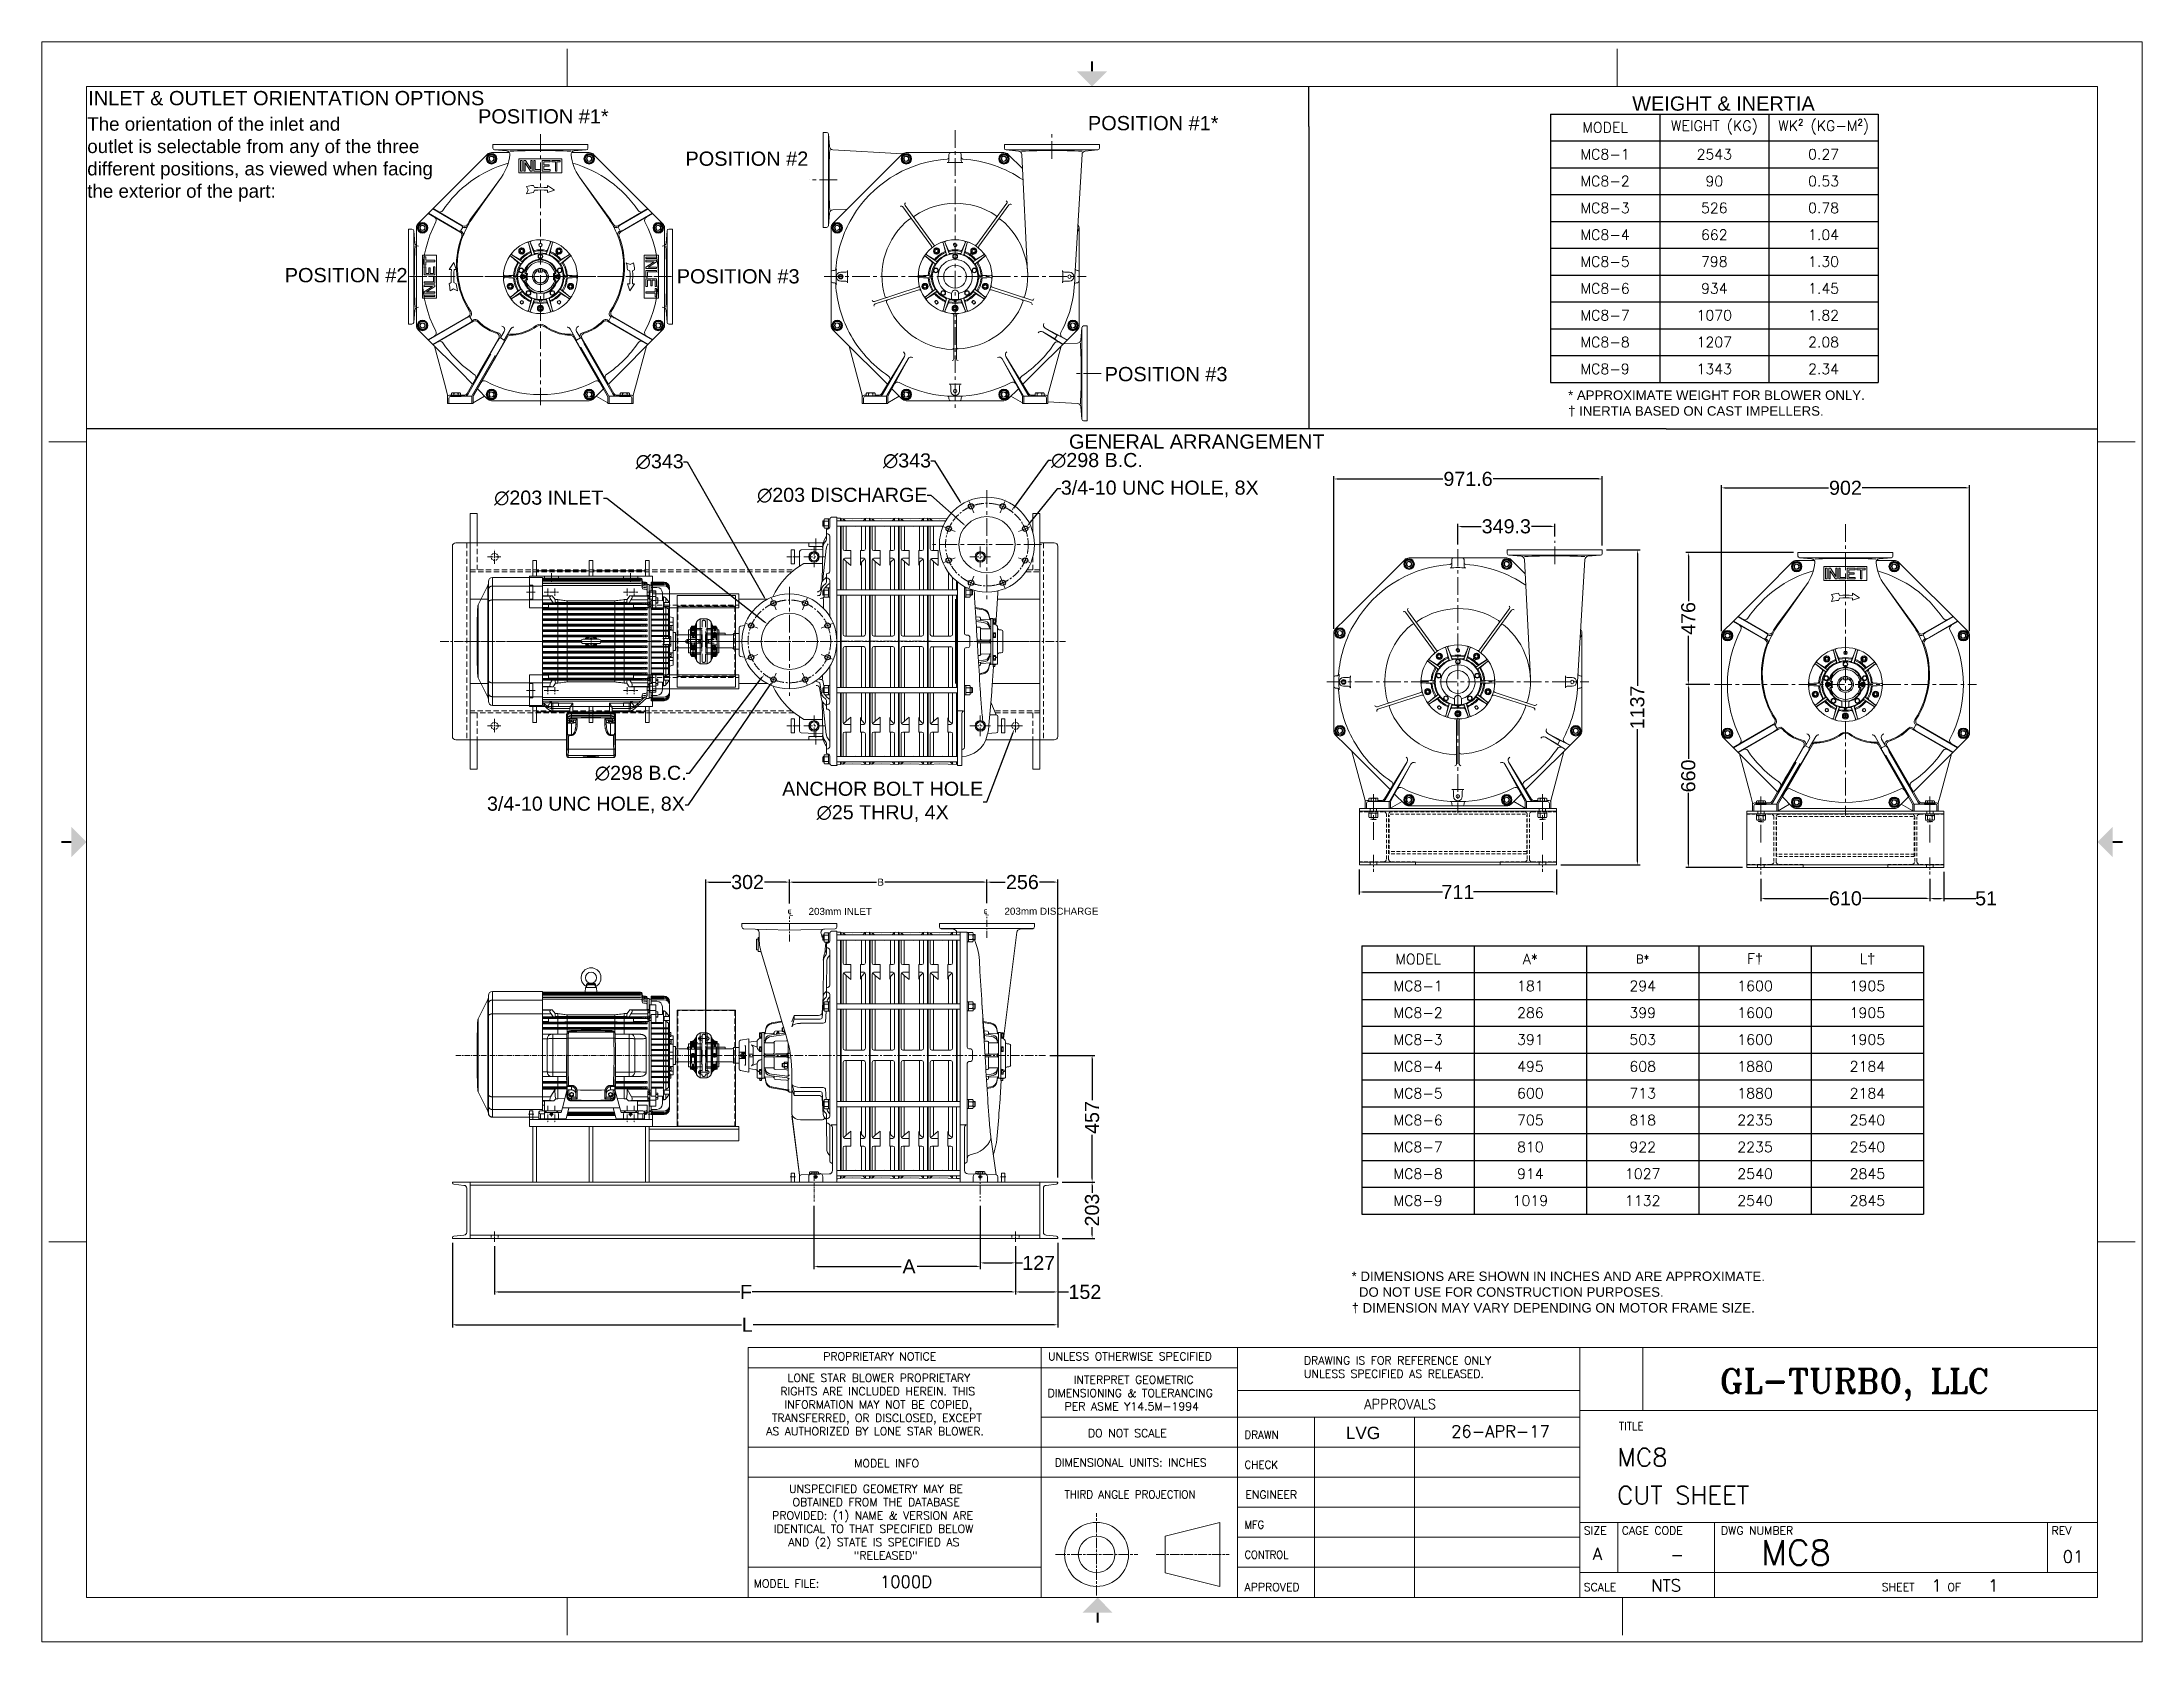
# Model space of a CAD drawing. Header units: millimetres. Extents: x -1229 to 6348, y -522 to 5252.
import ezdxf
from ezdxf.enums import TextEntityAlignment as Align

# ---------------------------------------------------------------- set-up
doc = ezdxf.new("R2010")
doc.units = ezdxf.units.MM
doc.header["$LTSCALE"] = 25.4
for name, pattern in [('CENTER', [2, 1.25, -0.25, 0.25, -0.25]), ('CENTER2', [1.125, 0.75, -0.125, 0.125, -0.125]), ('CENTERX2', [0.8, 0.5, -0.1, 0.1, -0.1]), ('CHAIN', [0.7087, 0.4724, -0.0591, 0.1181, -0.0591]), ('Dashed', [2, 1, -1]), ('HIDDEN', [0.375, 0.25, -0.125]), ('PHANTOM', [2.5, 1.25, -0.25, 0.25, -0.25, 0.25, -0.25])]:
    doc.linetypes.add(name, pattern=pattern)
doc.layers.get('Defpoints').update_dxf_attribs({"lineweight": 5})
for name, color, linetype, lineweight in [('AM_4', 7, 'Continuous', 5), ('AM_7', 7, 'CENTER', 5), ('AM_9', 6, 'Dashed', 5), ('CEN', 3, 'CENTER', 5), ('Center', 5, 'CENTER', 5), ('Centerline', 5, 'CENTERX2', 5), ('CL', 1, 'CENTER', 5), ('ConnectionPoints', 7, 'Continuous', 5), ('HID', 6, 'HIDDEN', 5), ('HID-HIDE', 6, 'HIDDEN', 5), ('HID2', 3, 'HIDDEN', 5), ('Hidden', 3, 'HIDDEN', 5), ('OBJ', 7, 'Continuous', 5), ('PHANTOM', 6, 'PHANTOM', 5), ('TEXT', 104, 'Continuous', 5), ('TEXT @ 1', 104, 'Continuous', 5), ('TXT', 7, 'Continuous', 5)]:
    doc.layers.add(name, color=color, linetype=linetype, lineweight=lineweight)
doc.layers.add('Title Block', color=7, linetype='Continuous')
doc.styles.add('ACANSTS', font='romans.shx', dxfattribs={"height": 25.4})
doc.styles.add('Roman', font='romans')
doc.styles.add('ROMANS', font='romant.shx', dxfattribs={"height": 88.9})
doc.styles.get("Standard").update_dxf_attribs({"font": 'arial.ttf'})
doc.dimstyles.new('STANDARD 2 PLCS$0', dxfattribs={"dimtxt": 25.4, "dimasz": 12.7, "dimexe": 9.525, "dimexo": 15.875, "dimgap": 5.08, "dimtad": 0, "dimzin": 4, "dimdsep": 46, "dimtxsty": 'Standard', "dimcen": 2.286, "dimaunit": 1, "dimadec": 0, "dimazin": 1, "dimtfac": 1, "dimtofl": 0, "dimtmove": 0, "dimatfit": 3, "dimfxl": 25.4, "dimtolj": 1, "dimtzin": 4, "dimarcsym": 0})
doc.dimstyles.new('STANDARD 2 PLCS$3', dxfattribs={"dimtxt": 25.4, "dimasz": 12.7, "dimexe": 4.572, "dimexo": 1.5875, "dimgap": 2.286, "dimtad": 0, "dimtih": 1, "dimtoh": 1, "dimzin": 4, "dimdsep": 46, "dimtxsty": 'Standard', "dimcen": 2.286, "dimaunit": 1, "dimadec": 0, "dimazin": 1, "dimtfac": 1, "dimtofl": 0, "dimtmove": 1, "dimatfit": 3, "dimfxl": 25.4, "dimtolj": 1, "dimtzin": 4, "dimarcsym": 0})

msp = doc.modelspace()

# ---------------------------------------------------------------- texts
at = {"lineweight": 5, "attachment_point": 1}
for s, width, insert, char_height in [('The orientation of the inlet and \\Poutlet is selectable from any of the three \\Pdifferent positions, as viewed when facing \\Pthe exterior of the part:', 2500.88649, (-1065.851, 4979.841), 48.37777), ('* APPROXIMATE WEIGHT FOR BLOWER ONLY.\\P† INERTIA BASED ON CAST IMPELLERS.', 1440.73281, (4277.686, 3994.092), 34.1376), ('* DIMENSIONS ARE SHOWN IN INCHES AND ARE APPROXIMATE. \\P  DO NOT USE FOR CONSTRUCTION PURPOSES.\\P† DIMENSION MAY VARY DEPENDING ON MOTOR FRAME SIZE.', 2601.65953, (3496.446, 814.801), 34.1376)]:
    msp.add_mtext_dynamic_manual_height_columns(s, width=width, gutter_width=25.4, heights=[0], dxfattribs=dict(at, insert=insert, char_height=char_height))
at = {"insert": (3475.631, 254.798), "char_height": 44.3765, "attachment_point": 1}
msp.add_mtext_dynamic_manual_height_columns('LVG', width=361.01771, gutter_width=25.4, heights=[0], dxfattribs=at)
at = {"layer": 'TEXT @ 1', "color": 7, "linetype": 'Continuous', "lineweight": 5, "ltscale": 3, "char_height": 25.4, "attachment_point": 1}
for s, width, insert in [('\\pi-76.2,l101.6,t101.6;{\\fISOCPEUR|b0|i0|c0|p34;℄^I}203mm INLET', 360.31421, (1435.273, 2127.121)), ('\\pi-76.2,l101.6,t101.6;{\\fISOCPEUR|b0|i0|c0|p34;℄^I}203mm DISCHARGE', 514.92187, (2142.139, 2127.66))]:
    msp.add_mtext_dynamic_manual_height_columns(s, width=width, gutter_width=127, heights=[0], dxfattribs=dict(at, insert=insert))
at = {"layer": 'Title Block', "lineweight": 5, "insert": (4824.564, 463.33), "char_height": 1222.28251, "width": 1655.97652, "attachment_point": 1, "style": 'ROMANS'}
msp.add_mtext('{\\H0.07143x;GL-TURBO, LLC}', dxfattribs=at)
at = {"layer": 'TXT', "color": 18, "lineweight": 5, "true_color": 0x4c0000}
for s, p in [('INLET & OUTLET ORIENTATION OPTIONS', (-347.828, 5023.381)), ('WEIGHT & INERTIA', (4838.317, 5003.738)), ('GENERAL ARRANGEMENT', (2937.791, 3783.955))]:
    msp.add_text(s, height=51.435, dxfattribs=at).set_placement(p, align=Align.CENTER)
at = {"layer": 'TXT', "lineweight": 5}
for s, p in [('POSITION #1*', (579.896, 4957.523)), ('POSITION #1*', (2780.597, 4933.036)), ('POSITION #2', (1314.255, 4804.878)), ('POSITION #2', (-131.785, 4384.572)), ('POSITION #3', (1282.916, 4380.278)), ('POSITION #3', (2826.916, 4027.469))]:
    msp.add_text(s, height=51.435, dxfattribs=at).set_placement(p, align=Align.CENTER)

# ---------------------------------------------------------------- blocks, each defined once
blk = doc.blocks.new('LONE STAR BLOWER TITLE BLOCK (SIZE A)')
at = {"lineweight": 15}
for p, q in [((439.42, 66.14), (439.42, 84.14)), ((439.42, 84.14), (457.42, 84.14)), ((457.42, 66.14), (457.42, 84.14)), ((457.42, 66.14), (439.42, 66.14))]:
    blk.add_line(p, q, dxfattribs=at)
at = {"layer": 'Title Block', "lineweight": 15}
for p, q in [((600.08, 457.2), (0, 457.2)), ((0, 457.2), (0, 0)), ((600.08, 0), (600.08, 457.2)), ((150.02, 444.5), (150.02, 455.22)), ((450.06, 444.5), (450.06, 455.22)), ((587.38, 444.5), (12.7, 444.5)), ((587.38, 444.5), (12.7, 444.5)), ((12.7, 444.5), (12.7, 12.7)), ((12.7, 439.2), (12.7, 444.5)), ((12.7, 444.5), (27.67, 444.5)), ((587.38, 12.7), (587.38, 444.5)), ((12.7, 439.2), (12.7, 361.13)), ((1.98, 342.9), (12.7, 342.9)), ((587.38, 342.9), (598.09, 342.9)), ((1.98, 114.3), (12.7, 114.3)), ((587.38, 114.3), (598.09, 114.3)), ((587.38, 84.14), (201.8, 84.14)), ((201.8, 84.14), (201.8, 12.7)), ((587.38, 84.14), (230.97, 84.14)), ((285.49, 84.14), (285.49, 12.7)), ((341.6, 84.14), (341.6, 12.7)), ((439.42, 12.7), (439.42, 84.14)), ((587.38, 12.7), (587.38, 84.14)), ((341.6, 78.32), (201.8, 78.32)), ((439.42, 71.86), (341.6, 71.86)), ((587.38, 66.14), (439.42, 66.14)), ((439.42, 64.24), (285.49, 64.24)), ((363.63, 12.7), (363.63, 64.14)), ((392.21, 12.59), (392.21, 64.03)), ((439.42, 55.67), (201.8, 55.67)), ((439.42, 47.1), (201.8, 47.1)), ((439.42, 38.52), (341.6, 38.52)), ((320.94, 30.25), (336.6, 34.17)), ((320.94, 19.81), (320.94, 30.25)), ((336.6, 34.17), (336.6, 15.89)), ((587.38, 34.13), (439.42, 34.13)), ((450.28, 34.13), (450.28, 19.84)), ((477.92, 34.13), (477.92, 12.7)), ((573.09, 34.13), (573.09, 19.84)), ((439.42, 29.95), (341.6, 29.95)), ((285.49, 21.38), (201.8, 21.38)), ((336.6, 15.89), (320.94, 19.81)), ((439.42, 21.38), (341.6, 21.38)), ((587.38, 19.84), (439.42, 19.84)), ((12.7, 12.7), (587.38, 12.7)), ((150.02, 1.98), (150.02, 12.7)), ((381.63, 12.7), (587.38, 12.7)), ((451.64, 1.98), (451.64, 12.7)), ((0, 0), (600.08, 0))]:
    blk.add_line(p, q, dxfattribs=at)
at = {"layer": 'Title Block', "linetype": 'CHAIN', "lineweight": 15, "ltscale": 0.249886}
for p, q in [((301.35, 13.28), (301.35, 36.78)), ((289.6, 25.03), (313.1, 25.03))]:
    blk.add_line(p, q, dxfattribs=at)
at = {"layer": 'Title Block', "linetype": 'CHAIN', "lineweight": 15, "ltscale": 0.22211}
blk.add_line((318.33, 25.03), (339.21, 25.03), dxfattribs=at)
at = {"layer": 'Title Block', "lineweight": 15, "const_width": 0.572}
for points in [[(300.04, 451.64), (300.04, 448.79)], [(5.56, 228.6), (8.41, 228.6)], [(594.52, 228.6), (591.66, 228.6)], [(301.63, 5.56), (301.63, 8.41)]]:
    blk.add_lwpolyline(points, dxfattribs=at)
at = {"layer": 'Title Block', "lineweight": 15}
for radius in [9.14, 5.22]:
    blk.add_circle((301.35, 25.03), radius, dxfattribs=at)
for points in [[(295.75, 448.79), (304.32, 448.79), (300.04, 444.5)], [(8.41, 224.31), (8.41, 232.89), (12.7, 228.6)], [(591.66, 224.31), (591.66, 232.89), (587.38, 228.6)], [(297.34, 8.41), (305.91, 8.41), (301.63, 12.7)]]:
    blk.add_solid(points, dxfattribs=at)
at = {"layer": 'Title Block', "lineweight": 15, "style": 'ACANSTS'}
for s, height, width, p in [('APPROVALS', 2.857, 0.951562, (377.83, 66.57)), ('DRAWN', 2.286, 0.942857, (343.61, 58.1)), ('TITLE', 2.286, 0.942857, (450.63, 60.55)), ('THIRD ANGLE PROJECTION', 2.286, 0.942857, (292.22, 41.03))]:
    blk.add_text(s, height=height, dxfattribs=dict(at, width=width)).set_placement(p)
for s, width, p in [('CHECK', 0.942857, (343.61, 50.67)), ('MFG', 0.90932, (343.61, 33.52)), ('CONTROL', 0.90932, (343.61, 24.95))]:
    blk.add_text(s, height=2.286, dxfattribs=dict(at, width=width)).set_placement(p, align=Align.MIDDLE_LEFT)
for s, p in [('ENGINEER', (343.86, 42.11)), ('APPROVED', (343.61, 15.69)), ('SCALE', (440.56, 15.7)), ('SHEET     OF', (525.71, 15.7))]:
    blk.add_text(s, height=2.286, dxfattribs=at).set_placement(p, align=Align.MIDDLE_LEFT)
for s, height, p in [('SIZE', 2.286, (440.56, 30.7)), ('CAGE CODE', 2.286, (451.42, 30.7)), ('DWG NUMBER', 2.286, (479.74, 30.7)), ('REV', 2.286, (574.23, 30.7)), ('A', 3.43, (443.14, 23.44))]:
    blk.add_text(s, height=height, dxfattribs=at).set_placement(p)
at = {"layer": 'Title Block', "lineweight": 15, "char_height": 2.286, "attachment_point": 1, "style": 'Roman'}
for s, width, insert in [('PROPRIETARY NOTICE', 36.7505, (223.22, 82.77)), ('UNLESS OTHERWISE SPECIFIED', 58.447, (287.47, 82.77)), ('DRAWING IS FOR REFERENCE ONLY UNLESS SPECIFIED AS RELEASED.', 71.6532, (360.59, 81.61)), ('\\pi6.27758;LONE STAR BLOWER PROPRIETARY \\P\\pi4.2093;RIGHTS ARE INCLUDED HEREIN. THIS \\P\\pi5.40673;INFORMATION MAY NOT BE COPIED, \\P\\pi1.81444;TRANSFERRED, OR DISCLOSED, EXCEPT \\P\\pi0.18158;AS AUTHORIZED BY LONE STAR BLOWER.', 71.6646, (206.77, 76.6)), ('\\pi8.04908;INTERPRET GEOMETRIC \\P\\pi0.59236;DIMENSIONING & TOLERANCING \\P\\pi5.43651;PER ASME Y14.5M-1994', 53.9804, (286.76, 76.1)), ('DO NOT SCALE', 58.447, (298.88, 60.82)), ('MODEL INFO', 36.7505, (232.1, 52.21)), ('DIMENSIONAL UNITS: INCHES', 58.447, (289.37, 52.41)), ('\\pi8.38484;UNSPECIFIED GEOMETRY MAY BE \\P\\pi9.36456;OBTAINED FROM THE DATABASE \\P\\pi3.5407;PROVIDED: (1) NAME & VERSION ARE \\P\\pi4.03056;IDENTICAL TO THAT SPECIFIED BELOW \\P\\pi8.16713;AND (2) STATE IS SPECIFIED AS \\P\\pi26.89056;"RELEASED"', 72.94, (205.09, 44.91)), ('MODEL FILE:', 36.7505, (203.37, 17.83))]:
    blk.add_mtext_dynamic_manual_height_columns(s, width=width, gutter_width=31.75, heights=[0], dxfattribs=dict(at, insert=insert))
at = {"layer": 'Title Block', "lineweight": 15, "style": 'ACANSTS'}
for tag, p, height in [('DRAWN_BY', (364.98, 58.05), 3.43), ('DRAWN_DATE', (394.07, 58.26), 3.43), ('DRAWING_SUBTITLE', (444.84, 50.21), 5.14), ('CHECKED_BY', (365.54, 49.27), 3.43), ('CHECK_DATE', (393.59, 49.29), 3.43), ('ENGINEER', (365.39, 40.85), 3.43), ('ENG_DATE', (393.36, 40.71), 3.43), ('DRAWING_SUBTITLE', (444.78, 39.35), 5.14), ('MANUFACTURING', (365.28, 32.27), 3.43), ('MFG_DATE', (393.39, 32.25), 3.43), ('CONTROL', (365.28, 23.7), 3.43), ('CONTROL_DATE', (393.39, 23.67), 3.43), ('CAGE_CODE', (450.28, 23.27), 3.43), ('MODEL_FILE_NAME', (210.7, 15.52), 3.43), ('APPROVED_BY', (364.99, 14.44), 3.43), ('APPROVAL_DATE', (393.18, 14.26), 3.43)]:
    blk.add_attdef(tag, p, '', height=height, dxfattribs=at)
at = {"layer": 'Title Block', "lineweight": 15, "style": 'Roman', "flags": 8}
for tag, height, p in [('DWG_NUMBER', 7.14, (480.3, 29.15)), ('SCALE', 3.43, (454.75, 17.88)), ('SHEETNUMBER', 3.43, (539.89, 17.88)), ('TOTA_SHEETS', 3.43, (556.11, 17.82))]:
    blk.add_attdef(tag, text='', height=height, dxfattribs=at).set_placement(p, align=Align.TOP_LEFT)
at = {"layer": 'Title Block', "lineweight": 15, "style": 'ACANSTS'}
blk.add_attdef('REVISION', text='', height=3.43, dxfattribs=at).set_placement((580.38, 22.69), align=Align.CENTER)
blk = doc.blocks.new('*D91')
at = {"color": 0, "lineweight": -2, "transparency": 16777216}
for p, q in [((3432.4, 3134.4), (3432.4, 3684.3)), ((3445.1, 3674.8), (3825.7, 3674.8)), ((4387.9, 3674.8), (4007.3, 3674.8)), ((4400.6, 3434.5), (4400.6, 3684.3))]:
    blk.add_line(p, q, dxfattribs=at)
at = {"color": 0, "transparency": 16777216}
for points in [[(3445.1, 3676.9), (3445.1, 3672.6), (3432.4, 3674.8)], [(4387.9, 3676.9), (4387.9, 3672.6), (4400.6, 3674.8)]]:
    blk.add_solid(points, dxfattribs=at)
at = {"layer": 'Defpoints', "color": 0, "transparency": 16777216}
for p in [(4400.6, 3674.8), (4400.6, 3418.6), (3432.4, 3118.6)]:
    blk.add_point(p, dxfattribs=at)
at = {"color": 0, "lineweight": 5, "transparency": 16777216, "insert": (3916.5, 3674.8), "char_height": 50.8, "attachment_point": 5}
blk.add_mtext('\\A1;971.6', dxfattribs=at)
blk = doc.blocks.new('*D92')
at = {"color": 0, "lineweight": -2, "transparency": 16777216}
for p, q in [((3879.9, 3437.9), (3879.9, 3513.1)), ((3892.6, 3503.6), (3963.8, 3503.6)), ((4216.5, 3503.6), (4145.3, 3503.6)), ((4229.2, 3467.5), (4229.2, 3513.1))]:
    blk.add_line(p, q, dxfattribs=at)
at = {"color": 0, "transparency": 16777216}
for points in [[(3892.6, 3505.7), (3892.6, 3501.5), (3879.9, 3503.6)], [(4216.5, 3505.7), (4216.5, 3501.5), (4229.2, 3503.6)]]:
    blk.add_solid(points, dxfattribs=at)
at = {"layer": 'Defpoints', "color": 0, "transparency": 16777216}
for p in [(3879.9, 3503.6), (3879.9, 3422), (4229.2, 3451.6)]:
    blk.add_point(p, dxfattribs=at)
at = {"color": 0, "lineweight": 5, "transparency": 16777216, "insert": (4054.6, 3503.6), "char_height": 50.8, "attachment_point": 5}
blk.add_mtext('\\A1;349.3', dxfattribs=at)
blk = doc.blocks.new('*D93')
at = {"color": 0, "lineweight": -2, "transparency": 16777216}
for p, q in [((3524.3, 2266.1), (3524.3, 2174.9)), ((4235.5, 2266.1), (4235.5, 2174.9)), ((3537, 2184.4), (3823.9, 2184.4)), ((4222.8, 2184.4), (3936, 2184.4))]:
    blk.add_line(p, q, dxfattribs=at)
at = {"color": 0, "transparency": 16777216}
for points in [[(3537, 2186.5), (3537, 2182.3), (3524.3, 2184.4)], [(4222.8, 2186.5), (4222.8, 2182.3), (4235.5, 2184.4)]]:
    blk.add_solid(points, dxfattribs=at)
at = {"layer": 'Defpoints', "color": 0, "transparency": 16777216}
for p in [(3524.3, 2282), (4235.5, 2282), (4235.5, 2184.4)]:
    blk.add_point(p, dxfattribs=at)
at = {"color": 0, "lineweight": 5, "transparency": 16777216, "insert": (3879.9, 2184.4), "char_height": 50.8, "attachment_point": 5}
blk.add_mtext('\\A1;711', dxfattribs=at)
blk = doc.blocks.new('*D94')
at = {"color": 0, "lineweight": -2, "transparency": 16777216}
for p, q in [((4416.5, 3418.6), (4537.1, 3418.6)), ((4527.6, 3405.9), (4527.6, 2928.8)), ((4527.6, 2294.7), (4527.6, 2771.8)), ((4251.4, 2282), (4537.1, 2282))]:
    blk.add_line(p, q, dxfattribs=at)
at = {"color": 0, "transparency": 16777216}
for points in [[(4525.5, 3405.9), (4529.7, 3405.9), (4527.6, 3418.6)], [(4525.5, 2294.7), (4529.7, 2294.7), (4527.6, 2282)]]:
    blk.add_solid(points, dxfattribs=at)
at = {"layer": 'Defpoints', "color": 0, "transparency": 16777216}
for p in [(4400.6, 3418.6), (4235.5, 2282), (4527.6, 2282)]:
    blk.add_point(p, dxfattribs=at)
at = {"color": 0, "lineweight": 5, "transparency": 16777216, "insert": (4527.6, 2850.3), "char_height": 50.8, "attachment_point": 5, "rotation": 90}
blk.add_mtext('\\A1;1137', dxfattribs=at)
blk = doc.blocks.new('*T73')
at = {"layer": 'Title Block', "color": 0, "linetype": 'ByBlock', "lineweight": -2, "transparency": 16777216}
for p, q in [((0, 0), (2026.5, 0)), ((0, 0), (0, -968.2)), ((405.3, 0), (405.3, -968.2)), ((810.6, 0), (810.6, -968.2)), ((1215.9, 0), (1215.9, -968.2)), ((1621.2, 0), (1621.2, -968.2)), ((2026.5, 0), (2026.5, -968.2)), ((0, -96.8), (2026.5, -96.8)), ((0, -193.6), (2026.5, -193.6)), ((0, -290.5), (2026.5, -290.5)), ((0, -387.3), (2026.5, -387.3)), ((0, -484.1), (2026.5, -484.1)), ((0, -580.9), (2026.5, -580.9)), ((0, -677.7), (2026.5, -677.7)), ((0, -774.5), (2026.5, -774.5)), ((0, -871.4), (2026.5, -871.4)), ((0, -968.2), (2026.5, -968.2))]:
    blk.add_line(p, q, dxfattribs=at)
at = {"layer": 'Title Block', "color": 0, "lineweight": 5, "transparency": 16777216, "attachment_point": 5, "style": 'Roman'}
for s, insert, char_height, width in [('MODEL', (202.7, -48.4), 37.34, 378.3), ('A*', (608, -48.4), 37.34, 378.3), ('B*', (1013.3, -48.4), 30, 378.3), ('F{\\fArial|b0|i0|c0|p34;†}', (1418.6, -48.4), 37.338, 378.3), ('L{\\fArial|b0|i0|c0|p34;†}', (1823.9, -48.4), 37.338, 378.3), ('MC8-1', (202.7, -145.2), 37.34, 378.3), ('181', (608, -145.2), 37.34, 404.24), ('294', (1013.3, -145.2), 37.34, 404.24), ('1600', (1418.6, -145.2), 37.34, 404.24), ('1905', (1823.9, -145.2), 37.34, 404.24), ('MC8-2', (202.7, -242), 37.34, 378.3), ('286', (608, -242), 37.34, 404.24), ('399', (1013.3, -242), 37.34, 404.24), ('1600', (1418.6, -242), 37.34, 404.24), ('1905', (1823.9, -242), 37.34, 404.24), ('MC8-3', (202.7, -338.9), 37.34, 378.3), ('391', (608, -338.9), 37.34, 404.24), ('503', (1013.3, -338.9), 37.34, 404.24), ('1600', (1418.6, -338.9), 37.34, 404.24), ('1905', (1823.9, -338.9), 37.34, 404.24), ('MC8-4', (202.7, -435.7), 37.34, 378.3), ('495', (608, -435.7), 37.34, 404.24), ('608', (1013.3, -435.7), 37.34, 404.24), ('1880', (1418.6, -435.7), 37.34, 404.24), ('2184', (1823.9, -435.7), 37.34, 404.24), ('MC8-5', (202.7, -532.5), 37.34, 378.3), ('600', (608, -532.5), 37.34, 404.24), ('713', (1013.3, -532.5), 37.34, 404.24), ('1880', (1418.6, -532.5), 37.34, 404.24), ('2184', (1823.9, -532.5), 37.34, 404.24), ('MC8-6', (202.7, -629.3), 37.34, 378.3), ('705', (608, -629.3), 37.34, 404.24), ('818', (1013.3, -629.3), 37.34, 404.24), ('2235', (1418.6, -629.3), 37.34, 404.24), ('2540', (1823.9, -629.3), 37.34, 404.24), ('MC8-7', (202.7, -726.1), 37.34, 378.3), ('810', (608, -726.1), 37.34, 404.24), ('922', (1013.3, -726.1), 37.34, 404.24), ('2235', (1418.6, -726.1), 37.34, 404.24), ('2540', (1823.9, -726.1), 37.34, 404.24), ('MC8-8', (202.7, -822.9), 37.34, 378.3), ('914', (608, -822.9), 37.34, 404.24), ('1027', (1013.3, -822.9), 37.34, 404.24), ('2540', (1418.6, -822.9), 37.34, 404.24), ('2845', (1823.9, -822.9), 37.34, 404.24), ('MC8-9', (202.7, -919.8), 37.34, 378.3), ('1019', (608, -919.8), 37.34, 404.24), ('1132', (1013.3, -919.8), 37.34, 404.24), ('2540', (1418.6, -919.8), 37.34, 404.24), ('2845', (1823.9, -919.8), 37.34, 404.24)]:
    blk.add_mtext(s, dxfattribs=dict(at, insert=insert, char_height=char_height, width=width))
blk = doc.blocks.new('mc8 p1 inlet side view')
at = {"lineweight": 5}
for p, q in [((-12.8, 434.9), (0, 434.9)), ((-12.8, 415.8), (0, 415.8)), ((-12.8, 185.7), (0, 185.7)), ((-12.8, 166.7), (0, 166.7)), ((-12.8, -166.7), (0, -166.7)), ((-12.8, -185.7), (0, -185.7)), ((-12.8, -415.8), (0, -415.8)), ((-12.8, -434.9), (0, -434.9)), ((-147.8, -457.2), (-12.8, -457.2))]:
    blk.add_line(p, q, dxfattribs=at)
at = {"color": 5, "linetype": 'CENTER', "lineweight": 5}
blk.add_line((-521.5, 0), (81, 0), dxfattribs=at)
at = {"color": 7, "lineweight": 5}
for p, q in [((-486, 22.9), (-486, -22.9)), ((-484.5, 23.8), (-484.5, 29.1)), ((-484.5, 23.8), (-484.5, -23.8))]:
    blk.add_line(p, q, dxfattribs=at)
at = {"layer": 'Centerline', "color": 5, "lineweight": 5, "ltscale": 2}
blk.add_line((-184.3, 410.8), (-184.3, 501.6), dxfattribs=at)
at = {"layer": 'Centerline', "color": 5, "lineweight": 5}
blk.add_line((-95.4, -420.3), (-95.4, -527.5), dxfattribs=at)
at = {"layer": 'HID', "color": 7, "linetype": 'HIDDEN', "lineweight": 5, "ltscale": 2}
for p, q in [((-484.5, 23.8), (-486, 22.9)), ((-484.5, -23.8), (-486, -22.9))]:
    blk.add_line(p, q, dxfattribs=at)
at = {"layer": 'HID-HIDE', "lineweight": 5}
for p, q in [((-63.4, 433.7), (-59.3, 433.7)), ((-63.4, 417), (-59.3, 417)), ((-63.4, 184.5), (-59.3, 184.5)), ((-63.4, 167.8), (-59.3, 167.8)), ((-63.4, -167.8), (-59.3, -167.8)), ((-63.4, -184.5), (-59.3, -184.5))]:
    blk.add_line(p, q, dxfattribs=at)
at = {"layer": 'HID-HIDE', "lineweight": 5, "ltscale": 2}
for p, q in [((-292.3, -84.7), (-292.2, -81.9)), ((-283.1, -84.7), (-283.2, -82.2))]:
    blk.add_line(p, q, dxfattribs=at)
at = {"layer": 'OBJ', "lineweight": 5}
for p, q in [((-355.7, 476.3), (-12.8, 476.3)), ((-355.7, 476.3), (-355.7, 463.3)), ((-349.6, 457), (-184.3, 451.2)), ((-19, 457), (-184.3, 451.2)), ((-12.8, 463.3), (-12.8, 476.3)), ((-303.3, 419.1), (-298.5, 419.3)), ((-303.3, 419.1), (-303.3, 381)), ((-303.3, 381), (-298.5, 380.8)), ((-297, 425.4), (-297, 374.6)), ((-293.8, 442.8), (-293.8, 429)), ((-69.8, 439.6), (-65.9, 425.3)), ((-62.2, 434.9), (-63.7, 433.3)), ((-63.7, 417.3), (-63.7, 433.3)), ((-62.2, 415.8), (-63.7, 417.3)), ((-62.2, 434.9), (-59.3, 434.9)), ((-62.2, 434.9), (-62.2, 415.8)), ((-62.2, 415.8), (-59.3, 415.8)), ((-59.3, 439.6), (-58, 441.8)), ((-59.3, 439.6), (-59.3, 411)), ((-59.3, 411), (-58, 408.8)), ((-44.3, 441.8), (-58, 441.8)), ((-44.3, 433.6), (-58, 433.6)), ((-44.3, 417.1), (-58, 417.1)), ((-44.3, 408.8), (-58, 408.8)), ((-56.8, 367.2), (-54.1, 396.9)), ((-50.9, 368.4), (-50.9, 404.5)), ((-43.1, 439.6), (-44.3, 441.8)), ((-43.1, 411), (-44.3, 408.8)), ((-43.1, 441.8), (-43.1, 408.8)), ((-38.2, 441.8), (-43.1, 441.8)), ((-40.2, 408.8), (-43.1, 408.8)), ((-38.2, 441.4), (-38.2, 413.8)), ((-38.2, 379.2), (-38.2, 253.1)), ((-32.1, 447.8), (-12.8, 448.4)), ((-12.8, 448.4), (-12.8, -457.2)), ((-9.8, 445), (0, 444.7)), ((0, 434.9), (0, 444.7)), ((0, 185.7), (0, 415.8)), ((-297, 374.6), (-289, 374.4)), ((-195.8, 70.5), (-284.9, 368.4)), ((-62.7, 202.5), (-61.7, 337.3)), ((-50.1, 244.2), (-48.9, 339.4)), ((-50.9, 244.1), (-50.9, 213.4)), ((-66.2, 152.8), (-61.9, 212.9)), ((-65.6, 135.3), (-63.5, 168)), ((-62.2, 185.7), (-63.7, 184.2)), ((-63.7, 168.2), (-63.7, 184.2)), ((-62.2, 166.7), (-63.7, 168.2)), ((-62.4, 185.5), (-62, 192)), ((-62.2, 185.7), (-59.3, 185.7)), ((-62.2, 185.7), (-62.2, 166.7)), ((-62.2, 166.7), (-59.3, 166.7)), ((-59.3, 190.5), (-58, 192.7)), ((-59.3, 190.5), (-59.3, 161.9)), ((-59.3, 161.9), (-58, 159.7)), ((-44.3, 192.7), (-58, 192.7)), ((-44.3, 184.4), (-58, 184.4)), ((-44.3, 167.9), (-58, 167.9)), ((-44.3, 159.7), (-58, 159.7)), ((-54.5, 120.2), (-51.6, 159.7)), ((-43.1, 190.5), (-44.3, 192.7)), ((-43.1, 161.9), (-44.3, 159.7)), ((-38.2, 192.7), (-43.1, 192.7)), ((-43.1, 192.7), (-43.1, 159.7)), ((-38.2, 159.7), (-43.1, 159.7)), ((-38.2, 219.6), (-38.2, -219.6)), ((0, -166.7), (0, 166.7)), ((-292.4, 80.2), (-291.7, 81.3)), ((-292.4, 65.9), (-292.4, 80.2)), ((-291.7, 81.3), (-286, 81.3)), ((-291.7, 77.1), (-286, 77.1)), ((-283.6, 81.7), (-286, 81.7)), ((-286, 64.4), (-286, 81.7)), ((-283.6, -80.7), (-283.6, 81.7)), ((-282.2, 82.2), (-275.8, 82.5)), ((-275.8, 82.6), (-275.8, -82.6)), ((-275.8, 82.6), (-275.4, 82.6)), ((-275.4, 82.8), (-271.7, 83)), ((-275.4, -82.8), (-275.4, 82.8)), ((-242, 79.2), (-274.8, 77.2)), ((-271.9, 82.2), (-269.2, 96.5)), ((-271.9, 79.2), (-269.2, 93.6)), ((-198.5, 79.8), (-248.9, 74.3)), ((-211.6, 123.5), (-248.4, 116.8)), ((-210.8, 120.7), (-248.4, 113.9)), ((-239, 84), (-239, 75.4)), ((-210.4, 88.8), (-235.9, 87.3)), ((-230.6, 78.4), (-230.6, 76.3)), ((-228.7, 76.5), (-228.7, 85.4)), ((-228.7, 85.4), (-222.3, 85.4)), ((-228.7, 81.6), (-222.3, 81.6)), ((-222.3, 77.2), (-222.3, 85.4)), ((-220.4, 78.4), (-220.4, 77.4)), ((-209.4, 98.8), (-210.4, 97.8)), ((-210.4, 97.8), (-210.4, 87.1)), ((-210.4, 87.1), (-209.4, 86.1)), ((-204.2, 98.8), (-209.4, 98.8)), ((-209.4, 98.8), (-209.4, 86.1)), ((-202.5, 86.1), (-209.4, 86.1)), ((-202.5, 82.9), (-202.5, 92.8)), ((-202.5, 82.9), (-201.6, 81.5)), ((-200.7, 87), (-201.6, 87)), ((-201.6, 81.5), (-199, 81.5)), ((-174.8, 121.4), (-167.2, 144.4)), ((-167.2, 130.6), (-174.8, 103.2)), ((-167.2, 144.4), (-78.6, 144.4)), ((-167.2, 144.4), (-167.2, 130.6)), ((-167.2, 130.6), (-78.3, 130.6)), ((-144.5, 115.6), (-67.1, 115.6)), ((-484.5, 29.1), (-416.2, 29.1)), ((-484.5, 23.8), (-390.8, 23.8)), ((-416.2, 23.8), (-416.2, 29.1)), ((-385.9, -28.5), (-385.9, 28.5)), ((-385.9, 28.5), (-365.9, 28.5)), ((-365.9, 48.6), (-365.9, -48.6)), ((-345.3, 11.3), (-362.8, 11.9)), ((-330.9, 60.2), (-360.7, 54.9)), ((-358.2, 4.8), (-359, 4)), ((-359, -4), (-359, 4)), ((-358.2, -4.8), (-358.2, 4.8)), ((-352.5, 4.8), (-358.2, 4.8)), ((-356.3, 11.7), (-356.3, 4.8)), ((-353.1, 11.6), (-353.1, 4.8)), ((-352.5, 6.4), (-352.5, -6.4)), ((-350.5, 7.1), (-351.8, 7.1)), ((-350.5, 7.1), (-349.8, 8.2)), ((-350.5, 7.1), (-350.5, -7.1)), ((-349.8, 8.2), (-342.8, 8.2)), ((-349.8, 4.1), (-342.8, 4.1)), ((-342.1, 7.1), (-342.8, 8.2)), ((-342.1, -30.3), (-342.1, 29.5)), ((-330.9, -60.2), (-330.9, 60.2)), ((-303.5, 51.7), (-330.9, 47.8)), ((-314.5, 4.8), (-330.9, 4.8)), ((-300.4, 29.4), (-320.9, 37.9)), ((-314.5, 25.2), (-314.5, -26.6)), ((-300.4, 53), (-300.4, 29.4)), ((-292.4, 65.9), (-291.7, 64.8)), ((-292.4, 29.7), (-291.7, 30.8)), ((-292.4, 15.4), (-292.4, 29.7)), ((-292.4, 15.4), (-291.7, 14.3)), ((-291.7, 68.9), (-286, 68.9)), ((-291.7, 64.8), (-286, 64.8)), ((-291.7, 30.8), (-286, 30.8)), ((-291.7, 26.7), (-286, 26.7)), ((-291.7, 18.4), (-286, 18.4)), ((-291.7, 14.3), (-286, 14.3)), ((-286.5, 61.7), (-289.5, 61.3)), ((-283.6, 64.4), (-286, 64.4)), ((-286, 13.9), (-286, 31.2)), ((-283.6, 31.2), (-286, 31.2)), ((-283.6, 13.9), (-286, 13.9)), ((-274.8, 44.8), (-241.9, 45.6)), ((-272.2, -3.2), (-272.2, 3.2)), ((-271.9, 53.7), (-269, 63)), ((-271.9, 46.1), (-269.2, 55.5)), ((-271.4, 4.8), (-194.4, 6.2)), ((-191.4, 3.2), (-270.6, 4.8)), ((-197, 74.7), (-249.3, 67.9)), ((-239, 8.6), (-239, 48.3)), ((-235.9, 50.9), (-194.4, 52)), ((-188.2, 9.6), (-188.2, 42.1)), ((-484.5, -23.8), (-390.8, -23.8)), ((-385.9, -28.5), (-365.9, -28.5)), ((-345.3, -11.3), (-362.8, -11.9)), ((-330.9, -60.2), (-360.7, -54.9)), ((-358.2, -4.8), (-359, -4)), ((-352.5, -4.8), (-358.2, -4.8)), ((-356.3, -4.8), (-356.3, -11.7)), ((-353.1, -4.8), (-353.1, -11.6)), ((-350.5, -7.1), (-351.8, -7.1)), ((-350.5, -7.1), (-349.8, -8.2)), ((-349.8, -4.1), (-342.8, -4.1)), ((-349.8, -8.2), (-342.8, -8.2)), ((-342.1, -7.1), (-342.8, -8.2)), ((-314.5, -4.8), (-330.9, -4.8)), ((-303.5, -51.7), (-330.9, -47.8)), ((-300.4, -29.4), (-320.9, -37.9)), ((-300.4, -29.4), (-300.4, -53)), ((-300.4, -57.6), (-300.4, -80.1)), ((-292.4, -51.9), (-291.7, -50.8)), ((-292.4, -66.2), (-292.4, -51.9)), ((-292.4, -66.2), (-291.7, -67.3)), ((-291.7, -50.8), (-286, -50.8)), ((-291.7, -55), (-286, -55)), ((-291.7, -63.2), (-286, -63.2)), ((-291.7, -67.3), (-286, -67.3)), ((-283.6, -50.4), (-286, -50.4)), ((-286, -67.8), (-286, -50.4)), ((-283.6, -67.8), (-286, -67.8)), ((-274.8, -44.8), (-242, -45.6)), ((-271.9, -46.1), (-269.2, -55.5)), ((-271.9, -53.7), (-269, -63)), ((-271.4, -4.8), (-194.4, -6.2)), ((-191.4, -3.2), (-270.6, -4.8)), ((-191.3, -75.4), (-249.3, -67.9)), ((-191.3, -80.6), (-248.9, -74.3)), ((-239, -8.6), (-239, -48.3)), ((-239, -84), (-239, -75.4)), ((-235.9, -50.9), (-194.4, -52)), ((-209.4, -29), (-210.4, -30)), ((-210.4, -30), (-210.4, -40.7)), ((-210.4, -40.7), (-209.4, -41.7)), ((-209.4, -29), (-209.4, -41.7)), ((-202.5, -29), (-209.4, -29)), ((-202.5, -41.7), (-209.4, -41.7)), ((-202.5, -25.8), (-201.6, -24.3)), ((-202.5, -44.8), (-202.5, -25.8)), ((-202.5, -44.8), (-201.6, -46.3)), ((-201.6, -24.3), (-192.2, -24.3)), ((-192.2, -29.8), (-201.6, -29.8)), ((-192.2, -40.8), (-201.6, -40.8)), ((-201.6, -46.3), (-192.2, -46.3)), ((-191.3, -25.8), (-192.2, -24.3)), ((-191.3, -44.8), (-192.2, -46.3)), ((-188.2, -24.2), (-191.3, -24.2)), ((-191.3, -46.4), (-191.3, -24.2)), ((-188.2, -46.4), (-191.3, -46.4)), ((-188.2, -9.6), (-188.2, -69.8)), ((-175.5, -133.2), (-175.5, -46.3)), ((-174.8, -209.7), (-174.8, -72.9)), ((-298.9, -81.7), (-275.8, -82.5)), ((-292.8, -84.7), (-292.7, -81.9)), ((-282.6, -84.7), (-292.8, -84.7)), ((-290.9, -84.7), (-290.9, -91.1)), ((-284.5, -91.1), (-290.9, -91.1)), ((-284.5, -84.7), (-284.5, -91.1)), ((-282.6, -84.7), (-282.7, -82.2)), ((-275.8, -82.6), (-275.4, -82.6)), ((-275.4, -82.8), (-271.7, -83)), ((-242, -79.2), (-274.8, -77.2)), ((-271.9, -79.2), (-269.2, -93.6)), ((-271.9, -82.2), (-269.2, -96.5)), ((-191.3, -124.3), (-248.4, -113.9)), ((-191.3, -127.2), (-248.4, -116.8)), ((-194.4, -89.8), (-235.9, -87.3)), ((-188.2, -85.5), (-188.2, -123.5)), ((-188.2, -129.4), (-188.2, -129.6)), ((-175.5, -133.2), (-185, -132.9)), ((-174.8, -133.3), (-175.5, -133.3)), ((-167.2, -130.6), (-174.8, -103.2)), ((-174.8, -121.4), (-167.2, -144.4)), ((-167.2, -130.6), (-78.3, -130.6)), ((-167.2, -144.4), (-167.2, -130.6)), ((-167.2, -144.4), (-78.6, -144.4)), ((-144.5, -115.6), (-67.1, -115.6)), ((-65.6, -135.3), (-63.5, -168)), ((-54.5, -120.2), (-51.6, -159.7)), ((-147.8, -431.8), (-174.8, -209.7)), ((-147.8, -431.8), (-174.8, -219.7)), ((-66.2, -152.8), (-61.9, -212.9)), ((-62.2, -166.7), (-63.7, -168.2)), ((-63.7, -184.2), (-63.7, -168.2)), ((-62.2, -185.7), (-63.7, -184.2)), ((-62.4, -185.5), (-62, -192)), ((-62.2, -166.7), (-62.2, -185.7)), ((-62.2, -166.7), (-59.3, -166.7)), ((-62.2, -185.7), (-59.3, -185.7)), ((-59.3, -161.9), (-58, -159.7)), ((-59.3, -161.9), (-59.3, -190.5)), ((-59.3, -190.5), (-58, -192.7)), ((-44.3, -159.7), (-58, -159.7)), ((-44.3, -167.9), (-58, -167.9)), ((-44.3, -184.4), (-58, -184.4)), ((-44.3, -192.7), (-58, -192.7)), ((-50.9, -244.1), (-50.9, -213.4)), ((-43.1, -161.9), (-44.3, -159.7)), ((-43.1, -190.5), (-44.3, -192.7)), ((-43.1, -159.7), (-43.1, -192.7)), ((-38.2, -159.7), (-43.1, -159.7)), ((-38.2, -192.7), (-43.1, -192.7)), ((0, -415.8), (0, -185.7)), ((-144.5, -233), (-69.3, -233)), ((-50.1, -244.2), (-48.9, -339.4)), ((-38.2, -253.1), (-38.2, -381.3)), ((-12.8, -250.6), (-35, -250.6)), ((-28.7, -415.4), (-28.7, -263.3)), ((-147.8, -457.2), (-147.8, -431.8)), ((-141.6, -431.6), (-41, -428.1)), ((-109.7, -419.9), (-111.9, -421.1)), ((-111.9, -430.5), (-111.9, -421.1)), ((-81.1, -419.9), (-109.7, -419.9)), ((-103.6, -430.3), (-103.6, -421.1)), ((-87.1, -429.7), (-87.1, -421.1)), ((-81.1, -419.9), (-78.9, -421.1)), ((-78.9, -429.4), (-78.9, -421.1)), ((-9.8, -445), (0, -444.7)), ((0, -444.7), (0, -434.9))]:
    blk.add_line(p, q, dxfattribs=at)
for points in [[(-292.4, 17.4, -0.005213), (-293.4, 17.8, -0.058269), (-294.8, 18.6, -0.056736), (-295.5, 19.3, -0.016687), (-297.6, 21.9, -0.071281), (-299.3, 25.1, -0.057399), (-300.4, 29.4)], [(-283.6, -15.4, 0.03046), (-286.9, -15.7, 0.042877), (-289.2, -16.2, 0.020364), (-293.4, -17.8, 0.058269), (-294.8, -18.6, 0.056736), (-295.5, -19.3, 0.016687), (-297.6, -21.9, 0.071281), (-299.3, -25.1, 0.057399), (-300.4, -29.4)]]:
    blk.add_lwpolyline(points, format="xyb", dxfattribs=at)
for centre, radius, start, end in [((-349.4, 463.3), 6.35, 180, 268), ((-306.5, 442.8), 12.7, 0, 88), ((-57.5, 442.9), 12.7, 92, 195), ((-19.2, 463.3), 6.35, 272, 0), ((-298.5, 420.9), 1.59, 272, 0), ((-298.5, 379.2), 1.59, 0, 88), ((-297.1, 428.7), 3.3, 272.70813, 0.44703), ((-82.7, 429), 211.1, 180, 196.6658), ((-52, 437.7), 7.3, 154.38425, 214.38425), ((-32, 425.3), 27.3, 162.41205, 197.58795), ((-52, 413), 7.3, 145.61575, 205.61575), ((-12.8, 393.1), 41.4, 157.62195, 174.73006), ((-50.4, 437.7), 7.3, 325.61575, 25.61575), ((-70.4, 425.3), 27.3, 342.41205, 17.58795), ((-50.4, 413), 7.3, 334.38425, 34.38425), ((-31.9, 441.4), 6.35, 92, 180), ((-9.7, 448.2), 3.17, 180, 268), ((-289.2, 371.1), 3.3, 15.65984, 88), ((-40.5, 211.3), 21.5, 130.52447, 175.92003), ((-40.5, 190.6), 21.5, 130.18553, 176.28432), ((-52, 188.6), 7.3, 154.38425, 214.38425), ((-32, 176.2), 27.3, 162.41205, 197.58795), ((-52, 163.8), 7.3, 145.61575, 205.61575), ((-27.8, 190.6), 21.5, 130.18553, 174.37828), ((-50.4, 188.6), 7.3, 325.61575, 25.61575), ((-70.4, 176.2), 27.3, 342.41205, 17.58795), ((-50.4, 163.8), 7.3, 334.38425, 34.38425), ((-288.7, 79.2), 3.65, 154.38425, 214.38425), ((-278.7, 73), 13.6, 162.41205, 197.58795), ((-282.1, 80.7), 1.52, 92, 180), ((-242.3, 82.4), 3.3, 274.03053, 0), ((-235.7, 84), 3.3, 94.03053, 180), ((-184.3, 92.5), 18.2, 178.88141, 197.58795), ((-197.6, 84.2), 4.87, 145.61575, 205.61575), ((-390.8, 28.6), 4.83, 270, 359.01989), ((-359.6, 48.6), 6.35, 100, 180), ((-362.6, 15.2), 3.3, 180, 268), ((-351.8, 6.4), 0.762, 90, 180), ((-346.8, 6.2), 3.65, 154.38425, 214.38425), ((-336.8, 0), 13.6, 162.41205, 197.58795), ((-349.6, 29.9), 7.53, 357.20509, 55.92501), ((-345.4, 8), 3.3, 0, 88), ((-345.8, 6.2), 3.65, 325.61575, 25.61575), ((-355.8, 0), 13.6, 342.41205, 17.58795), ((-329, 25.9), 14.5, 357.20509, 55.92501), ((-304.3, 58), 6.35, 278, 330.84276), ((-287.7, 48.7), 12.7, 98, 150.84276), ((-288.7, 66.8), 3.65, 145.61575, 205.61575), ((-288.7, 28.8), 3.65, 154.38425, 214.38425), ((-278.7, 22.6), 13.6, 162.41205, 197.58795), ((-288.7, 16.4), 3.65, 145.61575, 205.61575), ((-286.9, 64.9), 3.3, 278, 0), ((-271.5, 8.1), 3.3, 180, 271.08174), ((-270.6, 3.2), 1.6, 88.9023, 180), ((-242.3, 8.6), 3.3, 274.03053, 0), ((-674.9, -72.9), 500.1, 0, 16.6658), ((-194.5, 9.6), 6.35, 268.91826, 0), ((-194.5, 12.6), 6.35, 271.08174, 0), ((-191.3, 9.6), 6.35, 268.90219, 0), ((-194.5, 12.6), 6.35, 300, 0), ((-390.8, -28.6), 4.83, 0.98011, 90), ((-362.6, -15.2), 3.3, 92, 180), ((-359.6, -48.6), 6.35, 180, 260), ((-351.8, -6.4), 0.762, 180, 270), ((-346.8, -6.2), 3.65, 145.61575, 205.61575), ((-349.6, -29.9), 7.53, 304.07499, 2.79491), ((-345.4, -8), 3.3, 272, 0), ((-345.8, -6.2), 3.65, 334.38425, 34.38425), ((-329, -25.9), 14.5, 304.07499, 2.79491), ((-306.8, -57.6), 6.35, 0, 82), ((-304.3, -58), 6.35, 29.15724, 82), ((-287.7, -48.7), 12.7, 209.15724, 248.40768), ((-288.7, -52.9), 3.65, 154.38425, 214.38425), ((-278.7, -59.1), 13.6, 162.41205, 197.58795), ((-288.7, -65.3), 3.65, 145.61575, 205.61575), ((-271.5, -8.1), 3.3, 88.91826, 180), ((-270.6, -3.2), 1.6, 180, 271.09781), ((-242.3, -8.6), 3.3, 0, 85.96947), ((-197.6, -27.1), 4.87, 154.38425, 214.38425), ((-184.3, -35.3), 18.2, 162.41205, 197.58795), ((-197.6, -43.6), 4.87, 145.61575, 205.61575), ((-194.5, -9.6), 6.35, 0, 91.08174), ((-194.5, -12.6), 6.35, 0, 88.91826), ((-196.2, -27.1), 4.87, 325.61575, 25.61575), ((-209.5, -35.3), 18.2, 342.41205, 17.58795), ((-196.2, -43.6), 4.87, 334.38425, 34.38425), ((-191.3, -9.6), 6.35, 0, 91.09781), ((-194.5, -12.6), 6.35, 0, 60), ((-298.9, -80.1), 1.52, 180, 268), ((-282.1, -80.7), 1.52, 180, 268), ((-242.3, -82.4), 3.3, 0, 85.96947), ((-235.7, -84), 3.3, 180, 265.96947), ((-184.9, -129.6), 3.3, 180, 268), ((-40.5, -190.6), 21.5, 183.71568, 229.81447), ((-40.5, -211.3), 21.5, 184.07997, 229.47553), ((-52, -163.8), 7.3, 154.38425, 214.38425), ((-32, -176.2), 27.3, 162.41205, 197.58795), ((-52, -188.6), 7.3, 145.61575, 205.61575), ((-27.8, -190.6), 21.5, 185.62172, 229.81447), ((-50.4, -163.8), 7.3, 325.61575, 25.61575), ((-70.4, -176.2), 27.3, 342.41205, 17.58795), ((-50.4, -188.6), 7.3, 334.38425, 34.38425), ((-43.2, -262.6), 14.5, 357.20387, 55.92331), ((-141.4, -437.9), 6.35, 92, 180), ((-107.8, -427.2), 7.3, 55.61575, 115.61575), ((-95.4, -447.2), 27.3, 72.41205, 107.58795), ((-83, -427.2), 7.3, 64.38425, 124.38425), ((-41.4, -415.4), 12.7, 272, 0), ((-31.9, -381.3), 6.35, 180, 255.52681), ((-35.1, -393.6), 6.35, 359.99756, 75.52681), ((-9.7, -448.2), 3.17, 92, 180)]:
    blk.add_arc(centre, radius, start, end, dxfattribs=at)
at = {"layer": 'OBJ', "lineweight": 5, "extrusion": (0, 0, -1)}
for centre, major_axis, ratio, start_param, end_param in [((-63.6, 380.9), (-12.7, 0), 0.966, 3.141593, 3.821677), ((-50.9, 413.8), (12.7, 0), 0.732051, 0, 1.570796), ((-50.9, 379.2), (12.7, 0), 0.732051, -1.570796, 0), ((-7.4, 339.9), (-12.6, 58.2), 0.914039, -1.316261, -0.780673), ((-7.8, 336.7), (-53.9, 0.3), 0.87644, 0.006663, 0.527612), ((-63.6, 368.4), (12.7, 0), 0.89, 0, 0.7446), ((-7.7, 340.4), (41.1, 1.6), 0.781235, 3.158327, 3.628369), ((-63.6, 368.3), (-25.4, 0), 0.846, 3.141593, 3.868027), ((-76.3, 234.1), (-25.4, 0), 0.4995, 3.141593, 3.676788), ((-50.9, 253.1), (-12.7, 0), 0.707107, 3.141593, 4.712389), ((-50.9, 219.6), (12.7, 0), 0.707107, -1.570796, 0), ((-78.6, 154.6), (-12.6, 0), 0.815211, 3.319758, 4.712389), ((-76.3, 213.4), (25.4, 0), 0.4995, 0, 0.527673), ((-63.6, 213.4), (25.4, 0), 0.4995, 0, 0.527673), ((-274.9, 82.4), (3.06, 0.37), 0.722533, 0.245783, 1.62558), ((-274.9, 79.4), (3.05, 0.37), 0.725268, 0.240388, 1.626722), ((-78.3, 135.7), (12.7, 0), 0.404436, 0.0885, 1.570796), ((-67.1, 120.7), (12.7, 0), 0.404436, 0.0885, 1.570796), ((-275, 53.2), (3.11, 0.64), 0.264455, 0.209244, 1.578641), ((-275, 45.6), (3.1, 0.64), 0.268221, 0.189248, 1.579203), ((-242, 48.3), (-3.07, 0), 0.864511, 3.141593, 4.712389), ((-235.9, 48.3), (-3.07, 0), 0.864511, 0, 1.570796), ((-194.5, 57.5), (6.35, 0.16), 0.862791, 0.981482, 1.570796), ((-244, -52.9), (-25.5, 0), 0.602662, -1.360946, -0.171812), ((-244, -60.7), (-25.3, 0), 0.549809, -1.375776, -0.170203), ((-193.8, -69.6), (-5.63, 0.72), 0.947603, 3.038184, 4.712389), ((-190.6, -70.1), (-5.63, 0.72), 0.947603, 3.038184, 4.712389), ((-244, -90.4), (-25.1, 4.7), 0.935161, 4.699785, 5.951591), ((-244, -93.3), (-25.1, 4.7), 0.935161, 4.699785, 5.951591), ((-195.1, -85.2), (-6.87, 0.75), 0.726675, 1.570796, 3.047877), ((-194.3, -122.4), (-6.11, 1.11), 0.208345, 3.115076, 4.712389), ((-194.8, -128.3), (-6.64, 1.21), 0.248198, 1.570796, 3.099328), ((-191.9, -85.6), (-6.87, 0.75), 0.726675, 1.570796, 3.047877), ((-191.1, -123), (-6.11, 1.11), 0.208345, 3.115076, 4.712389), ((-191.6, -128.8), (-6.64, 1.21), 0.248198, 1.570796, 3.099328), ((-144.5, -103.2), (30.3, 0), 0.406728, 1.570796, 2.918345), ((-144.5, -209.7), (30.3, 0), 0.769902, 1.570796, 2.955074)]:
    blk.add_ellipse(centre, major_axis=major_axis, ratio=ratio, start_param=start_param, end_param=end_param, dxfattribs=at)
at = {"layer": 'OBJ', "lineweight": 5}
for centre, major_axis, ratio, start_param, end_param in [((-244, 93.3), (25.1, 4.7), 0.935161, 1.558193, 2.809998), ((-244, 90.4), (25.1, 4.7), 0.935161, 1.558193, 2.809998), ((-225.5, 78.4), (-5.08, 0), 0.587785, -0.895665, 0.696193), ((-225.5, 78.4), (-5.08, 0), 0.587785, 2.810816, 4.037257), ((-144.5, 103.2), (-30.3, 0), 0.406728, -1.570796, -0.223248), ((-244, 52.9), (25.5, 0), 0.602662, 1.780646, 2.96978), ((-244, 60.7), (25.3, 0), 0.549809, 1.765817, 2.97139), ((-275, -45.6), (-3.1, 0.64), 0.268221, 3.33084, 4.720795), ((-275, -53.2), (-3.11, 0.64), 0.264455, 3.350837, 4.720234), ((-242, -48.3), (3.07, 0), 0.864511, 0, 1.570796), ((-235.9, -48.3), (3.07, 0), 0.864511, 3.141593, 4.712389), ((-194.5, -57.5), (-6.35, 0.16), 0.862791, 3.141593, 4.712389), ((-274.9, -79.4), (-3.05, 0.37), 0.725268, 3.38198, 4.768314), ((-274.9, -82.4), (-3.06, 0.37), 0.722533, 3.387375, 4.767172), ((-194.5, -92.3), (-6.35, 0.38), 0.405573, 3.141593, 4.712389), ((-78.6, -154.6), (12.6, 0), 0.815211, 0.178165, 1.570796), ((-78.3, -135.7), (-12.7, 0), 0.404436, 3.230092, 4.712389), ((-67.1, -120.7), (-12.7, 0), 0.404436, 3.230092, 4.712389), ((-69.3, -223.7), (12.7, 0), 0.732051, 4.712389, 6.09846), ((-76.3, -213.4), (-25.4, 0), 0.4995, 3.141593, 3.669266), ((-50.9, -219.6), (-12.7, 0), 0.707107, 1.570796, 3.141593), ((-63.6, -213.4), (-25.4, 0), 0.4995, 3.141593, 3.669266), ((-76.3, -234.1), (25.4, 0), 0.4995, 0, 0.535196), ((-50.9, -253.1), (12.7, 0), 0.707107, 0, 1.570796), ((-7.7, -340.4), (-41.1, 1.6), 0.781235, 0.016735, 0.486776), ((-63.6, -368.3), (25.4, 0), 0.846, 0, 0.726435)]:
    blk.add_ellipse(centre, major_axis=major_axis, ratio=ratio, start_param=start_param, end_param=end_param, dxfattribs=at)
blk = doc.blocks.new('mc8 intermediate side view')
at = {"lineweight": 5}
for p, q in [((0, 434.9), (106.9, 434.9)), ((0, 415.8), (106.9, 415.8)), ((0, 185.7), (106.9, 185.7)), ((0, 166.7), (106.9, 166.7)), ((0, -166.7), (106.9, -166.7)), ((0, -185.7), (106.9, -185.7)), ((0, -415.8), (106.9, -415.8)), ((0, -434.9), (106.9, -434.9))]:
    blk.add_line(p, q, dxfattribs=at)
at = {"color": 5, "linetype": 'CENTER', "lineweight": 5}
blk.add_line((0, 0), (117.7, 0), dxfattribs=at)
at = {"layer": 'OBJ', "lineweight": 5}
for p, q in [((44.3, 442.2), (2.3, 443.7)), ((2.3, 434.9), (2.3, 443.7)), ((2.3, 185.7), (2.3, 415.8)), ((9.4, 415.8), (9.4, 333.8)), ((9.5, 434.9), (9.5, 442.9)), ((18, 434.9), (11.1, 441.7)), ((21, 415.8), (21, 327.5)), ((44.3, 442.2), (104.6, 444.3)), ((75.8, 327.5), (75.8, 415.8)), ((81.4, 434.9), (88.6, 442.1)), ((90.4, 333.8), (90.4, 415.8)), ((90.5, 434.9), (90.5, 443.3)), ((104.6, 444.3), (104.6, 434.9)), ((104.6, 185.7), (104.6, 415.8)), ((38, 327.5), (15.7, 327.5)), ((38, 274), (38, 327.5)), ((72.9, 275.3), (72.9, 327.5)), ((84, 327.5), (72.9, 327.5)), ((9.4, 293.3), (9.4, 185.7)), ((11.2, 297.8), (21, 288.1)), ((38, 299.7), (15.7, 299.7)), ((21, 288.1), (21, 185.7)), ((21, 288.1), (38, 274)), ((84, 299.7), (72.9, 299.7)), ((75.8, 285.1), (72.9, 275.3)), ((88.5, 297.8), (75.8, 285.1)), ((75.8, 285.1), (75.8, 185.7)), ((90.4, 293.3), (90.4, 185.7)), ((2.3, -166.7), (2.3, 166.7)), ((9.4, 166.7), (9.4, 25.4)), ((21, 166.7), (21, 19.1)), ((75.8, 166.7), (75.8, 19.1)), ((90.4, 166.7), (90.4, 25.4)), ((104.6, -166.7), (104.6, 166.7)), ((15.7, 19.1), (84, 19.1)), ((9.4, -25.4), (9.4, -166.7)), ((15.7, -19), (84, -19)), ((21, -19), (21, -166.7)), ((75.8, -19), (75.8, -166.7)), ((90.4, -25.4), (90.4, -166.7)), ((2.3, -415.8), (2.3, -185.7)), ((9.4, -185.7), (9.4, -293.3)), ((21, -185.7), (21, -288.1)), ((75.8, -185.7), (75.8, -285.1)), ((90.4, -185.7), (90.4, -293.3)), ((104.6, -185.7), (104.6, -415.8)), ((11.2, -297.8), (21, -288.1)), ((38, -299.7), (15.7, -299.7)), ((21, -288.1), (38, -274)), ((38, -274), (38, -327.5)), ((72.9, -275.3), (72.9, -327.5)), ((75.8, -285.1), (72.9, -275.3)), ((84, -299.7), (72.9, -299.7)), ((88.5, -297.8), (75.8, -285.1)), ((9.4, -333.8), (9.4, -415.8)), ((38, -327.5), (15.7, -327.5)), ((21, -327.5), (21, -415.8)), ((84, -327.5), (72.9, -327.5)), ((75.8, -327.5), (75.8, -415.8)), ((90.4, -333.8), (90.4, -415.8)), ((2.3, -443.7), (2.3, -434.9)), ((44.3, -442.2), (2.3, -443.7)), ((9.5, -434.9), (9.5, -442.9)), ((18, -434.9), (11.1, -441.7)), ((44.3, -442.2), (104.6, -444.3)), ((81.4, -434.9), (88.6, -442.1)), ((90.5, -434.9), (90.5, -443.3)), ((104.6, -444.3), (104.6, -434.9))]:
    blk.add_line(p, q, dxfattribs=at)
for centre, start, end in [((55.1, 420.6), 229.22788, 310.77212), ((93.1, 437.6), 92, 135), ((15.7, 333.8), 180, 270), ((84, 333.8), 270, 0), ((15.7, 293.3), 90, 180), ((84, 293.3), 0, 90), ((15.7, 25.4), 180, 270), ((84, 25.4), 270, 0), ((15.7, -25.4), 90, 180), ((84, -25.4), 0, 90), ((15.7, -293.3), 180, 270), ((84, -293.3), 270, 0), ((15.7, -333.8), 90, 180), ((84, -333.8), 0, 90), ((6.7, -437.2), 272, 315), ((55.1, -420.6), 49.22788, 130.77212), ((93.1, -437.6), 225, 268)]:
    blk.add_arc(centre, 6.35, start, end, dxfattribs=at)
blk.add_ellipse((1.1, 442.2), major_axis=(-1.14, 0), ratio=0.666667, start_param=3.141593, end_param=6.283185, dxfattribs=at)
at = {"layer": 'OBJ', "lineweight": 5, "extrusion": (0, 0, -1)}
blk.add_ellipse((1.1, -442.2), major_axis=(-1.14, 0), ratio=0.666667, start_param=3.141593, end_param=6.283185, dxfattribs=at)
blk = doc.blocks.new('mc8 p1 disch side view')
at = {"lineweight": 5}
for p, q in [((-2.4, 444.3), (35.8, 444.3)), ((-0.2, 434.9), (10.4, 434.9)), ((-0.2, 415.8), (10.4, 415.8)), ((-0.2, 185.7), (10.4, 185.7)), ((-0.2, 166.7), (10.4, 166.7)), ((-0.2, -166.7), (10.4, -166.7)), ((-0.2, -185.7), (10.4, -185.7)), ((-0.2, -415.8), (10.4, -415.8)), ((-0.2, -434.9), (10.4, -434.9)), ((146.6, -457.2), (10.4, -457.2))]:
    blk.add_line(p, q, dxfattribs=at)
at = {"color": 5, "linetype": 'CENTER', "lineweight": 5}
for p, q in [((-10.4, 0), (318.5, 0)), ((83.1, -419.4), (83.1, -526.6))]:
    blk.add_line(p, q, dxfattribs=at)
at = {"lineweight": 5}
blk.add_arc((-120.7, 332.7), 200.9, 359.52057, 24.79754, dxfattribs=at)
at = {"layer": 'Centerline', "color": 5, "lineweight": 5, "ltscale": 2}
blk.add_line((107, 423.5), (107, 501.7), dxfattribs=at)
at = {"layer": 'HID-HIDE', "lineweight": 5}
for p, q in [((64.1, 434.8), (56.9, 434.8)), ((64.1, 418.1), (56.9, 418.1)), ((64.1, 185.1), (56.9, 185.1)), ((64.1, 168.4), (56.9, 168.4)), ((64.1, -167.3), (56.9, -167.3)), ((64.1, -184), (56.9, -184))]:
    blk.add_line(p, q, dxfattribs=at)
at = {"layer": 'OBJ', "lineweight": 5}
for p, q in [((278.4, 476.3), (-64.5, 476.3)), ((-64.5, 476.3), (-64.5, 463.3)), ((-59.7, 457.2), (273.8, 457.2)), ((-58.3, 457), (-14.6, 455.5)), ((272.3, 457), (227.3, 455.4)), ((278.4, 476.3), (278.4, 463.3)), ((-2.4, 444.3), (-2.4, 434.9)), ((0, 185.7), (0, 415.8)), ((10.4, 444.3), (10.4, -457.2)), ((35.8, 444.3), (35.8, 198.7)), ((35.8, 442.9), (40.6, 442.9)), ((35.8, 409.9), (40.6, 409.9)), ((40.6, 440.7), (41.9, 442.9)), ((40.6, 442.9), (40.6, 409.9)), ((40.6, 412.1), (41.9, 409.9)), ((41.9, 442.9), (46.9, 442.9)), ((41.9, 442.9), (55.6, 442.9)), ((41.9, 434.7), (55.6, 434.7)), ((41.9, 418.2), (55.6, 418.2)), ((41.9, 409.9), (55.6, 409.9)), ((56.9, 412.1), (55.6, 409.9)), ((56.9, 438.8), (56.9, 412.1)), ((62.9, 436), (56.9, 436)), ((62.9, 416.9), (56.9, 416.9)), ((62.9, 436), (64.4, 434.4)), ((62.9, 436), (62.9, 416.9)), ((62.9, 416.9), (64.4, 418.4)), ((64.4, 418.4), (64.4, 434.4)), ((215.1, 444.1), (167.4, 59.6)), ((0, 166.7), (0, -166.7)), ((35.8, 198.7), (35.8, 29.6)), ((35.8, 193.2), (40.6, 193.2)), ((35.8, 160.2), (40.6, 160.2)), ((40.6, 191), (41.9, 193.2)), ((40.6, 193.2), (40.6, 160.2)), ((40.6, 162.4), (41.9, 160.2)), ((41.9, 193.2), (46.9, 193.2)), ((41.9, 193.2), (55.6, 193.2)), ((41.9, 185), (55.6, 185)), ((41.9, 168.5), (55.6, 168.5)), ((41.9, 160.2), (55.6, 160.2)), ((56.9, 191), (55.6, 193.2)), ((56.9, 162.4), (55.6, 160.2)), ((56.9, 189.1), (56.9, 162.4)), ((62.9, 186.3), (56.9, 186.3)), ((62.9, 167.2), (56.9, 167.2)), ((62.9, 186.3), (64.4, 184.7)), ((62.9, 186.3), (62.9, 167.2)), ((62.9, 167.2), (64.4, 168.7)), ((64.4, 168.7), (64.4, 184.7)), ((92.9, 122), (121.4, 116.9)), ((93.1, 119.1), (121.4, 113.9)), ((94.9, 88.1), (109.2, 87.3)), ((95.6, 77.2), (122.2, 74.3)), ((112.2, 84), (112.2, 75.4)), ((115.3, 79.2), (148.1, 77.2)), ((145.2, 82.2), (142.5, 96.5)), ((145.2, 79.2), (142.5, 93.6)), ((148.7, 82.8), (145, 83)), ((148.7, -82.8), (148.7, 82.8)), ((148.7, 82.6), (149, 82.6)), ((149, 82.6), (149, -82.5)), ((155.5, 82.2), (149, 82.5)), ((156.9, -80.7), (156.9, 81.7)), ((156.9, 81.7), (159.3, 81.7)), ((159.3, 64.4), (159.3, 81.7)), ((165, 81.3), (159.3, 81.3)), ((165, 77.1), (159.3, 77.1)), ((165.7, 80.2), (165, 81.3)), ((165.7, 65.9), (165.7, 80.2)), ((48.7, 23), (41.9, 23.2)), ((54.9, -15.5), (54.9, 16.6)), ((95.9, 71.4), (122.6, 67.9)), ((109.2, 50.9), (97.1, 51.2)), ((144.7, 4.8), (99.9, 5.6)), ((100, 3.9), (143.9, 4.8)), ((112.2, 8.6), (112.2, 48.3)), ((148.1, 44.8), (115.1, 45.6)), ((145.2, 53.7), (142.2, 63)), ((145.2, 46.1), (142.4, 55.5)), ((145.5, -3.2), (145.5, 3.2)), ((156.9, 64.4), (159.3, 64.4)), ((156.9, 31.2), (159.3, 31.2)), ((156.9, 13.9), (159.3, 13.9)), ((165, 68.9), (159.3, 68.9)), ((165, 64.8), (159.3, 64.8)), ((159.3, 13.9), (159.3, 31.2)), ((165, 30.8), (159.3, 30.8)), ((165, 26.7), (159.3, 26.7)), ((165, 18.4), (159.3, 18.4)), ((165, 14.3), (159.3, 14.3)), ((159.8, 61.7), (162.8, 61.3)), ((165.7, 65.9), (165, 64.8)), ((165.7, 29.7), (165, 30.8)), ((165.7, 15.4), (165, 14.3)), ((165.7, 15.4), (165.7, 29.7)), ((173.7, -80.1), (173.7, 48.7)), ((179.8, 41.7), (186.6, 41.5)), ((192.7, 35.1), (192.7, -35.1)), ((35.8, -28.5), (35.8, -381.6)), ((48.7, -21.9), (41.9, -22.1)), ((100.4, -3.9), (143.9, -4.8)), ((144.7, -4.8), (100.5, -5.6)), ((109.2, -50.9), (103.3, -51.1)), ((104.5, -70.3), (122.6, -67.9)), ((104.9, -76.2), (122.2, -74.3)), ((112.2, -8.6), (112.2, -48.3)), ((112.2, -84), (112.2, -75.4)), ((148.1, -44.8), (115.1, -45.6)), ((145.2, -53.7), (142.2, -63)), ((145.2, -46.1), (142.4, -55.5)), ((156.9, -50.4), (159.3, -50.4)), ((156.9, -67.8), (159.3, -67.8)), ((159.3, -67.8), (159.3, -50.4)), ((165, -50.8), (159.3, -50.8)), ((165, -55), (159.3, -55)), ((165, -63.2), (159.3, -63.2)), ((165, -67.3), (159.3, -67.3)), ((165.7, -51.9), (165, -50.8)), ((165.7, -66.2), (165, -67.3)), ((165.7, -66.2), (165.7, -51.9)), ((179.8, -41.7), (186.6, -41.5)), ((105.6, -87.5), (109.2, -87.3)), ((107.3, -116.5), (121.4, -113.9)), ((107.5, -119.4), (121.4, -116.9)), ((115.3, -79.2), (148.1, -77.2)), ((145.2, -79.2), (142.5, -93.6)), ((145.2, -82.2), (142.5, -96.5)), ((148.7, -82.8), (145, -83)), ((149, -82.5), (148.7, -82.5)), ((172.2, -81.7), (149, -82.5)), ((156.2, -84.7), (156.3, -82.2)), ((156.2, -84.7), (165.7, -84.7)), ((157.8, -84.7), (157.8, -91.1)), ((157.8, -91.1), (164.2, -91.1)), ((164.2, -84.7), (164.2, -91.1)), ((164.4, -84.7), (164.6, -84.8)), ((165.7, -84.7), (165.7, -81.9)), ((-2.4, -185.7), (-2.4, -415.8)), ((35.8, -159.1), (40.6, -159.1)), ((35.8, -192.1), (40.6, -192.1)), ((40.6, -161.3), (41.9, -159.1)), ((40.6, -159.1), (40.6, -192.1)), ((40.6, -189.9), (41.9, -192.1)), ((41.9, -159.1), (55.6, -159.1)), ((41.9, -167.4), (55.6, -167.4)), ((41.9, -183.9), (55.6, -183.9)), ((41.9, -192.1), (55.6, -192.1)), ((56.9, -161.3), (55.6, -159.1)), ((56.9, -189.9), (55.6, -192.1)), ((56.9, -161.3), (56.9, -189.9)), ((62.9, -166.1), (56.9, -166.1)), ((62.9, -185.2), (56.9, -185.2)), ((62.9, -166.1), (64.4, -167.6)), ((62.9, -166.1), (62.9, -185.2)), ((62.9, -185.2), (64.4, -183.6)), ((64.4, -183.6), (64.4, -167.6)), ((32.6, -250.1), (10.4, -250.1)), ((26.3, -414.9), (26.3, -262.8)), ((140.5, -431.6), (120.8, -295.6)), ((7.3, -444.7), (-2.4, -444.3)), ((140.5, -431.6), (38.5, -427.6)), ((68.8, -419), (66.6, -420.3)), ((66.6, -428.5), (66.6, -420.3)), ((68.8, -419), (97.4, -419)), ((74.9, -428.8), (74.9, -420.3)), ((91.4, -429.4), (91.4, -420.3)), ((97.4, -419), (99.6, -420.3)), ((99.6, -429.7), (99.6, -420.3)), ((146.6, -457.2), (146.6, -437.9))]:
    blk.add_line(p, q, dxfattribs=at)
for points in [[(80.1, 331, 0.000052), (80.9, 319.2, 0.000051), (89.2, 184.1, 0.005285), (93.6, 123.2, 0.004801), (99.7, 56.9)], [(89.2, 184.1, -0.001333), (89.7, 175.1, -0.000057), (98.1, 34.8, 0.000233), (100.2, 0.5, 0.000175), (102.6, -39, 0.000051), (110.9, -174.1, 0.005285), (115.3, -235, 0.004801), (121.4, -301.4, 0.046519)], [(129.9, -358.6, 0.046591), (140.4, -318.8, 0.025876), (142.7, -302.5, 0.001144), (151.7, -196.6, 0.005517), (153.2, -174.6), (158.3, -91.1)]]:
    blk.add_lwpolyline(points, format="xyb", dxfattribs=at)
for centre, radius, start, end in [((-58.1, 463.3), 6.35, 180, 268), ((-15, 442.8), 12.7, 1.04961, 88), ((227.8, 442.7), 12.7, 92, 173.86929), ((272.1, 463.3), 6.35, 272, 0), ((47.9, 438.8), 7.3, 154.38425, 214.38425), ((67.9, 426.4), 27.3, 162.41205, 197.58795), ((47.9, 414.1), 7.3, 145.61575, 205.61575), ((49.6, 438.8), 7.3, 325.61575, 34.38425), ((49.6, 438.8), 7.3, 325.61575, 0.31201), ((29.6, 426.4), 27.3, 342.41205, 17.58795), ((49.6, 414.1), 7.3, 334.38425, 34.38425), ((47.9, 189.1), 7.3, 154.38425, 214.38425), ((67.9, 176.7), 27.3, 162.41205, 197.58795), ((47.9, 164.4), 7.3, 145.61575, 205.61575), ((49.6, 189.1), 7.3, 325.61575, 25.61575), ((49.6, 189.1), 7.3, 325.61575, 0.31201), ((29.6, 176.7), 27.3, 342.41205, 17.58795), ((49.6, 164.4), 7.3, 334.38425, 34.38425), ((108.9, 84), 3.3, 0, 85.96947), ((115.5, 82.4), 3.3, 180, 265.96947), ((155.4, 80.7), 1.52, 0, 88), ((162, 79.2), 3.65, 325.61575, 25.61575), ((152, 73), 13.6, 342.41205, 17.58795), ((42.2, 29.6), 6.35, 180, 268), ((48.5, 16.6), 6.35, 0, 88), ((115.5, 8.6), 3.3, 180, 265.96947), ((143.9, 3.2), 1.6, 0, 91.0977), ((144.8, 8.1), 3.3, 268.91826, 0), ((160.2, 64.9), 3.3, 180, 262), ((161, 48.7), 12.7, 0, 82), ((162, 66.8), 3.65, 334.38425, 34.38425), ((162, 28.8), 3.65, 325.61575, 25.61575), ((152, 22.6), 13.6, 342.41205, 17.58795), ((162, 16.4), 3.65, 334.38425, 34.38425), ((180, 48.1), 6.35, 180, 268), ((186.4, 35.1), 6.35, 0, 88), ((42.2, -28.5), 6.35, 92, 180), ((48.5, -15.5), 6.35, 272, 0), ((115.5, -8.6), 3.3, 94.03053, 180), ((143.9, -3.2), 1.6, 268.90219, 0), ((144.8, -8.1), 3.3, 0, 91.08174), ((162, -52.9), 3.65, 325.61575, 25.61575), ((152, -59.1), 13.6, 342.41205, 17.58795), ((162, -65.3), 3.65, 334.38425, 34.38425), ((161, -48.7), 12.7, 291.59232, 0), ((180, -48.1), 6.35, 92, 180), ((186.4, -35.1), 6.35, 272, 0), ((108.9, -84), 3.3, 274.03053, 0), ((115.5, -82.4), 3.3, 94.03053, 180), ((155.4, -80.7), 1.52, 272, 0), ((172.2, -80.1), 1.52, 272, 0), ((47.9, -163.3), 7.3, 154.38425, 214.38425), ((67.9, -175.6), 27.3, 162.41205, 197.58795), ((47.9, -188), 7.3, 145.61575, 205.61575), ((49.6, -163.3), 7.3, 325.61575, 25.61575), ((29.6, -175.6), 27.3, 342.41205, 17.58795), ((49.6, -188), 7.3, 334.38425, 34.38425), ((40.8, -262.1), 14.5, 124.07328, 182.79368), ((7.2, -447.8), 3.17, 0, 88), ((7.2, -447.8), 3.17, 0, 40.5358), ((32.6, -393.9), 6.35, 104.48168, 179.99756), ((39, -414.9), 12.7, 180, 268), ((29.5, -381.6), 6.35, 284.48168, 0), ((70.8, -426.3), 7.3, 55.61575, 115.61575), ((83.1, -446.3), 27.3, 72.41205, 107.58795), ((95.5, -426.3), 7.3, 64.38425, 124.38425), ((140.3, -437.9), 6.35, 0, 88)]:
    blk.add_arc(centre, radius, start, end, dxfattribs=at)
at = {"layer": 'OBJ', "lineweight": 5, "extrusion": (0, 0, -1)}
for centre, major_axis, ratio, start_param, end_param in [((117.3, 93.3), (-25.1, 4.7), 0.935161, 1.558193, 2.809998), ((117.3, 90.4), (-25.1, 4.7), 0.935161, 1.558193, 2.809998), ((117.3, 60.7), (25.3, 0), 0.549809, -1.375776, -0.170203), ((117.3, 52.9), (25.5, 0), 0.602662, -1.360946, -0.171812), ((109.2, -48.3), (-3.07, 0), 0.864511, 3.141593, 4.712389), ((115.3, -48.3), (-3.07, 0), 0.864511, 0, 1.570796), ((148.2, -45.6), (3.1, 0.64), 0.268221, 3.33084, 4.720795), ((148.2, -53.2), (3.11, 0.64), 0.264455, 3.350837, 4.720234), ((148.2, -79.4), (3.05, 0.37), 0.725268, 3.38198, 4.768314), ((148.2, -82.4), (3.06, 0.37), 0.722533, 3.387375, 4.767172)]:
    blk.add_ellipse(centre, major_axis=major_axis, ratio=ratio, start_param=start_param, end_param=end_param, dxfattribs=at)
at = {"layer": 'OBJ', "lineweight": 5}
for centre, major_axis, ratio, start_param, end_param in [((148.2, 82.4), (-3.06, 0.37), 0.722533, 0.245783, 1.62558), ((148.2, 79.4), (-3.05, 0.37), 0.725268, 0.240388, 1.626722), ((109.2, 48.3), (3.07, 0), 0.864511, 0, 1.570796), ((115.3, 48.3), (3.07, 0), 0.864511, 3.141593, 4.712389), ((148.2, 53.2), (-3.11, 0.64), 0.264455, 0.209244, 1.578641), ((148.2, 45.6), (-3.1, 0.64), 0.268221, 0.189248, 1.579203), ((117.3, -60.7), (25.3, 0), 0.549809, -1.375776, -0.170203), ((117.3, -52.9), (-25.5, 0), 0.602662, 1.780646, 2.96978), ((117.3, -90.4), (25.1, 4.7), 0.935161, 4.699785, 5.951591), ((117.3, -93.3), (25.1, 4.7), 0.935161, 4.699785, 5.951591), ((32.6, -286.1), (91.7, 20.1), 0.791898, 4.685207, 5.808707), ((48.5, -373.2), (0, 14.3), 0.886835, 0.196529, 1.570796)]:
    blk.add_ellipse(centre, major_axis=major_axis, ratio=ratio, start_param=start_param, end_param=end_param, dxfattribs=at)
blk = doc.blocks.new('*U69')
at = {"linetype": 'Continuous', "ltscale": 3}
blk.add_circle((0, 0), 9.53, dxfattribs=at)
blk = doc.blocks.new('*U70')
at = {"color": 0, "linetype": 'ByBlock', "lineweight": -2, "transparency": 16777216}
for p, rotation in [((-57.1, 137.9), 44.99999999999999), ((-137.9, 57.1), 90), ((137.9, 57.1), 315), ((-137.9, -57.1), 135), ((137.9, -57.1), 270), ((-57.1, -137.9), 180), ((57.1, -137.9), 225)]:
    blk.add_blockref('*U69', p, dxfattribs=dict(at, rotation=rotation))
blk.add_blockref('*U69', (57.1, 137.9), dxfattribs=at)
blk = doc.blocks.new('mc8 inlet pos 1 top view')
at = {"lineweight": 5}
for p, q in [((36.5, 271.6), (52.4, 281.3)), ((118.7, 281.3), (52.4, 281.3)), ((36.5, -271.6), (52.4, -281.3)), ((118.7, -281.3), (52.4, -281.3))]:
    blk.add_line(p, q, dxfattribs=at)
at = {"color": 5, "linetype": 'CENTER', "lineweight": 5}
blk.add_line((-331.3, 0), (250.4, 0), dxfattribs=at)
at = {"color": 7, "linetype": 'Continuous', "lineweight": 5}
for p, q in [((-301.8, 22.9), (-301.8, -22.9)), ((-301.8, 22.9), (-301.8, -22.9)), ((-300.2, 23.8), (-300.2, 29.1))]:
    blk.add_line(p, q, dxfattribs=at)
at = {"color": 5, "linetype": 'CENTER', "lineweight": 5}
blk.add_circle((0, 0), 149.2, dxfattribs=at)
at = {"lineweight": 5}
for centre, start, end in [((186.9, 43.8), 123.42693, 154.63715), ((186.9, -43.8), 205.36285, 236.57307)]:
    blk.add_arc(centre, 272.9, start, end, dxfattribs=at)
at = {"layer": 'CEN', "color": 7, "lineweight": 5}
for p, q in [((51.6, 304.8), (126.2, 304.8)), ((88.9, 342.1), (88.9, 267.5)), ((-47.4, 114.4), (-66.8, 161.3)), ((47.4, 114.4), (66.8, 161.3)), ((-114.4, 47.4), (-161.3, 66.8)), ((114.4, 47.4), (161.3, 66.8)), ((-114.4, -47.4), (-161.3, -66.8)), ((114.4, -47.4), (161.3, -66.8)), ((-47.4, -114.4), (-66.8, -161.3)), ((47.4, -114.4), (66.8, -161.3)), ((88.9, -342.1), (88.9, -267.5)), ((51.6, -304.8), (126.2, -304.8))]:
    blk.add_line(p, q, dxfattribs=at)
at = {"layer": 'CEN', "color": 5, "lineweight": 5, "ltscale": 2}
blk.add_line((0, 196.9), (0, -196.9), dxfattribs=at)
at = {"layer": 'CEN', "color": 7, "lineweight": 5}
for start, end in [(147.73572, 167.26428), (102.73572, 122.26428), (57.73572, 77.26428), (12.73572, 32.26428), (192.73572, 212.26428), (327.73572, 347.26428), (237.73572, 257.26428), (282.73572, 302.26428)]:
    blk.add_arc((0, 0), 149.2, start, end, dxfattribs=at)
at = {"layer": 'HID', "color": 7, "linetype": 'Continuous', "lineweight": 5, "ltscale": 2}
for p, q in [((-300.2, 23.8), (-301.8, 22.9)), ((-300.2, 23.8), (-300.2, -23.8)), ((-300.2, -23.8), (-301.8, -22.9))]:
    blk.add_line(p, q, dxfattribs=at)
at = {"layer": 'HID-HIDE', "lineweight": 5}
for p, q in [((120.9, 433.7), (125, 433.7)), ((120.9, 417), (125, 417)), ((120.9, -417), (125, -417)), ((120.9, -433.7), (125, -433.7))]:
    blk.add_line(p, q, dxfattribs=at)
at = {"layer": 'HID-HIDE', "color": 7, "lineweight": 5}
for p, q in [((120.9, 184.5), (125, 184.5)), ((120.9, 167.8), (125, 167.8)), ((120.9, -167.8), (125, -167.8)), ((120.9, -184.5), (125, -184.5))]:
    blk.add_line(p, q, dxfattribs=at)
at = {"layer": 'OBJ', "lineweight": 5}
for p, q in [((122.1, 434.9), (120.6, 433.3)), ((120.6, 433.3), (120.6, 417.3)), ((122.1, 415.8), (120.6, 417.3)), ((122.1, 415.8), (122.1, 434.9)), ((122.1, 434.9), (125, 434.9)), ((122.1, 415.8), (125, 415.8)), ((125, 439.6), (126.2, 441.8)), ((125, 411), (125, 439.6)), ((125, 411), (126.2, 408.8)), ((139.9, 441.8), (126.2, 441.8)), ((139.9, 433.6), (126.2, 433.6)), ((139.9, 417.1), (126.2, 417.1)), ((139.9, 408.8), (126.2, 408.8)), ((133.4, 368.4), (133.4, 404.5)), ((141.2, 439.6), (139.9, 441.8)), ((141.2, 411), (139.9, 408.8)), ((141.2, 408.8), (141.2, 441.8)), ((146.1, 441.8), (141.2, 441.8)), ((144.1, 408.8), (141.2, 408.8)), ((146.1, 413.8), (146.1, 441.4)), ((146.1, 253.1), (146.1, 381.4)), ((152.2, 447.8), (171.5, 448.4)), ((171.5, -448.4), (171.5, 448.4)), ((171.5, 434.9), (198.5, 434.9)), ((171.5, 415.8), (198.5, 415.8)), ((174.5, 445), (184.3, 444.7)), ((184.3, 434.9), (184.3, 444.7)), ((184.3, 185.7), (184.3, 415.8)), ((36.5, 324.1), (36.5, 271.6)), ((42.6, 330.4), (119.7, 333.1)), ((118.8, 217.3), (120.2, 333.7)), ((121.3, 222.5), (133.3, 335.4)), ((133.4, 244.1), (133.4, 213.4)), ((171.5, 185.7), (198.5, 185.7)), ((171.5, 166.7), (198.5, 166.7)), ((118.8, -217.3), (120.2, -333.7)), ((121.3, -222.5), (133.3, -335.4)), ((133.4, -244.1), (133.4, -213.4)), ((171.5, -166.7), (198.5, -166.7)), ((171.5, -185.7), (198.5, -185.7)), ((184.3, -415.8), (184.3, -185.7)), ((36.5, -324.1), (36.5, -271.6)), ((146.1, -253.1), (146.1, -381.4)), ((42.6, -330.4), (119.7, -333.1)), ((133.4, -368.4), (133.4, -404.5)), ((122.1, -415.8), (120.6, -417.3)), ((120.6, -433.3), (120.6, -417.3)), ((122.1, -434.9), (120.6, -433.3)), ((122.1, -415.8), (122.1, -434.9)), ((122.1, -415.8), (125, -415.8)), ((122.1, -434.9), (125, -434.9)), ((125, -411), (126.2, -408.8)), ((125, -411), (125, -439.6)), ((125, -439.6), (126.2, -441.8)), ((139.9, -408.8), (126.2, -408.8)), ((139.9, -417.1), (126.2, -417.1)), ((139.9, -433.6), (126.2, -433.6)), ((139.9, -441.8), (126.2, -441.8)), ((141.2, -411), (139.9, -408.8)), ((141.2, -439.6), (139.9, -441.8)), ((141.2, -408.8), (141.2, -441.8)), ((144.1, -408.8), (141.2, -408.8)), ((146.1, -441.8), (141.2, -441.8)), ((146.1, -413.8), (146.1, -441.4)), ((152.2, -447.8), (171.5, -448.4)), ((171.5, -415.8), (196, -415.8)), ((171.5, -434.9), (195.7, -434.9)), ((174.5, -445), (184.3, -444.7)), ((174.5, -445), (184.3, -444.7)), ((184.3, -444.7), (184.3, -434.9)), ((184.3, -444.7), (184.3, -434.9))]:
    blk.add_line(p, q, dxfattribs=at)
at = {"layer": 'OBJ', "color": 7, "lineweight": 5}
for p, q in [((112.2, 186.8), (117.3, 214.3)), ((112.8, 169.3), (117.3, 193.6)), ((122.1, 185.7), (120.6, 184.2)), ((120.6, 168.2), (120.6, 184.2)), ((122.1, 166.7), (120.6, 168.2)), ((122.1, 185.7), (125, 185.7)), ((122.1, 185.7), (122.1, 166.7)), ((122.1, 166.7), (125, 166.7)), ((122.6, 119.9), (123, 155.1)), ((123.8, 159.8), (125, 166.1)), ((125, 190.5), (126.2, 192.7)), ((125, 190.5), (125, 161.9)), ((125, 161.9), (126.2, 159.7)), ((139.9, 192.7), (126.2, 192.7)), ((139.9, 184.4), (126.2, 184.4)), ((139.9, 167.9), (126.2, 167.9)), ((139.9, 159.7), (126.2, 159.7)), ((141.2, 190.5), (139.9, 192.7)), ((141.2, 161.9), (139.9, 159.7)), ((146.1, 192.7), (141.2, 192.7)), ((141.2, 192.7), (141.2, 159.7)), ((146.1, 159.7), (141.2, 159.7)), ((146.1, 219.6), (146.1, 89.8)), ((184.3, -166.7), (184.3, 166.7)), ((-181.7, 48.6), (-181.7, -48.6)), ((-161.5, 57.5), (-176.4, 54.9)), ((-161.5, -57.5), (-176.4, -54.9)), ((109.3, -150), (117.3, -193.6)), ((119.6, -136.7), (119.8, -122.7)), ((120.4, -141.4), (125, -166.1)), ((146.1, -89.8), (146.1, -219.6)), ((108.7, -167.5), (117.3, -214.3)), ((122.1, -166.7), (120.6, -168.2)), ((120.6, -184.2), (120.6, -168.2)), ((122.1, -185.7), (120.6, -184.2)), ((122.1, -166.7), (122.1, -185.7)), ((122.1, -166.7), (125, -166.7)), ((122.1, -185.7), (125, -185.7)), ((125, -161.9), (126.2, -159.7)), ((125, -161.9), (125, -190.5)), ((125, -190.5), (126.2, -192.7)), ((139.9, -159.7), (126.2, -159.7)), ((139.9, -167.9), (126.2, -167.9)), ((139.9, -184.4), (126.2, -184.4)), ((139.9, -192.7), (126.2, -192.7)), ((141.2, -161.9), (139.9, -159.7)), ((141.2, -190.5), (139.9, -192.7)), ((141.2, -159.7), (141.2, -192.7)), ((146.1, -159.7), (141.2, -159.7)), ((146.1, -192.7), (141.2, -192.7))]:
    blk.add_line(p, q, dxfattribs=at)
at = {"layer": 'OBJ', "color": 7, "linetype": 'Continuous', "lineweight": 5}
for p, q in [((-300.2, 29.1), (-231.9, 29.1)), ((-300.2, 23.8), (-206.5, 23.8)), ((-231.9, 23.8), (-231.9, 29.1)), ((-201.7, -28.5), (-201.7, 28.5)), ((-201.7, 28.5), (-181.7, 28.5)), ((-300.2, -23.8), (-206.5, -23.8)), ((-201.7, -28.5), (-181.7, -28.5))]:
    blk.add_line(p, q, dxfattribs=at)
at = {"layer": 'OBJ', "lineweight": 5}
for points in [[(97, 319.1), (105.3, 304.8), (97, 290.5), (80.5, 290.5), (72.3, 304.8), (80.5, 319.1)], [(97, -319.1), (105.3, -304.8), (97, -290.5), (80.5, -290.5), (72.3, -304.8), (80.5, -319.1)]]:
    blk.add_lwpolyline(points, close=True, dxfattribs=at)
for centre, radius in [((88.9, 304.8), 19), ((88.8, 304.8), 14.3), ((88.9, -304.8), 19), ((88.8, -304.8), 14.3)]:
    blk.add_circle(centre, radius, dxfattribs=at)
at = {"layer": 'OBJ', "color": 7, "lineweight": 5}
for radius in [171.4, 101.6]:
    blk.add_circle((0, 0), radius, dxfattribs=at)
at = {"layer": 'OBJ', "lineweight": 5}
for centre, radius, start, end in [((132.3, 437.7), 7.3, 154.38425, 214.38425), ((152.3, 425.3), 27.3, 162.41205, 197.58795), ((132.3, 413), 7.3, 145.61575, 205.61575), ((133.9, 437.7), 7.3, 325.61575, 25.61575), ((113.9, 425.3), 27.3, 342.41205, 17.58795), ((133.9, 413), 7.3, 334.38425, 34.38425), ((152.4, 441.4), 6.35, 92, 180), ((174.6, 448.2), 3.17, 180, 268), ((42.9, 324.1), 6.35, 92, 180), ((165.6, 332), 32.4, 142.1886, 173.92671), ((-175.3, 48.6), 6.35, 100, 180), ((-175.3, -48.6), 6.35, 180, 260), ((141.8, -203.2), 27, 204.45366, 237.83069), ((42.9, -324.1), 6.35, 180, 268), ((165.6, -332), 32.4, 186.07329, 217.8114), ((132.3, -413), 7.3, 154.38425, 214.38425), ((152.3, -425.3), 27.3, 162.41205, 197.58795), ((132.3, -437.7), 7.3, 145.61575, 205.61575), ((133.9, -413), 7.3, 325.61575, 25.61575), ((113.9, -425.3), 27.3, 342.41205, 17.58795), ((133.9, -437.7), 7.3, 334.38425, 34.38425), ((152.4, -441.4), 6.35, 180, 268), ((174.6, -448.2), 3.17, 92, 180), ((174.6, -448.2), 3.17, 92, 180)]:
    blk.add_arc(centre, radius, start, end, dxfattribs=at)
at = {"layer": 'OBJ', "color": 7, "lineweight": 5}
for centre, radius, start, end in [((141.8, 203.2), 27, 122.16931, 155.54634), ((141.8, 182.4), 27, 122.16931, 155.54634), ((132.3, 188.6), 7.3, 154.38425, 214.38425), ((152.3, 176.2), 27.3, 162.41205, 197.58795), ((132.3, 163.8), 7.3, 145.61575, 205.61575), ((154.5, 182.4), 27, 122.16931, 157.6358), ((133.9, 188.6), 7.3, 325.61575, 25.61575), ((113.9, 176.2), 27.3, 342.41205, 17.58795), ((133.9, 163.8), 7.3, 334.38425, 34.38425), ((141.8, -182.4), 27, 204.45366, 237.83069), ((108.7, -223.9), 12.7, 6.0574, 17.18918), ((132.3, -163.8), 7.3, 154.38425, 214.38425), ((152.3, -176.2), 27.3, 162.41205, 197.58795), ((132.3, -188.6), 7.3, 145.61575, 205.61575), ((154.5, -182.4), 27, 202.3642, 237.83069), ((133.9, -163.8), 7.3, 325.61575, 25.61575), ((113.9, -176.2), 27.3, 342.41205, 17.58795), ((133.9, -188.6), 7.3, 334.38425, 34.38425)]:
    blk.add_arc(centre, radius, start, end, dxfattribs=at)
at = {"layer": 'OBJ', "color": 7, "linetype": 'Continuous', "lineweight": 5}
for centre, start, end in [((-206.5, 28.6), 270, 359.01989), ((-206.5, -28.6), 0.98011, 90)]:
    blk.add_arc(centre, 4.83, start, end, dxfattribs=at)
at = {"layer": 'OBJ', "lineweight": 5, "extrusion": (0, 0, -1)}
for centre, major_axis, ratio, start_param, end_param in [((120.7, 380.9), (-12.7, 0), 0.966, 3.141593, 3.821677), ((133.4, 413.8), (-12.7, 0), 0.732051, 3.141593, 4.712389), ((133.4, 379.2), (-12.7, 0), 0.732051, 1.570796, 3.141593), ((174.4, 336.4), (4.9, -60.2), 0.902985, 1.681631, 2.29787), ((174.2, 332.6), (53.9, -2.4), 0.894418, 3.114574, 3.713305), ((120.7, 368.4), (-12.7, 0), 0.89, 3.141593, 3.886192), ((108, 234.1), (25.4, 0), 0.4995, 0, 0.694025), ((133.4, 253.1), (-12.7, 0), 0.707107, 3.141593, 4.712389), ((185.4, -442.2), (-1.14, 0), 0.666667, 3.141593, 6.283185)]:
    blk.add_ellipse(centre, major_axis=major_axis, ratio=ratio, start_param=start_param, end_param=end_param, dxfattribs=at)
at = {"layer": 'OBJ', "lineweight": 5}
for centre, major_axis, ratio, start_param, end_param in [((185.4, 442.2), (-1.14, 0), 0.666667, 3.141593, 6.283185), ((185.4, 442.2), (-1.14, 0), 0.666667, 3.141593, 6.283185), ((108, -234.1), (-25.4, 0), 0.4995, 3.141593, 3.835618), ((133.4, -219.6), (-12.7, 0), 0.707107, 1.570796, 3.141593), ((133.4, -253.1), (12.7, 0), 0.707107, 0, 1.570796), ((174.4, -336.4), (4.9, 60.2), 0.902985, 1.681631, 2.29787), ((174.2, -332.6), (53.9, 2.4), 0.894418, 3.114574, 3.713305), ((120.7, -368.4), (-12.7, 0), 0.89, 3.141593, 3.886192), ((120.7, -380.9), (-12.7, 0), 0.966, 3.141593, 3.821677), ((120.7, -366.2), (-25.4, 0), 0.866848, 3.141593, 3.848564), ((133.4, -379.2), (-12.7, 0), 0.732051, 1.570796, 3.141593), ((133.4, -413.8), (-12.7, 0), 0.732051, 3.141593, 4.712389)]:
    blk.add_ellipse(centre, major_axis=major_axis, ratio=ratio, start_param=start_param, end_param=end_param, dxfattribs=at)
at = {"layer": 'OBJ', "color": 7, "lineweight": 5, "extrusion": (0, 0, -1)}
for centre, major_axis, ratio, start_param, end_param in [((133.4, 219.6), (12.7, 0), 0.707107, -1.570796, 0), ((99.9, 188.6), (12.6, 0), 0.815211, 0.178165, 1.570796), ((100.2, 169.8), (12.7, 0), 0.404436, 0.0885, 1.570796), ((111.2, 160.3), (-12.7, 0), 0.404436, 3.230092, 4.712389), ((108, 213.4), (25.4, 0), 0.4995, 0, 0.694025), ((120.7, 213.4), (25.4, 0), 0.4995, 0, 0.694025)]:
    blk.add_ellipse(centre, major_axis=major_axis, ratio=ratio, start_param=start_param, end_param=end_param, dxfattribs=at)
at = {"layer": 'OBJ', "color": 7, "lineweight": 5}
for centre, major_axis, ratio, start_param, end_param in [((96.7, -150.4), (-12.7, 0), 0.404436, 3.230092, 4.712389), ((107.8, -141.8), (-12.7, 0), 0.404436, 3.230092, 4.712389), ((96.4, -169.3), (-12.6, 0), 0.815211, 3.319758, 4.712389), ((108, -213.4), (-25.4, 0), 0.4995, 3.141593, 3.835618), ((120.7, -213.4), (-25.4, 0), 0.4995, 3.141593, 3.835618)]:
    blk.add_ellipse(centre, major_axis=major_axis, ratio=ratio, start_param=start_param, end_param=end_param, dxfattribs=at)
at = {"linetype": 'Continuous', "lineweight": 5}
blk.add_blockref('*U70', (0, 0), dxfattribs=at)
blk = doc.blocks.new('mc8 p1 disch top view')
at = {"color": 5, "linetype": 'CENTER', "lineweight": 5}
blk.add_line((-398, 0), (0, 0), dxfattribs=at)
at = {"lineweight": 5}
for p, q in [((-126.3, -265.2), (-145.2, -219.5)), ((-126.3, -265.2), (-149.1, -265.3)), ((-266.2, -448.4), (-250.3, -448.4))]:
    blk.add_line(p, q, dxfattribs=at)
at = {"color": 5, "linetype": 'CENTER', "lineweight": 5}
blk.add_circle((-159.8, 349.2), 149.2, dxfattribs=at)
at = {"linetype": 'Continuous', "ltscale": 3}
for centre in [(-216.9, 487.1), (-102.7, 487.1), (-297.7, 406.4), (-22, 406.4), (-297.7, 292.1), (-22, 292.1), (-216.9, 211.4), (-102.7, 211.4)]:
    blk.add_circle(centre, 9.53, dxfattribs=at)
at = {"lineweight": 5}
blk.add_arc((-256.2, -315.9), 100.5, 273.36268, 344.04718, dxfattribs=at)
at = {"layer": 'CEN', "color": 5, "lineweight": 5, "ltscale": 2}
for p, q in [((-159.8, 546.1), (-159.8, 152.4)), ((37.1, 349.2), (-356.7, 349.2))]:
    blk.add_line(p, q, dxfattribs=at)
at = {"layer": 'CEN', "color": 7, "lineweight": 5}
for p, q in [((-207.2, 463.6), (-226.6, 510.6)), ((-112.4, 463.6), (-93, 510.6)), ((-274.2, 396.6), (-321.1, 416.1)), ((-45.4, 396.6), (1.5, 416.1)), ((-221, 304.8), (-146.4, 304.8)), ((-183.7, 342.1), (-183.7, 267.5)), ((-274.2, 301.9), (-321.1, 282.4)), ((-207.2, 234.9), (-226.6, 187.9)), ((-112.4, 234.9), (-93, 187.9)), ((-45.4, 301.9), (1.5, 282.4)), ((-183.7, -342.1), (-183.7, -267.5)), ((-221, -304.8), (-146.4, -304.8))]:
    blk.add_line(p, q, dxfattribs=at)
for start, end in [(102.73572, 122.26428), (57.73572, 77.26428), (147.73572, 167.26428), (12.73572, 32.26428), (192.73572, 212.26428), (327.73572, 347.26428), (237.73572, 257.26428), (282.73572, 302.26428)]:
    blk.add_arc((-159.8, 349.2), 149.2, start, end, dxfattribs=at)
at = {"layer": 'HID-HIDE', "color": 7, "lineweight": 5}
for p, q in [((-212.5, 184.5), (-219.7, 184.5)), ((-212.5, 167.8), (-219.7, 167.8))]:
    blk.add_line(p, q, dxfattribs=at)
at = {"layer": 'HID-HIDE', "lineweight": 5}
for p, q in [((-212.5, -167.8), (-219.7, -167.8)), ((-212.5, -184.5), (-219.7, -184.5))]:
    blk.add_line(p, q, dxfattribs=at)
at = {"layer": 'OBJ', "color": 7, "lineweight": 5}
for p, q in [((-266.9, 185.7), (-266.9, 215.4)), ((-266.8, 185.7), (-266.8, 215.3)), ((-240.8, 192.7), (-236, 192.7)), ((-240.8, 159.7), (-236, 159.7)), ((-236, 190.5), (-234.7, 192.7)), ((-236, 192.7), (-236, 159.7)), ((-236, 161.9), (-234.7, 159.7)), ((-234.7, 192.7), (-229.7, 192.7)), ((-234.7, 184.4), (-221, 184.4)), ((-234.7, 167.9), (-221, 167.9)), ((-234.7, 159.7), (-221, 159.7)), ((-219.7, 161.9), (-221, 159.7)), ((-219.7, 188.6), (-219.7, 161.9)), ((-213.7, 185.7), (-219.7, 185.7)), ((-213.7, 166.7), (-219.7, 166.7)), ((-213.7, 185.7), (-212.2, 184.2)), ((-213.7, 185.7), (-213.7, 166.7)), ((-213.7, 166.7), (-212.2, 168.2)), ((-212.2, 168.2), (-212.2, 184.2))]:
    blk.add_line(p, q, dxfattribs=at)
at = {"layer": 'OBJ', "lineweight": 5}
for p, q in [((-266.9, -166.7), (-266.9, 166.7)), ((-266.8, 166.7), (-266.8, -166.7)), ((-266.2, 214.8), (-266.2, -448.4)), ((-240.8, 198.1), (-240.8, 29)), ((-202, 122), (-173.5, 116.9)), ((-201.9, 119.1), (-173.5, 113.9)), ((-200, 88.1), (-185.8, 87.3)), ((-199.4, 77.2), (-172.7, 74.3)), ((-182.7, 84), (-182.7, 75.4)), ((-179.6, 79.2), (-146.8, 77.2)), ((-149.8, 82.2), (-152.5, 96.5)), ((-149.8, 79.2), (-152.5, 93.6)), ((-146.2, 82.8), (-149.9, 83)), ((-146.2, -82.8), (-146.2, 82.8)), ((-146.2, 82.6), (-145.9, 82.6)), ((-145.9, 82.6), (-145.9, -82.5)), ((-139.5, 82.2), (-145.9, 82.5)), ((-138, -80.7), (-138, 81.7)), ((-138, 81.7), (-135.6, 81.7)), ((-135.6, 64.4), (-135.6, 81.7)), ((-129.9, 81.3), (-135.6, 81.3)), ((-129.9, 77.1), (-135.6, 77.1)), ((-129.3, 80.2), (-129.9, 81.3)), ((-129.3, 65.9), (-129.3, 80.2)), ((-227.9, 22.4), (-234.7, 22.7)), ((-221.7, -16.1), (-221.7, 16.1)), ((-199, 71.4), (-172.3, 67.9)), ((-185.8, 50.9), (-197.8, 51.2)), ((-150.2, 4.8), (-195.1, 5.6)), ((-195, 3.9), (-151, 4.8)), ((-182.7, 8.6), (-182.7, 48.3)), ((-146.8, 44.8), (-179.8, 45.6)), ((-149.8, 53.7), (-152.7, 63)), ((-149.8, 46.1), (-152.5, 55.5)), ((-149.4, -3.2), (-149.4, 3.2)), ((-138, 64.4), (-135.6, 64.4)), ((-138, 31.2), (-135.6, 31.2)), ((-138, 13.9), (-135.6, 13.9)), ((-129.9, 68.9), (-135.6, 68.9)), ((-129.9, 64.8), (-135.6, 64.8)), ((-135.6, 13.9), (-135.6, 31.2)), ((-129.9, 30.8), (-135.6, 30.8)), ((-129.9, 26.7), (-135.6, 26.7)), ((-129.9, 18.4), (-135.6, 18.4)), ((-129.9, 14.3), (-135.6, 14.3)), ((-135.2, 61.7), (-132.2, 61.3)), ((-129.3, 65.9), (-129.9, 64.8)), ((-129.3, 29.7), (-129.9, 30.8)), ((-129.3, 15.4), (-129.9, 14.3)), ((-129.3, 15.4), (-129.3, 29.7)), ((-121.2, -80.1), (-121.2, 48.7)), ((-115.1, 41.7), (-108.3, 41.5)), ((-102.2, 35.1), (-102.2, -35.1)), ((-240.8, -29), (-240.8, -382.2)), ((-227.9, -22.4), (-234.7, -22.7)), ((-194.5, -3.9), (-151, -4.8)), ((-150.2, -4.8), (-194.4, -5.6)), ((-185.8, -50.9), (-191.6, -51.1)), ((-190.4, -70.3), (-172.3, -67.9)), ((-190.1, -76.2), (-172.7, -74.3)), ((-182.7, -8.6), (-182.7, -48.3)), ((-182.7, -84), (-182.7, -75.4)), ((-146.8, -44.8), (-179.8, -45.6)), ((-149.8, -53.7), (-152.7, -63)), ((-149.8, -46.1), (-152.5, -55.5)), ((-138, -50.4), (-135.6, -50.4)), ((-138, -67.8), (-135.6, -67.8)), ((-135.6, -67.8), (-135.6, -50.4)), ((-129.9, -50.8), (-135.6, -50.8)), ((-129.9, -55), (-135.6, -55)), ((-129.9, -63.2), (-135.6, -63.2)), ((-129.9, -67.3), (-135.6, -67.3)), ((-129.3, -51.9), (-129.9, -50.8)), ((-129.3, -66.2), (-129.9, -67.3)), ((-129.3, -66.2), (-129.3, -51.9)), ((-115.1, -41.7), (-108.3, -41.5)), ((-189.4, -87.5), (-185.8, -87.3)), ((-187.6, -116.5), (-173.5, -113.9)), ((-187.4, -119.4), (-173.5, -116.9)), ((-179.6, -79.2), (-146.8, -77.2)), ((-149.8, -79.2), (-152.5, -93.6)), ((-149.8, -82.2), (-152.5, -96.5)), ((-146.2, -82.8), (-149.9, -83)), ((-145.9, -82.5), (-146.2, -82.5)), ((-122.7, -81.7), (-145.9, -82.5)), ((-138.7, -84.7), (-138.6, -82.2)), ((-138.7, -84.7), (-129.2, -84.7)), ((-137.1, -84.7), (-137.1, -91.1)), ((-137.1, -91.1), (-130.8, -91.1)), ((-130.8, -84.7), (-130.8, -91.1)), ((-130.6, -84.7), (-130.3, -84.8)), ((-129.2, -84.7), (-129.3, -81.9)), ((-266.9, -415.8), (-266.9, -185.7)), ((-266.8, -185.7), (-266.8, -325.3)), ((-240.8, -159.7), (-236, -159.7)), ((-240.8, -192.7), (-236, -192.7)), ((-236, -161.9), (-234.7, -159.7)), ((-236, -159.7), (-236, -192.7)), ((-236, -190.5), (-234.7, -192.7)), ((-234.7, -159.7), (-221, -159.7)), ((-234.7, -167.9), (-221, -167.9)), ((-234.7, -184.4), (-221, -184.4)), ((-234.7, -192.7), (-221, -192.7)), ((-219.7, -161.9), (-221, -159.7)), ((-219.7, -190.5), (-221, -192.7)), ((-219.7, -161.9), (-219.7, -190.5)), ((-213.7, -166.7), (-219.7, -166.7)), ((-213.7, -185.7), (-219.7, -185.7)), ((-213.7, -166.7), (-212.2, -168.2)), ((-213.7, -166.7), (-213.7, -185.7)), ((-213.7, -185.7), (-212.2, -184.2)), ((-212.2, -184.2), (-212.2, -168.2)), ((-243.9, -250.6), (-266.2, -250.6)), ((-250.3, -448.4), (-250.3, -263.3)), ((-120.2, -324.1), (-120.2, -271.6)), ((-126.3, -330.4), (-157.1, -331.8))]:
    blk.add_line(p, q, dxfattribs=at)
for points in [[(-175.6, 319.1), (-167.3, 304.8), (-175.6, 290.5), (-192.1, 290.5), (-200.3, 304.8), (-192.1, 319.1)], [(-175.6, -319.1), (-167.3, -304.8), (-175.6, -290.5), (-192.1, -290.5), (-200.3, -304.8), (-192.1, -319.1)]]:
    blk.add_lwpolyline(points, close=True, dxfattribs=at)
for points in [[(-205.8, 184.1, -0.001333), (-205.2, 175.1, -0.000057), (-196.8, 34.8, 0.000233), (-194.8, 0.5, 0.000175), (-192.3, -39, 0.000051), (-184, -174.1, 0.005285), (-179.7, -235, 0.004385), (-174.1, -295.6, 0.004385)], [(-127.5, 59.6), (-120.5, 174.6, -0.000649), (-120, 182.5)], [(-159.6, -343.5, 0.004777), (-154.6, -318.8, 0.025876), (-152.3, -302.5, 0.001144), (-143.3, -196.6, 0.005517), (-141.7, -174.6), (-136.6, -91.1)]]:
    blk.add_lwpolyline(points, format="xyb", dxfattribs=at)
for centre, radius in [((-159.8, 349.2), 171.4), ((-159.8, 349.2), 101.6), ((-183.7, 304.8), 19), ((-183.8, 304.8), 14.3), ((-183.7, -304.8), 19), ((-183.8, -304.8), 14.3)]:
    blk.add_circle(centre, radius, dxfattribs=at)
at = {"layer": 'OBJ', "color": 7, "lineweight": 5}
for centre, radius, start, end in [((-228.7, 188.6), 7.3, 154.38425, 214.38425), ((-208.7, 176.2), 27.3, 162.41205, 197.58795), ((-228.7, 163.8), 7.3, 145.61575, 205.61575), ((-227, 188.6), 7.3, 325.61575, 0.31201), ((-247, 176.2), 27.3, 342.41205, 17.58795), ((-227, 163.8), 7.3, 334.38425, 34.38425)]:
    blk.add_arc(centre, radius, start, end, dxfattribs=at)
at = {"layer": 'OBJ', "lineweight": 5}
for centre, radius, start, end in [((-186, 84), 3.3, 0, 85.96947), ((-179.4, 82.4), 3.3, 180, 265.96947), ((-139.5, 80.7), 1.52, 0, 88), ((-132.9, 79.2), 3.65, 325.61575, 25.61575), ((-142.9, 73), 13.6, 342.41205, 17.58795), ((-234.4, 29), 6.35, 180, 268), ((-228.1, 16.1), 6.35, 0, 88), ((-179.4, 8.6), 3.3, 180, 265.96947), ((-151, 3.2), 1.6, 0, 91.0977), ((-150.2, 8.1), 3.3, 268.91826, 0), ((-134.7, 64.9), 3.3, 180, 262), ((-133.9, 48.7), 12.7, 0, 82), ((-132.9, 66.8), 3.65, 334.38425, 34.38425), ((-132.9, 28.8), 3.65, 325.61575, 25.61575), ((-142.9, 22.6), 13.6, 342.41205, 17.58795), ((-132.9, 16.4), 3.65, 334.38425, 34.38425), ((-114.9, 48.1), 6.35, 180, 268), ((-108.5, 35.1), 6.35, 0, 88), ((-234.4, -29), 6.35, 92, 180), ((-228.1, -16.1), 6.35, 272, 0), ((-179.4, -8.6), 3.3, 94.03053, 180), ((-151, -3.2), 1.6, 268.90219, 0), ((-150.2, -8.1), 3.3, 0, 91.08174), ((-132.9, -52.9), 3.65, 325.61575, 25.61575), ((-142.9, -59.1), 13.6, 342.41205, 17.58795), ((-132.9, -65.3), 3.65, 334.38425, 34.38425), ((-133.9, -48.7), 12.7, 291.59232, 0), ((-114.9, -48.1), 6.35, 92, 180), ((-108.5, -35.1), 6.35, 272, 0), ((-186, -84), 3.3, 274.03053, 0), ((-179.4, -82.4), 3.3, 94.03053, 180), ((-139.5, -80.7), 1.52, 272, 0), ((-122.8, -80.1), 1.52, 272, 0), ((-228.7, -163.8), 7.3, 154.38425, 214.38425), ((-208.7, -176.2), 27.3, 162.41205, 197.58795), ((-228.7, -188.6), 7.3, 145.61575, 205.61575), ((-227, -163.8), 7.3, 325.61575, 25.61575), ((-247, -176.2), 27.3, 342.41205, 17.58795), ((-227, -188.6), 7.3, 334.38425, 34.38425), ((-235.8, -262.6), 14.5, 124.07328, 182.79368), ((-126.5, -271.6), 6.35, 0, 88), ((-126.5, -324.1), 6.35, 272, 0), ((-244, -394.5), 6.35, 104.48168, 179.99756), ((-247.1, -382.2), 6.35, 284.48168, 0)]:
    blk.add_arc(centre, radius, start, end, dxfattribs=at)
at = {"layer": 'OBJ', "lineweight": 5, "extrusion": (0, 0, -1)}
for centre, major_axis, ratio, start_param, end_param in [((-177.6, 93.3), (-25.1, 4.7), 0.935161, 1.558193, 2.809998), ((-177.6, 90.4), (-25.1, 4.7), 0.935161, 1.558193, 2.809998), ((-177.6, 60.7), (25.3, 0), 0.549809, -1.375776, -0.170203), ((-177.6, 52.9), (25.5, 0), 0.602662, -1.360946, -0.171812), ((-185.8, -48.3), (-3.07, 0), 0.864511, 3.141593, 4.712389), ((-179.6, -48.3), (-3.07, 0), 0.864511, 0, 1.570796), ((-146.7, -45.6), (3.1, 0.64), 0.268221, 3.33084, 4.720795), ((-146.7, -53.2), (3.11, 0.64), 0.264455, 3.350837, 4.720234), ((-146.7, -79.4), (3.05, 0.37), 0.725268, 3.38198, 4.768314), ((-146.7, -82.4), (3.06, 0.37), 0.722533, 3.387375, 4.767172)]:
    blk.add_ellipse(centre, major_axis=major_axis, ratio=ratio, start_param=start_param, end_param=end_param, dxfattribs=at)
at = {"layer": 'OBJ', "lineweight": 5}
for centre, major_axis, ratio, start_param, end_param in [((-146.7, 82.4), (-3.06, 0.37), 0.722533, 0.245783, 1.62558), ((-146.7, 79.4), (-3.05, 0.37), 0.725268, 0.240388, 1.626722), ((-185.8, 48.3), (3.07, 0), 0.864511, 0, 1.570796), ((-179.6, 48.3), (3.07, 0), 0.864511, 3.141593, 4.712389), ((-146.7, 53.2), (-3.11, 0.64), 0.264455, 0.209244, 1.578641), ((-146.7, 45.6), (-3.1, 0.64), 0.268221, 0.189248, 1.579203), ((-177.6, -60.7), (25.3, 0), 0.549809, -1.375776, -0.170203), ((-177.6, -52.9), (-25.5, 0), 0.602662, 1.780646, 2.96978), ((-177.6, -90.4), (25.1, 4.7), 0.935161, 4.699785, 5.951591), ((-177.6, -93.3), (25.1, 4.7), 0.935161, 4.699785, 5.951591)]:
    blk.add_ellipse(centre, major_axis=major_axis, ratio=ratio, start_param=start_param, end_param=end_param, dxfattribs=at)
blk = doc.blocks.new('mc8 intermediate for disch')
at = {"color": 5, "linetype": 'CENTER', "lineweight": 5}
blk.add_line((3.6, 434.9), (143.9, 434.9), dxfattribs=at)
at = {"lineweight": 5}
blk.add_line((115.1, 19.1), (118.3, 19.1), dxfattribs=at)
at = {"layer": 'OBJ', "lineweight": 5}
for p, q in [((0, 869.7), (76.1, 869.7)), ((0, 850.7), (66.6, 850.7)), ((54.9, 877.1), (12.9, 878.6)), ((12.9, 869.7), (12.9, 878.6)), ((12.9, 620.6), (12.9, 850.7)), ((20, 850.7), (20, 768.7)), ((20.1, 869.7), (20.1, 877.8)), ((28.6, 869.7), (21.7, 876.5)), ((20, 728.2), (20, 620.6)), ((21.8, 732.7), (31.5, 723)), ((0, 620.6), (118.3, 620.6)), ((0, 601.5), (118.3, 601.5)), ((12.9, 268.2), (12.9, 601.5)), ((20, 601.5), (20, 460.3)), ((31.5, 601.5), (31.5, 453.9)), ((86.3, 601.5), (86.3, 453.9)), ((100.9, 601.5), (100.9, 460.3)), ((115.1, 268.2), (115.1, 601.5)), ((115.2, 268.2), (115.2, 601.5)), ((117.5, 268.2), (117.5, 601.5)), ((117.6, 601.5), (117.6, 268.2)), ((20, 409.5), (20, 268.2)), ((26.3, 453.9), (94.6, 453.9)), ((26.3, 415.8), (94.6, 415.8)), ((31.5, 415.8), (31.5, 268.2)), ((86.3, 415.8), (86.3, 268.2)), ((100.9, 409.5), (100.9, 268.2)), ((0, 268.2), (118.3, 268.2)), ((0, 249.2), (118.3, 249.2)), ((12.9, 19.1), (12.9, 249.2)), ((20, 249.2), (20, 141.5)), ((31.5, 249.2), (31.5, 146.8)), ((86.3, 249.2), (86.3, 149.8)), ((100.9, 249.2), (100.9, 141.5)), ((115.1, 249.2), (115.1, 19.1)), ((115.2, 249.2), (115.2, 19.1)), ((117.5, 19.1), (117.5, 249.2)), ((117.6, 249.2), (117.6, 109.6)), ((31.5, 146.8), (48.6, 160.8)), ((48.6, 160.8), (48.6, 107.4)), ((83.5, 159.6), (83.5, 107.4)), ((86.3, 149.8), (83.5, 159.6)), ((20, 101), (20, 19.1)), ((21.8, 137), (31.5, 146.8)), ((48.6, 135.2), (26.3, 135.2)), ((48.6, 107.4), (26.3, 107.4)), ((31.5, 107.4), (31.5, 19.1)), ((94.6, 135.2), (83.5, 135.2)), ((94.6, 107.4), (83.5, 107.4)), ((99.1, 137), (86.3, 149.8)), ((86.3, 107.4), (86.3, 19.1)), ((100.9, 101), (100.9, 19.1)), ((0, 19.1), (118.2, 19.1)), ((0, 0), (117.9, 0)), ((12.9, -8.8), (12.9, 0)), ((20.1, 0), (20.1, -8.1)), ((28.6, 0), (21.7, -6.8)), ((92, 0), (99.2, -7.2)), ((101.1, 0), (101.1, -8.5)), ((115.2, -9.5), (115.2, 0)), ((115.2, -9.5), (115.2, 0)), ((54.9, -7.4), (12.9, -8.8)), ((54.9, -7.4), (115.2, -9.5))]:
    blk.add_line(p, q, dxfattribs=at)
at = {"layer": 'OBJ', "color": 7, "lineweight": 5}
for p, q in [((31.5, 850.7), (31.5, 762.3)), ((54.9, 877.1), (81.2, 878)), ((48.6, 762.3), (26.3, 762.3)), ((48.6, 708.9), (48.6, 762.3)), ((48.6, 734.5), (26.3, 734.5)), ((31.5, 723), (31.5, 620.6)), ((31.5, 723), (48.6, 708.9)), ((86.3, 682.7), (86.3, 620.6)), ((100.9, 665.4), (100.9, 620.6)), ((115.1, 620.6), (115.1, 652.2)), ((115.2, 620.6), (115.2, 652.1))]:
    blk.add_line(p, q, dxfattribs=at)
at = {"layer": 'OBJ', "lineweight": 5}
for centre, start, end in [((17.2, 872), 45, 88), ((26.3, 768.7), 180, 270), ((26.3, 728.2), 90, 180), ((26.3, 460.3), 180, 270), ((94.6, 460.3), 270, 0), ((26.3, 409.5), 90, 180), ((94.6, 409.5), 0, 90), ((26.3, 141.5), 180, 270), ((26.3, 101), 90, 180), ((94.6, 141.5), 270, 0), ((94.6, 101), 0, 90), ((65.7, 14.2), 49.22788, 130.77212), ((17.2, -2.3), 272, 315), ((103.7, -2.7), 225, 268)]:
    blk.add_arc(centre, 6.35, start, end, dxfattribs=at)
at = {"layer": 'OBJ', "color": 7, "lineweight": 5}
for centre, end in [((65.6, 855.5), 273.67924), ((65.7, 855.5), 272.33718)]:
    blk.add_arc(centre, 6.35, 229.22788, end, dxfattribs=at)
at = {"layer": 'OBJ', "lineweight": 5}
blk.add_ellipse((11.6, 877), major_axis=(-1.21, 0), ratio=0.631579, start_param=3.141593, end_param=6.283185, dxfattribs=at)
at = {"layer": 'OBJ', "lineweight": 5, "extrusion": (0, 0, -1)}
blk.add_ellipse((11.7, -7.3), major_axis=(-1.14, 0), ratio=0.666667, start_param=3.141593, end_param=6.283185, dxfattribs=at)
blk = doc.blocks.new('*D74')
at = {"layer": 'Defpoints', "color": 0, "transparency": 16777216}
for p in [(404, 922.5), (2283.6, 922.5), (2283.6, 741.2)]:
    blk.add_point(p, dxfattribs=at)
at = {"layer": 'TEXT', "color": 0, "lineweight": -2, "transparency": 16777216}
for p, q in [((404, 906.6), (404, 731.7)), ((2283.6, 906.6), (2283.6, 731.7)), ((416.7, 741.2), (1289.1, 741.2)), ((2270.9, 741.2), (1333.5, 741.2))]:
    blk.add_line(p, q, dxfattribs=at)
at = {"layer": 'TEXT', "color": 0, "transparency": 16777216}
for points in [[(416.7, 743.3), (416.7, 739.1), (404, 741.2)], [(2270.9, 743.3), (2270.9, 739.1), (2283.6, 741.2)]]:
    blk.add_solid(points, dxfattribs=at)
at = {"layer": 'TEXT', "color": 0, "lineweight": 5, "transparency": 16777216, "insert": (1311.3, 741.2), "char_height": 50.8, "attachment_point": 5}
blk.add_mtext('\\A1;F', dxfattribs=at)
blk = doc.blocks.new('*D75')
at = {"layer": 'Defpoints', "color": 0, "transparency": 16777216}
for p in [(251.6, 934.5), (2436, 934.5), (2436, 622.7)]:
    blk.add_point(p, dxfattribs=at)
at = {"layer": 'TEXT', "color": 0, "lineweight": -2, "transparency": 16777216}
for p, q in [((251.6, 918.6), (251.6, 613.2)), ((2436, 918.6), (2436, 613.2)), ((264.3, 622.7), (1294.7, 622.7)), ((2423.3, 622.7), (1336.6, 622.7))]:
    blk.add_line(p, q, dxfattribs=at)
at = {"layer": 'TEXT', "color": 0, "transparency": 16777216}
for points in [[(264.3, 624.8), (264.3, 620.6), (251.6, 622.7)], [(2423.3, 624.8), (2423.3, 620.6), (2436, 622.7)]]:
    blk.add_solid(points, dxfattribs=at)
at = {"layer": 'TEXT', "color": 0, "lineweight": 5, "transparency": 16777216, "insert": (1315.6, 622.7), "char_height": 50.8, "attachment_point": 5}
blk.add_mtext('\\A1;L', dxfattribs=at)
blk = doc.blocks.new('HHI 365TS FRONT VIEW')
at = {"color": 7, "linetype": 'Continuous', "lineweight": 5}
for p, q in [((-575.2, 231), (-755.2, 231)), ((-755.2, 199.7), (-755.2, 231)), ((-575.2, 199.7), (-575.2, 231)), ((-420.6, 228.4), (-575.2, 228.4)), ((-221.2, 227.9), (-575.2, 227.9)), ((-419.7, 245), (-420.7, 228.4)), ((-420.6, 227.9), (-420.6, 228.4)), ((-379.7, 245), (-419.7, 245)), ((-416.6, 248.2), (-417.2, 245)), ((-387.1, 253.9), (-412.3, 253.9)), ((-382.2, 245), (-382.8, 248.2)), ((-378.7, 228.4), (-379.7, 245)), ((-221.2, 228.4), (-378.8, 228.4)), ((-771.8, 201.8), (-807.4, 131.4)), ((-771.8, -201.8), (-771.8, 201.8)), ((-770.2, 187), (-770.2, 141.1)), ((-755.2, 199.7), (-575.2, 199.7)), ((-755.2, 149.6), (-755.2, 199.7)), ((-221.2, 226.3), (-575.2, 226.3)), ((-221.2, 223.7), (-575.2, 223.7)), ((-221.2, 220), (-575.2, 220)), ((-221.2, 215.3), (-575.2, 215.3)), ((-221.2, 209.3), (-575.2, 209.3)), ((-221.2, 202.2), (-575.2, 202.2)), ((-575.2, 199.7), (-575.2, 149.6)), ((-575.2, 164), (-539.7, 164)), ((-575.2, 163.1), (-545.5, 163.1)), ((-545.5, 163.1), (-539.7, 164)), ((-539.7, 164), (-529.7, 150.6)), ((-269.7, 150.6), (-259.7, 164)), ((-253.9, 163.1), (-259.7, 164)), ((-259.7, 164), (-197.2, 164)), ((-194.2, 163.1), (-253.9, 163.1)), ((-215.2, 221.9), (-215.2, 222.4)), ((-215.2, 220.3), (-215.2, 221.9)), ((-215.2, 217.9), (-215.2, 220.3)), ((-215.2, 215.3), (-215.2, 217.7)), ((-215.2, 211.7), (-215.2, 214)), ((-215.2, 206.9), (-215.2, 209.3)), ((-215.2, 201), (-215.2, 203.3)), ((-215.2, 193.9), (-215.2, 196.2)), ((-203.2, 214), (-209.2, 214)), ((-203.2, 213.5), (-209.2, 213.5)), ((-203.2, 211.9), (-209.2, 211.9)), ((-203.2, 209.3), (-209.2, 209.3)), ((-203.2, 205.7), (-209.2, 205.7)), ((-203.2, 200.9), (-209.2, 200.9)), ((-203.2, 195), (-209.2, 195)), ((-203.2, 187.9), (-209.2, 187.9)), ((-190.2, 205.5), (-197.2, 205.5)), ((-197.2, 199.7), (-197.2, 203.3)), ((-197.2, 194.9), (-197.2, 199.7)), ((-197.2, 189), (-197.2, 194.9)), ((-197.2, 181.9), (-197.2, 189)), ((-197.2, 164), (-197.2, 181.9)), ((-197.2, 165.5), (-190.2, 165.5)), ((-190.2, 165), (-194.2, 165)), ((-194.2, 165), (-194.2, 163.1)), ((-194.2, 149.4), (-194.2, 163.1)), ((-194.2, 160.7), (-190.2, 160.7)), ((-194.2, 154.8), (-190.2, 154.8)), ((-187.7, 153.4), (-194.2, 153.4)), ((-190.2, 165.5), (-190.2, 205.5)), ((-182.2, 202.5), (-190.2, 202.5)), ((-190.2, 165.5), (-190.2, 165)), ((-190.2, 163), (-190.2, 165)), ((-187.7, 163), (-190.2, 163)), ((-190.2, 160.7), (-190.2, 153.7)), ((-190.2, 153.7), (-187.7, 153.7)), ((-190.2, 153.4), (-190.2, 153.7)), ((-166.2, 182.8), (-187.7, 182.8)), ((-187.7, 182.8), (-187.7, 161.6)), ((-187.7, 161.6), (-187.7, 142.5)), ((-166.2, 161.6), (-187.7, 161.6)), ((-182.2, 214), (-182.2, 213.5)), ((-167.2, 214), (-182.2, 214)), ((-182.2, 211.9), (-182.2, 213.5)), ((-182.2, 213.5), (-136.2, 213.5)), ((-182.2, 209.3), (-182.2, 211.9)), ((-182.2, 211.9), (-136.2, 211.9)), ((-182.2, 205.7), (-182.2, 209.3)), ((-182.2, 209.3), (-136.2, 209.3)), ((-182.2, 200.9), (-182.2, 205.7)), ((-182.2, 205.7), (-136.2, 205.7)), ((-182.2, 195), (-182.2, 200.9)), ((-182.2, 200.9), (-136.2, 200.9)), ((-182.2, 195), (-162.2, 195)), ((-182.2, 195), (-182.2, 182.8)), ((-166.2, 161.6), (-166.2, 182.8)), ((-166.2, 147.8), (-166.2, 161.6)), ((-166.2, 157.5), (-159.3, 157.5)), ((-158.2, 156.4), (-158.5, 157)), ((-158.2, 147.4), (-158.2, 156.4)), ((-142.2, 175), (-142.2, 146.9)), ((-137.9, 160.5), (-142.2, 160.7)), ((-137.9, 140.3), (-137.9, 160.5)), ((-129.9, 140.4), (-129.9, 156.4)), ((-116.2, 193.5), (-116.2, 191.9)), ((-116.2, 180.9), (-116.2, 140.4)), ((-810.2, 69.9), (-810.2, 78.4)), ((-809.9, 78.4), (-810.2, 78.4)), ((-809.9, 88.4), (-809.9, 78.6)), ((-809.6, 96.4), (-809.3, 106.4)), ((-809.6, 85.5), (-809.6, 96.4)), ((-809.3, 96.4), (-809.6, 96.4)), ((-809.3, 94.2), (-809.6, 85.5)), ((-809.6, 81.5), (-809.3, 90.2)), ((-809.6, 51.7), (-809.6, 81.5)), ((-809.3, 81.5), (-809.6, 81.5)), ((-809.3, 106.4), (-809.3, 94.2)), ((-809.3, 90.2), (-809.3, 56.7)), ((-809, 101.1), (-809, 114.4)), ((-808.6, 114.4), (-809, 114.4)), ((-809, 60.7), (-809, 97.1)), ((-808.6, 97.1), (-809, 97.1)), ((-808.6, 124.4), (-808.6, 109.8)), ((-808.6, 105.8), (-808.6, 65.7)), ((-808.5, 127.3), (-808.5, -127.3)), ((-807.4, 131.4), (-807.4, -131.4)), ((-755.2, -149.6), (-755.2, 149.6)), ((-575.2, 149.6), (-755.2, 149.6)), ((-575.2, -149.6), (-575.2, 149.6)), ((-575.2, 149.4), (-543.8, 149.4)), ((-536.7, 139.5), (-575.2, 139.5)), ((-575.2, 138.2), (-221.2, 138.2)), ((-221.2, 134.7), (-575.2, 134.7)), ((-575.2, 133.6), (-552.7, 133.6)), ((-552.7, 121.8), (-575.2, 121.8)), ((-575.2, 120.2), (-519.7, 120.2)), ((-575.2, 118.7), (-221.2, 118.7)), ((-221.2, 115.2), (-575.2, 115.2)), ((-575.2, 113.9), (-519.7, 113.9)), ((-575.2, 100.5), (-519.7, 100.5)), ((-575.2, 99.3), (-221.2, 99.3)), ((-221.2, 95.7), (-575.2, 95.7)), ((-575.2, 94.6), (-519.7, 94.6)), ((-552.7, 133.6), (-552.7, 121.8)), ((-552.7, 133.3), (-519.7, 133.3)), ((-543.8, 149.4), (-536.7, 139.5)), ((-537.7, 60.9), (-537.7, 76)), ((-537.7, 76), (-486.6, 76)), ((-528.4, 139.9), (-536.7, 139.5)), ((-529.7, 150.6), (-519.7, 150.6)), ((-519.7, 139.9), (-528.4, 139.9)), ((-519.7, 150.6), (-519.7, 139.9)), ((-519.7, 120.2), (-519.7, 133.3)), ((-519.7, 100.5), (-519.7, 113.9)), ((-519.7, 94.6), (-485.4, 94.5)), ((-519.7, 76), (-519.7, 94.6)), ((-485.4, 146.3), (-485.4, 140)), ((-485.4, 146.3), (-314, 146.3)), ((-314, 140), (-485.4, 140)), ((-485.4, 133.2), (-314, 133.2)), ((-485.4, 133.2), (-485.4, 120.4)), ((-314, 120.4), (-485.4, 120.4)), ((-485.4, 113.8), (-314, 113.8)), ((-485.4, 113.8), (-485.4, 100.6)), ((-314, 100.6), (-485.4, 100.6)), ((-485.4, 94.5), (-314, 94.5)), ((-485.4, 94.5), (-485.4, 82.8)), ((-481.4, 84), (-318, 84)), ((-469.7, 86.8), (-480.6, 86.8)), ((-469.7, 86.8), (-480.4, 86.8)), ((-477.5, 88.8), (-449.7, 88.8)), ((-324.2, 88.9), (-475.2, 88.9)), ((-469, 86.8), (-469.7, 86.8)), ((-469.7, 86.8), (-469.7, 86.8)), ((-449.7, 88.8), (-449.7, 88.4)), ((-349.7, 88.8), (-321.9, 88.8)), ((-349.7, 88.4), (-349.7, 88.8)), ((-333.5, 86.9), (-330.5, 88.5)), ((-318.8, 86.8), (-329.7, 86.8)), ((-319, 86.8), (-329.7, 86.8)), ((-329.7, 86.8), (-329.7, 86.8)), ((-314, 146.3), (-314, 140)), ((-314, 133.2), (-314, 120.4)), ((-314, 113.8), (-314, 100.6)), ((-314, 94.5), (-279.7, 94.6)), ((-314, 94.5), (-314, 82.6)), ((-312.8, 76), (-261.7, 76)), ((-279.7, 150.6), (-279.7, 139.9)), ((-279.7, 150.6), (-269.7, 150.6)), ((-271, 139.9), (-279.7, 139.9)), ((-279.7, 133.3), (-279.7, 120.2)), ((-279.7, 133.3), (-246.7, 133.3)), ((-197.2, 120.2), (-279.7, 120.2)), ((-279.7, 113.9), (-197.2, 113.9)), ((-279.7, 113.9), (-279.7, 100.5)), ((-197.2, 100.5), (-279.7, 100.5)), ((-279.7, 94.6), (-197.2, 94.6)), ((-279.7, 94.6), (-279.7, 76)), ((-262.7, 139.5), (-271, 139.9)), ((-262.7, 139.5), (-255.6, 149.4)), ((-197.2, 139.5), (-262.7, 139.5)), ((-261.7, 76), (-261.7, 60.9)), ((-194.2, 149.4), (-255.6, 149.4)), ((-246.7, 133.6), (-197.2, 133.6)), ((-246.7, 133.6), (-246.7, 121.8)), ((-246.7, 121.8), (-190.2, 121.8)), ((-221.2, 138.2), (-221.2, 134.7)), ((-221.2, 118.7), (-221.2, 115.2)), ((-221.2, 99.3), (-221.2, 95.7)), ((-215.2, 138.4), (-215.2, 138.5)), ((-215.2, 134.6), (-215.2, 138.4)), ((-215.2, 134.5), (-215.2, 134.6)), ((-215.2, 115), (-215.2, 119)), ((-215.2, 119), (-215.2, 119)), ((-215.2, 115), (-215.2, 115)), ((-215.2, 99.5), (-215.2, 99.5)), ((-215.2, 95.5), (-215.2, 99.5)), ((-215.2, 95.5), (-215.2, 95.5)), ((-209.2, 138.7), (-203.2, 138.7)), ((-209.2, 134.3), (-209.2, 138.7)), ((-203.2, 134.3), (-209.2, 134.3)), ((-209.2, 119.2), (-203.2, 119.2)), ((-209.2, 114.8), (-209.2, 119.2)), ((-203.2, 114.8), (-209.2, 114.8)), ((-209.2, 99.8), (-203.2, 99.8)), ((-209.2, 95.2), (-209.2, 99.8)), ((-203.2, 95.2), (-209.2, 95.2)), ((-203.2, 138.7), (-203.2, 134.3)), ((-203.2, 119.2), (-203.2, 114.8)), ((-203.2, 99.8), (-203.2, 95.2)), ((-197.2, 138.9), (-197.2, 139.5)), ((-197.2, 134.1), (-197.2, 138.9)), ((-197.2, 133.6), (-197.2, 134.1)), ((-197.2, 119.5), (-197.2, 120.2)), ((-197.2, 114.5), (-197.2, 119.5)), ((-197.2, 113.9), (-197.2, 114.5)), ((-197.2, 100), (-197.2, 100.5)), ((-197.2, 95), (-197.2, 100)), ((-197.2, 94.6), (-197.2, 95)), ((-194.2, 127.5), (-194.2, 149.4)), ((-194.2, 141.4), (-187.7, 141.4)), ((-194.2, 134.9), (-190.2, 134.9)), ((-190.2, 134.1), (-194.2, 134.1)), ((-190.2, 132.2), (-194.2, 132.2)), ((-190.2, 127.5), (-194.2, 127.5)), ((-190.2, 141.4), (-190.2, 140.9)), ((-190.2, 140.9), (-190.2, 132.2)), ((-187.7, 140.9), (-190.2, 140.9)), ((-190.2, 130.1), (-187.7, 130.1)), ((-190.2, 127.5), (-190.2, 130.1)), ((-190.2, 121.8), (-190.2, 127.5)), ((-182.2, 125.8), (-190.2, 125.8)), ((-190.2, -121.8), (-190.2, 121.8)), ((-187.7, 142.5), (-182.2, 142.5)), ((-187.7, 142.5), (-187.7, 136.1)), ((-187.7, 136.1), (-182.2, 136.1)), ((-187.7, 136.1), (-187.7, 130.1)), ((-182.2, 147.8), (-166.2, 147.8)), ((-182.2, 147.8), (-182.2, 118.7)), ((-182.2, 118.7), (-182.2, 115.2)), ((-182.2, 118.7), (-162.2, 118.7)), ((-182.2, 99.3), (-182.2, 115.2)), ((-162.2, 115.2), (-182.2, 115.2)), ((-136.2, 99.3), (-182.2, 99.3)), ((-182.2, 95.7), (-182.2, 99.3)), ((-182.2, 79.8), (-182.2, 95.7)), ((-182.2, 95.7), (-136.2, 95.7)), ((-136.2, 79.8), (-182.2, 79.8)), ((-182.2, 76.3), (-182.2, 79.8)), ((-182.2, 76.3), (-136.2, 76.3)), ((-182.2, 60.2), (-182.2, 76.3)), ((-166.2, 148.6), (-159.3, 148.6)), ((-166.2, 147.8), (-166.2, 118.7)), ((-166.2, 138.6), (-159.3, 138.6)), ((-159.3, 137.4), (-166.2, 137.4)), ((-162.2, 118.7), (-162.2, 115.2)), ((-142.2, 118.7), (-162.2, 118.7)), ((-142.2, 115.2), (-162.2, 115.2)), ((-158.5, 137.9), (-158.2, 138.4)), ((-142.2, 146.9), (-158.2, 147.7)), ((-158.2, 138.4), (-158.2, 147.4)), ((-142.2, 115.2), (-142.2, 118.7)), ((-139, 140.4), (-137.9, 139.8)), ((-116.2, 140.4), (-139, 140.4)), ((-137.9, 126.8), (-139, 126.2)), ((-139, 126.2), (-137.9, 126.2)), ((-116.2, 126.2), (-139, 126.2)), ((-137.9, 126.8), (-137.9, 139.8)), ((-137.9, 99.3), (-137.9, 126.2)), ((-137.9, 79.8), (-137.9, 95.7)), ((-137.9, 60.2), (-137.9, 76.3)), ((-136.2, 95.7), (-136.2, 99.3)), ((-116.2, 99.3), (-136.2, 99.3)), ((-116.2, 95.7), (-136.2, 95.7)), ((-136.2, 76.3), (-136.2, 79.8)), ((-116.2, 79.8), (-136.2, 79.8)), ((-116.2, 76.3), (-136.2, 76.3)), ((-129.9, 99.3), (-129.9, 123.7)), ((-119.7, 116.5), (-129.9, 123.7)), ((-129.9, 95.7), (-129.9, 79.8)), ((-129.9, 76.3), (-129.9, 60.2)), ((-119.7, 140.4), (-119.7, 144.2)), ((-119.7, 116.5), (-119.7, 99.3)), ((-119.7, 95.7), (-119.7, 79.8)), ((-119.7, 76.3), (-119.7, 60.2)), ((-116.2, 140.4), (-116.2, 126.2)), ((-116.2, 126.2), (-116.2, 110.5)), ((-116.2, 99.3), (-116.2, 95.7)), ((-112.2, 82.5), (-116.2, 82.5)), ((-116.2, 79.8), (-116.2, 76.3)), ((-112.2, 73.9), (-112.2, 82.5)), ((-810.9, 42.3), (-810.7, 52.3)), ((-810.9, 4), (-810.9, 42.3)), ((-810.9, 42.3), (-810.7, 42.3)), ((-810.7, 4), (-810.9, 4)), ((-810.7, 52.3), (-810.7, 4)), ((-810.6, 54.3), (-810.6, 60.4)), ((-810.4, 60.4), (-810.6, 60.4)), ((-810.6, 33.6), (-810.6, 50.3)), ((-810.4, 50.3), (-810.6, 50.3)), ((-810.6, 4), (-810.6, 26.7)), ((-810.4, 26.7), (-810.6, 26.7)), ((-810.4, 70.4), (-810.4, 63)), ((-810.4, 59), (-810.4, 38.7)), ((-810.4, 31.7), (-810.4, 4)), ((-810.2, 42.7), (-810.2, 65.9)), ((-809.9, 65.9), (-810.2, 65.9)), ((-810.2, 4), (-810.2, 35.7)), ((-809.9, 35.7), (-810.2, 35.7)), ((-809.9, 74.6), (-809.9, 47.7)), ((-809.9, 40.7), (-809.9, 4)), ((-809.3, 56.7), (-809.6, 51.7)), ((-809.6, 44.7), (-809.3, 49.7)), ((-809.6, 4), (-809.6, 44.7)), ((-809.3, 44.7), (-809.6, 44.7)), ((-809.3, 4), (-809.6, 4)), ((-809.3, 49.7), (-809.3, 4)), ((-809, 4), (-809, 53.8)), ((-808.6, 53.8), (-809, 53.8)), ((-808.6, 58.8), (-808.6, 4)), ((-557.8, -59.7), (-557.8, 59.7)), ((-537.7, -60.9), (-537.7, 60.9)), ((-537.7, 60.9), (-487.1, 60.9)), ((-487.7, 2), (-487.7, -37.3)), ((-317.4, 62.1), (-482, 62.1)), ((-312.3, 60.9), (-261.7, 60.9)), ((-311.7, -37.3), (-311.7, 2)), ((-261.7, 60.9), (-261.7, -60.9)), ((-241.6, 59.7), (-241.6, -59.7)), ((-200.7, 60.4), (-200.7, -60.4)), ((-136.2, 60.2), (-182.2, 60.2)), ((-182.2, 56.7), (-182.2, 60.2)), ((-182.2, 56.7), (-136.2, 56.7)), ((-182.2, 40.8), (-182.2, 56.7)), ((-136.2, 40.8), (-182.2, 40.8)), ((-182.2, 37.3), (-182.2, 40.8)), ((-182.2, 37.3), (-136.2, 37.3)), ((-182.2, 21.3), (-182.2, 37.3)), ((-136.2, 21.3), (-182.2, 21.3)), ((-182.2, 17.8), (-182.2, 21.3)), ((-182.2, 17.8), (-136.2, 17.8)), ((-182.2, 1.7), (-182.2, 17.8)), ((-136.2, 1.7), (-182.2, 1.7)), ((-182.2, 1.7), (-182.2, -1.8)), ((-137.9, 40.8), (-137.9, 56.7)), ((-137.9, 21.3), (-137.9, 37.3)), ((-137.9, 1.7), (-137.9, 17.8)), ((-136.2, 56.7), (-136.2, 60.2)), ((-116.2, 60.2), (-136.2, 60.2)), ((-116.2, 56.7), (-136.2, 56.7)), ((-136.2, 37.3), (-136.2, 40.8)), ((-116.2, 40.8), (-136.2, 40.8)), ((-116.2, 37.3), (-136.2, 37.3)), ((-136.2, 17.8), (-136.2, 21.3)), ((-116.2, 21.3), (-136.2, 21.3)), ((-116.2, 17.8), (-136.2, 17.8)), ((-136.2, 1.7), (-136.2, -1.8)), ((-116.2, 1.7), (-136.2, 1.7)), ((-129.9, 56.7), (-129.9, 40.8)), ((-129.9, 37.3), (-129.9, 21.3)), ((-129.9, 17.8), (-129.9, 1.7)), ((-119.7, 56.7), (-119.7, 40.8)), ((-119.7, 37.3), (-119.7, 21.3)), ((-119.7, 17.8), (-119.7, 1.7)), ((-116.2, 73.9), (-112.2, 73.9)), ((-112.2, 68.4), (-116.2, 68.4)), ((-116.2, 60.2), (-116.2, 56.7)), ((-116.2, 57.6), (-103.2, 57.6)), ((-116.2, 56.7), (-111.4, 56.7)), ((-116.2, 55.9), (-111.4, 55.9)), ((-116.2, 49), (-111.4, 49)), ((-116.2, 43), (-111.4, 43)), ((-116.2, 40.8), (-116.2, 37.3)), ((-103.2, 40.7), (-116.2, 40.7)), ((-116.2, 21.3), (-116.2, 17.8)), ((-116.2, 12), (-103.2, 12)), ((-116.2, 1.7), (-116.2, -1.8)), ((-112.2, 73.9), (-112.2, 68.4)), ((-103.2, 70.5), (-112.2, 70.5)), ((-110.9, 43.3), (-111.4, 43)), ((-110.7, 56.2), (-110.9, 56.4)), ((-110.9, 43.3), (-110.7, 43.6)), ((-110.7, 43.6), (-110.7, 56.2)), ((-103.2, 57.6), (-103.2, 70.5)), ((-103.2, 57.6), (-103.2, 40.7)), ((-103.2, 12), (-103.2, 40.7)), ((-95.2, 32.5), (-103.2, 32.5)), ((-103.2, 12), (-103.2, -12)), ((-95.2, -32.5), (-95.2, 32.5)), ((-57.8, 23.8), (-95.2, 23.8)), ((-51.5, 29.3), (-51.5, 22.9)), ((0, 29.3), (-51.5, 29.3)), ((-1.5, 22.9), (-51.5, 22.9)), ((-1.5, -23.8), (-1.5, 22.9)), ((-1.5, 22.9), (0, 21.4)), ((0, 21.4), (0, 29.3)), ((-810.9, -4), (-810.7, -4)), ((-810.9, -42.3), (-810.9, -4)), ((-810.7, -52.3), (-810.9, -42.3)), ((-810.7, -42.3), (-810.9, -42.3)), ((-810.7, -4), (-810.7, -52.3)), ((-810.6, -26.7), (-810.6, -4)), ((-810.6, -26.7), (-810.4, -26.7)), ((-810.6, -50.3), (-810.6, -33.6)), ((-810.6, -50.3), (-810.4, -50.3)), ((-810.6, -60.4), (-810.6, -54.3)), ((-810.6, -60.4), (-810.4, -60.4)), ((-810.4, -4), (-810.4, -31.7)), ((-810.4, -38.7), (-810.4, -59)), ((-810.4, -63), (-810.4, -70.4)), ((-810.2, -35.7), (-810.2, -4)), ((-810.2, -35.7), (-809.9, -35.7)), ((-810.2, -65.9), (-810.2, -42.7)), ((-810.2, -65.9), (-809.9, -65.9)), ((-810.2, -78.4), (-810.2, -69.9)), ((-809.9, -4), (-809.9, -40.7)), ((-809.9, -47.7), (-809.9, -74.6)), ((-809.6, -4), (-809.3, -4)), ((-809.6, -44.7), (-809.6, -4)), ((-809.3, -49.7), (-809.6, -44.7)), ((-809.6, -44.7), (-809.3, -44.7)), ((-809.6, -51.7), (-809.3, -56.7)), ((-809.6, -81.5), (-809.6, -51.7)), ((-809.3, -4), (-809.3, -49.7)), ((-809.3, -56.7), (-809.3, -90.2)), ((-809, -53.8), (-809, -4)), ((-809, -53.8), (-808.6, -53.8)), ((-809, -97.1), (-809, -60.7)), ((-808.6, -4), (-808.6, -58.8)), ((-808.6, -65.7), (-808.6, -105.8)), ((-537.7, -76), (-537.7, -60.9)), ((-537.7, -60.9), (-487.7, -60.9)), ((-487.7, -37.3), (-487.7, -38.2)), ((-487.7, -38.2), (-487.7, -73.8)), ((-487.7, -38.2), (-487.7, -38.2)), ((-487.7, -79.7), (-487.7, -73.8)), ((-311.7, -37.3), (-311.7, -38.2)), ((-311.7, -73.8), (-311.7, -38.2)), ((-311.7, -38.2), (-311.7, -38.2)), ((-261.7, -60.9), (-311.7, -60.9)), ((-311.7, -73.8), (-311.7, -79.7)), ((-261.7, -60.9), (-261.7, -76)), ((-136.2, -1.8), (-182.2, -1.8)), ((-182.2, -17.8), (-182.2, -1.8)), ((-182.2, -17.8), (-136.2, -17.8)), ((-182.2, -21.3), (-182.2, -17.8)), ((-182.2, -21.3), (-136.2, -21.3)), ((-182.2, -37.3), (-182.2, -21.3)), ((-182.2, -40.8), (-182.2, -37.3)), ((-182.2, -37.3), (-136.2, -37.3)), ((-182.2, -40.8), (-136.2, -40.8)), ((-182.2, -56.8), (-182.2, -40.8)), ((-182.2, -56.8), (-136.2, -56.8)), ((-182.2, -60.3), (-182.2, -56.8)), ((-182.2, -60.3), (-136.2, -60.3)), ((-182.2, -76.3), (-182.2, -60.3)), ((-137.9, -17.8), (-137.9, -1.8)), ((-137.9, -37.3), (-137.9, -21.3)), ((-137.9, -56.8), (-137.9, -40.8)), ((-137.9, -76.3), (-137.9, -60.3)), ((-116.2, -1.8), (-136.2, -1.8)), ((-136.2, -21.3), (-136.2, -17.8)), ((-136.2, -17.8), (-116.2, -17.8)), ((-136.2, -21.3), (-116.2, -21.3)), ((-136.2, -40.8), (-136.2, -37.3)), ((-136.2, -37.3), (-116.2, -37.3)), ((-136.2, -40.8), (-116.2, -40.8)), ((-136.2, -60.3), (-136.2, -56.8)), ((-136.2, -56.8), (-116.2, -56.8)), ((-136.2, -60.3), (-116.2, -60.3)), ((-129.9, -1.8), (-129.9, -17.8)), ((-129.9, -37.3), (-129.9, -21.3)), ((-129.9, -56.8), (-129.9, -40.8)), ((-129.9, -76.3), (-129.9, -60.3)), ((-119.7, -1.8), (-119.7, -17.8)), ((-119.7, -37.3), (-119.7, -21.3)), ((-119.7, -56.8), (-119.7, -40.8)), ((-119.7, -76.3), (-119.7, -60.3)), ((-103.2, -12), (-116.2, -12)), ((-116.2, -17.8), (-116.2, -21.3)), ((-116.2, -37.3), (-116.2, -40.8)), ((-116.2, -40.7), (-103.2, -40.7)), ((-116.2, -42.4), (-111.4, -42.4)), ((-116.2, -46.8), (-111.4, -46.8)), ((-116.2, -54.3), (-111.4, -54.3)), ((-116.2, -56.8), (-116.2, -60.3)), ((-116.2, -57.3), (-111.4, -57.3)), ((-103.2, -57.6), (-116.2, -57.6)), ((-116.2, -68.4), (-112.2, -68.4)), ((-112.2, -73.9), (-116.2, -73.9)), ((-112.2, -73.9), (-112.2, -68.4)), ((-112.2, -70.5), (-103.2, -70.5)), ((-112.2, -82.5), (-112.2, -73.9)), ((-111.4, -42.4), (-111.2, -42.8)), ((-110.7, -43.6), (-111.2, -42.7)), ((-111.2, -57), (-110.7, -56.2)), ((-110.7, -56.2), (-110.7, -43.6)), ((-103.2, -40.7), (-103.2, -12)), ((-103.2, -32.5), (-95.2, -32.5)), ((-103.2, -40.7), (-103.2, -57.6)), ((-103.2, -70.5), (-103.2, -57.6)), ((-95.2, -23.8), (-1.5, -23.8)), ((-1.5, -23.8), (0, -22.3)), ((-810.2, -78.4), (-809.9, -78.4)), ((-809.9, -78.6), (-809.9, -88.4)), ((-809.3, -90.2), (-809.6, -81.5)), ((-809.6, -81.5), (-809.3, -81.5)), ((-809.6, -85.5), (-809.3, -94.2)), ((-809.6, -96.4), (-809.6, -85.5)), ((-809.3, -106.4), (-809.6, -96.4)), ((-809.6, -96.4), (-809.3, -96.4)), ((-809.3, -94.2), (-809.3, -106.4)), ((-809, -97.1), (-808.6, -97.1)), ((-809, -114.4), (-809, -101.1)), ((-809, -114.4), (-808.6, -114.4)), ((-808.6, -109.8), (-808.6, -124.4)), ((-807.4, -131.4), (-771.8, -201.8)), ((-770.2, -141.1), (-770.2, -182.6)), ((-755.2, -149.6), (-575.2, -149.6)), ((-755.2, -195.5), (-755.2, -149.6)), ((-575.2, -94.6), (-519.7, -94.6)), ((-575.2, -95.7), (-487.6, -95.7)), ((-487.5, -99.3), (-575.2, -99.3)), ((-575.2, -100.5), (-519.7, -100.5)), ((-575.2, -113.9), (-519.7, -113.9)), ((-575.2, -115.2), (-487.2, -115.2)), ((-487.2, -118.7), (-575.2, -118.7)), ((-575.2, -120.2), (-519.7, -120.2)), ((-575.2, -121.8), (-529.6, -121.8)), ((-575.2, -149.4), (-545.5, -149.4)), ((-575.2, -149.6), (-575.2, -195.5)), ((-545.5, -149.4), (-529.6, -121.8)), ((-537.7, -76), (-487.7, -76)), ((-519.7, -94.6), (-519.7, -76)), ((-487.6, -94.5), (-519.7, -94.6)), ((-519.7, -100.5), (-487.5, -100.6)), ((-519.7, -113.9), (-519.7, -100.5)), ((-487.2, -113.8), (-519.7, -113.9)), ((-519.7, -120.2), (-487.1, -120.4)), ((-519.7, -156.4), (-519.7, -120.2)), ((-487, -128.3), (-503.3, -189)), ((-485.3, -127.1), (-485.3, -113.9)), ((-484.8, -112.7), (-469.7, -112.7)), ((-480.5, -108.3), (-469.7, -108.3)), ((-469.7, -124.8), (-480.3, -124.8)), ((-476.5, -138.3), (-476.5, -140.5)), ((-476.5, -140.5), (-475.8, -147.1)), ((-475.8, -144.9), (-475.8, -147.1)), ((-475.8, -147.1), (-468.9, -149.8)), ((-469.7, -108.3), (-469.7, -112.7)), ((-469.7, -112.7), (-469.7, -124.8)), ((-468.9, -149.8), (-462.9, -145.9)), ((-468.9, -147.6), (-468.9, -149.8)), ((-462.9, -143.7), (-462.9, -145.9)), ((-336.5, -140.5), (-336.5, -138.3)), ((-335.8, -147.1), (-336.5, -140.5)), ((-335.8, -147.1), (-335.8, -144.9)), ((-328.9, -149.8), (-335.8, -147.1)), ((-329.7, -108.3), (-329.7, -112.7)), ((-329.7, -108.3), (-318.9, -108.3)), ((-329.7, -112.7), (-329.7, -124.8)), ((-314.6, -112.7), (-329.7, -112.7)), ((-329.7, -124.8), (-319.1, -124.8)), ((-322.9, -145.9), (-328.9, -149.8)), ((-328.9, -149.8), (-328.9, -147.6)), ((-322.9, -145.9), (-322.9, -143.7)), ((-314.1, -113.9), (-314.1, -127.1)), ((-312.4, -128.3), (-296.1, -189)), ((-312.3, -120.4), (-279.7, -120.2)), ((-279.7, -113.9), (-312.2, -113.8)), ((-312.2, -115.2), (-221.2, -115.2)), ((-221.2, -118.7), (-312.2, -118.7)), ((-221.2, -99.3), (-311.9, -99.3)), ((-311.9, -100.6), (-279.7, -100.5)), ((-279.7, -94.6), (-311.8, -94.5)), ((-311.8, -95.7), (-221.2, -95.7)), ((-311.7, -76), (-261.7, -76)), ((-279.7, -76), (-279.7, -94.6)), ((-197.2, -94.6), (-279.7, -94.6)), ((-279.7, -100.5), (-197.2, -100.5)), ((-279.7, -100.5), (-279.7, -113.9)), ((-197.2, -113.9), (-279.7, -113.9)), ((-279.7, -120.2), (-197.2, -120.2)), ((-279.7, -120.2), (-279.7, -156.4)), ((-269.8, -121.8), (-190.2, -121.8)), ((-253.9, -149.4), (-269.8, -121.8)), ((-194.2, -149.4), (-253.9, -149.4)), ((-221.2, -95.7), (-221.2, -99.3)), ((-221.2, -115.2), (-221.2, -118.7)), ((-215.2, -95.5), (-215.2, -95.5)), ((-215.2, -99.5), (-215.2, -95.5)), ((-215.2, -99.5), (-215.2, -99.5)), ((-215.2, -115), (-215.2, -115)), ((-215.2, -119), (-215.2, -115)), ((-215.2, -119), (-215.2, -119)), ((-209.2, -95.2), (-203.2, -95.2)), ((-209.2, -99.8), (-209.2, -95.2)), ((-203.2, -99.8), (-209.2, -99.8)), ((-209.2, -114.8), (-203.2, -114.8)), ((-209.2, -119.2), (-209.2, -114.8)), ((-203.2, -119.2), (-209.2, -119.2)), ((-203.2, -95.2), (-203.2, -99.8)), ((-203.2, -114.8), (-203.2, -119.2)), ((-197.2, -95), (-197.2, -94.6)), ((-197.2, -100), (-197.2, -95)), ((-197.2, -100.5), (-197.2, -100)), ((-197.2, -114.5), (-197.2, -113.9)), ((-197.2, -119.5), (-197.2, -114.5)), ((-197.2, -120.2), (-197.2, -119.5)), ((-190.2, -127.5), (-194.2, -127.5)), ((-194.2, -127.5), (-194.2, -149.4)), ((-194.2, -132.8), (-190.2, -132.8)), ((-194.2, -134.6), (-190.2, -134.6)), ((-190.2, -135.4), (-194.2, -135.4)), ((-187.7, -141.4), (-194.2, -141.4)), ((-194.2, -163.1), (-194.2, -149.4)), ((-190.2, -127.5), (-190.2, -121.8)), ((-182.2, -125.8), (-190.2, -125.8)), ((-190.2, -130.1), (-190.2, -127.5)), ((-187.7, -130.1), (-190.2, -130.1)), ((-190.2, -132.8), (-190.2, -140.9)), ((-190.2, -140.9), (-187.7, -140.9)), ((-190.2, -140.9), (-190.2, -141.4)), ((-187.7, -130.1), (-187.7, -136.1)), ((-187.7, -136.1), (-182.2, -136.1)), ((-187.7, -136.1), (-187.7, -142.5)), ((-187.7, -142.5), (-187.7, -161.6)), ((-187.7, -142.5), (-182.2, -142.5)), ((-182.2, -79.8), (-182.2, -76.3)), ((-182.2, -76.3), (-136.2, -76.3)), ((-182.2, -79.8), (-136.2, -79.8)), ((-182.2, -95.7), (-182.2, -79.8)), ((-182.2, -99.3), (-182.2, -95.7)), ((-182.2, -95.7), (-136.2, -95.7)), ((-182.2, -115.2), (-182.2, -99.3)), ((-182.2, -99.3), (-136.2, -99.3)), ((-182.2, -115.2), (-182.2, -118.7)), ((-182.2, -115.2), (-162.2, -115.2)), ((-182.2, -118.7), (-162.2, -118.7)), ((-182.2, -118.7), (-182.2, -147.8)), ((-166.2, -147.8), (-182.2, -147.8)), ((-166.2, -118.7), (-166.2, -147.8)), ((-166.2, -136.5), (-159.3, -136.5)), ((-166.2, -141), (-159.3, -141)), ((-166.2, -161.6), (-166.2, -147.8)), ((-162.2, -115.2), (-162.2, -118.7)), ((-162.2, -115.2), (-142.2, -115.2)), ((-162.2, -118.7), (-142.2, -118.7)), ((-158.2, -138.4), (-159, -137)), ((-158.2, -156.4), (-158.2, -138.4)), ((-158.2, -147.7), (-142.2, -146.9)), ((-142.2, -118.7), (-142.2, -115.2)), ((-142.2, -146.9), (-142.2, -175)), ((-137.9, -126.2), (-139, -126.2)), ((-139, -126.2), (-137.9, -126.8)), ((-116.2, -126.2), (-139, -126.2)), ((-137.9, -139.8), (-139, -140.4)), ((-116.2, -140.4), (-139, -140.4)), ((-137.9, -95.7), (-137.9, -79.8)), ((-137.9, -126.2), (-137.9, -99.3)), ((-137.9, -139.8), (-137.9, -126.8)), ((-137.9, -160.5), (-137.9, -140.3)), ((-136.2, -79.8), (-136.2, -76.3)), ((-136.2, -76.3), (-116.2, -76.3)), ((-136.2, -79.8), (-116.2, -79.8)), ((-136.2, -99.3), (-136.2, -95.7)), ((-136.2, -95.7), (-116.2, -95.7)), ((-136.2, -99.3), (-116.2, -99.3)), ((-129.9, -95.7), (-129.9, -79.8)), ((-129.9, -123.7), (-129.9, -99.3)), ((-129.9, -123.7), (-119.7, -116.5)), ((-129.9, -156.4), (-129.9, -140.4)), ((-119.7, -95.7), (-119.7, -79.8)), ((-119.7, -116.5), (-119.7, -99.3)), ((-119.7, -140.4), (-119.7, -144.2)), ((-116.2, -76.3), (-116.2, -79.8)), ((-116.2, -82.5), (-112.2, -82.5)), ((-116.2, -95.7), (-116.2, -99.3)), ((-116.2, -110.5), (-116.2, -126.2)), ((-116.2, -126.2), (-116.2, -140.4)), ((-116.2, -140.4), (-116.2, -180.9)), ((-770.2, -207.5), (-770.2, -207.7)), ((-575.2, -195.5), (-755.2, -195.5)), ((-755.2, -222.4), (-755.2, -195.5)), ((-755.2, -223), (-587.7, -223)), ((-587.7, -206), (-587.7, -228.6)), ((-587.6, -206), (-587.7, -206)), ((-581.7, -200), (-567.7, -200)), ((-581.7, -228.6), (-581.7, -211)), ((-581.7, -211), (-567.7, -211)), ((-575.2, -163.1), (-543.8, -163.1)), ((-567.7, -165.5), (-575.2, -165.5)), ((-575.2, -179.2), (-567.7, -179.2)), ((-575.2, -200), (-575.2, -195.5)), ((-567.7, -164.2), (-567.7, -200)), ((-534.4, -164.2), (-567.7, -164.2)), ((-506.2, -200), (-567.7, -200)), ((-567.7, -200), (-567.7, -206)), ((-567.7, -211), (-567.7, -206)), ((-567.7, -206), (-507.8, -206)), ((-543.8, -163.1), (-534.4, -164.2)), ((-527.1, -156.4), (-534.4, -164.2)), ((-527.1, -156.4), (-519.7, -156.4)), ((-519.7, -156.4), (-493.9, -154.1)), ((-507.8, -206), (-503.3, -189)), ((-503.3, -189), (-479.4, -189)), ((-479.4, -189), (-490, -228.6)), ((-486.9, -217), (-312.5, -217)), ((-486.9, -217), (-312.5, -217)), ((-486.8, -216.5), (-312.6, -216.5)), ((-486.8, -216.7), (-312.6, -216.7)), ((-486.5, -215.5), (-312.9, -215.5)), ((-486.4, -215), (-313, -215)), ((-485.9, -213.4), (-313.5, -213.4)), ((-485.8, -212.8), (-313.6, -212.8)), ((-485.1, -210.4), (-314.3, -210.4)), ((-484.9, -209.6), (-314.5, -209.6)), ((-484.1, -206.5), (-315.3, -206.5)), ((-483.8, -205.5), (-315.6, -205.5)), ((-479.4, -189), (-320, -189)), ((-476.7, -162.3), (-476.8, -162.3)), ((-470.2, -162.9), (-329.2, -162.9)), ((-470.2, -163.9), (-470.2, -162.9)), ((-329.2, -163.9), (-470.2, -163.9)), ((-470.1, -164), (-329.3, -164)), ((-329.2, -162.9), (-329.2, -163.9)), ((-322.6, -162.3), (-322.7, -162.3)), ((-320, -189), (-296.1, -189)), ((-309.4, -228.6), (-320, -189)), ((-305.5, -154.1), (-279.7, -156.4)), ((-296.1, -189), (-291.6, -206)), ((-293.2, -200), (-229.2, -200)), ((-291.6, -206), (-229.2, -206)), ((-279.7, -156.4), (-272.3, -156.4)), ((-272.3, -156.4), (-265, -164.2)), ((-265, -164.2), (-255.6, -163.1)), ((-265, -164.2), (-231.7, -164.2)), ((-255.6, -163.1), (-194.2, -163.1)), ((-231.7, -164.2), (-231.7, -200)), ((-190.2, -165.5), (-231.7, -165.5)), ((-197.2, -179.2), (-231.7, -179.2)), ((-229.2, -200), (-212.7, -200)), ((-229.2, -206), (-229.2, -200)), ((-229.2, -206), (-229.2, -211)), ((-229.2, -211), (-212.7, -211)), ((-212.7, -211), (-212.7, -228.6)), ((-209.2, -200.9), (-203.2, -200.9)), ((-206.7, -206), (-206.8, -206)), ((-206.7, -205.7), (-203.2, -205.7)), ((-206.7, -228.6), (-206.7, -206)), ((-206.7, -209.3), (-203.2, -209.3)), ((-206.7, -211.9), (-203.2, -211.9)), ((-206.7, -213.5), (-203.2, -213.5)), ((-206.7, -214), (-203.2, -214)), ((-197.2, -194.9), (-197.2, -179.2)), ((-197.2, -199.7), (-197.2, -194.9)), ((-197.2, -203.3), (-197.2, -199.7)), ((-197.2, -205.5), (-190.2, -205.5)), ((-194.2, -153.4), (-187.7, -153.4)), ((-190.2, -155.3), (-194.2, -155.3)), ((-190.2, -161.2), (-194.2, -161.2)), ((-194.2, -163.1), (-194.2, -165)), ((-194.2, -165), (-190.2, -165)), ((-190.2, -153.4), (-190.2, -153.7)), ((-187.7, -153.7), (-190.2, -153.7)), ((-190.2, -153.7), (-190.2, -161.2)), ((-190.2, -163), (-187.7, -163)), ((-190.2, -165), (-190.2, -163)), ((-190.2, -165), (-190.2, -165.5)), ((-190.2, -205.5), (-190.2, -165.5)), ((-190.2, -202.5), (-182.2, -202.5)), ((-166.2, -161.6), (-187.7, -161.6)), ((-187.7, -161.6), (-187.7, -182.8)), ((-166.2, -182.8), (-187.7, -182.8)), ((-182.2, -182.8), (-182.2, -195)), ((-182.2, -195), (-162.2, -195)), ((-182.2, -200.9), (-182.2, -195)), ((-136.2, -200.9), (-182.2, -200.9)), ((-182.2, -205.7), (-182.2, -200.9)), ((-136.2, -205.7), (-182.2, -205.7)), ((-182.2, -209.3), (-182.2, -205.7)), ((-136.2, -209.3), (-182.2, -209.3)), ((-182.2, -211.9), (-182.2, -209.3)), ((-136.2, -211.9), (-182.2, -211.9)), ((-182.2, -213.5), (-182.2, -211.9)), ((-136.2, -213.5), (-182.2, -213.5)), ((-182.2, -213.5), (-182.2, -214)), ((-167.2, -214), (-182.2, -214)), ((-166.2, -151.9), (-159.3, -151.9)), ((-166.2, -158.3), (-159.3, -158.3)), ((-166.2, -182.8), (-166.2, -161.6)), ((-159, -157.8), (-159.3, -158.3)), ((-159, -157.8), (-158.2, -156.4)), ((-142.2, -160.7), (-137.9, -160.5)), ((-116.2, -180.9), (-116.2, -185.7)), ((-116.2, -185.7), (-116.2, -189.3)), ((-116.2, -189.3), (-116.2, -191.9)), ((-587.7, -228.6), (-581.7, -228.6)), ((-490, -228.6), (-581.7, -228.6)), ((-212.7, -228.6), (-309.4, -228.6)), ((-212.7, -228.6), (-206.7, -228.6))]:
    blk.add_line(p, q, dxfattribs=at)
at = {"color": 7, "linetype": 'Continuous', "lineweight": 5, "flags": 128}
for points in [[(-162.7, 213.5), (-164.4, 213.8), (-167.2, 214)], [(-557.8, 59.7), (-557.3, 62.3), (-556.6, 64.9), (-555.7, 67.3), (-554.5, 69.5), (-553.1, 71.4), (-551.6, 73), (-549.9, 74.3), (-548.2, 75.2), (-546.3, 75.8), (-544.4, 76)], [(-486.4, 79.1), (-486.2, 80.1), (-486.1, 80.5)], [(-313, 79.1), (-313.2, 80.1), (-313.3, 80.5)], [(-255, 76), (-253.1, 75.8), (-251.2, 75.2), (-249.5, 74.3), (-247.8, 73), (-246.3, 71.4), (-244.9, 69.5), (-243.7, 67.3), (-242.8, 64.9), (-242.1, 62.3), (-241.6, 59.7)], [(-544.4, -76), (-546.3, -75.8), (-548.2, -75.2), (-549.9, -74.3), (-551.6, -73), (-553.1, -71.4), (-554.5, -69.5), (-555.7, -67.3), (-556.6, -64.9), (-557.3, -62.3), (-557.8, -59.7)], [(-241.6, -59.7), (-242.1, -62.3), (-242.8, -64.9), (-243.7, -67.3), (-244.9, -69.5), (-246.3, -71.4), (-247.8, -73), (-249.5, -74.3), (-251.2, -75.2), (-253.1, -75.8), (-255, -76)], [(-810, -84), (-809.7, -95.5), (-808.5, -127.3)], [(-479.3, -142.4), (-480.3, -142.5), (-481.2, -142.7), (-482.1, -142.9), (-482.8, -143.2), (-483.5, -143.6), (-483.9, -144), (-484.2, -144.5), (-484.3, -144.9)], [(-454.7, -131), (-454.6, -131.2), (-454.3, -131.3), (-453.9, -131.4), (-453.2, -131.6), (-452.5, -131.7), (-451.6, -131.7), (-450.7, -131.8), (-449.7, -131.8)], [(-349.7, -131.8), (-348.7, -131.8), (-347.8, -131.7), (-346.9, -131.7), (-346.2, -131.6), (-345.5, -131.4), (-345.1, -131.3), (-344.8, -131.2), (-344.7, -131)], [(-315.1, -144.9), (-315.2, -144.5), (-315.5, -144), (-315.9, -143.6), (-316.6, -143.2), (-317.3, -142.9), (-318.2, -142.7), (-319.1, -142.5), (-320.1, -142.4)], [(-162.7, -213.5), (-164.4, -213.8), (-167.2, -214)]]:
    blk.add_lwpolyline(points, dxfattribs=at)
at = {"color": 7, "linetype": 'Continuous', "lineweight": 5}
blk.add_circle((-399.7, 280), 20, dxfattribs=at)
for centre, radius, start, end in [((-399.7, 280), 36, 298.02559, 241.97699), ((-755.2, 216), 15, 90, 180), ((-406, 259.9), 1.93, 189.48679, 254.44077), ((-393.4, 259.9), 1.93, 285.55923, 350.51321), ((-221.2, 222.4), 6, 0, 90), ((-221.2, 221.9), 6, 0, 90), ((-785.2, 208.6), 15, 333.16019, 0), ((-221.2, 220.3), 6, 0, 90), ((-221.2, 217.7), 6, 0, 90), ((-221.2, 214), 6, 0, 90), ((-221.2, 209.3), 6, 0, 90), ((-221.2, 203.3), 6, 0, 90), ((-221.2, 196.2), 6, 0, 90), ((-209.2, 220), 6, 180, 270), ((-209.2, 219.5), 6, 180, 270), ((-209.2, 217.9), 6, 180, 270), ((-209.2, 215.3), 6, 180, 270), ((-209.2, 211.7), 6, 180, 270), ((-209.2, 206.9), 6, 180, 270), ((-209.2, 201), 6, 180, 270), ((-209.2, 193.9), 6, 180, 270), ((-203.2, 208), 6, 0, 90), ((-203.2, 207.5), 6, 0, 90), ((-203.2, 205.9), 6, 0, 90), ((-203.2, 203.3), 6, 0, 90), ((-203.2, 199.7), 6, 0, 90), ((-203.2, 194.9), 6, 0, 90), ((-203.2, 189), 6, 0, 90), ((-203.2, 181.9), 6, 0, 90), ((-162.2, 175), 20, 0, 90), ((-136.2, 193.5), 20, 0, 90), ((-136.2, 191.9), 20, 0, 90), ((-136.2, 189.3), 20, 0, 90), ((-136.2, 185.7), 20, 0, 90), ((-136.2, 180.9), 20, 0, 90), ((2188.8, 0), 3000, 177.5673, 179.10482), ((-798.5, 126.9), 10, 153.16019, 177.5673), ((-481.4, 79), 4.99, 89.88374, 161.99053), ((-470.2, 74.2), 15.6, 91.52252, 108.56434), ((-399.7, -2499.4), 2590, 88.43001, 91.56999), ((-449.7, 83.4), 5, 89.9993, 117.63066), ((-349.7, 83.4), 5, 62.37312, 90.00103), ((-329.2, 74.2), 15.6, 71.43566, 88.47748), ((-318, 79), 4.99, 18.00947, 90.11626), ((2188.8, 0), 3000, 179.12841, 181.58039), ((-483.6, 47.4), 14.7, 83.83184, 103.44237), ((-315.8, 47.4), 14.7, 76.55763, 96.16816), ((1326.5, -37.3), 1814.2, 180.00028, 183.55318), ((1326.5, -38.2), 1814.2, 180.00029, 183.55496), ((-2125.9, -37.3), 1814.2, 356.44682, 359.99972), ((-2125.9, -38.2), 1814.2, 356.44504, 359.99971), ((-798.5, -126.9), 10, 182.4327, 206.83981), ((1327.4, -34), 1815.1, 182.93936, 183.50341), ((-138.8, -160.8), 331.9, 178.20683, 179.2319), ((-339.3, -580.3), 469, 103.70503, 104.31183), ((-460.1, -580.3), 469, 75.68817, 76.29497), ((-660.6, -160.8), 331.9, 0.7681, 1.79317), ((-2126.8, -34), 1815.1, 356.49659, 357.06064), ((-785.2, -208.6), 15, 1.46074, 26.83981), ((-755.2, -207.4), 15, 180.03646, 270.03644), ((-581.7, -206), 6, 170.40593, 180), ((-581.7, -206), 6, 90, 170.40593), ((-581.7, -205), 6, 189.59407, 270), ((-471.5, -151.7), 11.8, 194.35193, 243.48071), ((-470.6, -150), 13, 203.44845, 271.76535), ((-470.2, -149.6), 14.3, 242.69192, 270.156), ((-328.8, -150), 13, 268.23465, 336.55155), ((-329.2, -149.6), 14.3, 269.844, 297.30808), ((-327.8, -151.8), 11.6, 296.18736, 345.67233), ((-212.7, -206), 6, 9.59407, 90), ((-212.7, -205), 6, 270, 350.40593), ((-209.2, -206.9), 6, 90, 92.78811), ((-212.7, -206), 6, 0, 9.59407), ((-203.2, -194.9), 6, 270, 0), ((-203.2, -199.7), 6, 270, 0), ((-203.2, -203.3), 6, 270, 0), ((-203.2, -205.9), 6, 270, 0), ((-203.2, -207.5), 6, 270, 0), ((-203.2, -208), 6, 270, 0), ((-162.2, -175), 20, 270, 0), ((-136.2, -180.9), 20, 270, 0), ((-136.2, -185.7), 20, 270, 0), ((-136.2, -189.3), 20, 270, 0), ((-136.2, -191.9), 20, 270, 0), ((-136.2, -193.5), 20, 270, 0)]:
    blk.add_arc(centre, radius, start, end, dxfattribs=at)
for centre, major_axis, ratio, start_param, end_param in [((-399.7, -2417.6), (0, 2837.1), 0.020402, 5.913551, 5.914056), ((-533.2, 148.1), (-14.1, 14.1), 0.36397, 6.021386, 7.417649), ((-266.2, 148.1), (14.1, 14.1), 0.36397, 5.148721, 6.544985), ((-324.5, 0), (-193.1, 193.1), 0.36397, 0.399576, 0.473089), ((-474.9, 0), (193.1, 193.1), 0.36397, 5.810097, 5.883609), ((-221.2, 138.4), (6, 0), 0.031426, 4.712389, 6.283185), ((-221.2, 134.6), (6, 0), 0.031426, 0, 1.570796), ((-221.2, 119), (6, 0), 0.034921, 4.712389, 6.283185), ((-221.2, 115), (6, 0), 0.034921, 0, 1.570796), ((-221.2, 99.5), (6, 0), 0.034921, 4.712389, 6.283185), ((-221.2, 95.5), (6, 0), 0.034921, 0, 1.570796), ((-209.2, 138.5), (6, 0), 0.031426, 1.570796, 3.141593), ((-209.2, 134.5), (6, 0), 0.031426, 3.141593, 4.712389), ((-209.2, 119), (6, 0), 0.034921, 1.570796, 3.141593), ((-209.2, 115), (6, 0), 0.034921, 3.141593, 4.712389), ((-209.2, 99.5), (6, 0), 0.034921, 1.570796, 3.141593), ((-209.2, 95.5), (6, 0), 0.034921, 3.141593, 4.712389), ((-203.2, 138.9), (6, 0), 0.031426, 4.712389, 6.283185), ((-203.2, 134.1), (6, 0), 0.031426, 0, 1.570796), ((-203.2, 119.5), (6, 0), 0.034921, 4.712389, 6.283185), ((-203.2, 114.5), (6, 0), 0.034921, 0, 1.570796), ((-203.2, 100), (6, 0), 0.034921, 4.712389, 6.283185), ((-203.2, 95), (6, 0), 0.034921, 0, 1.570796), ((-533.2, -148.1), (13.6, 13.6), 0.466308, 2.094395, 3.490659), ((-324.5, 0), (186.2, 186.2), 0.466308, 2.641666, 2.871906), ((-474.9, 0), (-186.2, 186.2), 0.466308, 3.411279, 3.64152), ((-266.2, -148.1), (-13.6, 13.6), 0.466308, 2.792527, 4.18879), ((-221.2, -95.5), (6, 0), 0.034921, 4.712389, 6.283185), ((-221.2, -99.5), (6, 0), 0.034921, 0, 1.570796), ((-221.2, -115), (6, 0), 0.034921, 4.712389, 6.283185), ((-221.2, -119), (6, 0), 0.034921, 0, 1.570796), ((-209.2, -95.5), (6, 0), 0.034921, 1.570796, 3.141593), ((-209.2, -99.5), (6, 0), 0.034921, 3.141593, 4.712389), ((-209.2, -115), (6, 0), 0.034921, 1.570796, 3.141593), ((-209.2, -119), (6, 0), 0.034921, 3.141593, 4.712389), ((-203.2, -95), (6, 0), 0.034921, 4.712389, 6.283185), ((-203.2, -100), (6, 0), 0.034921, 0, 1.570796), ((-203.2, -114.5), (6, 0), 0.034921, 4.712389, 6.283185), ((-203.2, -119.5), (6, 0), 0.034921, 0, 1.570796)]:
    blk.add_ellipse(centre, major_axis=major_axis, ratio=ratio, start_param=start_param, end_param=end_param, dxfattribs=at)
for points, knots in [([(-415, 250.6), (-415.4, 250.1), (-416, 249), (-416.6, 248.3), (-416.6, 248.3), (-416.6, 248.3)], [0, 0, 0, 0, 0.385348, 0.77061, 1, 1, 1, 1]), ([(-415, 250.6), (-415.1, 250.7), (-415.1, 250.8), (-415.3, 251.1), (-415.4, 251.3), (-415.5, 251.5), (-415.5, 251.8), (-415.6, 252), (-415.7, 252.5), (-415.9, 253.2), (-415.9, 254.2), (-415.8, 255.1), (-415.6, 256.1), (-415.2, 257), (-414.7, 257.8), (-414, 258.6), (-413.3, 259.2), (-412.5, 259.5), (-411.6, 259.8), (-410.7, 259.8), (-409.9, 259.8), (-409.2, 259.7), (-408.5, 259.7), (-408.1, 259.6), (-407.9, 259.5)], [0, 0, 0, 0, 0.017501, 0.035088, 0.052774, 0.070572, 0.088495, 0.106556, 0.124766, 0.1878, 0.249584, 0.313994, 0.374576, 0.439638, 0.499934, 0.563932, 0.625307, 0.687376, 0.75062, 0.811216, 0.874798, 0.915004, 0.956671, 1, 1, 1, 1]), ([(-412.3, 253.9), (-412.4, 253.8), (-412.5, 253.6), (-412.8, 253.4), (-413.1, 253.1), (-413.4, 252.7), (-413.8, 252.3), (-414.1, 251.9), (-414.5, 251.5), (-414.8, 251.1), (-414.9, 250.8), (-415, 250.6)], [0, 0, 0, 0, 0.083347, 0.166795, 0.250345, 0.37769, 0.499912, 0.631209, 0.749426, 0.879279, 1, 1, 1, 1]), ([(-406.5, 258), (-406.6, 258), (-406.7, 258), (-406.9, 258), (-407.1, 258), (-407.3, 258), (-407.5, 257.9), (-407.9, 257.9), (-408.3, 257.8), (-408.8, 257.6), (-409.1, 257.4), (-409.5, 257.2), (-409.9, 256.9), (-410.3, 256.6), (-410.7, 256.2), (-411, 255.9), (-411.3, 255.5), (-411.5, 255.2), (-411.7, 254.9), (-411.9, 254.6), (-412.1, 254.2), (-412.2, 254), (-412.3, 253.9)], [0, 0, 0, 0, 0.0248748, 0.0498591, 0.0750107, 0.1003862, 0.126041, 0.1849332, 0.2505305, 0.3069713, 0.3755249, 0.4200803, 0.5000863, 0.568001, 0.6252851, 0.6881177, 0.7495793, 0.7976175, 0.8466699, 0.8967472, 0.9478564, 1, 1, 1, 1]), ([(-407.9, 259.5), (-407.7, 259.5), (-407.2, 259.4), (-406.6, 259.3), (-405.9, 259.2), (-405.3, 259.1), (-404, 259), (-402.2, 258.8), (-399.7, 258.7), (-397.3, 258.8), (-395.4, 259), (-393.8, 259.2), (-392.7, 259.3), (-391.9, 259.5), (-391.5, 259.5)], [0, 0, 0, 0, 0.041266, 0.081879, 0.121876, 0.161298, 0.20018, 0.353272, 0.500242, 0.640281, 0.785701, 0.855253, 0.926613, 1, 1, 1, 1]), ([(-392.9, 258), (-394.8, 258), (-397.2, 258), (-402.2, 258), (-404.6, 258), (-406.5, 258)], [0, 0, 0, 0, 0.5, 0.5, 1, 1, 1, 1]), ([(-387.1, 253.9), (-387.2, 253.9), (-387.2, 254.1), (-387.3, 254.3), (-387.4, 254.4), (-387.5, 254.6), (-387.7, 254.8), (-387.8, 255), (-387.9, 255.2), (-388, 255.3), (-388.2, 255.6), (-388.4, 255.9), (-388.7, 256.2), (-389.1, 256.6), (-389.5, 256.9), (-389.9, 257.2), (-390.3, 257.4), (-390.6, 257.6), (-391.1, 257.8), (-391.5, 257.9), (-391.9, 257.9), (-392.3, 258), (-392.6, 258), (-392.8, 258), (-392.9, 258)], [0, 0, 0, 0, 0.029112, 0.057905, 0.086379, 0.114534, 0.142371, 0.169891, 0.197096, 0.223987, 0.250568, 0.31244, 0.375724, 0.432661, 0.500226, 0.580516, 0.62547, 0.693877, 0.750267, 0.816182, 0.875381, 0.917476, 0.958931, 1, 1, 1, 1]), ([(-391.5, 259.5), (-391.4, 259.6), (-391.1, 259.6), (-390.7, 259.7), (-390.4, 259.7), (-390, 259.8), (-389.4, 259.8), (-388.7, 259.8), (-387.8, 259.8), (-386.9, 259.5), (-386.1, 259.2), (-385.4, 258.6), (-384.7, 257.8), (-384.2, 257), (-383.8, 256.1), (-383.6, 255.1), (-383.5, 254.2), (-383.5, 253.2), (-383.7, 252.4), (-383.8, 251.9), (-384, 251.4), (-384.2, 251), (-384.3, 250.8), (-384.4, 250.6)], [0, 0, 0, 0, 0.026163, 0.051703, 0.07666, 0.101078, 0.125004, 0.188941, 0.249867, 0.312877, 0.374732, 0.436144, 0.50019, 0.560331, 0.62522, 0.685674, 0.749952, 0.811619, 0.874552, 0.906494, 0.938004, 0.969149, 1, 1, 1, 1]), ([(-384.4, 250.6), (-384.4, 250.7), (-384.5, 250.8), (-384.6, 251.1), (-384.8, 251.3), (-385, 251.6), (-385.3, 251.9), (-385.6, 252.3), (-385.9, 252.7), (-386.3, 253.1), (-386.7, 253.5), (-387, 253.7), (-387.1, 253.9)], [0, 0, 0, 0, 0.0592265, 0.1207207, 0.1845025, 0.2505883, 0.368787, 0.5000999, 0.6130546, 0.7496642, 0.8750704, 1, 1, 1, 1]), ([(-382.8, 248.3), (-382.8, 248.3), (-382.8, 248.2), (-383.2, 248.9), (-383.9, 249.8), (-384.3, 250.5), (-384.4, 250.6)], [0, 0, 0, 0, 0.155252, 0.535606, 0.91876, 1, 1, 1, 1]), ([(-755.2, 199.7), (-755.3, 199.7), (-755.6, 199.7), (-756, 199.6), (-756.4, 199.6), (-756.8, 199.6), (-757.2, 199.6), (-757.5, 199.5), (-757.9, 199.5), (-758.3, 199.4), (-758.7, 199.3), (-759.1, 199.2), (-759.5, 199.1), (-759.9, 199), (-760.2, 198.9), (-760.6, 198.8), (-761.3, 198.6), (-762.3, 198.2), (-763.6, 197.6), (-764.8, 196.8), (-766.2, 195.7), (-767.8, 194.1), (-768.9, 192.3), (-769.6, 190.7), (-769.9, 189.8), (-770, 189.1), (-770.1, 188.7), (-770.1, 188.2), (-770.2, 187.6), (-770.2, 187.2), (-770.2, 187)], [0, 0, 0, 0, 0.016467, 0.032963, 0.049487, 0.06604, 0.082622, 0.099234, 0.115876, 0.132548, 0.149252, 0.165986, 0.182752, 0.199551, 0.216381, 0.233245, 0.250141, 0.3105, 0.372244, 0.435389, 0.499949, 0.618706, 0.749363, 0.808815, 0.874528, 0.894149, 0.916507, 0.941601, 0.969432, 1, 1, 1, 1]), ([(-159.3, 148.6), (-159.1, 149.3), (-158.9, 150), (-158.6, 151.5), (-158.5, 152.3), (-158.5, 153.4), (-158.5, 153.8), (-158.6, 154.5), (-158.6, 154.9), (-158.9, 156), (-159.1, 156.7), (-159.3, 157.5)], [0, 0, 0, 0, 0.25, 0.25, 0.5, 0.5, 0.625, 0.625, 0.75, 0.75, 1, 1, 1, 1]), ([(-159.3, 157.5), (-159.1, 157.4), (-158.7, 157.2), (-158.6, 157), (-158.6, 157)], [0, 0, 0, 0, 0.64627, 1, 1, 1, 1]), ([(-129.9, 156.4), (-130.4, 156.9), (-131.3, 157.8), (-132.9, 159), (-134.7, 159.9), (-136.4, 160.4), (-137.5, 160.5), (-137.9, 160.5)], [0, 0, 0, 0, 0.211243, 0.427978, 0.639427, 0.858174, 1, 1, 1, 1]), ([(-755.2, 149.6), (-755.3, 149.6), (-755.6, 149.6), (-756, 149.6), (-756.4, 149.6), (-756.8, 149.6), (-757.2, 149.6), (-757.6, 149.5), (-757.9, 149.5), (-758.3, 149.5), (-758.7, 149.4), (-759.1, 149.4), (-759.5, 149.3), (-759.9, 149.2), (-760.2, 149.1), (-760.6, 149.1), (-761.3, 148.9), (-762.3, 148.6), (-763.6, 148.2), (-764.8, 147.7), (-766.2, 146.9), (-767.8, 145.8), (-768.9, 144.6), (-769.6, 143.5), (-769.9, 142.9), (-770, 142.4), (-770.1, 142), (-770.2, 141.5), (-770.2, 141.2), (-770.2, 141.1)], [0, 0, 0, 0, 0.016492, 0.033009, 0.04955, 0.066117, 0.08271, 0.099329, 0.115974, 0.132647, 0.149347, 0.166074, 0.18283, 0.199614, 0.216428, 0.23327, 0.250142, 0.310735, 0.372558, 0.435625, 0.49995, 0.61938, 0.749366, 0.809271, 0.874532, 0.901269, 0.931093, 0.964003, 1, 1, 1, 1]), ([(-770.2, 141.1), (-770.2, 96.5), (-770.2, 48.5), (-770.2, -48.5), (-770.2, -96.5), (-770.2, -141.1)], [0, 0, 0, 0, 0.5, 0.5, 1, 1, 1, 1]), ([(-544.4, 76), (-544.4, 76), (-544.2, 76), (-544, 76), (-543.7, 76), (-543.5, 76), (-543.2, 76), (-542.8, 76), (-542.2, 76), (-541.3, 76), (-540.5, 76), (-539.7, 76), (-539, 76), (-538.4, 76), (-537.9, 76), (-537.7, 76)], [0, 0, 0, 0, 0.041951, 0.083789, 0.125554, 0.167286, 0.209024, 0.250807, 0.375479, 0.49995, 0.624829, 0.749601, 0.833135, 0.91649, 1, 1, 1, 1]), ([(-519.7, 150.6), (-513.9, 149.8), (-502.5, 148.4), (-491.1, 147), (-485.4, 146.3)], [0, 0, 0, 0, 0.503663, 1, 1, 1, 1]), ([(-485.4, 140), (-489.2, 140), (-496.8, 140), (-508.2, 139.9), (-515.9, 139.9), (-519.7, 139.9)], [0, 0, 0, 0, 0.330077, 0.66341, 1, 1, 1, 1]), ([(-519.7, 133.3), (-514, 133.3), (-502.5, 133.3), (-491.1, 133.2), (-485.4, 133.2)], [0, 0, 0, 0, 0.503027, 1, 1, 1, 1]), ([(-485.4, 120.4), (-491.1, 120.4), (-502.5, 120.3), (-514, 120.3), (-519.7, 120.2)], [0, 0, 0, 0, 0.497042, 1, 1, 1, 1]), ([(-519.7, 113.9), (-514, 113.9), (-502.5, 113.9), (-491.1, 113.8), (-485.4, 113.8)], [0, 0, 0, 0, 0.502544, 1, 1, 1, 1]), ([(-485.4, 100.6), (-491.1, 100.6), (-502.5, 100.6), (-514, 100.5), (-519.7, 100.5)], [0, 0, 0, 0, 0.497477, 1, 1, 1, 1]), ([(-487, 61.7), (-487, 61.9), (-487, 62.2), (-487, 62.6), (-487, 63), (-487, 63.4), (-487, 63.8), (-487, 64.2), (-487, 64.6), (-487, 65.5), (-486.9, 66.7), (-486.9, 68.2), (-486.8, 69.7), (-486.8, 71.6), (-486.7, 73.8), (-486.6, 75.6), (-486.5, 76.7), (-486.5, 77.5), (-486.5, 78.1), (-486.4, 78.5), (-486.4, 78.8), (-486.4, 78.9), (-486.4, 79.1), (-486.4, 79.1), (-486.4, 79.1)], [0, 0, 0, 0, 0.015643, 0.031264, 0.046873, 0.062475, 0.078079, 0.093693, 0.109323, 0.124978, 0.187497, 0.25007, 0.312436, 0.374861, 0.49995, 0.624503, 0.687145, 0.749802, 0.812093, 0.874394, 0.905828, 0.937199, 0.968568, 1, 1, 1, 1]), ([(-484.7, 84.4), (-484.9, 83.9), (-485.5, 82.8), (-485.9, 81.3), (-486.1, 80.5)], [0, 0, 0, 0, 0.464462, 1, 1, 1, 1]), ([(-482.8, 86.3), (-483.2, 86), (-484, 85.4), (-484.6, 84.8), (-484.6, 84.4), (-484.6, 84.4)], [0, 0, 0, 0, 0.480042, 0.9598, 1, 1, 1, 1]), ([(-480.4, 86.8), (-480.4, 86.8), (-480.6, 86.8), (-480.8, 86.8), (-481, 86.8), (-481.3, 86.8), (-481.6, 86.7), (-481.9, 86.6), (-482.2, 86.5), (-482.5, 86.4), (-482.7, 86.3), (-482.8, 86.3)], [0, 0, 0, 0, 0.076979, 0.160572, 0.25089, 0.353695, 0.50113, 0.645261, 0.750033, 0.882311, 1, 1, 1, 1]), ([(-482, 62.1), (-482, 63.5), (-482, 64.9), (-482, 66.9), (-481.9, 67.6), (-481.9, 68.9), (-481.9, 69.6), (-481.8, 71.5), (-481.8, 72.7), (-481.8, 74.5), (-481.8, 75), (-481.7, 76.1), (-481.7, 76.6), (-481.7, 78.1), (-481.6, 79), (-481.6, 80.2), (-481.6, 80.6), (-481.5, 81.3), (-481.5, 81.6), (-481.5, 82.5), (-481.5, 82.9), (-481.4, 83.5), (-481.4, 83.6), (-481.4, 83.8), (-481.4, 83.9), (-481.4, 84)], [0, 0, 0, 0, 0.125, 0.125, 0.1875, 0.1875, 0.25, 0.25, 0.375, 0.375, 0.4375, 0.4375, 0.5, 0.5, 0.625, 0.625, 0.6875, 0.6875, 0.75, 0.75, 0.875, 0.875, 0.9375, 0.9375, 1, 1, 1, 1]), ([(-480.4, 86.8), (-480.4, 86.8), (-480.5, 86.6), (-480.6, 86.4), (-480.7, 86.1), (-480.8, 85.9), (-480.8, 85.6), (-480.9, 85.4), (-481, 85.1), (-481.1, 84.8), (-481.2, 84.6), (-481.3, 84.3), (-481.3, 84.1), (-481.4, 84)], [0, 0, 0, 0, 0.092655, 0.18496, 0.276917, 0.368524, 0.459782, 0.550691, 0.641251, 0.731462, 0.821324, 0.910836, 1, 1, 1, 1]), ([(-477.5, 88.8), (-478, 88.6), (-478.9, 88), (-479.8, 87.3), (-480.2, 86.8), (-480.2, 86.8)], [0, 0, 0, 0, 0.487843, 0.996347, 1, 1, 1, 1]), ([(-476.4, 88.9), (-476.5, 88.9), (-476.6, 88.9), (-476.7, 88.9), (-476.9, 88.9), (-477, 88.9), (-477.1, 88.9), (-477.2, 88.9), (-477.3, 88.9), (-477.4, 88.8), (-477.5, 88.8), (-477.5, 88.8), (-477.5, 88.8), (-477.5, 88.8), (-477.5, 88.8)], [0, 0, 0, 0, 0.0759726, 0.1501251, 0.222632, 0.2936801, 0.3634677, 0.4322042, 0.5001086, 0.6263439, 0.7489626, 0.8339074, 0.9173167, 1, 1, 1, 1]), ([(-476.4, 86.8), (-476.4, 87), (-476.6, 87.5), (-476.9, 88.1), (-477.3, 88.7), (-477.4, 88.8), (-477.5, 88.8)], [0, 0, 0, 0, 0.119974, 0.402386, 0.708588, 1, 1, 1, 1]), ([(-473.5, 86.8), (-473.5, 86.8), (-472.5, 87.6), (-471.5, 88), (-470.5, 88.5)], [0, 0, 0, 0, 0.004531, 1, 1, 1, 1]), ([(-473, 86.8), (-472.7, 87.1), (-471.6, 87.7), (-469.5, 87.9), (-467.5, 87.6), (-466.6, 87), (-466.4, 86.9)], [0, 0, 0, 0, 0.18194, 0.528812, 0.875685, 1, 1, 1, 1]), ([(-470.5, 88.5), (-469.3, 88.2), (-467.8, 87.8), (-466.3, 87.1), (-465.9, 86.9)], [0, 0, 0, 0, 0.746575, 1, 1, 1, 1]), ([(-449.7, 88.4), (-449.7, 88.4), (-449.7, 88.3), (-449.7, 88.3), (-449.7, 88.3), (-449.8, 88.3), (-449.8, 88.2), (-449.9, 88.2), (-450, 88.2), (-450.2, 88.1), (-450.6, 88), (-451.1, 87.9), (-452, 87.7), (-453.4, 87.5), (-455.4, 87.3), (-457.5, 87.2), (-459, 87.1), (-460.3, 87), (-461.4, 87), (-462.6, 86.9), (-463.9, 86.9), (-465.2, 86.9), (-466.4, 86.8), (-467.3, 86.8), (-467.9, 86.8), (-468.5, 86.8), (-469.1, 86.8), (-469.5, 86.8), (-469.7, 86.8)], [0, 0, 0, 0, 0.0179268, 0.0358165, 0.0536708, 0.0714919, 0.0892816, 0.1070418, 0.1247745, 0.1873217, 0.2489542, 0.311888, 0.3732952, 0.4984508, 0.6230172, 0.6880194, 0.7484377, 0.7804193, 0.8110197, 0.8432671, 0.8740358, 0.9061582, 0.9370176, 0.9498274, 0.9624857, 0.9750368, 0.9875262, 1, 1, 1, 1]), ([(-453, 87.4), (-453, 87.5), (-452.9, 87.6), (-453.5, 87.5), (-454.5, 87.4), (-455.9, 87.3), (-457.7, 87.2), (-459.8, 87.1), (-462, 87), (-464, 86.9), (-465.6, 86.9), (-466.7, 86.8), (-467.2, 86.8)], [0, 0, 0, 0, 0.027334, 0.197922, 0.322253, 0.455258, 0.597605, 0.710929, 0.828654, 0.889602, 0.951343, 1, 1, 1, 1]), ([(-453, 87.5), (-452.7, 87.7), (-451.7, 88.6), (-450.5, 88.7), (-449.7, 88.8)], [0, 0, 0, 0, 0.286973, 1, 1, 1, 1]), ([(-349.7, 88.8), (-348.9, 88.7), (-347.8, 88.6), (-346.8, 87.8), (-346.6, 87.6)], [0, 0, 0, 0, 0.758062, 1, 1, 1, 1]), ([(-329.7, 86.8), (-329.8, 86.8), (-330, 86.8), (-330.3, 86.8), (-330.6, 86.8), (-330.9, 86.8), (-331.2, 86.8), (-331.5, 86.8), (-331.8, 86.8), (-332.1, 86.8), (-332.4, 86.8), (-333.1, 86.8), (-334.2, 86.9), (-335.5, 86.9), (-336.8, 86.9), (-338, 87), (-339.1, 87), (-340.4, 87.1), (-341.9, 87.2), (-344, 87.3), (-346, 87.5), (-347.4, 87.7), (-348.3, 87.9), (-348.8, 88), (-349.2, 88.1), (-349.5, 88.2), (-349.6, 88.2), (-349.6, 88.3), (-349.7, 88.3), (-349.7, 88.3), (-349.7, 88.4)], [0, 0, 0, 0, 0.006236, 0.012471, 0.018711, 0.02496, 0.031225, 0.037512, 0.043826, 0.050173, 0.056558, 0.062987, 0.093831, 0.125961, 0.156703, 0.188948, 0.219643, 0.251758, 0.312246, 0.37736, 0.50307, 0.627684, 0.688774, 0.751425, 0.81287, 0.875288, 0.90631, 0.93743, 0.968656, 1, 1, 1, 1]), ([(-329.7, 86.8), (-330.3, 86.8), (-331.6, 86.8), (-334, 86.9), (-336.5, 86.9), (-338.8, 87), (-340.8, 87.1), (-342.5, 87.2), (-343.8, 87.3), (-344.8, 87.4), (-345.4, 87.5), (-345.5, 87.5), (-345.5, 87.5)], [0, 0, 0, 0, 0.074089, 0.144868, 0.280052, 0.405531, 0.519974, 0.656877, 0.774529, 0.875879, 0.988825, 1, 1, 1, 1]), ([(-333, 86.8), (-332.6, 87.1), (-331.6, 87.7), (-329.5, 87.9), (-327.5, 87.6), (-326.6, 87), (-326.4, 86.8)], [0, 0, 0, 0, 0.1756972, 0.522446, 0.8691964, 1, 1, 1, 1]), ([(-330.5, 88.5), (-329.3, 88.2), (-327.8, 87.8), (-326.2, 87), (-325.8, 86.8)], [0, 0, 0, 0, 0.73605, 1, 1, 1, 1]), ([(-323, 88.9), (-322.9, 88.9), (-322.8, 88.9), (-322.7, 88.9), (-322.5, 88.9), (-322.4, 88.9), (-322.3, 88.9), (-322.2, 88.9), (-322.1, 88.9), (-322, 88.9), (-321.9, 88.8), (-321.9, 88.8), (-321.9, 88.8), (-321.9, 88.8), (-321.9, 88.8)], [0, 0, 0, 0, 0.075946, 0.150207, 0.222882, 0.294079, 0.363916, 0.43252, 0.500031, 0.60681, 0.709365, 0.808493, 0.905065, 1, 1, 1, 1]), ([(-321.9, 88.8), (-322, 88.8), (-322.1, 88.7), (-322.5, 88.1), (-322.8, 87.5), (-323, 87), (-323, 86.8)], [0, 0, 0, 0, 0.291412, 0.597614, 0.880029, 1, 1, 1, 1]), ([(-319.2, 86.8), (-319.3, 86.9), (-319.8, 87.4), (-320.7, 88.1), (-321.6, 88.6), (-321.9, 88.8)], [0, 0, 0, 0, 0.090688, 0.650192, 1, 1, 1, 1]), ([(-316.6, 86.3), (-316.7, 86.3), (-316.8, 86.4), (-317, 86.5), (-317.2, 86.5), (-317.5, 86.6), (-317.8, 86.7), (-318.1, 86.8), (-318.4, 86.8), (-318.7, 86.8), (-318.9, 86.8), (-319, 86.8)], [0, 0, 0, 0, 0.0768208, 0.1601844, 0.2499828, 0.3547442, 0.4988845, 0.6463098, 0.7491238, 0.8820588, 1, 1, 1, 1]), ([(-318, 84), (-318, 83.9), (-318, 83.6), (-318, 83.1), (-317.9, 82.9), (-317.9, 82.5), (-317.9, 82.2), (-317.9, 81.3), (-317.8, 80.6), (-317.8, 79.4), (-317.8, 79), (-317.7, 78.1), (-317.7, 77.6), (-317.7, 76.1), (-317.6, 75.1), (-317.6, 73.3), (-317.6, 72.7), (-317.6, 71.5), (-317.5, 70.9), (-317.5, 68.9), (-317.5, 67.6), (-317.4, 65.6), (-317.4, 64.9), (-317.4, 63.5), (-317.4, 62.8), (-317.4, 62.1)], [0, 0, 0, 0, 0.125, 0.125, 0.1875, 0.1875, 0.25, 0.25, 0.375, 0.375, 0.4375, 0.4375, 0.5, 0.5, 0.625, 0.625, 0.6875, 0.6875, 0.75, 0.75, 0.875, 0.875, 0.9375, 0.9375, 1, 1, 1, 1]), ([(-314.8, 84.4), (-314.8, 84.5), (-315.1, 85.1), (-315.7, 85.7), (-316.5, 86.2), (-316.6, 86.3)], [0, 0, 0, 0, 0.196125, 0.855505, 1, 1, 1, 1]), ([(-313.3, 80.5), (-313.5, 81.3), (-313.9, 82.8), (-314.5, 83.9), (-314.7, 84.4)], [0, 0, 0, 0, 0.5353723, 1, 1, 1, 1]), ([(-314, 146.3), (-310.2, 146.8), (-302.6, 147.7), (-291.2, 149.1), (-283.5, 150.1), (-279.7, 150.6)], [0, 0, 0, 0, 0.330077, 0.66341, 1, 1, 1, 1]), ([(-279.7, 139.9), (-285.5, 139.9), (-296.9, 139.9), (-308.3, 140), (-314, 140)], [0, 0, 0, 0, 0.503663, 1, 1, 1, 1]), ([(-314, 133.2), (-308.3, 133.2), (-296.9, 133.3), (-285.4, 133.3), (-279.7, 133.3)], [0, 0, 0, 0, 0.496973, 1, 1, 1, 1]), ([(-279.7, 120.2), (-285.4, 120.3), (-296.9, 120.3), (-308.3, 120.4), (-314, 120.4)], [0, 0, 0, 0, 0.502958, 1, 1, 1, 1]), ([(-314, 113.8), (-308.3, 113.8), (-296.9, 113.9), (-285.4, 113.9), (-279.7, 113.9)], [0, 0, 0, 0, 0.497456, 1, 1, 1, 1]), ([(-279.7, 100.5), (-285.4, 100.5), (-296.9, 100.6), (-308.3, 100.6), (-314, 100.6)], [0, 0, 0, 0, 0.502523, 1, 1, 1, 1]), ([(-313, 79.1), (-313, 79.1), (-313, 79.1), (-313, 79.1), (-313, 79), (-313, 78.9), (-313, 78.9), (-313, 78.8), (-313, 78.7), (-313, 78.5), (-312.9, 78.1), (-312.9, 77.5), (-312.9, 76.7), (-312.8, 75.6), (-312.7, 73.8), (-312.6, 71.6), (-312.6, 69.7), (-312.5, 68.2), (-312.5, 66.7), (-312.4, 65.3), (-312.4, 64.2), (-312.4, 63.4), (-312.4, 62.6), (-312.4, 62), (-312.4, 61.7)], [0, 0, 0, 0, 0.015643, 0.031265, 0.046873, 0.062475, 0.078078, 0.093691, 0.109322, 0.124976, 0.187502, 0.25007, 0.312441, 0.374856, 0.499948, 0.624499, 0.68712, 0.7498, 0.812074, 0.874394, 0.905822, 0.937191, 0.968563, 1, 1, 1, 1]), ([(-261.7, 76), (-261.6, 76), (-261.4, 76), (-261, 76), (-260.7, 76), (-260.4, 76), (-260.1, 76), (-259.6, 76), (-258.9, 76), (-258.1, 76), (-257.2, 76), (-256.5, 76), (-255.9, 76), (-255.4, 76), (-255.1, 76), (-255, 76)], [0, 0, 0, 0, 0.041829, 0.083586, 0.125311, 0.167048, 0.208838, 0.250723, 0.375261, 0.500054, 0.624449, 0.749194, 0.832681, 0.916178, 1, 1, 1, 1]), ([(-255, 76), (-252.7, 76), (-248.3, 76), (-241.8, 76), (-235.5, 76), (-229.4, 76), (-225.4, 76), (-223.4, 76)], [0, 0, 0, 0, 0.211104, 0.416655, 0.616655, 0.811103, 1, 1, 1, 1]), ([(-223.4, 76), (-222.1, 76), (-220.8, 75.9), (-218.2, 75.7), (-216.9, 75.5), (-215, 75.1), (-214.4, 74.9), (-213.1, 74.6), (-212.5, 74.4), (-210.7, 73.7), (-209.5, 73.2), (-207.8, 72.2), (-207.3, 71.9), (-206.2, 71.1), (-205.7, 70.7), (-204.8, 69.9), (-204.4, 69.4), (-203.7, 68.7), (-203.5, 68.5), (-203.2, 68), (-203, 67.7), (-202.1, 66.4), (-201.6, 65.3), (-201.2, 63.8), (-201.1, 63.5), (-201, 62.9), (-200.9, 62.6), (-200.8, 61.6), (-200.7, 61), (-200.7, 60.4)], [0, 0, 0, 0, 0.125, 0.125, 0.25, 0.25, 0.3125, 0.3125, 0.375, 0.375, 0.5, 0.5, 0.5625, 0.5625, 0.625, 0.625, 0.6875, 0.6875, 0.71875, 0.71875, 0.75, 0.75, 0.875, 0.875, 0.90625, 0.90625, 0.9375, 0.9375, 1, 1, 1, 1]), ([(-159.3, 138.6), (-159.1, 139.4), (-158.9, 140.2), (-158.6, 141.9), (-158.5, 142.7), (-158.5, 144), (-158.5, 144.4), (-158.6, 145.3), (-158.6, 145.7), (-158.9, 146.9), (-159.1, 147.8), (-159.3, 148.6)], [0, 0, 0, 0, 0.25, 0.25, 0.5, 0.5, 0.625, 0.625, 0.75, 0.75, 1, 1, 1, 1]), ([(-159.3, 137.4), (-159.1, 137.5), (-158.9, 137.6), (-158.6, 137.8), (-158.5, 137.9), (-158.5, 138), (-158.5, 138.1), (-158.6, 138.2), (-158.6, 138.2), (-158.9, 138.4), (-159.1, 138.5), (-159.3, 138.6)], [0, 0, 0, 0, 0.25, 0.25, 0.5, 0.5, 0.625, 0.625, 0.75, 0.75, 1, 1, 1, 1]), ([(-137.9, 126.8), (-137.8, 126.9), (-137.6, 127), (-137.4, 127.3), (-137.3, 127.4), (-137.1, 127.8), (-137, 128), (-136.7, 128.6), (-136.7, 128.9), (-136.5, 129.4), (-136.4, 129.7), (-136.3, 130.5), (-136.2, 131.1), (-136.1, 132.2), (-136.1, 132.7), (-136.1, 133.8), (-136.1, 134.4), (-136.2, 135.5), (-136.3, 136.1), (-136.5, 137.2), (-136.6, 137.7), (-137, 138.5), (-137.1, 138.8), (-137.3, 139.2), (-137.4, 139.3), (-137.6, 139.5), (-137.8, 139.7), (-137.9, 139.8)], [0, 0, 0, 0, 0.03125, 0.03125, 0.0625, 0.0625, 0.125, 0.125, 0.1875, 0.1875, 0.25, 0.25, 0.375, 0.375, 0.5, 0.5, 0.625, 0.625, 0.75, 0.75, 0.875, 0.875, 0.9375, 0.9375, 0.96875, 0.96875, 1, 1, 1, 1]), ([(-129.9, 123.7), (-131, 124.3), (-133.1, 125.5), (-136, 126.1), (-137.6, 126.2), (-137.9, 126.2)], [0, 0, 0, 0, 0.452219, 0.904451, 1, 1, 1, 1]), ([(-117.5, 140.4), (-117.7, 140.9), (-118.3, 142.3), (-119.2, 143.5), (-119.7, 144.2)], [0, 0, 0, 0, 0.412005, 1, 1, 1, 1]), ([(-116.2, 110.5), (-116.2, 110.9), (-116.3, 111.9), (-116.8, 113.3), (-117.7, 114.6), (-118.6, 115.7), (-119.4, 116.3), (-119.7, 116.5)], [0, 0, 0, 0, 0.212024, 0.430191, 0.642215, 0.8604, 1, 1, 1, 1]), ([(-116.2, 110.5), (-116.2, 110.1), (-116.2, 109.5), (-116.2, 108.5), (-116.2, 107.5), (-116.2, 106.5), (-116.2, 105.5), (-116.2, 104.4), (-116.2, 103.4), (-116.2, 102.4), (-116.2, 101.3), (-116.2, 100.3), (-116.2, 99.6), (-116.2, 99.3)], [0, 0, 0, 0, 0.0909516, 0.1818777, 0.2727839, 0.363676, 0.4545596, 0.5454404, 0.636324, 0.7272161, 0.8181223, 0.9090484, 1, 1, 1, 1]), ([(-116.2, 95.7), (-116.2, 95.4), (-116.2, 94.6), (-116.2, 93.5), (-116.2, 92.4), (-116.2, 91.3), (-116.2, 90.2), (-116.2, 89), (-116.2, 87.9), (-116.2, 86.7), (-116.2, 85.6), (-116.2, 84.4), (-116.2, 83.3), (-116.2, 82.1), (-116.2, 80.9), (-116.2, 80.1), (-116.2, 79.8)], [0, 0, 0, 0, 0.071489, 0.142951, 0.214389, 0.285808, 0.357213, 0.428609, 0.5, 0.571391, 0.642787, 0.714192, 0.785611, 0.857049, 0.928511, 1, 1, 1, 1]), ([(-116.2, 76.3), (-116.2, 75.9), (-116.2, 75.1), (-116.2, 74), (-116.2, 72.9), (-116.2, 71.8), (-116.2, 70.6), (-116.2, 69.5), (-116.2, 68.3), (-116.2, 67.2), (-116.2, 66.1), (-116.2, 64.9), (-116.2, 63.7), (-116.2, 62.6), (-116.2, 61.4), (-116.2, 60.6), (-116.2, 60.2)], [0, 0, 0, 0, 0.071481, 0.142938, 0.214375, 0.285795, 0.357204, 0.428604, 0.5, 0.571396, 0.642796, 0.714205, 0.785625, 0.857062, 0.928519, 1, 1, 1, 1]), ([(-557.8, 59.7), (-556.5, 59.9), (-555, 60), (-551.8, 60.3), (-550.2, 60.5), (-547.7, 60.6), (-546.8, 60.7), (-545, 60.7), (-544.1, 60.8), (-541.4, 60.8), (-539.6, 60.9), (-537.7, 60.9)], [0, 0, 0, 0, 0.25, 0.25, 0.5, 0.5, 0.625, 0.625, 0.75, 0.75, 1, 1, 1, 1]), ([(-487.6, 2), (-487.6, 7.3), (-487.7, 27.3), (-487.3, 47.2), (-487, 61.7)], [0, 0, 0, 0, 0.268088, 1, 1, 1, 1]), ([(-485.3, -113.9), (-485.8, -99.2), (-486.9, -69.8), (-487.6, -31.2), (-487.6, -7.3), (-487.6, 2)], [0, 0, 0, 0, 0.380367, 0.759806, 1, 1, 1, 1]), ([(-482, 62.1), (-482.1, 60.7), (-482.1, 57.9), (-482.2, 53.7), (-482.3, 49.5), (-482.4, 45.3), (-482.4, 41.1), (-482.5, 36.9), (-482.5, 32.7), (-482.6, 28.5), (-482.6, 24.3), (-482.6, 20.1), (-482.7, 15.9), (-482.7, 11.6), (-482.7, 7.4), (-482.7, 3.2), (-482.7, -1.1), (-482.7, -5.3), (-482.7, -9.5), (-482.7, -13.8), (-482.6, -18), (-482.6, -22.3), (-482.5, -26.6), (-482.5, -30.8), (-482.4, -35.1), (-482.4, -39.4), (-482.3, -43.6), (-482.2, -47.9), (-482.2, -52.2), (-482.1, -56.5), (-482, -60.8), (-481.9, -65.1), (-481.8, -69.4), (-481.7, -73.7), (-481.5, -78), (-481.4, -82.3), (-481.3, -86.6), (-481.2, -90.9), (-481, -95.3), (-480.9, -99.6), (-480.7, -103.9), (-480.6, -106.8), (-480.5, -108.3)], [0, 0, 0, 0, 0.024589, 0.049198, 0.073828, 0.098478, 0.123148, 0.147839, 0.172551, 0.197284, 0.222037, 0.246811, 0.271606, 0.296422, 0.321258, 0.346116, 0.370995, 0.395895, 0.420817, 0.44576, 0.470724, 0.495709, 0.520716, 0.545744, 0.570794, 0.595866, 0.620959, 0.646074, 0.671211, 0.69637, 0.72155, 0.746753, 0.771978, 0.797224, 0.822493, 0.847784, 0.873098, 0.898433, 0.923791, 0.949172, 0.974575, 1, 1, 1, 1]), ([(-311.8, 2), (-311.8, -7.3), (-311.8, -31.2), (-312.5, -69.8), (-313.6, -99.2), (-314.1, -113.9)], [0, 0, 0, 0, 0.240194, 0.619633, 1, 1, 1, 1]), ([(-312.4, 61.7), (-312.1, 47.2), (-311.7, 27.3), (-311.8, 7.3), (-311.8, 2)], [0, 0, 0, 0, 0.731912, 1, 1, 1, 1]), ([(-261.7, 60.9), (-259.8, 60.9), (-258, 60.8), (-255.7, 60.8), (-255.2, 60.8), (-254.3, 60.7), (-253.9, 60.7), (-252.6, 60.7), (-251.7, 60.6), (-250, 60.5), (-249.2, 60.4), (-247.9, 60.4), (-247.5, 60.3), (-246.7, 60.2), (-246.3, 60.2), (-244.4, 60), (-242.9, 59.9), (-241.6, 59.7)], [0, 0, 0, 0, 0.25, 0.25, 0.3125, 0.3125, 0.375, 0.375, 0.5, 0.5, 0.625, 0.625, 0.6875, 0.6875, 0.75, 0.75, 1, 1, 1, 1]), ([(-200.7, 60.4), (-202.4, 60.3), (-205.7, 60.3), (-210.7, 60.2), (-215.9, 60.1), (-222.7, 60), (-231.3, 59.8), (-238.1, 59.7), (-241.6, 59.7)], [0, 0, 0, 0, 0.1206504, 0.2441998, 0.3706492, 0.4999997, 0.7446719, 1, 1, 1, 1]), ([(-116.2, 56.7), (-116.2, 56.3), (-116.2, 55.5), (-116.2, 54.3), (-116.2, 53.1), (-116.2, 51.9), (-116.2, 50.7), (-116.2, 49.4), (-116.2, 48.2), (-116.2, 47), (-116.2, 45.7), (-116.2, 44.5), (-116.2, 43.2), (-116.2, 42), (-116.2, 41.2), (-116.2, 40.8)], [0, 0, 0, 0, 0.076974, 0.153922, 0.23085, 0.307761, 0.384661, 0.461555, 0.538445, 0.615339, 0.692239, 0.76915, 0.846078, 0.923026, 1, 1, 1, 1]), ([(-116.2, 37.3), (-116.2, 36.8), (-116.2, 36), (-116.2, 34.8), (-116.2, 33.6), (-116.2, 32.4), (-116.2, 31.1), (-116.2, 29.9), (-116.2, 28.7), (-116.2, 27.4), (-116.2, 26.2), (-116.2, 25), (-116.2, 23.7), (-116.2, 22.5), (-116.2, 21.7), (-116.2, 21.3)], [0, 0, 0, 0, 0.076971, 0.153918, 0.230845, 0.307757, 0.384659, 0.461554, 0.538446, 0.615341, 0.692243, 0.769155, 0.846082, 0.923029, 1, 1, 1, 1]), ([(-116.2, 17.8), (-116.2, 17.3), (-116.2, 16.4), (-116.2, 15.1), (-116.2, 13.8), (-116.2, 12.4), (-116.2, 11.1), (-116.2, 9.8), (-116.2, 8.4), (-116.2, 7.1), (-116.2, 5.8), (-116.2, 4.4), (-116.2, 3.1), (-116.2, 2.2), (-116.2, 1.7)], [0, 0, 0, 0, 0.083383, 0.166738, 0.250072, 0.333391, 0.416698, 0.5, 0.583302, 0.666609, 0.749928, 0.833262, 0.916617, 1, 1, 1, 1]), ([(-111.4, 55.9), (-111.2, 56), (-111.1, 56), (-110.9, 56.2), (-110.8, 56.2), (-110.8, 56.3), (-110.8, 56.4), (-110.9, 56.5), (-110.9, 56.5), (-111.1, 56.6), (-111.2, 56.7), (-111.4, 56.7)], [0, 0, 0, 0, 0.25, 0.25, 0.5, 0.5, 0.625, 0.625, 0.75, 0.75, 1, 1, 1, 1]), ([(-111.4, 49), (-111.2, 49.6), (-111.1, 50.1), (-110.9, 51.3), (-110.8, 51.9), (-110.8, 52.7), (-110.8, 53), (-110.9, 53.6), (-110.9, 53.9), (-111.1, 54.8), (-111.2, 55.3), (-111.4, 55.9)], [0, 0, 0, 0, 0.25, 0.25, 0.5, 0.5, 0.625, 0.625, 0.75, 0.75, 1, 1, 1, 1]), ([(-111.4, 43), (-111.2, 43.5), (-111.1, 44), (-110.9, 45), (-110.8, 45.5), (-110.8, 46.3), (-110.8, 46.5), (-110.9, 47), (-110.9, 47.3), (-111.1, 48), (-111.2, 48.5), (-111.4, 49)], [0, 0, 0, 0, 0.25, 0.25, 0.5, 0.5, 0.625, 0.625, 0.75, 0.75, 1, 1, 1, 1]), ([(-51.5, 22.9), (-51.9, 22.9), (-52.8, 23), (-54.4, 23.1), (-56.1, 23.4), (-57.3, 23.7), (-57.8, 23.8), (-57.8, 23.8), (-57.8, 23.8)], [0, 0, 0, 0, 0.126148, 0.250928, 0.50029, 0.749997, 0.874993, 1, 1, 1, 1]), ([(0, -22.3), (0, -22.2), (0, -22.1), (0, -21), (0, -19.3), (0, -17), (0, -14.1), (0, -10.8), (0, -7.1), (0, -3.2), (0, 0.8), (0, 4.7), (0, 8.5), (0, 12.1), (0, 15.2), (0, 17.9), (0, 20), (0, 20.9), (0, 21.4)], [0, 0, 0, 0, 0.0625, 0.125, 0.1875, 0.25, 0.3125, 0.375, 0.4375, 0.5, 0.5625, 0.625, 0.6875, 0.75, 0.8125, 0.875, 0.9375, 1, 1, 1, 1]), ([(-575.2, -59.9), (-573.3, -59.9), (-569.5, -59.8), (-563.7, -59.7), (-559.8, -59.7), (-557.8, -59.7)], [0, 0, 0, 0, 0.325346, 0.658678, 1, 1, 1, 1]), ([(-557.8, -59.7), (-557.7, -59.7), (-557.4, -59.7), (-557, -59.8), (-556.5, -59.8), (-556.1, -59.9), (-555.6, -59.9), (-555.2, -60), (-554.7, -60), (-554.3, -60.1), (-553.8, -60.1), (-553.3, -60.2), (-552.9, -60.2), (-552.4, -60.3), (-551.9, -60.3), (-551.4, -60.4), (-551, -60.4), (-550.5, -60.4), (-550, -60.5), (-549.5, -60.5), (-549, -60.5), (-548.3, -60.6), (-547.5, -60.6), (-546.4, -60.7), (-545.3, -60.7), (-544.3, -60.8), (-543.2, -60.8), (-542.1, -60.8), (-541, -60.8), (-539.9, -60.9), (-538.8, -60.9), (-538.1, -60.9), (-537.7, -60.9)], [0, 0, 0, 0, 0.02569, 0.051308, 0.076854, 0.102328, 0.12773, 0.153061, 0.17832, 0.203507, 0.228622, 0.253666, 0.278638, 0.303538, 0.328367, 0.353124, 0.37781, 0.402425, 0.426968, 0.45144, 0.475841, 0.50017, 0.550543, 0.600828, 0.651025, 0.701136, 0.75116, 0.801098, 0.85095, 0.900717, 0.950401, 1, 1, 1, 1]), ([(-241.6, -59.7), (-243, -59.9), (-244.4, -60), (-246.7, -60.3), (-247.5, -60.3), (-248.8, -60.4), (-249.2, -60.4), (-250, -60.5), (-250.4, -60.5), (-252.6, -60.7), (-254.4, -60.7), (-257.1, -60.8), (-258, -60.8), (-259.4, -60.9), (-259.8, -60.9), (-260.7, -60.9), (-261.2, -60.9), (-261.7, -60.9)], [0, 0, 0, 0, 0.25, 0.25, 0.375, 0.375, 0.4375, 0.4375, 0.5, 0.5, 0.75, 0.75, 0.875, 0.875, 0.9375, 0.9375, 1, 1, 1, 1]), ([(-200.7, -60.4), (-200.7, -61.6), (-200.9, -62.9), (-201.4, -64.7), (-201.6, -65.2), (-202.2, -66.4), (-202.5, -66.9), (-203.2, -68), (-203.5, -68.5), (-204.4, -69.4), (-204.8, -69.9), (-205.7, -70.7), (-206.2, -71.1), (-207.3, -71.9), (-207.8, -72.2), (-209.5, -73.2), (-210.7, -73.7), (-212.5, -74.4), (-213.1, -74.6), (-214.4, -74.9), (-215, -75.1), (-216.9, -75.5), (-218.2, -75.7), (-220.8, -75.9), (-222.1, -76), (-223.4, -76)], [0, 0, 0, 0, 0.125, 0.125, 0.1875, 0.1875, 0.25, 0.25, 0.3125, 0.3125, 0.375, 0.375, 0.4375, 0.4375, 0.5, 0.5, 0.625, 0.625, 0.6875, 0.6875, 0.75, 0.75, 0.875, 0.875, 1, 1, 1, 1]), ([(-116.2, -1.8), (-116.2, -2.2), (-116.2, -3.1), (-116.2, -4.4), (-116.2, -5.8), (-116.2, -7.1), (-116.2, -8.4), (-116.2, -9.8), (-116.2, -11.1), (-116.2, -12.4), (-116.2, -13.8), (-116.2, -15.1), (-116.2, -16.4), (-116.2, -17.3), (-116.2, -17.8)], [0, 0, 0, 0, 0.083383, 0.166738, 0.250072, 0.333391, 0.416698, 0.5, 0.583302, 0.666609, 0.749928, 0.833262, 0.916617, 1, 1, 1, 1]), ([(-116.2, -21.3), (-116.2, -21.7), (-116.2, -22.5), (-116.2, -23.7), (-116.2, -25), (-116.2, -26.2), (-116.2, -27.4), (-116.2, -28.7), (-116.2, -29.9), (-116.2, -31.1), (-116.2, -32.4), (-116.2, -33.6), (-116.2, -34.8), (-116.2, -36), (-116.2, -36.8), (-116.2, -37.3)], [0, 0, 0, 0, 0.0769708, 0.1539178, 0.2308452, 0.3077574, 0.3846588, 0.4615537, 0.5384463, 0.6153412, 0.6922426, 0.7691548, 0.8460822, 0.9230292, 1, 1, 1, 1]), ([(-116.2, -40.8), (-116.2, -41.2), (-116.2, -42), (-116.2, -43.2), (-116.2, -44.5), (-116.2, -45.7), (-116.2, -47), (-116.2, -48.2), (-116.2, -49.4), (-116.2, -50.7), (-116.2, -51.9), (-116.2, -53.1), (-116.2, -54.3), (-116.2, -55.5), (-116.2, -56.3), (-116.2, -56.8)], [0, 0, 0, 0, 0.076974, 0.153922, 0.23085, 0.307761, 0.384661, 0.461555, 0.538445, 0.615339, 0.692239, 0.76915, 0.846078, 0.923026, 1, 1, 1, 1]), ([(-116.2, -60.3), (-116.2, -60.6), (-116.2, -61.4), (-116.2, -62.6), (-116.2, -63.7), (-116.2, -64.9), (-116.2, -66.1), (-116.2, -67.2), (-116.2, -68.3), (-116.2, -69.5), (-116.2, -70.6), (-116.2, -71.8), (-116.2, -72.9), (-116.2, -74), (-116.2, -75.1), (-116.2, -75.9), (-116.2, -76.3)], [0, 0, 0, 0, 0.071481, 0.142938, 0.214375, 0.285795, 0.357204, 0.428604, 0.5, 0.571396, 0.642796, 0.714205, 0.785625, 0.857062, 0.928519, 1, 1, 1, 1]), ([(-111.4, -46.8), (-111.2, -46.5), (-111.1, -46.1), (-110.9, -45.4), (-110.8, -45), (-110.8, -44.4), (-110.8, -44.2), (-110.9, -43.9), (-110.9, -43.7), (-111.1, -43.1), (-111.2, -42.8), (-111.4, -42.4)], [0, 0, 0, 0, 0.25, 0.25, 0.5, 0.5, 0.625, 0.625, 0.75, 0.75, 1, 1, 1, 1]), ([(-111.4, -54.3), (-111.2, -53.7), (-111.1, -53.1), (-110.9, -51.8), (-110.8, -51.2), (-110.8, -50.3), (-110.8, -49.9), (-110.9, -49.3), (-110.9, -49), (-111.1, -48.1), (-111.2, -47.4), (-111.4, -46.8)], [0, 0, 0, 0, 0.25, 0.25, 0.5, 0.5, 0.625, 0.625, 0.75, 0.75, 1, 1, 1, 1]), ([(-111.4, -57.3), (-111.2, -57.1), (-111.1, -56.8), (-110.9, -56.3), (-110.8, -56.1), (-110.8, -55.7), (-110.8, -55.6), (-110.9, -55.3), (-110.9, -55.2), (-111.1, -54.8), (-111.2, -54.5), (-111.4, -54.3)], [0, 0, 0, 0, 0.25, 0.25, 0.5, 0.5, 0.625, 0.625, 0.75, 0.75, 1, 1, 1, 1]), ([(-755.2, -149.6), (-755.3, -149.6), (-755.6, -149.6), (-756, -149.6), (-756.4, -149.6), (-756.8, -149.6), (-757.2, -149.6), (-757.5, -149.5), (-757.9, -149.5), (-758.3, -149.5), (-758.7, -149.4), (-759.1, -149.4), (-759.5, -149.3), (-759.9, -149.2), (-760.2, -149.1), (-760.6, -149.1), (-761.3, -148.9), (-762.3, -148.6), (-763.6, -148.2), (-764.8, -147.7), (-766.2, -146.9), (-767.8, -145.9), (-768.9, -144.6), (-769.6, -143.5), (-769.9, -142.9), (-770, -142.5), (-770.1, -142.2), (-770.1, -141.8), (-770.2, -141.5), (-770.2, -141.2), (-770.2, -141.1)], [0, 0, 0, 0, 0.0164674, 0.0329629, 0.0494869, 0.0660398, 0.082622, 0.0992339, 0.1158758, 0.1325483, 0.1492516, 0.1659861, 0.1827523, 0.1995506, 0.2163813, 0.2332447, 0.2501414, 0.3104999, 0.3722441, 0.435389, 0.4999486, 0.6187062, 0.7493632, 0.8088153, 0.8745283, 0.8941493, 0.916507, 0.9416014, 0.9694325, 1, 1, 1, 1]), ([(-544.4, -76), (-544, -76), (-543.5, -76), (-542.5, -76), (-541.9, -76), (-541, -76), (-540.8, -76), (-540.2, -76), (-539.9, -76), (-539, -76), (-538.4, -76), (-537.7, -76)], [0, 0, 0, 0, 0.25, 0.25, 0.5, 0.5, 0.625, 0.625, 0.75, 0.75, 1, 1, 1, 1]), ([(-487.7, -79.7), (-487.7, -79.8), (-487.7, -79.9), (-487.7, -80.2), (-487.7, -80.5), (-487.7, -80.7), (-487.7, -81), (-487.7, -81.3), (-487.7, -81.6), (-487.7, -81.9), (-487.7, -82.6), (-487.7, -83.7), (-487.7, -85.3), (-487.7, -86.9), (-487.6, -88.3), (-487.6, -89.4), (-487.6, -90.1), (-487.6, -90.8), (-487.6, -91.5), (-487.6, -92), (-487.6, -92.2)], [0, 0, 0, 0, 0.02797, 0.055883, 0.083755, 0.111604, 0.139447, 0.167301, 0.195185, 0.223115, 0.251109, 0.375707, 0.500405, 0.625433, 0.750543, 0.80053, 0.85037, 0.900161, 0.950005, 1, 1, 1, 1]), ([(-487.6, -92.2), (-487.6, -94), (-487.6, -97.4), (-487.5, -102.6), (-487.5, -107.6), (-487.4, -112.4), (-487.3, -117.2), (-487.3, -121.8), (-487.2, -126.3), (-487.1, -130.6), (-487, -134.8), (-486.9, -138.9), (-486.8, -142.8), (-486.7, -146.7), (-486.6, -149.2), (-486.6, -150.4)], [0, 0, 0, 0, 0.0905392, 0.1788091, 0.2648095, 0.3485407, 0.4300025, 0.5091949, 0.586118, 0.6607717, 0.7331561, 0.8032711, 0.8711167, 0.936693, 1, 1, 1, 1]), ([(-486.6, -150.4), (-486.6, -150.5), (-486.6, -150.8), (-486.6, -151.1), (-486.5, -151.5), (-486.5, -151.9), (-486.4, -152.3), (-486.4, -152.7), (-486.3, -153.1), (-486.2, -153.5), (-486.1, -153.9), (-486, -154.2), (-485.8, -154.6), (-485.7, -155), (-485.5, -155.4), (-485.4, -155.8), (-485.2, -156.2), (-485, -156.6), (-484.8, -156.9), (-484.6, -157.3), (-484.3, -157.7), (-484.1, -158), (-483.8, -158.4), (-483.6, -158.7), (-483.3, -159.1), (-483, -159.4), (-482.7, -159.7), (-482.2, -160.2), (-481.5, -160.9), (-480.5, -161.6), (-479.3, -162.4), (-478.1, -162.9), (-477.1, -163.3), (-476.4, -163.5), (-475.6, -163.7), (-474.9, -163.8), (-474.1, -163.9), (-473.4, -164), (-472.9, -164), (-472.6, -164)], [0, 0, 0, 0, 0.017379, 0.03495, 0.052708, 0.070651, 0.088773, 0.107071, 0.12554, 0.144175, 0.162969, 0.181917, 0.201013, 0.22025, 0.239621, 0.259119, 0.278736, 0.298464, 0.318294, 0.338219, 0.358229, 0.378316, 0.398469, 0.41868, 0.438939, 0.459237, 0.479562, 0.499906, 0.553931, 0.613803, 0.679158, 0.749469, 0.786927, 0.823903, 0.860349, 0.89622, 0.931474, 0.966077, 1, 1, 1, 1]), ([(-486.6, -150.4), (-486.6, -150.4), (-486.5, -150.4), (-486.3, -150.4), (-486.1, -150.5), (-486, -150.5), (-485.8, -150.5), (-485.6, -150.5), (-485.4, -150.6), (-485.2, -150.6), (-485, -150.6), (-484.8, -150.6), (-484.6, -150.6), (-484.4, -150.7), (-484.3, -150.7), (-484.2, -150.7)], [0, 0, 0, 0, 0.0836528, 0.1661839, 0.2475935, 0.3278814, 0.4070477, 0.4850924, 0.5620155, 0.637817, 0.7124968, 0.786055, 0.8584916, 0.9298066, 1, 1, 1, 1]), ([(-485.3, -113.9), (-485.3, -113.8), (-485.3, -113.8), (-485.3, -113.6), (-485.3, -113.5), (-485.2, -113.3), (-485.1, -113.1), (-485, -112.9), (-484.9, -112.8), (-484.8, -112.7)], [0, 0, 0, 0, 0.079852, 0.189196, 0.329194, 0.501172, 0.694806, 0.861589, 1, 1, 1, 1]), ([(-480.3, -124.8), (-480.4, -124.8), (-480.5, -124.8), (-480.8, -124.8), (-481, -124.8), (-481.2, -124.8), (-481.3, -124.8), (-481.5, -124.9), (-481.7, -124.9), (-481.8, -124.9), (-482, -124.9), (-482.1, -124.9), (-482.5, -125), (-483.1, -125.2), (-483.7, -125.4), (-484.2, -125.6), (-484.4, -125.8), (-484.7, -126), (-484.9, -126.1), (-485, -126.3), (-485.2, -126.5), (-485.2, -126.7), (-485.3, -126.9), (-485.3, -127), (-485.3, -127.1)], [0, 0, 0, 0, 0.029467, 0.057598, 0.084395, 0.109856, 0.133981, 0.156772, 0.178227, 0.198347, 0.217131, 0.23458, 0.250694, 0.381418, 0.500099, 0.558329, 0.615886, 0.67277, 0.728984, 0.784526, 0.839398, 0.8936, 0.947134, 1, 1, 1, 1]), ([(-484.8, -112.7), (-484.8, -112.7), (-484.7, -112.7), (-484.6, -112.6), (-484.6, -112.5), (-484.5, -112.4), (-484.3, -112.2), (-484.2, -112.1), (-484.1, -112), (-483.9, -111.7), (-483.5, -111.3), (-483, -110.9), (-482.6, -110.4), (-482.4, -110.2), (-482.1, -109.8), (-481.7, -109.5), (-481.3, -109), (-480.9, -108.6), (-480.6, -108.4), (-480.5, -108.3)], [0, 0, 0, 0, 0.028474, 0.057735, 0.08779, 0.118643, 0.150297, 0.182752, 0.216006, 0.250056, 0.366393, 0.49983, 0.558623, 0.624858, 0.67668, 0.750131, 0.852299, 0.935368, 1, 1, 1, 1]), ([(-484.3, -144.9), (-484.3, -145.8), (-484.3, -146.7), (-484.2, -147.9), (-484.2, -148.3), (-484.2, -149), (-484.2, -149.4), (-484.2, -149.7)], [0, 0, 0, 0, 0.5, 0.5, 0.75, 0.75, 1, 1, 1, 1]), ([(-470.7, -156.3), (-470.8, -156.3), (-471, -156.3), (-471.4, -156.3), (-471.8, -156.2), (-472.2, -156.2), (-472.5, -156.2), (-472.9, -156.1), (-473.3, -156), (-473.6, -156), (-474, -155.9), (-474.4, -155.8), (-474.7, -155.7), (-475.1, -155.6), (-475.4, -155.5), (-476.5, -155.1), (-478.1, -154.3), (-480.2, -152.9), (-481.9, -151.2), (-482.9, -149.5), (-483.6, -148.2), (-483.9, -147.3), (-484.1, -146.6), (-484.2, -146.1), (-484.3, -145.5), (-484.3, -145.1), (-484.3, -144.9)], [0, 0, 0, 0, 0.017694, 0.035443, 0.053241, 0.07108, 0.088954, 0.106855, 0.124776, 0.14271, 0.160648, 0.178585, 0.196511, 0.21442, 0.232304, 0.250157, 0.3744, 0.499809, 0.623071, 0.749374, 0.810828, 0.874267, 0.903907, 0.934807, 0.966872, 1, 1, 1, 1]), ([(-482.4, -155.1), (-483, -154.3), (-483.4, -153.4), (-484, -151.6), (-484.2, -150.7), (-484.2, -149.7)], [0, 0, 0, 0, 0.5, 0.5, 1, 1, 1, 1]), ([(-476.8, -162.3), (-477.9, -161.6), (-478.9, -160.9), (-480.3, -159.7), (-480.7, -159.2), (-481.4, -158.3), (-481.8, -157.8), (-482.4, -156.8), (-482.7, -156.3), (-483.1, -155.5), (-483.2, -155.2), (-483.4, -154.6), (-483.5, -154.4), (-483.9, -153), (-484.1, -151.8), (-484.2, -150.7)], [0, 0, 0, 0, 0.25, 0.25, 0.375, 0.375, 0.5, 0.5, 0.625, 0.625, 0.6875, 0.6875, 0.75, 0.75, 1, 1, 1, 1]), ([(-470.5, -150.4), (-471.1, -150.4), (-471.7, -150.3), (-472.5, -150.1), (-472.8, -150), (-473.3, -149.9), (-473.6, -149.8), (-474.4, -149.5), (-474.9, -149.2), (-475.8, -148.6), (-476.3, -148.3), (-477.1, -147.6), (-477.4, -147.2), (-477.9, -146.5), (-478, -146.3), (-478.3, -145.8), (-478.4, -145.6), (-478.8, -144.9), (-478.9, -144.4), (-479.2, -143.4), (-479.3, -142.9), (-479.3, -142.4)], [0, 0, 0, 0, 0.125, 0.125, 0.1875, 0.1875, 0.25, 0.25, 0.375, 0.375, 0.5, 0.5, 0.625, 0.625, 0.6875, 0.6875, 0.75, 0.75, 0.875, 0.875, 1, 1, 1, 1]), ([(-476.5, -138.3), (-476.4, -138.2), (-476.2, -138), (-475.9, -137.8), (-475.6, -137.5), (-475.3, -137.3), (-474.9, -137), (-474.3, -136.5), (-473.5, -136), (-472.7, -135.6), (-472.1, -135.2), (-471.5, -134.9), (-471, -134.6), (-470.6, -134.4), (-470.5, -134.4)], [0, 0, 0, 0, 0.0526884, 0.1040362, 0.1540703, 0.2028197, 0.250316, 0.3772841, 0.5009457, 0.6239048, 0.7503101, 0.8299356, 0.9131211, 1, 1, 1, 1]), ([(-475.8, -144.9), (-475.8, -144.8), (-475.8, -144.5), (-475.9, -144.1), (-475.9, -143.8), (-475.9, -143.4), (-476, -142.9), (-476.1, -142.2), (-476.2, -141.3), (-476.3, -140.5), (-476.3, -139.8), (-476.4, -139.2), (-476.5, -138.7), (-476.5, -138.4), (-476.5, -138.3)], [0, 0, 0, 0, 0.052688, 0.104036, 0.15407, 0.20282, 0.250316, 0.377284, 0.500946, 0.623905, 0.75031, 0.829936, 0.913121, 1, 1, 1, 1]), ([(-464, -143), (-464.3, -143.6), (-464.8, -144.2), (-466, -145.3), (-466.7, -145.6), (-468.2, -146.2), (-469.1, -146.3), (-470.7, -146.2), (-471.5, -146.1), (-473, -145.5), (-473.7, -145), (-474.9, -144), (-475.3, -143.3), (-475.9, -142), (-476, -141.2), (-476, -139.8), (-475.8, -139), (-475.1, -137.7), (-474.6, -137.1), (-473.4, -136.1), (-472.7, -135.7), (-471.2, -135.2), (-470.3, -135.1), (-468.7, -135.1), (-467.9, -135.3), (-466.4, -135.9), (-465.7, -136.3), (-464.5, -137.4), (-464.1, -138), (-463.5, -139.4), (-463.4, -140.1), (-463.4, -141.6), (-463.6, -142.3), (-464, -143)], [0, 0, 0, 0, 0.0625, 0.0625, 0.125, 0.125, 0.1875, 0.1875, 0.25, 0.25, 0.3125, 0.3125, 0.375, 0.375, 0.4375, 0.4375, 0.5, 0.5, 0.5625, 0.5625, 0.625, 0.625, 0.6875, 0.6875, 0.75, 0.75, 0.8125, 0.8125, 0.875, 0.875, 0.9375, 0.9375, 1, 1, 1, 1]), ([(-468.9, -147.6), (-469.1, -147.6), (-469.3, -147.4), (-469.6, -147.3), (-470, -147.1), (-470.3, -146.9), (-470.8, -146.7), (-471.5, -146.4), (-472.4, -146), (-473.2, -145.7), (-474, -145.4), (-474.6, -145.2), (-475.2, -145), (-475.6, -144.9), (-475.8, -144.9)], [0, 0, 0, 0, 0.0523842, 0.1034415, 0.1531982, 0.2016828, 0.2489262, 0.3760654, 0.4998589, 0.6227828, 0.7491224, 0.8291136, 0.9126942, 1, 1, 1, 1]), ([(-470.5, -134.4), (-470.3, -134.4), (-470.1, -134.5), (-469.8, -134.5), (-469.4, -134.6), (-469.1, -134.7), (-468.6, -134.9), (-467.9, -135.1), (-467, -135.5), (-466.2, -135.8), (-465.4, -136.2), (-464.7, -136.5), (-464.2, -136.8), (-463.8, -137), (-463.6, -137.1)], [0, 0, 0, 0, 0.052814, 0.104281, 0.154429, 0.203288, 0.250888, 0.377157, 0.500152, 0.623874, 0.751084, 0.830471, 0.913399, 1, 1, 1, 1]), ([(-469.7, -108.3), (-469.6, -108.3), (-469.3, -108.3), (-468.8, -108.3), (-468.4, -108.3), (-468, -108.3), (-467.6, -108.4), (-467.1, -108.4), (-466.7, -108.5), (-465.9, -108.7), (-464.6, -109), (-463, -109.5), (-461.4, -110.2), (-459.5, -111.4), (-457.2, -113.1), (-455.2, -115.1), (-453.9, -117), (-452.9, -118.4), (-452.1, -119.9), (-451.6, -121.2), (-451.2, -122.3), (-450.9, -123.1), (-450.6, -123.9), (-450.5, -124.5), (-450.4, -124.7)], [0, 0, 0, 0, 0.015729, 0.031439, 0.047139, 0.062837, 0.078543, 0.094267, 0.110016, 0.125801, 0.188354, 0.251257, 0.313185, 0.375612, 0.50092, 0.625007, 0.687376, 0.750328, 0.812396, 0.874961, 0.906102, 0.937296, 0.968583, 1, 1, 1, 1]), ([(-469.7, -112.7), (-468.8, -112.7), (-468, -112.8), (-466.7, -113.1), (-466.3, -113.2), (-465.5, -113.5), (-465.1, -113.6), (-463.9, -114.1), (-463.1, -114.5), (-462, -115.3), (-461.7, -115.5), (-461, -116.1), (-460.7, -116.4), (-459.7, -117.3), (-459.1, -117.9), (-458.3, -119), (-458.1, -119.3), (-457.6, -120.1), (-457.4, -120.5), (-456.7, -121.7), (-456.3, -122.5), (-455.7, -124.2), (-455.4, -125.1), (-455.2, -125.9)], [0, 0, 0, 0, 0.125, 0.125, 0.1875, 0.1875, 0.25, 0.25, 0.375, 0.375, 0.4375, 0.4375, 0.5, 0.5, 0.625, 0.625, 0.6875, 0.6875, 0.75, 0.75, 0.875, 0.875, 1, 1, 1, 1]), ([(-469.7, -124.8), (-469.6, -124.8), (-469.3, -124.8), (-468.9, -124.8), (-468.5, -124.8), (-468.1, -124.9), (-467.7, -124.9), (-467.4, -124.9), (-466.6, -125.1), (-465.5, -125.3), (-464.2, -125.7), (-462.8, -126.3), (-461, -127.2), (-459, -128.6), (-457.4, -130.4), (-456.4, -132), (-455.7, -133.2), (-455.3, -134.4), (-455, -135.5), (-454.8, -136.3), (-454.8, -136.9), (-454.7, -137.5), (-454.7, -137.9), (-454.7, -138.1)], [0, 0, 0, 0, 0.016678, 0.033329, 0.049963, 0.066593, 0.083229, 0.099883, 0.116567, 0.178319, 0.240093, 0.304419, 0.368767, 0.500003, 0.63124, 0.695566, 0.759914, 0.821666, 0.88344, 0.912606, 0.941714, 0.970825, 1, 1, 1, 1]), ([(-462.9, -143.7), (-463, -143.8), (-463.2, -143.9), (-463.5, -144), (-463.8, -144.2), (-464.1, -144.3), (-464.5, -144.6), (-465.1, -144.9), (-465.9, -145.4), (-466.7, -145.9), (-467.3, -146.4), (-467.9, -146.8), (-468.4, -147.2), (-468.8, -147.5), (-468.9, -147.6)], [0, 0, 0, 0, 0.052688, 0.104036, 0.15407, 0.20282, 0.250316, 0.377284, 0.500946, 0.623905, 0.75031, 0.829936, 0.913121, 1, 1, 1, 1]), ([(-463.6, -137.1), (-463.6, -137.2), (-463.6, -137.4), (-463.5, -137.7), (-463.5, -138), (-463.5, -138.3), (-463.4, -138.7), (-463.3, -139.3), (-463.2, -140.1), (-463.1, -141), (-463.1, -141.8), (-463, -142.5), (-462.9, -143.1), (-462.9, -143.5), (-462.9, -143.7)], [0, 0, 0, 0, 0.052688, 0.104036, 0.15407, 0.20282, 0.250316, 0.377284, 0.500946, 0.623905, 0.75031, 0.829936, 0.913121, 1, 1, 1, 1]), ([(-454.7, -131), (-454.7, -132.7), (-454.7, -134.3), (-454.7, -137.5), (-454.7, -139.1), (-454.7, -141.4), (-454.7, -142.1), (-454.7, -143.6), (-454.7, -144.3), (-454.7, -146.5), (-454.7, -147.9), (-454.7, -149.2)], [0, 0, 0, 0, 0.25, 0.25, 0.5, 0.5, 0.625, 0.625, 0.75, 0.75, 1, 1, 1, 1]), ([(-454.7, -149.2), (-454.7, -149.2), (-454.7, -149.4), (-454.7, -149.5), (-454.7, -149.7), (-454.6, -150), (-454.6, -150.3), (-454.5, -150.6), (-454.4, -150.7)], [0, 0, 0, 0, 0.122464, 0.246656, 0.372531, 0.500034, 0.747766, 1, 1, 1, 1]), ([(-449.8, -156.7), (-449.9, -156.7), (-450, -156.5), (-450.2, -156.4), (-450.5, -156.1), (-450.8, -155.9), (-451.3, -155.4), (-451.8, -154.8), (-452.5, -154.1), (-453.1, -153.3), (-453.5, -152.6), (-453.8, -152.1), (-454, -151.7), (-454.2, -151.4), (-454.3, -151), (-454.4, -150.8), (-454.4, -150.7)], [0, 0, 0, 0, 0.037697, 0.07954, 0.125595, 0.187845, 0.250773, 0.387362, 0.499816, 0.633237, 0.749511, 0.80411, 0.85644, 0.906509, 0.954345, 1, 1, 1, 1]), ([(-450.4, -124.7), (-450.4, -124.9), (-450.3, -125.2), (-450.2, -125.7), (-450.2, -126.2), (-450.1, -126.7), (-450, -127.2), (-449.9, -127.7), (-449.9, -128.2), (-449.8, -128.7), (-449.8, -129.2), (-449.8, -129.7), (-449.7, -130.2), (-449.7, -130.7), (-449.7, -131.3), (-449.7, -131.6), (-449.7, -131.8)], [0, 0, 0, 0, 0.0681279, 0.1366894, 0.2057045, 0.2751928, 0.3451731, 0.415664, 0.4866833, 0.5582484, 0.6303761, 0.7030826, 0.7763834, 0.8502938, 0.924828, 1, 1, 1, 1]), ([(-349, -124.7), (-365.9, -125.2), (-382.8, -125.4), (-416.6, -125.4), (-433.5, -125.2), (-450.4, -124.7)], [0, 0, 0, 0, 0.5, 0.5, 1, 1, 1, 1]), ([(-449.7, -131.8), (-449.7, -132), (-449.7, -132.5), (-449.7, -133.1), (-449.7, -133.8), (-449.7, -134.5), (-449.7, -135.1), (-449.7, -135.7), (-449.7, -136.3), (-449.7, -136.9), (-449.7, -137.5), (-449.7, -138.1), (-449.7, -138.6), (-449.7, -139.1), (-449.7, -139.7), (-449.7, -140.2), (-449.7, -140.7), (-449.7, -141.2), (-449.7, -141.6), (-449.8, -142.1), (-449.8, -142.5), (-449.8, -143), (-449.8, -143.4), (-449.8, -143.8), (-449.8, -144.2), (-449.8, -144.6), (-449.8, -144.9), (-449.8, -145.6), (-449.8, -146.6), (-449.8, -148), (-449.8, -149.2), (-449.8, -150.4), (-449.8, -151.6), (-449.8, -152.7), (-449.8, -153.8), (-449.8, -154.8), (-449.8, -155.8), (-449.8, -156.4), (-449.8, -156.7)], [0, 0, 0, 0, 0.0242025, 0.0480365, 0.0714961, 0.0945757, 0.1172701, 0.1395743, 0.1614837, 0.1829939, 0.2041007, 0.2248003, 0.2450891, 0.2649636, 0.2844209, 0.303458, 0.3220722, 0.3402611, 0.3580225, 0.3753543, 0.3922547, 0.408722, 0.4247546, 0.4403512, 0.4555107, 0.4702319, 0.4845139, 0.4983559, 0.5524895, 0.6058088, 0.6582835, 0.709886, 0.7605915, 0.8103785, 0.8592277, 0.9071231, 0.9540509, 1, 1, 1, 1]), ([(-349.7, -131.8), (-349.7, -131.6), (-349.7, -131.3), (-349.7, -130.7), (-349.7, -130.2), (-349.6, -129.7), (-349.6, -129.2), (-349.6, -128.7), (-349.5, -128.2), (-349.5, -127.7), (-349.4, -127.2), (-349.3, -126.7), (-349.2, -126.2), (-349.2, -125.7), (-349.1, -125.2), (-349, -124.9), (-349, -124.7)], [0, 0, 0, 0, 0.075172, 0.149706, 0.223616, 0.296917, 0.369623, 0.44175, 0.513316, 0.584335, 0.654826, 0.724806, 0.794295, 0.86331, 0.931872, 1, 1, 1, 1]), ([(-349.6, -156.7), (-349.6, -156.6), (-349.6, -156.2), (-349.6, -155.7), (-349.6, -155.2), (-349.6, -154.7), (-349.6, -154.2), (-349.6, -153.6), (-349.6, -153.1), (-349.6, -152.5), (-349.6, -151.9), (-349.6, -151.3), (-349.6, -150.7), (-349.6, -150.1), (-349.6, -149.5), (-349.6, -148.8), (-349.6, -148.1), (-349.6, -147.5), (-349.6, -146.8), (-349.6, -146.1), (-349.6, -145.4), (-349.6, -144.7), (-349.6, -144), (-349.6, -143.2), (-349.6, -142.4), (-349.7, -141.5), (-349.7, -140.6), (-349.7, -139.7), (-349.7, -138.7), (-349.7, -137.7), (-349.7, -136.6), (-349.7, -135.5), (-349.7, -134.3), (-349.7, -133.1), (-349.7, -132.2), (-349.7, -131.8)], [0, 0, 0, 0, 0.023952, 0.048174, 0.072663, 0.097418, 0.122438, 0.14772, 0.173262, 0.199062, 0.225118, 0.251427, 0.277985, 0.30479, 0.331839, 0.359127, 0.386652, 0.414409, 0.442393, 0.470601, 0.499028, 0.525217, 0.55293, 0.58216, 0.612901, 0.645141, 0.67887, 0.714072, 0.750732, 0.78883, 0.828343, 0.869247, 0.911513, 0.955109, 1, 1, 1, 1]), ([(-349.6, -156.7), (-349.5, -156.7), (-349.4, -156.5), (-349.1, -156.3), (-348.9, -156.1), (-348.6, -155.8), (-348.2, -155.5), (-347.9, -155.2), (-347.5, -154.8), (-347.3, -154.5), (-346.8, -153.9), (-346.3, -153.3), (-345.9, -152.6), (-345.6, -152.1), (-345.4, -151.7), (-345.2, -151.4), (-345.1, -151), (-345, -150.8), (-345, -150.7)], [0, 0, 0, 0, 0.038792, 0.083173, 0.133238, 0.189072, 0.250749, 0.330075, 0.37498, 0.441815, 0.499872, 0.634742, 0.749539, 0.804764, 0.857376, 0.907412, 0.954928, 1, 1, 1, 1]), ([(-349, -124.7), (-348.9, -124.6), (-348.9, -124.3), (-348.7, -123.8), (-348.6, -123.3), (-348.4, -122.9), (-348.3, -122.4), (-348.1, -121.9), (-347.8, -121.1), (-347.3, -119.9), (-346.4, -118.4), (-345.5, -117), (-344.2, -115.1), (-342.2, -113.1), (-339.9, -111.3), (-337.9, -110.2), (-336.4, -109.5), (-334.8, -109), (-333.4, -108.6), (-332.3, -108.4), (-331.4, -108.3), (-330.6, -108.3), (-330, -108.3), (-329.7, -108.3)], [0, 0, 0, 0, 0.018026, 0.036007, 0.05395, 0.071861, 0.089749, 0.10762, 0.125482, 0.187991, 0.250069, 0.313006, 0.375419, 0.500013, 0.625228, 0.687824, 0.74996, 0.812681, 0.875097, 0.906398, 0.937601, 0.968778, 1, 1, 1, 1]), ([(-345, -150.7), (-344.9, -150.7), (-344.9, -150.5), (-344.9, -150.4), (-344.8, -150.2), (-344.8, -149.9), (-344.7, -149.6), (-344.7, -149.3), (-344.7, -149.2)], [0, 0, 0, 0, 0.1105534, 0.2309984, 0.3609718, 0.5000535, 0.7532494, 1, 1, 1, 1]), ([(-329.7, -124.8), (-329.8, -124.8), (-330.1, -124.8), (-330.5, -124.8), (-330.9, -124.8), (-331.3, -124.9), (-331.7, -124.9), (-332, -124.9), (-332.8, -125.1), (-333.9, -125.3), (-335.2, -125.7), (-336.6, -126.3), (-338.4, -127.2), (-340.4, -128.6), (-342, -130.4), (-343, -132), (-343.7, -133.2), (-344.1, -134.4), (-344.4, -135.5), (-344.6, -136.3), (-344.6, -136.9), (-344.7, -137.5), (-344.7, -137.9), (-344.7, -138.1)], [0, 0, 0, 0, 0.016678, 0.033329, 0.049963, 0.066593, 0.083229, 0.099883, 0.116567, 0.178319, 0.240093, 0.304419, 0.368767, 0.500003, 0.63124, 0.695566, 0.759914, 0.821666, 0.88344, 0.912606, 0.941714, 0.970825, 1, 1, 1, 1]), ([(-344.7, -149.2), (-344.7, -147.9), (-344.7, -146.5), (-344.7, -144.3), (-344.7, -143.6), (-344.7, -142.1), (-344.7, -141.4), (-344.7, -139.1), (-344.7, -137.5), (-344.7, -134.3), (-344.7, -132.7), (-344.7, -131)], [0, 0, 0, 0, 0.25, 0.25, 0.375, 0.375, 0.5, 0.5, 0.75, 0.75, 1, 1, 1, 1]), ([(-344.2, -125.9), (-344, -125.1), (-343.7, -124.2), (-343.1, -122.5), (-342.7, -121.7), (-341.8, -120.1), (-341.3, -119.3), (-340.3, -117.9), (-339.7, -117.3), (-338.7, -116.3), (-338.4, -116.1), (-337.7, -115.5), (-337.3, -115.2), (-336.3, -114.5), (-335.5, -114.1), (-334.3, -113.6), (-333.9, -113.5), (-333.1, -113.2), (-332.7, -113.1), (-331.4, -112.8), (-330.6, -112.7), (-329.7, -112.7)], [0, 0, 0, 0, 0.125, 0.125, 0.25, 0.25, 0.375, 0.375, 0.5, 0.5, 0.5625, 0.5625, 0.625, 0.625, 0.75, 0.75, 0.8125, 0.8125, 0.875, 0.875, 1, 1, 1, 1]), ([(-336.5, -138.3), (-336.4, -138.2), (-336.2, -138), (-335.9, -137.8), (-335.6, -137.5), (-335.3, -137.3), (-334.9, -137), (-334.3, -136.5), (-333.5, -136), (-332.7, -135.6), (-332.1, -135.2), (-331.5, -134.9), (-331, -134.6), (-330.6, -134.4), (-330.5, -134.4)], [0, 0, 0, 0, 0.052688, 0.104036, 0.15407, 0.20282, 0.250316, 0.377284, 0.500946, 0.623905, 0.75031, 0.829936, 0.913121, 1, 1, 1, 1]), ([(-335.8, -144.9), (-335.8, -144.8), (-335.8, -144.5), (-335.9, -144.1), (-335.9, -143.8), (-335.9, -143.4), (-336, -142.9), (-336.1, -142.2), (-336.2, -141.3), (-336.3, -140.5), (-336.3, -139.8), (-336.4, -139.2), (-336.5, -138.7), (-336.5, -138.4), (-336.5, -138.3)], [0, 0, 0, 0, 0.052688, 0.104036, 0.15407, 0.20282, 0.250316, 0.377284, 0.500946, 0.623905, 0.75031, 0.829936, 0.913121, 1, 1, 1, 1]), ([(-324, -143), (-324.3, -143.6), (-324.8, -144.2), (-326, -145.3), (-326.7, -145.6), (-328.2, -146.2), (-329.1, -146.3), (-330.7, -146.2), (-331.5, -146.1), (-333, -145.5), (-333.7, -145), (-334.9, -144), (-335.3, -143.3), (-335.9, -142), (-336, -141.2), (-336, -139.8), (-335.8, -139), (-335.1, -137.7), (-334.6, -137.1), (-333.4, -136.1), (-332.7, -135.7), (-331.2, -135.2), (-330.3, -135.1), (-328.7, -135.1), (-327.9, -135.3), (-326.4, -135.9), (-325.7, -136.3), (-324.5, -137.4), (-324.1, -138), (-323.5, -139.4), (-323.4, -140.1), (-323.4, -141.6), (-323.6, -142.3), (-324, -143)], [0, 0, 0, 0, 0.0625, 0.0625, 0.125, 0.125, 0.1875, 0.1875, 0.25, 0.25, 0.3125, 0.3125, 0.375, 0.375, 0.4375, 0.4375, 0.5, 0.5, 0.5625, 0.5625, 0.625, 0.625, 0.6875, 0.6875, 0.75, 0.75, 0.8125, 0.8125, 0.875, 0.875, 0.9375, 0.9375, 1, 1, 1, 1]), ([(-328.9, -147.6), (-329.1, -147.6), (-329.3, -147.4), (-329.6, -147.3), (-330, -147.1), (-330.3, -146.9), (-330.8, -146.7), (-331.5, -146.4), (-332.4, -146), (-333.2, -145.7), (-334, -145.4), (-334.6, -145.2), (-335.2, -145), (-335.6, -144.9), (-335.8, -144.9)], [0, 0, 0, 0, 0.052384, 0.103442, 0.153198, 0.201683, 0.248926, 0.376065, 0.499859, 0.622783, 0.749122, 0.829114, 0.912694, 1, 1, 1, 1]), ([(-330.5, -134.4), (-330.3, -134.4), (-330.1, -134.5), (-329.8, -134.5), (-329.4, -134.6), (-329.1, -134.7), (-328.6, -134.9), (-327.9, -135.1), (-327, -135.5), (-326.2, -135.8), (-325.4, -136.2), (-324.7, -136.5), (-324.2, -136.8), (-323.8, -137), (-323.6, -137.1)], [0, 0, 0, 0, 0.052814, 0.104281, 0.154429, 0.203288, 0.250888, 0.377157, 0.500152, 0.623874, 0.751084, 0.830471, 0.913399, 1, 1, 1, 1]), ([(-320.1, -142.4), (-320.1, -142.9), (-320.2, -143.4), (-320.5, -144.4), (-320.6, -144.9), (-321, -145.6), (-321.1, -145.8), (-321.4, -146.3), (-321.5, -146.5), (-322, -147.2), (-322.3, -147.6), (-323.1, -148.3), (-323.6, -148.6), (-324.5, -149.2), (-325, -149.5), (-325.8, -149.8), (-326.1, -149.9), (-326.6, -150), (-326.9, -150.1), (-327.7, -150.3), (-328.3, -150.4), (-328.9, -150.4)], [0, 0, 0, 0, 0.125, 0.125, 0.25, 0.25, 0.3125, 0.3125, 0.375, 0.375, 0.5, 0.5, 0.625, 0.625, 0.75, 0.75, 0.8125, 0.8125, 0.875, 0.875, 1, 1, 1, 1]), ([(-322.9, -143.7), (-323, -143.8), (-323.2, -143.9), (-323.5, -144), (-323.8, -144.2), (-324.1, -144.3), (-324.5, -144.6), (-325.1, -144.9), (-325.9, -145.4), (-326.7, -145.9), (-327.3, -146.4), (-327.9, -146.8), (-328.4, -147.2), (-328.8, -147.5), (-328.9, -147.6)], [0, 0, 0, 0, 0.052688, 0.104036, 0.15407, 0.20282, 0.250316, 0.377284, 0.500946, 0.623905, 0.75031, 0.829936, 0.913121, 1, 1, 1, 1]), ([(-315.1, -144.9), (-315.1, -145), (-315.1, -145.2), (-315.1, -145.5), (-315.2, -145.8), (-315.2, -146.1), (-315.3, -146.3), (-315.3, -146.6), (-315.4, -146.8), (-315.5, -147.4), (-315.8, -148.2), (-316.5, -149.5), (-317.5, -151.2), (-319.2, -152.9), (-321.3, -154.3), (-323, -155.1), (-324.2, -155.6), (-324.8, -155.7), (-325.5, -155.9), (-326.1, -156), (-326.8, -156.1), (-327.4, -156.2), (-328.1, -156.3), (-328.5, -156.3), (-328.7, -156.3)], [0, 0, 0, 0, 0.016724, 0.033187, 0.049375, 0.065274, 0.080872, 0.096158, 0.111118, 0.125742, 0.189211, 0.250636, 0.377001, 0.500203, 0.625642, 0.749858, 0.781124, 0.81247, 0.843856, 0.875242, 0.906588, 0.937856, 0.969005, 1, 1, 1, 1]), ([(-326.8, -164), (-326.7, -164), (-326.4, -164), (-326.1, -164), (-325.7, -164), (-325.3, -163.9), (-324.9, -163.9), (-324.6, -163.8), (-324.2, -163.8), (-323.8, -163.7), (-323.4, -163.6), (-323, -163.5), (-322.6, -163.4), (-322.3, -163.3), (-321.9, -163.1), (-321.2, -162.9), (-320.3, -162.4), (-319.1, -161.8), (-318, -161), (-317.1, -160.2), (-316.4, -159.5), (-315.9, -158.8), (-315.4, -158.2), (-315, -157.5), (-314.6, -156.8), (-314.2, -156.1), (-313.9, -155.4), (-313.6, -154.7), (-313.4, -154), (-313.2, -153.2), (-313, -152.5), (-312.9, -151.8), (-312.8, -151.1), (-312.8, -150.6), (-312.8, -150.4)], [0, 0, 0, 0, 0.016852, 0.033876, 0.051071, 0.068432, 0.085956, 0.103637, 0.121472, 0.139457, 0.157584, 0.175851, 0.194249, 0.212774, 0.23142, 0.250178, 0.311533, 0.373778, 0.43664, 0.49983, 0.53762, 0.575316, 0.612857, 0.650179, 0.687225, 0.723937, 0.760262, 0.79615, 0.831554, 0.866432, 0.900747, 0.934465, 0.967558, 1, 1, 1, 1]), ([(-323.6, -137.1), (-323.6, -137.2), (-323.6, -137.4), (-323.5, -137.7), (-323.5, -138), (-323.5, -138.3), (-323.4, -138.7), (-323.3, -139.3), (-323.2, -140.1), (-323.1, -141), (-323.1, -141.8), (-323, -142.5), (-322.9, -143.1), (-322.9, -143.5), (-322.9, -143.7)], [0, 0, 0, 0, 0.052688, 0.104036, 0.15407, 0.20282, 0.250316, 0.377284, 0.500946, 0.623905, 0.75031, 0.829936, 0.913121, 1, 1, 1, 1]), ([(-315.2, -150.7), (-315.3, -151.8), (-315.5, -153), (-316, -154.6), (-316.2, -155.2), (-316.7, -156.3), (-317, -156.8), (-317.9, -158.3), (-318.7, -159.2), (-320, -160.5), (-320.5, -160.9), (-321.5, -161.6), (-322, -162), (-322.6, -162.3)], [0, 0, 0, 0, 0.25, 0.25, 0.375, 0.375, 0.5, 0.5, 0.75, 0.75, 0.875, 0.875, 1, 1, 1, 1]), ([(-314.1, -127.1), (-314.1, -126.9), (-314.1, -126.8), (-314.2, -126.6), (-314.3, -126.5), (-314.3, -126.3), (-314.4, -126.3), (-314.6, -126.1), (-314.7, -125.9), (-315.1, -125.7), (-315.3, -125.6), (-315.8, -125.4), (-316, -125.3), (-316.6, -125.1), (-316.9, -125), (-317.5, -124.9), (-317.8, -124.9), (-318.4, -124.8), (-318.8, -124.8), (-319.1, -124.8)], [0, 0, 0, 0, 0.125, 0.125, 0.1875, 0.1875, 0.25, 0.25, 0.375, 0.375, 0.5, 0.5, 0.625, 0.625, 0.75, 0.75, 0.875, 0.875, 1, 1, 1, 1]), ([(-318.9, -108.3), (-318.8, -108.3), (-318.7, -108.4), (-318.5, -108.7), (-318.2, -108.9), (-318, -109.2), (-317.6, -109.5), (-317.3, -109.8), (-317, -110.2), (-316.8, -110.4), (-316.4, -110.9), (-315.9, -111.3), (-315.5, -111.8), (-315.2, -112.1), (-315, -112.4), (-314.8, -112.6), (-314.6, -112.7), (-314.6, -112.7)], [0, 0, 0, 0, 0.036606, 0.079757, 0.129594, 0.186261, 0.249902, 0.323351, 0.375179, 0.441409, 0.50021, 0.633643, 0.74999, 0.81728, 0.881377, 0.942274, 1, 1, 1, 1]), ([(-315.2, -149.7), (-315.2, -150.7), (-315.4, -151.6), (-316, -153.4), (-316.4, -154.3), (-317, -155.1)], [0, 0, 0, 0, 0.5, 0.5, 1, 1, 1, 1]), ([(-315.2, -149.7), (-315.2, -149.4), (-315.2, -149), (-315.2, -148.3), (-315.2, -147.9), (-315.1, -146.7), (-315.1, -145.8), (-315.1, -144.9)], [0, 0, 0, 0, 0.25, 0.25, 0.5, 0.5, 1, 1, 1, 1]), ([(-315.2, -150.7), (-315.1, -150.7), (-314.9, -150.7), (-314.7, -150.6), (-314.4, -150.6), (-314.2, -150.6), (-314, -150.6), (-313.8, -150.5), (-313.6, -150.5), (-313.3, -150.5), (-313.1, -150.4), (-313, -150.4), (-312.8, -150.4), (-312.8, -150.4)], [0, 0, 0, 0, 0.083076, 0.167719, 0.253929, 0.341705, 0.431047, 0.521956, 0.614432, 0.708474, 0.804083, 0.901258, 1, 1, 1, 1]), ([(-314.1, -113.9), (-314.1, -113.5), (-314.2, -113.2), (-314.5, -112.8), (-314.6, -112.7)], [0, 0, 0, 0, 0.824702, 1, 1, 1, 1]), ([(-312.8, -150.4), (-312.7, -148.6), (-312.6, -144.9), (-312.5, -139.3), (-312.4, -133.4), (-312.2, -127.2), (-312.1, -120.7), (-312, -114), (-311.9, -107), (-311.8, -99.7), (-311.8, -94.7), (-311.8, -92.2)], [0, 0, 0, 0, 0.092172, 0.189078, 0.29072, 0.397096, 0.508207, 0.624053, 0.744634, 0.86995, 1, 1, 1, 1]), ([(-311.8, -92.2), (-311.8, -92.1), (-311.8, -91.8), (-311.8, -91.4), (-311.8, -91), (-311.8, -90.6), (-311.8, -90.2), (-311.8, -89.8), (-311.8, -89.4), (-311.8, -89), (-311.8, -88.2), (-311.7, -86.9), (-311.7, -85.3), (-311.7, -83.7), (-311.7, -82.5), (-311.7, -81.7), (-311.7, -81.1), (-311.7, -80.6), (-311.7, -80.1), (-311.7, -79.8), (-311.7, -79.7)], [0, 0, 0, 0, 0.027787, 0.055517, 0.083207, 0.110875, 0.138537, 0.166211, 0.193913, 0.221661, 0.249471, 0.374489, 0.499609, 0.624213, 0.748904, 0.79922, 0.849385, 0.899503, 0.949674, 1, 1, 1, 1]), ([(-261.7, -76), (-261.4, -76), (-261, -76), (-260.4, -76), (-260.1, -76), (-259.2, -76), (-258.6, -76), (-257.8, -76), (-257.5, -76), (-257, -76), (-256.7, -76), (-255.9, -76), (-255.4, -76), (-255, -76)], [0, 0, 0, 0, 0.125, 0.125, 0.25, 0.25, 0.5, 0.5, 0.625, 0.625, 0.75, 0.75, 1, 1, 1, 1]), ([(-159.3, -141), (-159.1, -140.6), (-158.9, -140.2), (-158.6, -139.5), (-158.5, -139.1), (-158.5, -138.6), (-158.5, -138.4), (-158.6, -138), (-158.6, -137.8), (-158.9, -137.3), (-159.1, -136.9), (-159.3, -136.5)], [0, 0, 0, 0, 0.25, 0.25, 0.5, 0.5, 0.625, 0.625, 0.75, 0.75, 1, 1, 1, 1]), ([(-159.3, -151.9), (-159.1, -151), (-158.9, -150.1), (-158.6, -148.3), (-158.5, -147.4), (-158.5, -146), (-158.5, -145.5), (-158.6, -144.6), (-158.6, -144.1), (-158.9, -142.8), (-159.1, -141.9), (-159.3, -141)], [0, 0, 0, 0, 0.25, 0.25, 0.5, 0.5, 0.625, 0.625, 0.75, 0.75, 1, 1, 1, 1]), ([(-137.9, -126.2), (-136.6, -126.1), (-133.9, -125.8), (-131.3, -124.6), (-130.1, -123.8), (-129.9, -123.7)], [0, 0, 0, 0, 0.451921, 0.903833, 1, 1, 1, 1]), ([(-137.9, -139.8), (-137.8, -139.7), (-137.6, -139.5), (-137.4, -139.3), (-137.3, -139.2), (-137.1, -138.8), (-137, -138.5), (-136.7, -138), (-136.7, -137.7), (-136.5, -137.2), (-136.4, -136.9), (-136.3, -136.1), (-136.2, -135.5), (-136.1, -134.4), (-136.1, -133.8), (-136.1, -132.7), (-136.1, -132.2), (-136.2, -131.1), (-136.3, -130.5), (-136.5, -129.4), (-136.6, -128.8), (-137, -128), (-137.1, -127.8), (-137.3, -127.4), (-137.4, -127.3), (-137.6, -127), (-137.8, -126.9), (-137.9, -126.8)], [0, 0, 0, 0, 0.03125, 0.03125, 0.0625, 0.0625, 0.125, 0.125, 0.1875, 0.1875, 0.25, 0.25, 0.375, 0.375, 0.5, 0.5, 0.625, 0.625, 0.75, 0.75, 0.875, 0.875, 0.9375, 0.9375, 0.96875, 0.96875, 1, 1, 1, 1]), ([(-119.7, -116.5), (-119.3, -116.1), (-118.4, -115.4), (-117, -113.8), (-116.3, -112), (-116.2, -110.8), (-116.2, -110.5)], [0, 0, 0, 0, 0.212124, 0.430408, 0.859265, 1, 1, 1, 1]), ([(-119.7, -144.2), (-119.2, -143.5), (-118.3, -142.3), (-117.8, -140.9), (-117.5, -140.4)], [0, 0, 0, 0, 0.572549, 1, 1, 1, 1]), ([(-116.2, -79.8), (-116.2, -80.1), (-116.2, -80.9), (-116.2, -82.1), (-116.2, -83.3), (-116.2, -84.4), (-116.2, -85.6), (-116.2, -86.7), (-116.2, -87.9), (-116.2, -89), (-116.2, -90.2), (-116.2, -91.3), (-116.2, -92.4), (-116.2, -93.5), (-116.2, -94.6), (-116.2, -95.4), (-116.2, -95.7)], [0, 0, 0, 0, 0.0714893, 0.1429506, 0.2143885, 0.2858077, 0.357213, 0.4286088, 0.5, 0.5713912, 0.642787, 0.7141923, 0.7856115, 0.8570494, 0.9285107, 1, 1, 1, 1]), ([(-116.2, -99.3), (-116.2, -99.6), (-116.2, -100.3), (-116.2, -101.3), (-116.2, -102.4), (-116.2, -103.4), (-116.2, -104.4), (-116.2, -105.5), (-116.2, -106.5), (-116.2, -107.5), (-116.2, -108.5), (-116.2, -109.5), (-116.2, -110.1), (-116.2, -110.5)], [0, 0, 0, 0, 0.0909516, 0.1818777, 0.2727839, 0.363676, 0.4545596, 0.5454404, 0.636324, 0.7272161, 0.8181223, 0.9090484, 1, 1, 1, 1]), ([(-755.2, -195.5), (-755.3, -195.5), (-755.6, -195.5), (-756, -195.5), (-756.4, -195.5), (-756.8, -195.4), (-757.2, -195.4), (-757.6, -195.4), (-757.9, -195.3), (-758.3, -195.2), (-758.7, -195.2), (-759.1, -195.1), (-759.5, -195), (-759.9, -194.9), (-760.3, -194.8), (-760.6, -194.6), (-761.3, -194.4), (-762.3, -194), (-763.6, -193.3), (-764.8, -192.6), (-766.2, -191.4), (-767.8, -189.8), (-768.9, -187.9), (-769.6, -186.3), (-769.9, -185.3), (-770, -184.5), (-770.1, -183.9), (-770.2, -183.3), (-770.2, -182.8), (-770.2, -182.6)], [0, 0, 0, 0, 0.01648, 0.032986, 0.049518, 0.066077, 0.082663, 0.099277, 0.115919, 0.132591, 0.149292, 0.166022, 0.182784, 0.199576, 0.2164, 0.233257, 0.250145, 0.310625, 0.372406, 0.435509, 0.499951, 0.619151, 0.749373, 0.809181, 0.874573, 0.900962, 0.930664, 0.963677, 1, 1, 1, 1]), ([(-770.2, -208.1), (-770.2, -208.1), (-770.2, -208.3), (-770.2, -208.2), (-770.2, -208.2)], [0, 0, 0, 0, 0.274023, 1, 1, 1, 1]), ([(-770.2, -208.3), (-770.2, -208.9), (-770.1, -210.2), (-769.6, -212.3), (-768.7, -214.7), (-767.2, -217.1), (-765.1, -219.5), (-762.2, -221.4), (-758.8, -222.7), (-756.4, -222.9), (-755.2, -223)], [0, 0, 0, 0, 0.077676, 0.170177, 0.278218, 0.401719, 0.539343, 0.688135, 0.843546, 1, 1, 1, 1]), ([(-755.2, -223), (-755.2, -223), (-755.2, -223), (-755.2, -223), (-755.2, -222.9), (-755.2, -222.7), (-755.2, -222.6), (-755.2, -222.5), (-755.2, -222.4)], [0, 0, 0, 0, 0.1047085, 0.2757072, 0.4674292, 0.6998389, 0.8808091, 1, 1, 1, 1]), ([(-482.4, -155.1), (-481.9, -156.1), (-481.1, -156.9), (-479.9, -158.1), (-479.4, -158.5), (-478.5, -159.1), (-478, -159.4), (-477, -160), (-476.5, -160.2), (-475.6, -160.6), (-475.3, -160.7), (-474.8, -160.8), (-474.5, -160.9), (-473.1, -161.3), (-471.9, -161.5), (-470.7, -161.5)], [0, 0, 0, 0, 0.25, 0.25, 0.375, 0.375, 0.5, 0.5, 0.625, 0.625, 0.6875, 0.6875, 0.75, 0.75, 1, 1, 1, 1]), ([(-470.1, -164), (-470.8, -164), (-471.4, -164), (-472.4, -163.8), (-472.7, -163.8), (-473.3, -163.6), (-473.6, -163.6), (-474.2, -163.4), (-474.4, -163.3), (-475, -163.1), (-475.2, -163), (-476, -162.7), (-476.4, -162.5), (-476.8, -162.3)], [0, 0, 0, 0, 0.25, 0.25, 0.375, 0.375, 0.5, 0.5, 0.625, 0.625, 0.75, 0.75, 1, 1, 1, 1]), ([(-473, -163.8), (-473, -163.8), (-473, -163.8), (-472.8, -163.9), (-472.1, -163.9), (-471.4, -164), (-470.9, -164), (-470.7, -164)], [0, 0, 0, 0, 0.09961, 0.457415, 0.722287, 0.922879, 1, 1, 1, 1]), ([(-471.1, -164), (-471.2, -164), (-471.4, -164), (-471.6, -164), (-471.7, -164), (-472, -164), (-472, -164), (-472.2, -163.9), (-472.3, -163.9), (-472.5, -163.9), (-472.6, -163.9), (-472.8, -163.9), (-472.9, -163.9), (-472.9, -163.9)], [0, 0, 0, 0, 0.125, 0.125, 0.25, 0.25, 0.375, 0.375, 0.5, 0.5, 0.75, 0.75, 1, 1, 1, 1]), ([(-470.7, -156.3), (-470.7, -156.5), (-470.7, -156.8), (-470.7, -157.2), (-470.7, -157.6), (-470.7, -158.1), (-470.7, -158.5), (-470.7, -158.9), (-470.7, -159.3), (-470.7, -159.7), (-470.7, -160.1), (-470.7, -160.4), (-470.7, -160.8), (-470.7, -161.2), (-470.7, -161.4), (-470.7, -161.5)], [0, 0, 0, 0, 0.0782183, 0.1562492, 0.2340847, 0.3117166, 0.3891372, 0.4663388, 0.5433138, 0.6200548, 0.6965545, 0.7728057, 0.8488016, 0.9245352, 1, 1, 1, 1]), ([(-449.8, -156.7), (-451.5, -156.7), (-455, -156.6), (-460.2, -156.5), (-465.4, -156.4), (-468.9, -156.3), (-470.7, -156.3)], [0, 0, 0, 0, 0.247632, 0.496842, 0.74763, 1, 1, 1, 1]), ([(-470.7, -161.5), (-447, -162.2), (-423.4, -162.5), (-376, -162.5), (-352.4, -162.2), (-328.7, -161.5)], [0, 0, 0, 0, 0.5, 0.5, 1, 1, 1, 1]), ([(-328.7, -156.3), (-330.5, -156.3), (-334, -156.4), (-339.2, -156.5), (-344.4, -156.6), (-347.9, -156.7), (-349.6, -156.7)], [0, 0, 0, 0, 0.252368, 0.503156, 0.752366, 1, 1, 1, 1]), ([(-322.6, -162.3), (-323, -162.5), (-323.4, -162.7), (-324.4, -163.1), (-325, -163.3), (-326.1, -163.6), (-326.7, -163.8), (-328, -164), (-328.6, -164), (-329.3, -164)], [0, 0, 0, 0, 0.25, 0.25, 0.5, 0.5, 0.75, 0.75, 1, 1, 1, 1]), ([(-328.7, -161.5), (-327.5, -161.5), (-326.3, -161.3), (-324.6, -160.9), (-324, -160.7), (-322.9, -160.2), (-322.4, -160), (-321.4, -159.4), (-320.9, -159.1), (-320.2, -158.6), (-320, -158.4), (-319.5, -158.1), (-319.3, -157.9), (-318.3, -156.9), (-317.5, -156.1), (-317, -155.1)], [0, 0, 0, 0, 0.25, 0.25, 0.375, 0.375, 0.5, 0.5, 0.625, 0.625, 0.6875, 0.6875, 0.75, 0.75, 1, 1, 1, 1]), ([(-328.7, -156.3), (-328.7, -157.3), (-328.7, -158.2), (-328.7, -160), (-328.7, -160.8), (-328.7, -161.5)], [0, 0, 0, 0, 0.5, 0.5, 1, 1, 1, 1]), ([(-328.7, -164), (-328.3, -164), (-327.5, -164), (-326.8, -163.9), (-326.4, -163.8), (-326.4, -163.8), (-326.4, -163.8)], [0, 0, 0, 0, 0.1914644, 0.4876807, 0.7585788, 1, 1, 1, 1]), ([(-326.4, -163.8), (-326.4, -163.8), (-326.4, -163.9), (-326.6, -163.9), (-326.7, -163.9), (-327, -163.9), (-327.1, -163.9), (-327.5, -164), (-327.6, -164), (-328, -164), (-328.1, -164), (-328.3, -164)], [0, 0, 0, 0, 0.25, 0.25, 0.5, 0.5, 0.75, 0.75, 0.875, 0.875, 1, 1, 1, 1]), ([(-159.3, -158.3), (-159.1, -157.8), (-158.9, -157.3), (-158.6, -156.2), (-158.5, -155.7), (-158.5, -154.8), (-158.5, -154.6), (-158.6, -154), (-158.6, -153.8), (-158.9, -152.9), (-159.1, -152.4), (-159.3, -151.9)], [0, 0, 0, 0, 0.25, 0.25, 0.5, 0.5, 0.625, 0.625, 0.75, 0.75, 1, 1, 1, 1]), ([(-137.9, -160.5), (-136.7, -160.3), (-134.3, -160), (-131.6, -158.2), (-130.4, -156.9), (-129.9, -156.4)], [0, 0, 0, 0, 0.391946, 0.782918, 1, 1, 1, 1])]:
    blk.add_open_spline(points, degree=3, knots=knots, dxfattribs=at)
for points in [[(-770.2, 216), (-770.2, 216), (-770.2, 206.1), (-770.2, 187)], [(-119.7, 144.2), (-123.1, 148.2), (-126.5, 152.3), (-129.9, 156.4)], [(-809.9, 88.4), (-809.9, 86.7), (-810, 83.4), (-810.1, 80.1), (-810.2, 78.4)], [(-810.2, 69.9), (-810.1, 71.3), (-810, 74.2), (-809.9, 77.1), (-809.9, 78.6)], [(-808.6, 124.4), (-808.7, 122.8), (-808.8, 119.4), (-808.9, 116.1), (-809, 114.4)], [(-809, 101.1), (-808.9, 102.5), (-808.8, 105.4), (-808.7, 108.3), (-808.6, 109.8)], [(-808.6, 105.8), (-808.7, 104.3), (-808.8, 101.4), (-808.9, 98.5), (-809, 97.1)], [(-544.4, 76), (-554.7, 76), (-565, 76), (-575.2, 76)], [(-476.4, 88.9), (-476.1, 88.9), (-475.6, 88.9), (-475.2, 88.9)], [(-324.2, 88.9), (-323.8, 88.9), (-323.3, 88.9), (-323, 88.9)], [(-319, 86.8), (-318.7, 86), (-318.3, 85.1), (-318, 84)], [(-810.4, 70.4), (-810.4, 68.7), (-810.5, 65.4), (-810.6, 62), (-810.6, 60.4)], [(-810.6, 54.3), (-810.6, 55.7), (-810.5, 58.6), (-810.4, 61.5), (-810.4, 63)], [(-810.4, 59), (-810.4, 57.5), (-810.5, 54.6), (-810.6, 51.7), (-810.6, 50.3)], [(-810.6, 33.6), (-810.6, 34.5), (-810.5, 36.2), (-810.4, 37.8), (-810.4, 38.7)], [(-810.4, 31.7), (-810.4, 30.9), (-810.5, 29.2), (-810.6, 27.6), (-810.6, 26.7)], [(-810.6, 4), (-810.6, 4), (-810.5, 4), (-810.4, 4), (-810.4, 4)], [(-809.9, 74.6), (-809.9, 73.1), (-810, 70.2), (-810.1, 67.3), (-810.2, 65.9)], [(-810.2, 42.7), (-810.1, 43.5), (-810, 45.2), (-809.9, 46.8), (-809.9, 47.7)], [(-809.9, 40.7), (-809.9, 39.9), (-810, 38.2), (-810.1, 36.6), (-810.2, 35.7)], [(-810.2, 4), (-810.1, 4), (-810, 4), (-809.9, 4), (-809.9, 4)], [(-809, 60.7), (-808.9, 61.5), (-808.8, 63.2), (-808.7, 64.8), (-808.6, 65.7)], [(-808.6, 58.8), (-808.7, 57.9), (-808.8, 56.3), (-808.9, 54.6), (-809, 53.8)], [(-809, 4), (-808.9, 4), (-808.8, 4), (-808.7, 4), (-808.6, 4)], [(-575.2, 59.9), (-569.4, 59.8), (-563.6, 59.7), (-557.8, 59.7)], [(-317.4, 62.1), (-316.1, 5.2), (-316.7, -51.6), (-318.9, -108.3)], [(-810.4, -4), (-810.4, -4), (-810.5, -4), (-810.6, -4), (-810.6, -4)], [(-810.6, -26.7), (-810.6, -27.6), (-810.5, -29.2), (-810.4, -30.9), (-810.4, -31.7)], [(-810.4, -38.7), (-810.4, -37.8), (-810.5, -36.2), (-810.6, -34.5), (-810.6, -33.6)], [(-810.6, -50.3), (-810.6, -51.7), (-810.5, -54.6), (-810.4, -57.5), (-810.4, -59)], [(-810.4, -63), (-810.4, -61.5), (-810.5, -58.6), (-810.6, -55.7), (-810.6, -54.3)], [(-810.6, -60.4), (-810.6, -62), (-810.5, -65.4), (-810.4, -68.7), (-810.4, -70.4)], [(-809.9, -4), (-809.9, -4), (-810, -4), (-810.1, -4), (-810.2, -4)], [(-810.2, -35.7), (-810.1, -36.6), (-810, -38.2), (-809.9, -39.9), (-809.9, -40.7)], [(-809.9, -47.7), (-809.9, -46.8), (-810, -45.2), (-810.1, -43.5), (-810.2, -42.7)], [(-810.2, -65.9), (-810.1, -67.3), (-810, -70.2), (-809.9, -73.1), (-809.9, -74.6)], [(-809.9, -78.6), (-809.9, -77.1), (-810, -74.2), (-810.1, -71.3), (-810.2, -69.9)], [(-808.6, -4), (-808.7, -4), (-808.8, -4), (-808.9, -4), (-809, -4)], [(-809, -53.8), (-808.9, -54.6), (-808.8, -56.3), (-808.7, -57.9), (-808.6, -58.8)], [(-808.6, -65.7), (-808.7, -64.8), (-808.8, -63.2), (-808.9, -61.5), (-809, -60.7)], [(-200.7, -60.4), (-214.3, -60.1), (-227.9, -59.9), (-241.6, -59.7)], [(-810.2, -78.4), (-810.1, -80.1), (-810, -83.4), (-809.9, -86.7), (-809.9, -88.4)], [(-809, -97.1), (-808.9, -98.5), (-808.8, -101.4), (-808.7, -104.3), (-808.6, -105.8)], [(-808.6, -109.8), (-808.7, -108.3), (-808.8, -105.4), (-808.9, -102.5), (-809, -101.1)], [(-809, -114.4), (-808.9, -116.1), (-808.8, -119.4), (-808.7, -122.8), (-808.6, -124.4)], [(-575.2, -76), (-565, -76), (-554.7, -76), (-544.4, -76)], [(-479.3, -142.4), (-479.7, -136.3), (-480, -130.9), (-480.3, -124.8)], [(-454.4, -150.7), (-459.8, -150.6), (-465.2, -150.5), (-470.5, -150.4)], [(-455.2, -125.9), (-454.9, -127.6), (-454.7, -129.3), (-454.7, -131)], [(-328.9, -150.4), (-334.2, -150.5), (-339.6, -150.6), (-345, -150.7)], [(-344.7, -131), (-344.7, -129.3), (-344.5, -127.6), (-344.2, -125.9)], [(-319.1, -124.8), (-319.4, -130.9), (-319.7, -136.3), (-320.1, -142.4)], [(-255, -76), (-244.4, -76), (-233.9, -76), (-223.4, -76)], [(-129.9, -156.4), (-126.5, -152.3), (-123.1, -148.2), (-119.7, -144.2)], [(-770.2, -182.6), (-770.2, -196.9), (-770.2, -205.3), (-770.2, -207.5)], [(-587.6, -205), (-587.7, -205.3), (-587.7, -205.7), (-587.6, -206)], [(-472.6, -164), (-472.2, -164), (-471.7, -164), (-471.1, -164)], [(-470.7, -164), (-470.6, -164), (-470.4, -164), (-470.1, -164)], [(-329.3, -164), (-329, -164), (-328.8, -164), (-328.7, -164)], [(-328.3, -164), (-327.7, -164), (-327.2, -164), (-326.8, -164)], [(-206.8, -205), (-206.7, -205.3), (-206.7, -205.7), (-206.8, -206)]]:
    blk.add_open_spline(points, degree=3, dxfattribs=at)
at = {"layer": 'Centerline', "linetype": 'CENTERX2', "lineweight": 5, "ltscale": 1.5}
for p, q in [((-887.2, 0), (73.4, 0)), ((-555.3, -182.5), (-555.3, -243.9)), ((-529.9, -182.5), (-529.9, -243.9)), ((-269.5, -182.5), (-269.5, -243.9)), ((-244.1, -182.5), (-244.1, -243.9))]:
    blk.add_line(p, q, dxfattribs=at)
blk = doc.blocks.new('HHI 365TS TOP VIEW')
at = {"color": 7, "linetype": 'Continuous', "lineweight": 5}
for p, q in [((-575.2, 231), (-755.2, 231)), ((-755.2, 199.7), (-755.2, 231)), ((-575.2, 199.7), (-575.2, 231)), ((-221.2, 228.4), (-575.2, 228.4)), ((-221.2, 227.9), (-575.2, 227.9)), ((-771.8, 201.8), (-807.4, 131.4)), ((-771.8, 0), (-771.8, 201.8)), ((-770.2, 187), (-770.2, 141.1)), ((-755.2, 199.7), (-575.2, 199.7)), ((-755.2, 149.6), (-755.2, 199.7)), ((-221.2, 226.3), (-575.2, 226.3)), ((-221.2, 223.7), (-575.2, 223.7)), ((-221.2, 220), (-575.2, 220)), ((-221.2, 215.3), (-575.2, 215.3)), ((-221.2, 209.3), (-575.2, 209.3)), ((-221.2, 202.2), (-575.2, 202.2)), ((-575.2, 199.7), (-575.2, 149.6)), ((-575.2, 164), (-539.7, 164)), ((-575.2, 163.1), (-545.5, 163.1)), ((-545.5, 163.1), (-539.7, 164)), ((-539.7, 164), (-529.7, 150.6)), ((-269.7, 150.6), (-259.7, 164)), ((-253.9, 163.1), (-259.7, 164)), ((-259.7, 164), (-197.2, 164)), ((-194.2, 163.1), (-253.9, 163.1)), ((-215.2, 221.9), (-215.2, 222.4)), ((-215.2, 220.3), (-215.2, 221.9)), ((-215.2, 217.9), (-215.2, 220.3)), ((-215.2, 215.3), (-215.2, 217.7)), ((-215.2, 211.7), (-215.2, 214)), ((-215.2, 206.9), (-215.2, 209.3)), ((-215.2, 201), (-215.2, 203.3)), ((-215.2, 193.9), (-215.2, 196.2)), ((-203.2, 214), (-209.2, 214)), ((-203.2, 213.5), (-209.2, 213.5)), ((-203.2, 211.9), (-209.2, 211.9)), ((-203.2, 209.3), (-209.2, 209.3)), ((-203.2, 205.7), (-209.2, 205.7)), ((-203.2, 200.9), (-209.2, 200.9)), ((-203.2, 195), (-209.2, 195)), ((-203.2, 187.9), (-209.2, 187.9)), ((-190.2, 205.5), (-197.2, 205.5)), ((-197.2, 199.7), (-197.2, 203.3)), ((-197.2, 194.9), (-197.2, 199.7)), ((-197.2, 189), (-197.2, 194.9)), ((-197.2, 181.9), (-197.2, 189)), ((-197.2, 164), (-197.2, 181.9)), ((-197.2, 165.5), (-190.2, 165.5)), ((-190.2, 165), (-194.2, 165)), ((-194.2, 165), (-194.2, 163.1)), ((-194.2, 149.4), (-194.2, 163.1)), ((-194.2, 160.7), (-190.2, 160.7)), ((-194.2, 154.8), (-190.2, 154.8)), ((-187.7, 153.4), (-194.2, 153.4)), ((-190.2, 165.5), (-190.2, 205.5)), ((-182.2, 202.5), (-190.2, 202.5)), ((-190.2, 165.5), (-190.2, 165)), ((-190.2, 163), (-190.2, 165)), ((-187.7, 163), (-190.2, 163)), ((-190.2, 160.7), (-190.2, 153.7)), ((-190.2, 153.7), (-187.7, 153.7)), ((-190.2, 153.4), (-190.2, 153.7)), ((-166.2, 182.8), (-187.7, 182.8)), ((-187.7, 182.8), (-187.7, 161.6)), ((-187.7, 161.6), (-187.7, 142.5)), ((-166.2, 161.6), (-187.7, 161.6)), ((-136.2, 214), (-182.2, 214)), ((-182.2, 214), (-182.2, 213.5)), ((-182.2, 211.9), (-182.2, 213.5)), ((-182.2, 213.5), (-136.2, 213.5)), ((-182.2, 209.3), (-182.2, 211.9)), ((-182.2, 211.9), (-136.2, 211.9)), ((-182.2, 205.7), (-182.2, 209.3)), ((-182.2, 209.3), (-136.2, 209.3)), ((-182.2, 200.9), (-182.2, 205.7)), ((-182.2, 205.7), (-136.2, 205.7)), ((-182.2, 195), (-182.2, 200.9)), ((-182.2, 200.9), (-136.2, 200.9)), ((-182.2, 195), (-162.2, 195)), ((-182.2, 195), (-182.2, 182.8)), ((-166.2, 161.6), (-166.2, 182.8)), ((-166.2, 147.8), (-166.2, 161.6)), ((-166.2, 157.5), (-159.3, 157.5)), ((-158.2, 156.4), (-158.5, 157)), ((-158.2, 147.4), (-158.2, 156.4)), ((-142.2, 175), (-142.2, 146.9)), ((-137.9, 160.5), (-142.2, 160.7)), ((-137.9, 140.3), (-137.9, 160.5)), ((-129.9, 140.4), (-129.9, 156.4)), ((-116.2, 189.3), (-116.2, 185.7)), ((-116.2, 180.9), (-116.2, 140.4)), ((-810.2, 69.9), (-810.2, 78.4)), ((-809.9, 78.4), (-810.2, 78.4)), ((-809.9, 88.4), (-809.9, 78.6)), ((-809.6, 96.4), (-809.3, 106.4)), ((-809.6, 85.5), (-809.6, 96.4)), ((-809.3, 96.4), (-809.6, 96.4)), ((-809.3, 94.2), (-809.6, 85.5)), ((-809.6, 81.5), (-809.3, 90.2)), ((-809.6, 51.7), (-809.6, 81.5)), ((-809.3, 81.5), (-809.6, 81.5)), ((-809.3, 106.4), (-809.3, 94.2)), ((-809.3, 90.2), (-809.3, 56.7)), ((-809, 101.1), (-809, 114.4)), ((-808.6, 114.4), (-809, 114.4)), ((-809, 60.7), (-809, 97.1)), ((-808.6, 97.1), (-809, 97.1)), ((-808.6, 124.4), (-808.6, 109.8)), ((-808.6, 105.8), (-808.6, 65.7)), ((-808.5, 127.3), (-808.5, 0)), ((-807.4, 131.4), (-807.4, -131.4)), ((-755.2, -149.6), (-755.2, 149.6)), ((-575.2, 149.6), (-755.2, 149.6)), ((-575.2, -149.6), (-575.2, 149.6)), ((-575.2, 149.4), (-543.8, 149.4)), ((-536.7, 139.5), (-575.2, 139.5)), ((-575.2, 138.2), (-221.2, 138.2)), ((-221.2, 134.7), (-575.2, 134.7)), ((-575.2, 133.6), (-552.7, 133.6)), ((-552.7, 121.8), (-575.2, 121.8)), ((-575.2, 120.2), (-519.7, 120.2)), ((-575.2, 118.7), (-221.2, 118.7)), ((-221.2, 115.2), (-575.2, 115.2)), ((-575.2, 113.9), (-519.7, 113.9)), ((-575.2, 100.5), (-519.7, 100.5)), ((-575.2, 99.2), (-221.2, 99.2)), ((-221.2, 95.7), (-575.2, 95.7)), ((-575.2, 94.6), (-519.7, 94.6)), ((-575.2, 81.1), (-519.7, 81.1)), ((-575.2, 79.7), (-221.2, 79.7)), ((-221.2, 76.3), (-575.2, 76.3)), ((-552.7, 133.6), (-552.7, 121.8)), ((-552.7, 133.3), (-519.7, 133.3)), ((-543.8, 149.4), (-536.7, 139.5)), ((-528.4, 139.9), (-536.7, 139.5)), ((-529.7, 150.6), (-519.7, 150.6)), ((-519.7, 139.9), (-528.4, 139.9)), ((-519.7, 150.6), (-519.7, 139.9)), ((-519.7, 120.2), (-519.7, 133.3)), ((-519.7, 100.5), (-519.7, 113.9)), ((-519.7, 94.6), (-485.4, 94.5)), ((-519.7, 81.1), (-519.7, 94.6)), ((-485.4, 81.3), (-519.7, 81.1)), ((-485.4, 146.3), (-485.4, 140)), ((-485.4, 146.3), (-314, 146.3)), ((-314, 140), (-485.4, 140)), ((-485.4, 133.2), (-314, 133.2)), ((-485.4, 133.2), (-485.4, 120.4)), ((-314, 120.4), (-485.4, 120.4)), ((-485.4, 113.8), (-314, 113.8)), ((-485.4, 113.8), (-485.4, 100.6)), ((-314, 100.6), (-485.4, 100.6)), ((-485.4, 94.5), (-314, 94.5)), ((-485.4, 94.5), (-485.4, 81.3)), ((-314, 81.3), (-485.4, 81.3)), ((-314, 146.3), (-314, 140)), ((-314, 133.2), (-314, 120.4)), ((-314, 113.8), (-314, 100.6)), ((-314, 94.5), (-279.7, 94.6)), ((-314, 94.5), (-314, 81.3)), ((-279.7, 81.1), (-314, 81.3)), ((-279.7, 150.6), (-269.7, 150.6)), ((-279.7, 150.6), (-279.7, 139.9)), ((-271, 139.9), (-279.7, 139.9)), ((-279.7, 133.3), (-279.7, 120.2)), ((-279.7, 133.3), (-246.7, 133.3)), ((-197.2, 120.2), (-279.7, 120.2)), ((-279.7, 113.9), (-197.2, 113.9)), ((-279.7, 113.9), (-279.7, 100.5)), ((-197.2, 100.5), (-279.7, 100.5)), ((-279.7, 94.6), (-197.2, 94.6)), ((-279.7, 94.6), (-279.7, 81.1)), ((-197.2, 81.1), (-279.7, 81.1)), ((-262.7, 139.5), (-271, 139.9)), ((-262.7, 139.5), (-255.6, 149.4)), ((-197.2, 139.5), (-262.7, 139.5)), ((-194.2, 149.4), (-255.6, 149.4)), ((-246.7, 133.6), (-197.2, 133.6)), ((-246.7, 133.6), (-246.7, 121.8)), ((-246.7, 121.8), (-190.2, 121.8)), ((-221.2, 138.2), (-221.2, 134.7)), ((-221.2, 118.7), (-221.2, 115.2)), ((-221.2, 99.2), (-221.2, 95.7)), ((-221.2, 79.7), (-221.2, 76.3)), ((-215.2, 138.4), (-215.2, 138.5)), ((-215.2, 134.6), (-215.2, 138.4)), ((-215.2, 134.5), (-215.2, 134.6)), ((-215.2, 119), (-215.2, 119)), ((-215.2, 115), (-215.2, 119)), ((-215.2, 115), (-215.2, 115)), ((-215.2, 95.5), (-215.2, 99.5)), ((-215.2, 99.5), (-215.2, 99.5)), ((-215.2, 95.5), (-215.2, 95.5)), ((-215.2, 80), (-215.2, 80.1)), ((-215.2, 76), (-215.2, 80)), ((-215.2, 75.9), (-215.2, 76)), ((-209.2, 138.7), (-203.2, 138.7)), ((-209.2, 134.3), (-209.2, 138.7)), ((-203.2, 134.3), (-209.2, 134.3)), ((-209.2, 119.2), (-203.2, 119.2)), ((-209.2, 114.8), (-209.2, 119.2)), ((-203.2, 114.8), (-209.2, 114.8)), ((-209.2, 99.8), (-203.2, 99.8)), ((-209.2, 95.2), (-209.2, 99.8)), ((-203.2, 95.2), (-209.2, 95.2)), ((-209.2, 80.4), (-203.2, 80.4)), ((-209.2, 75.6), (-209.2, 80.4)), ((-203.2, 138.7), (-203.2, 134.3)), ((-203.2, 119.2), (-203.2, 114.8)), ((-203.2, 99.8), (-203.2, 95.2)), ((-203.2, 80.4), (-203.2, 75.6)), ((-197.2, 138.9), (-197.2, 139.5)), ((-197.2, 134.1), (-197.2, 138.9)), ((-197.2, 133.6), (-197.2, 134.1)), ((-197.2, 119.5), (-197.2, 120.2)), ((-197.2, 114.5), (-197.2, 119.5)), ((-197.2, 113.9), (-197.2, 114.5)), ((-197.2, 100), (-197.2, 100.5)), ((-197.2, 95), (-197.2, 100)), ((-197.2, 94.6), (-197.2, 95)), ((-197.2, 80.6), (-197.2, 81.1)), ((-197.2, 75.4), (-197.2, 80.6)), ((-194.2, 127.5), (-194.2, 149.4)), ((-194.2, 141.4), (-187.7, 141.4)), ((-194.2, 134.9), (-190.2, 134.9)), ((-190.2, 134.1), (-194.2, 134.1)), ((-190.2, 132.2), (-194.2, 132.2)), ((-190.2, 127.5), (-194.2, 127.5)), ((-190.2, 141.4), (-190.2, 140.9)), ((-190.2, 140.9), (-190.2, 132.2)), ((-187.7, 140.9), (-190.2, 140.9)), ((-190.2, 130.1), (-187.7, 130.1)), ((-190.2, 127.5), (-190.2, 130.1)), ((-190.2, 121.8), (-190.2, 127.5)), ((-182.2, 125.8), (-190.2, 125.8)), ((-190.2, -121.8), (-190.2, 121.8)), ((-187.7, 142.5), (-182.2, 142.5)), ((-187.7, 142.5), (-187.7, 136.1)), ((-187.7, 136.1), (-182.2, 136.1)), ((-187.7, 136.1), (-187.7, 130.1)), ((-182.2, 147.8), (-166.2, 147.8)), ((-182.2, 147.8), (-182.2, 118.7)), ((-182.2, 118.7), (-182.2, 115.2)), ((-182.2, 118.7), (-162.2, 118.7)), ((-182.2, 99.2), (-182.2, 115.2)), ((-162.2, 115.2), (-182.2, 115.2)), ((-136.2, 99.2), (-182.2, 99.2)), ((-182.2, 95.7), (-182.2, 99.2)), ((-182.2, 79.7), (-182.2, 95.7)), ((-182.2, 95.7), (-136.2, 95.7)), ((-136.2, 79.7), (-182.2, 79.7)), ((-182.2, 76.3), (-182.2, 79.7)), ((-182.2, 76.3), (-136.2, 76.3)), ((-182.2, 60.2), (-182.2, 76.3)), ((-166.2, 148.6), (-159.3, 148.6)), ((-166.2, 147.8), (-166.2, 118.7)), ((-166.2, 138.6), (-159.3, 138.6)), ((-159.3, 137.4), (-166.2, 137.4)), ((-162.2, 118.7), (-162.2, 115.2)), ((-142.2, 118.7), (-162.2, 118.7)), ((-142.2, 115.2), (-162.2, 115.2)), ((-158.5, 137.9), (-158.2, 138.4)), ((-142.2, 146.9), (-158.2, 147.7)), ((-158.2, 138.4), (-158.2, 147.4)), ((-142.2, 115.2), (-142.2, 118.7)), ((-139, 140.4), (-137.9, 139.8)), ((-116.2, 140.4), (-139, 140.4)), ((-137.9, 126.8), (-139, 126.2)), ((-139, 126.2), (-137.9, 126.2)), ((-116.2, 126.2), (-139, 126.2)), ((-137.9, 126.8), (-137.9, 139.8)), ((-137.9, 99.2), (-137.9, 126.2)), ((-137.9, 79.7), (-137.9, 95.7)), ((-137.9, 60.2), (-137.9, 76.3)), ((-136.2, 95.7), (-136.2, 99.2)), ((-116.2, 99.2), (-136.2, 99.2)), ((-116.2, 95.7), (-136.2, 95.7)), ((-136.2, 76.3), (-136.2, 79.7)), ((-116.2, 79.7), (-136.2, 79.7)), ((-116.2, 76.3), (-136.2, 76.3)), ((-129.9, 99.2), (-129.9, 123.7)), ((-119.7, 116.5), (-129.9, 123.7)), ((-129.9, 95.7), (-129.9, 79.7)), ((-129.9, 76.3), (-129.9, 60.2)), ((-119.7, 140.4), (-119.7, 144.2)), ((-119.7, 116.5), (-119.7, 99.2)), ((-119.7, 95.7), (-119.7, 79.7)), ((-119.7, 76.3), (-119.7, 60.2)), ((-116.2, 140.4), (-116.2, 126.2)), ((-116.2, 126.2), (-116.2, 110.5)), ((-116.2, 99.2), (-116.2, 95.7)), ((-103.2, 85.7), (-116.2, 89.2)), ((-116.2, 79.7), (-116.2, 76.3)), ((-103.2, 85.7), (-103.2, 69.5)), ((-810.9, 42.3), (-810.7, 52.3)), ((-810.9, 4), (-810.9, 42.3)), ((-810.9, 42.3), (-810.7, 42.3)), ((-810.7, 4), (-810.9, 4)), ((-810.7, 52.3), (-810.7, 4)), ((-810.6, 54.3), (-810.6, 60.4)), ((-810.4, 60.4), (-810.6, 60.4)), ((-810.6, 33.6), (-810.6, 50.3)), ((-810.4, 50.3), (-810.6, 50.3)), ((-810.6, 4), (-810.6, 26.7)), ((-810.4, 26.7), (-810.6, 26.7)), ((-810.4, 70.4), (-810.4, 63)), ((-810.4, 59), (-810.4, 38.7)), ((-810.4, 31.7), (-810.4, 4)), ((-810.2, 42.7), (-810.2, 65.9)), ((-809.9, 65.9), (-810.2, 65.9)), ((-810.2, 4), (-810.2, 35.7)), ((-809.9, 35.7), (-810.2, 35.7)), ((-809.9, 74.6), (-809.9, 47.7)), ((-809.9, 40.7), (-809.9, 4)), ((-809.3, 56.7), (-809.6, 51.7)), ((-809.6, 44.7), (-809.3, 49.7)), ((-809.6, 4), (-809.6, 44.7)), ((-809.3, 44.7), (-809.6, 44.7)), ((-809.3, 4), (-809.6, 4)), ((-809.3, 49.7), (-809.3, 4)), ((-809, 4), (-809, 53.8)), ((-808.6, 53.8), (-809, 53.8)), ((-808.6, 58.8), (-808.6, 4)), ((-575.2, 75), (-519.7, 75)), ((-575.2, 61.7), (-519.7, 61.7)), ((-575.2, 60.2), (-221.2, 60.2)), ((-221.2, 56.7), (-575.2, 56.7)), ((-575.2, 55.4), (-519.7, 55.4)), ((-575.2, 42.2), (-519.7, 42.2)), ((-575.2, 40.8), (-221.2, 40.8)), ((-221.2, 37.2), (-575.2, 37.2)), ((-575.2, 35.9), (-519.7, 35.9)), ((-575.2, 22.6), (-519.7, 22.6)), ((-575.2, 21.2), (-221.2, 21.2)), ((-410.9, 17.7), (-575.2, 17.7)), ((-575.2, 16.4), (-519.7, 16.4)), ((-575.2, 3.2), (-519.7, 3.2)), ((-575.2, 1.8), (-435.5, 1.8)), ((-519.7, 75), (-485.4, 74.9)), ((-519.7, 61.7), (-519.7, 75)), ((-485.4, 61.9), (-519.7, 61.7)), ((-519.7, 55.4), (-485.4, 55.2)), ((-519.7, 42.2), (-519.7, 55.4)), ((-485.4, 42.3), (-519.7, 42.2)), ((-519.7, 35.9), (-485.4, 35.7)), ((-519.7, 22.6), (-519.7, 35.9)), ((-485.4, 22.8), (-519.7, 22.6)), ((-519.7, 16.4), (-485.4, 16.2)), ((-519.7, 3.2), (-519.7, 16.4)), ((-485.4, 3.3), (-519.7, 3.2)), ((-485.4, 74.9), (-314, 74.9)), ((-485.4, 74.9), (-485.4, 61.9)), ((-314, 61.9), (-485.4, 61.9)), ((-485.4, 55.2), (-314, 55.2)), ((-485.4, 55.2), (-485.4, 42.3)), ((-314, 42.3), (-485.4, 42.3)), ((-485.4, 35.7), (-314, 35.7)), ((-485.4, 35.7), (-485.4, 22.8)), ((-314, 22.8), (-485.4, 22.8)), ((-485.4, 16.2), (-415.2, 16.2)), ((-485.4, 16.2), (-485.4, 3.3)), ((-435, 3.3), (-485.4, 3.3)), ((-371.7, 8), (-427.7, 8)), ((-412.8, 9.2), (-412.3, 9.8)), ((-406.5, 8.7), (-406.8, 8)), ((-406.5, 8.7), (-404.8, 8)), ((-399.7, 5), (-399.7, 15.6)), ((-399.7, 0), (-399.7, 2.5)), ((-394.6, 8), (-392.9, 8.7)), ((-392.6, 8), (-392.9, 8.7)), ((-221.2, 17.7), (-388.5, 17.7)), ((-387.1, 9.8), (-386.6, 9.2)), ((-384.2, 16.2), (-314, 16.2)), ((-314, 3.3), (-364.4, 3.3)), ((-363.9, 1.8), (-221.2, 1.8)), ((-314, 74.9), (-279.7, 75)), ((-314, 74.9), (-314, 61.9)), ((-279.7, 61.7), (-314, 61.9)), ((-314, 55.2), (-279.7, 55.4)), ((-314, 55.2), (-314, 42.3)), ((-279.7, 42.2), (-314, 42.3)), ((-314, 35.7), (-279.7, 35.9)), ((-314, 35.7), (-314, 22.8)), ((-279.7, 22.6), (-314, 22.8)), ((-314, 16.2), (-279.7, 16.4)), ((-314, 16.2), (-314, 3.3)), ((-279.7, 3.2), (-314, 3.3)), ((-279.7, 75), (-197.2, 75)), ((-279.7, 75), (-279.7, 61.7)), ((-197.2, 61.7), (-279.7, 61.7)), ((-279.7, 55.4), (-197.2, 55.4)), ((-279.7, 55.4), (-279.7, 42.2)), ((-197.2, 42.2), (-279.7, 42.2)), ((-279.7, 35.9), (-197.2, 35.9)), ((-279.7, 35.9), (-279.7, 22.6)), ((-197.2, 22.6), (-279.7, 22.6)), ((-197.2, 16.4), (-279.7, 16.4)), ((-279.7, 16.4), (-279.7, 3.2)), ((-279.7, 3.2), (-197.2, 3.2)), ((-221.2, 60.2), (-221.2, 56.7)), ((-221.2, 40.8), (-221.2, 37.2)), ((-221.2, 21.2), (-221.2, 17.7)), ((-221.2, 1.8), (-221.2, -1.8)), ((-215.2, 60.6), (-215.2, 60.7)), ((-215.2, 56.4), (-215.2, 60.6)), ((-215.2, 56.3), (-215.2, 56.4)), ((-215.2, 41.1), (-215.2, 41.2)), ((-215.2, 36.9), (-215.2, 41.1)), ((-215.2, 36.8), (-215.2, 36.9)), ((-215.2, 21.6), (-215.2, 21.7)), ((-215.2, 17.4), (-215.2, 21.6)), ((-215.2, 17.3), (-215.2, 17.4)), ((-215.2, 2.1), (-215.2, 2.3)), ((-215.2, -2.1), (-215.2, 2.1)), ((-203.2, 75.6), (-209.2, 75.6)), ((-209.2, 61), (-203.2, 61)), ((-209.2, 56), (-209.2, 61)), ((-203.2, 56), (-209.2, 56)), ((-209.2, 41.6), (-203.2, 41.6)), ((-209.2, 36.4), (-209.2, 41.6)), ((-203.2, 36.4), (-209.2, 36.4)), ((-209.2, 22.1), (-203.2, 22.1)), ((-209.2, 16.9), (-209.2, 22.1)), ((-203.2, 16.9), (-209.2, 16.9)), ((-209.2, 2.6), (-203.2, 2.6)), ((-209.2, 2.6), (-209.2, -2.6)), ((-203.2, 61), (-203.2, 56)), ((-203.2, 41.6), (-203.2, 36.4)), ((-203.2, 22.1), (-203.2, 16.9)), ((-203.2, 2.6), (-203.2, -2.6)), ((-197.2, 75), (-197.2, 75.4)), ((-197.2, 61.3), (-197.2, 61.7)), ((-197.2, 55.7), (-197.2, 61.3)), ((-197.2, 55.4), (-197.2, 55.7)), ((-197.2, 41.9), (-197.2, 42.2)), ((-197.2, 36.1), (-197.2, 41.9)), ((-197.2, 35.9), (-197.2, 36.1)), ((-197.2, 22.4), (-197.2, 22.6)), ((-197.2, 16.6), (-197.2, 22.4)), ((-197.2, 16.4), (-197.2, 16.6)), ((-197.2, 3), (-197.2, 3.2)), ((-197.2, -3), (-197.2, 3)), ((-136.2, 60.2), (-182.2, 60.2)), ((-182.2, 56.7), (-182.2, 60.2)), ((-182.2, 56.7), (-136.2, 56.7)), ((-182.2, 40.8), (-182.2, 56.7)), ((-136.2, 40.8), (-182.2, 40.8)), ((-182.2, 37.2), (-182.2, 40.8)), ((-182.2, 37.2), (-136.2, 37.2)), ((-182.2, 21.2), (-182.2, 37.2)), ((-136.2, 21.2), (-182.2, 21.2)), ((-182.2, 17.7), (-182.2, 21.2)), ((-182.2, 17.7), (-136.2, 17.7)), ((-182.2, 1.8), (-182.2, 17.7)), ((-182.2, 1.8), (-182.2, -1.8)), ((-167.2, 1.8), (-182.2, 1.8)), ((-167.2, 1.8), (-167.2, -1.8)), ((-147.2, 1.8), (-167.2, 1.8)), ((-147.2, -1.8), (-147.2, 1.8)), ((-140.4, 11), (-116.2, 11)), ((-137.9, 40.8), (-137.9, 56.7)), ((-137.9, 21.2), (-137.9, 37.2)), ((-137.9, 11), (-137.9, 17.7)), ((-137.9, -9.1), (-137.9, 9.1)), ((-136.2, 56.7), (-136.2, 60.2)), ((-116.2, 60.2), (-136.2, 60.2)), ((-116.2, 56.7), (-136.2, 56.7)), ((-136.2, 37.2), (-136.2, 40.8)), ((-116.2, 40.8), (-136.2, 40.8)), ((-116.2, 37.2), (-136.2, 37.2)), ((-136.2, 17.7), (-136.2, 21.2)), ((-116.2, 21.2), (-136.2, 21.2)), ((-116.2, 17.7), (-136.2, 17.7)), ((-129.9, 56.7), (-129.9, 40.8)), ((-129.9, 37.2), (-129.9, 21.2)), ((-129.9, 17.7), (-129.9, 11)), ((-119.7, 56.7), (-119.7, 40.8)), ((-119.7, 37.2), (-119.7, 21.2)), ((-119.7, 17.7), (-119.7, 11)), ((-103.2, 69.5), (-116.2, 69.5)), ((-116.2, 60.2), (-116.2, 56.7)), ((-116.2, 57.6), (-103.2, 57.6)), ((-116.2, 56.7), (-111.4, 56.7)), ((-116.2, 55.9), (-111.4, 55.9)), ((-116.2, 49), (-111.4, 49)), ((-116.2, 43), (-111.4, 43)), ((-116.2, 40.8), (-116.2, 37.2)), ((-103.2, 40.7), (-116.2, 40.7)), ((-116.2, 21.2), (-116.2, 17.7)), ((-116.2, 17.2), (-112.2, 17.2)), ((-112.2, 11.5), (-116.2, 11.5)), ((-116.2, 11), (-116.2, -11)), ((-112.2, 17.2), (-112.2, 11.5)), ((-112.2, -11.5), (-112.2, 11.5)), ((-110.9, 43.3), (-111.4, 43)), ((-110.7, 56.2), (-110.9, 56.4)), ((-110.9, 43.3), (-110.7, 43.6)), ((-110.7, 49.9), (-110.7, 56.2)), ((-110.7, 43.6), (-110.7, 49.9)), ((-103.2, 57.6), (-103.2, 69.5)), ((-103.2, 57.6), (-103.2, 40.7)), ((-103.2, -40.7), (-103.2, 40.7)), ((-95.2, 32.5), (-103.2, 32.5)), ((-95.2, -32.5), (-95.2, 32.5)), ((-1.5, 23.8), (-95.2, 23.8)), ((-51.5, 6.3), (0, 6.3)), ((-51.5, 6.3), (-51.5, -6.3)), ((0, 22.3), (-1.5, 23.8)), ((-1.5, 6.3), (-1.5, 23.8)), ((0, -6.3), (0, 6.3)), ((-810.9, -4), (-810.7, -4)), ((-810.9, -42.3), (-810.9, -4)), ((-810.7, -52.3), (-810.9, -42.3)), ((-810.7, -42.3), (-810.9, -42.3)), ((-810.7, -4), (-810.7, -52.3)), ((-810.6, -26.7), (-810.6, -4)), ((-810.6, -26.7), (-810.4, -26.7)), ((-810.6, -50.3), (-810.6, -33.6)), ((-810.6, -50.3), (-810.4, -50.3)), ((-810.6, -60.4), (-810.6, -54.3)), ((-810.6, -60.4), (-810.4, -60.4)), ((-810.4, -4), (-810.4, -31.7)), ((-810.4, -38.7), (-810.4, -59)), ((-810.4, -63), (-810.4, -70.4)), ((-810.2, -35.7), (-810.2, -4)), ((-810.2, -35.7), (-809.9, -35.7)), ((-810.2, -65.9), (-810.2, -42.7)), ((-810.2, -65.9), (-809.9, -65.9)), ((-810.2, -78.4), (-810.2, -69.9)), ((-809.9, -4), (-809.9, -40.7)), ((-809.9, -47.7), (-809.9, -74.6)), ((-809.6, -4), (-809.3, -4)), ((-809.6, -44.7), (-809.6, -4)), ((-809.3, -49.7), (-809.6, -44.7)), ((-809.6, -44.7), (-809.3, -44.7)), ((-809.6, -51.7), (-809.3, -56.7)), ((-809.6, -81.5), (-809.6, -51.7)), ((-809.3, -4), (-809.3, -49.7)), ((-809.3, -56.7), (-809.3, -90.2)), ((-809, -53.8), (-809, -4)), ((-809, -53.8), (-808.6, -53.8)), ((-809, -97.1), (-809, -60.7)), ((-808.6, -4), (-808.6, -58.8)), ((-808.6, -65.7), (-808.6, -105.8)), ((-808.5, 0), (-808.5, -127.3)), ((-771.8, -201.8), (-771.8, 0)), ((-435.5, -1.8), (-575.2, -1.8)), ((-575.2, -3.2), (-519.7, -3.2)), ((-575.2, -16.4), (-519.7, -16.4)), ((-575.2, -17.8), (-410.9, -17.8)), ((-221.2, -21.3), (-575.2, -21.3)), ((-575.2, -22.6), (-519.7, -22.6)), ((-575.2, -35.9), (-519.7, -35.9)), ((-575.2, -37.3), (-221.2, -37.3)), ((-221.2, -40.8), (-575.2, -40.8)), ((-575.2, -42.2), (-519.7, -42.2)), ((-575.2, -55.4), (-519.7, -55.4)), ((-575.2, -56.7), (-221.2, -56.7)), ((-221.2, -60.3), (-575.2, -60.3)), ((-575.2, -61.7), (-519.7, -61.7)), ((-575.2, -75), (-519.7, -75)), ((-519.7, -3.2), (-485.4, -3.3)), ((-519.7, -16.4), (-519.7, -3.2)), ((-485.4, -16.2), (-519.7, -16.4)), ((-519.7, -22.6), (-485.4, -22.8)), ((-519.7, -35.9), (-519.7, -22.6)), ((-485.4, -35.7), (-519.7, -35.9)), ((-519.7, -42.2), (-485.4, -42.3)), ((-519.7, -55.4), (-519.7, -42.2)), ((-485.4, -55.2), (-519.7, -55.4)), ((-519.7, -61.7), (-485.4, -61.9)), ((-519.7, -75), (-519.7, -61.7)), ((-485.4, -74.9), (-519.7, -75)), ((-485.4, -3.3), (-435, -3.3)), ((-485.4, -3.3), (-485.4, -16.2)), ((-415.2, -16.2), (-485.4, -16.2)), ((-485.4, -22.8), (-314, -22.8)), ((-485.4, -22.8), (-485.4, -35.7)), ((-314, -35.7), (-485.4, -35.7)), ((-485.4, -42.3), (-314, -42.3)), ((-485.4, -42.3), (-485.4, -55.2)), ((-314, -55.2), (-485.4, -55.2)), ((-485.4, -61.9), (-314, -61.9)), ((-485.4, -61.9), (-485.4, -74.9)), ((-314, -74.9), (-485.4, -74.9)), ((-427.7, -8), (-371.7, -8)), ((-404.7, 0), (-415.3, 0)), ((-412.3, -9.8), (-412.8, -9.2)), ((-406.8, -8), (-406.5, -8.7)), ((-404.8, -8), (-406.5, -8.7)), ((-399.7, 0), (-402.2, 0)), ((-399.7, 0), (-399.7, -2.5)), ((-399.7, 0), (-397.2, 0)), ((-399.7, -5), (-399.7, -15.6)), ((-394.7, 0), (-384.1, 0)), ((-392.9, -8.7), (-394.6, -8)), ((-392.9, -8.7), (-392.6, -8)), ((-388.5, -17.8), (-221.2, -17.8)), ((-386.6, -9.2), (-387.1, -9.8)), ((-314, -16.2), (-384.2, -16.2)), ((-364.4, -3.3), (-314, -3.3)), ((-221.2, -1.8), (-363.9, -1.8)), ((-279.7, -3.2), (-314, -3.3)), ((-314, -3.3), (-314, -16.2)), ((-279.7, -16.4), (-314, -16.2)), ((-314, -22.8), (-279.7, -22.6)), ((-314, -22.8), (-314, -35.7)), ((-279.7, -35.9), (-314, -35.7)), ((-314, -42.3), (-279.7, -42.2)), ((-314, -42.3), (-314, -55.2)), ((-279.7, -55.4), (-314, -55.2)), ((-314, -61.9), (-279.7, -61.7)), ((-314, -61.9), (-314, -74.9)), ((-279.7, -75), (-314, -74.9)), ((-197.2, -3.2), (-279.7, -3.2)), ((-279.7, -3.2), (-279.7, -16.4)), ((-279.7, -16.4), (-197.2, -16.4)), ((-279.7, -22.6), (-197.2, -22.6)), ((-279.7, -22.6), (-279.7, -35.9)), ((-197.2, -35.9), (-279.7, -35.9)), ((-279.7, -42.2), (-197.2, -42.2)), ((-279.7, -42.2), (-279.7, -55.4)), ((-197.2, -55.4), (-279.7, -55.4)), ((-279.7, -61.7), (-197.2, -61.7)), ((-279.7, -61.7), (-279.7, -75)), ((-197.2, -75), (-279.7, -75)), ((-221.2, -17.8), (-221.2, -21.3)), ((-221.2, -37.3), (-221.2, -40.8)), ((-221.2, -56.7), (-221.2, -60.3)), ((-215.2, -2.3), (-215.2, -2.1)), ((-215.2, -17.4), (-215.2, -17.3)), ((-215.2, -21.6), (-215.2, -17.4)), ((-215.2, -21.7), (-215.2, -21.6)), ((-215.2, -36.9), (-215.2, -36.8)), ((-215.2, -41.1), (-215.2, -36.9)), ((-215.2, -41.2), (-215.2, -41.1)), ((-215.2, -56.4), (-215.2, -56.3)), ((-215.2, -60.6), (-215.2, -56.4)), ((-215.2, -60.7), (-215.2, -60.6)), ((-203.2, -2.6), (-209.2, -2.6)), ((-209.2, -16.9), (-203.2, -16.9)), ((-209.2, -16.9), (-209.2, -22.1)), ((-203.2, -22.1), (-209.2, -22.1)), ((-209.2, -36.4), (-203.2, -36.4)), ((-209.2, -41.6), (-209.2, -36.4)), ((-203.2, -41.6), (-209.2, -41.6)), ((-209.2, -56), (-203.2, -56)), ((-209.2, -61), (-209.2, -56)), ((-203.2, -61), (-209.2, -61)), ((-209.2, -75.6), (-203.2, -75.6)), ((-209.2, -80.4), (-209.2, -75.6)), ((-203.2, -16.9), (-203.2, -22.1)), ((-203.2, -36.4), (-203.2, -41.6)), ((-203.2, -56), (-203.2, -61)), ((-203.2, -75.6), (-203.2, -80.4)), ((-197.2, -3.2), (-197.2, -3)), ((-197.2, -16.6), (-197.2, -16.4)), ((-197.2, -22.4), (-197.2, -16.6)), ((-197.2, -22.6), (-197.2, -22.4)), ((-197.2, -36.1), (-197.2, -35.9)), ((-197.2, -41.9), (-197.2, -36.1)), ((-197.2, -42.2), (-197.2, -41.9)), ((-197.2, -55.7), (-197.2, -55.4)), ((-197.2, -61.3), (-197.2, -55.7)), ((-197.2, -61.7), (-197.2, -61.3)), ((-197.2, -75.4), (-197.2, -75)), ((-197.2, -80.6), (-197.2, -75.4)), ((-167.2, -1.8), (-182.2, -1.8)), ((-182.2, -17.8), (-182.2, -1.8)), ((-182.2, -21.3), (-182.2, -17.8)), ((-182.2, -17.8), (-136.2, -17.8)), ((-182.2, -21.3), (-136.2, -21.3)), ((-182.2, -37.3), (-182.2, -21.3)), ((-182.2, -37.3), (-136.2, -37.3)), ((-182.2, -40.8), (-182.2, -37.3)), ((-182.2, -40.8), (-136.2, -40.8)), ((-182.2, -56.7), (-182.2, -40.8)), ((-182.2, -56.7), (-136.2, -56.7)), ((-182.2, -60.3), (-182.2, -56.7)), ((-182.2, -60.3), (-136.2, -60.3)), ((-182.2, -76.3), (-182.2, -60.3)), ((-147.2, -1.8), (-167.2, -1.8)), ((-116.2, -11), (-140.4, -11)), ((-137.9, -17.8), (-137.9, -11)), ((-137.9, -37.3), (-137.9, -21.3)), ((-137.9, -56.7), (-137.9, -40.8)), ((-137.9, -76.3), (-137.9, -60.3)), ((-136.2, -21.3), (-136.2, -17.8)), ((-136.2, -17.8), (-116.2, -17.8)), ((-136.2, -21.3), (-116.2, -21.3)), ((-136.2, -40.8), (-136.2, -37.3)), ((-136.2, -37.3), (-116.2, -37.3)), ((-136.2, -40.8), (-116.2, -40.8)), ((-136.2, -60.3), (-136.2, -56.7)), ((-136.2, -56.7), (-116.2, -56.7)), ((-136.2, -60.3), (-116.2, -60.3)), ((-129.9, -17.8), (-129.9, -11)), ((-129.9, -37.3), (-129.9, -21.3)), ((-129.9, -56.7), (-129.9, -40.8)), ((-129.9, -76.3), (-129.9, -60.3)), ((-119.7, -17.8), (-119.7, -11)), ((-119.7, -37.3), (-119.7, -21.3)), ((-119.7, -56.7), (-119.7, -40.8)), ((-119.7, -76.3), (-119.7, -60.3)), ((-116.2, -11.5), (-112.2, -11.5)), ((-112.2, -17.2), (-116.2, -17.2)), ((-116.2, -17.8), (-116.2, -21.3)), ((-116.2, -37.3), (-116.2, -40.8)), ((-116.2, -40.7), (-103.2, -40.7)), ((-116.2, -42.4), (-111.4, -42.4)), ((-116.2, -46.8), (-111.4, -46.8)), ((-116.2, -54.3), (-111.4, -54.3)), ((-116.2, -56.7), (-116.2, -60.3)), ((-116.2, -57.3), (-111.4, -57.3)), ((-103.2, -57.6), (-116.2, -57.6)), ((-116.2, -69.5), (-103.2, -69.5)), ((-112.2, -11.5), (-112.2, -17.2)), ((-111.4, -42.4), (-111.2, -42.8)), ((-110.7, -43.6), (-111.2, -42.7)), ((-111.2, -57), (-110.7, -56.2)), ((-110.7, -49.9), (-110.7, -43.6)), ((-110.7, -56.2), (-110.7, -49.9)), ((-103.2, -32.5), (-95.2, -32.5)), ((-103.2, -40.7), (-103.2, -57.6)), ((-103.2, -69.5), (-103.2, -57.6)), ((-103.2, -69.5), (-103.2, -85.7)), ((-95.2, -23.8), (-1.5, -23.8)), ((0, -6.3), (-51.5, -6.3)), ((-1.5, -23.8), (-1.5, -6.3)), ((-1.5, -23.8), (0, -22.3)), ((-810.2, -78.4), (-809.9, -78.4)), ((-809.9, -78.6), (-809.9, -88.4)), ((-809.3, -90.2), (-809.6, -81.5)), ((-809.6, -81.5), (-809.3, -81.5)), ((-809.6, -85.5), (-809.3, -94.2)), ((-809.6, -96.4), (-809.6, -85.5)), ((-809.3, -106.4), (-809.6, -96.4)), ((-809.6, -96.4), (-809.3, -96.4)), ((-809.3, -94.2), (-809.3, -106.4)), ((-809, -97.1), (-808.6, -97.1)), ((-809, -114.4), (-809, -101.1)), ((-809, -114.4), (-808.6, -114.4)), ((-808.6, -109.8), (-808.6, -124.4)), ((-807.4, -131.4), (-771.8, -201.8)), ((-770.2, -141.1), (-770.2, -187)), ((-755.2, -149.6), (-575.2, -149.6)), ((-755.2, -199.7), (-755.2, -149.6)), ((-575.2, -76.3), (-221.2, -76.3)), ((-221.2, -79.8), (-575.2, -79.8)), ((-575.2, -81.1), (-519.7, -81.1)), ((-575.2, -94.6), (-519.7, -94.6)), ((-575.2, -95.8), (-221.2, -95.8)), ((-221.2, -99.3), (-575.2, -99.3)), ((-575.2, -100.5), (-519.7, -100.5)), ((-575.2, -113.9), (-519.7, -113.9)), ((-575.2, -115.2), (-221.2, -115.2)), ((-221.2, -118.7), (-575.2, -118.7)), ((-575.2, -120.2), (-519.7, -120.2)), ((-575.2, -121.8), (-552.7, -121.8)), ((-575.2, -133.6), (-552.7, -133.6)), ((-575.2, -134.7), (-221.2, -134.7)), ((-221.2, -138.2), (-575.2, -138.2)), ((-575.2, -139.5), (-539.7, -139.5)), ((-575.2, -149.4), (-545.5, -149.4)), ((-575.2, -149.6), (-575.2, -199.7)), ((-552.7, -133.6), (-552.7, -121.8)), ((-552.7, -133.3), (-519.7, -133.3)), ((-545.5, -149.4), (-539.7, -139.5)), ((-539.7, -139.5), (-529.7, -139.9)), ((-528.4, -150.6), (-536.7, -164)), ((-529.7, -139.9), (-519.7, -139.9)), ((-519.7, -150.6), (-528.4, -150.6)), ((-519.7, -81.1), (-485.4, -81.3)), ((-519.7, -94.6), (-519.7, -81.1)), ((-485.4, -94.5), (-519.7, -94.6)), ((-519.7, -113.9), (-519.7, -100.5)), ((-519.7, -133.3), (-519.7, -120.2)), ((-519.7, -139.9), (-519.7, -150.6)), ((-485.4, -81.3), (-314, -81.3)), ((-485.4, -81.3), (-485.4, -94.5)), ((-314, -94.5), (-485.4, -94.5)), ((-485.4, -100.6), (-314, -100.6)), ((-485.4, -100.6), (-485.4, -113.8)), ((-314, -113.8), (-485.4, -113.8)), ((-485.4, -120.4), (-314, -120.4)), ((-485.4, -120.4), (-485.4, -133.2)), ((-314, -133.2), (-485.4, -133.2)), ((-485.4, -140), (-314, -140)), ((-485.4, -140), (-485.4, -146.3)), ((-314, -146.3), (-485.4, -146.3)), ((-314, -81.3), (-279.7, -81.1)), ((-314, -81.3), (-314, -94.5)), ((-279.7, -94.6), (-314, -94.5)), ((-314, -100.6), (-314, -113.8)), ((-314, -120.4), (-314, -133.2)), ((-314, -140), (-314, -146.3)), ((-279.7, -81.1), (-197.2, -81.1)), ((-279.7, -81.1), (-279.7, -94.6)), ((-197.2, -94.6), (-279.7, -94.6)), ((-279.7, -100.5), (-197.2, -100.5)), ((-279.7, -100.5), (-279.7, -113.9)), ((-197.2, -113.9), (-279.7, -113.9)), ((-279.7, -120.2), (-197.2, -120.2)), ((-279.7, -120.2), (-279.7, -133.3)), ((-246.7, -133.3), (-279.7, -133.3)), ((-279.7, -139.9), (-269.7, -139.9)), ((-279.7, -139.9), (-279.7, -150.6)), ((-271, -150.6), (-279.7, -150.6)), ((-262.7, -164), (-271, -150.6)), ((-269.7, -139.9), (-259.7, -139.5)), ((-259.7, -139.5), (-197.2, -139.5)), ((-253.9, -149.4), (-259.7, -139.5)), ((-194.2, -149.4), (-253.9, -149.4)), ((-246.7, -121.8), (-190.2, -121.8)), ((-246.7, -121.8), (-246.7, -133.6)), ((-197.2, -133.6), (-246.7, -133.6)), ((-221.2, -76.3), (-221.2, -79.8)), ((-221.2, -95.8), (-221.2, -99.3)), ((-221.2, -115.2), (-221.2, -118.7)), ((-221.2, -134.7), (-221.2, -138.2)), ((-215.2, -76), (-215.2, -75.9)), ((-215.2, -80), (-215.2, -76)), ((-215.2, -80.1), (-215.2, -80)), ((-215.2, -95.5), (-215.2, -95.5)), ((-215.2, -99.5), (-215.2, -95.5)), ((-215.2, -99.5), (-215.2, -99.5)), ((-215.2, -115), (-215.2, -115)), ((-215.2, -119), (-215.2, -115)), ((-215.2, -119), (-215.2, -119)), ((-215.2, -134.6), (-215.2, -134.5)), ((-215.2, -138.4), (-215.2, -134.6)), ((-215.2, -138.5), (-215.2, -138.4)), ((-203.2, -80.4), (-209.2, -80.4)), ((-209.2, -95.2), (-203.2, -95.2)), ((-209.2, -99.8), (-209.2, -95.2)), ((-203.2, -99.8), (-209.2, -99.8)), ((-209.2, -114.8), (-203.2, -114.8)), ((-209.2, -119.2), (-209.2, -114.8)), ((-203.2, -119.2), (-209.2, -119.2)), ((-209.2, -134.3), (-203.2, -134.3)), ((-209.2, -138.7), (-209.2, -134.3)), ((-203.2, -138.7), (-209.2, -138.7)), ((-203.2, -95.2), (-203.2, -99.8)), ((-203.2, -114.8), (-203.2, -119.2)), ((-203.2, -134.3), (-203.2, -138.7)), ((-197.2, -81.1), (-197.2, -80.6)), ((-197.2, -95), (-197.2, -94.6)), ((-197.2, -100), (-197.2, -95)), ((-197.2, -100.5), (-197.2, -100)), ((-197.2, -114.5), (-197.2, -113.9)), ((-197.2, -119.5), (-197.2, -114.5)), ((-197.2, -120.2), (-197.2, -119.5)), ((-197.2, -134.1), (-197.2, -133.6)), ((-197.2, -138.9), (-197.2, -134.1)), ((-197.2, -139.5), (-197.2, -138.9)), ((-190.2, -127.5), (-194.2, -127.5)), ((-194.2, -127.5), (-194.2, -149.4)), ((-194.2, -132.8), (-190.2, -132.8)), ((-194.2, -134.6), (-190.2, -134.6)), ((-190.2, -135.4), (-194.2, -135.4)), ((-187.7, -141.4), (-194.2, -141.4)), ((-194.2, -163.1), (-194.2, -149.4)), ((-190.2, -121.8), (-190.2, -127.5)), ((-182.2, -125.8), (-190.2, -125.8)), ((-190.2, -130.1), (-190.2, -127.5)), ((-187.7, -130.1), (-190.2, -130.1)), ((-190.2, -132.8), (-190.2, -140.9)), ((-190.2, -140.9), (-187.7, -140.9)), ((-190.2, -140.9), (-190.2, -141.4)), ((-187.7, -130.1), (-187.7, -136.1)), ((-187.7, -136.1), (-182.2, -136.1)), ((-187.7, -136.1), (-187.7, -142.5)), ((-187.7, -142.5), (-187.7, -161.6)), ((-187.7, -142.5), (-182.2, -142.5)), ((-182.2, -76.3), (-136.2, -76.3)), ((-182.2, -79.8), (-182.2, -76.3)), ((-182.2, -79.8), (-136.2, -79.8)), ((-182.2, -95.8), (-182.2, -79.8)), ((-182.2, -99.3), (-182.2, -95.8)), ((-182.2, -95.8), (-136.2, -95.8)), ((-182.2, -115.2), (-182.2, -99.3)), ((-182.2, -99.3), (-136.2, -99.3)), ((-182.2, -115.2), (-182.2, -118.7)), ((-182.2, -115.2), (-162.2, -115.2)), ((-182.2, -118.7), (-162.2, -118.7)), ((-182.2, -118.7), (-182.2, -147.8)), ((-166.2, -147.8), (-182.2, -147.8)), ((-166.2, -118.7), (-166.2, -147.8)), ((-166.2, -136.5), (-159.3, -136.5)), ((-166.2, -141), (-159.3, -141)), ((-166.2, -161.6), (-166.2, -147.8)), ((-162.2, -115.2), (-162.2, -118.7)), ((-162.2, -115.2), (-142.2, -115.2)), ((-162.2, -118.7), (-142.2, -118.7)), ((-158.2, -138.4), (-159, -137)), ((-158.2, -156.4), (-158.2, -138.4)), ((-158.2, -147.7), (-142.2, -146.9)), ((-142.2, -118.7), (-142.2, -115.2)), ((-142.2, -146.9), (-142.2, -175)), ((-137.9, -126.2), (-139, -126.2)), ((-139, -126.2), (-137.9, -126.8)), ((-116.2, -126.2), (-139, -126.2)), ((-137.9, -139.8), (-139, -140.4)), ((-116.2, -140.4), (-139, -140.4)), ((-137.9, -95.8), (-137.9, -79.8)), ((-137.9, -126.2), (-137.9, -99.3)), ((-137.9, -139.8), (-137.9, -126.8)), ((-137.9, -160.5), (-137.9, -140.3)), ((-136.2, -79.8), (-136.2, -76.3)), ((-136.2, -76.3), (-116.2, -76.3)), ((-136.2, -79.8), (-116.2, -79.8)), ((-136.2, -99.3), (-136.2, -95.8)), ((-136.2, -95.8), (-116.2, -95.8)), ((-136.2, -99.3), (-116.2, -99.3)), ((-129.9, -95.8), (-129.9, -79.8)), ((-129.9, -123.7), (-129.9, -99.3)), ((-129.9, -123.7), (-119.7, -116.5)), ((-129.9, -156.4), (-129.9, -140.4)), ((-119.7, -95.8), (-119.7, -79.8)), ((-119.7, -116.5), (-119.7, -99.3)), ((-119.7, -140.4), (-119.7, -144.2)), ((-116.2, -76.3), (-116.2, -79.8)), ((-116.2, -89.2), (-103.2, -85.7)), ((-116.2, -95.8), (-116.2, -99.3)), ((-116.2, -110.5), (-116.2, -126.2)), ((-116.2, -126.2), (-116.2, -140.4)), ((-116.2, -140.4), (-116.2, -180.9)), ((-575.2, -199.7), (-755.2, -199.7)), ((-755.2, -231), (-755.2, -199.7)), ((-575.2, -163.1), (-543.8, -163.1)), ((-536.7, -164), (-575.2, -164)), ((-575.2, -231), (-575.2, -199.7)), ((-575.2, -202.2), (-221.2, -202.2)), ((-575.2, -209.3), (-221.2, -209.3)), ((-575.2, -215.3), (-221.2, -215.3)), ((-575.2, -226.6), (-557.8, -242.3)), ((-551.6, -228.1), (-549.9, -226.4)), ((-544.4, -220.4), (-550, -215.3)), ((-549.9, -226.4), (-548.2, -224.4)), ((-548.2, -224.4), (-546.3, -222.5)), ((-546.3, -222.5), (-544.4, -220.4)), ((-543.8, -163.1), (-536.7, -164)), ((-537.7, -223.1), (-465.7, -223.1)), ((-537.7, -242.5), (-537.7, -223.1)), ((-465.7, -223.1), (-465.7, -255)), ((-333.7, -223.1), (-261.7, -223.1)), ((-333.7, -255), (-333.7, -223.1)), ((-262.7, -164), (-255.6, -163.1)), ((-197.2, -164), (-262.7, -164)), ((-261.7, -223.1), (-261.7, -242.5)), ((-194.2, -163.1), (-255.6, -163.1)), ((-255, -220.4), (-249.4, -215.3)), ((-255, -220.4), (-253.1, -222.5)), ((-253.1, -222.5), (-251.2, -224.4)), ((-251.2, -224.4), (-249.5, -226.4)), ((-249.5, -226.4), (-247.8, -228.1)), ((-241.6, -242.3), (-200.7, -205.5)), ((-220.6, -215.1), (-241.6, -234.8)), ((-205.5, -200.9), (-215.3, -210.1)), ((-215.2, -196.2), (-215.2, -193.9)), ((-215.2, -203.3), (-215.2, -201)), ((-215.2, -209.3), (-215.2, -206.9)), ((-209.2, -187.9), (-203.2, -187.9)), ((-209.2, -195), (-203.2, -195)), ((-209.2, -200.9), (-203.2, -200.9)), ((-200.7, -200.4), (-200.7, -205.5)), ((-200.7, -205.5), (-190.2, -205.5)), ((-197.2, -181.9), (-197.2, -164)), ((-197.2, -165.5), (-190.2, -165.5)), ((-197.2, -189), (-197.2, -181.9)), ((-197.2, -194.9), (-197.2, -189)), ((-194.2, -153.4), (-187.7, -153.4)), ((-190.2, -155.3), (-194.2, -155.3)), ((-190.2, -161.2), (-194.2, -161.2)), ((-194.2, -165), (-194.2, -163.1)), ((-190.2, -165), (-194.2, -165)), ((-190.2, -153.4), (-190.2, -153.7)), ((-187.7, -153.7), (-190.2, -153.7)), ((-190.2, -153.7), (-190.2, -161.2)), ((-190.2, -163), (-187.7, -163)), ((-190.2, -165), (-190.2, -163)), ((-190.2, -165.5), (-190.2, -165)), ((-190.2, -205.5), (-190.2, -165.5)), ((-190.2, -202.5), (-182.2, -202.5)), ((-166.2, -161.6), (-187.7, -161.6)), ((-187.7, -161.6), (-187.7, -182.8)), ((-166.2, -182.8), (-187.7, -182.8)), ((-182.2, -182.8), (-182.2, -195)), ((-182.2, -195), (-162.2, -195)), ((-182.2, -200.9), (-182.2, -195)), ((-136.2, -200.9), (-182.2, -200.9)), ((-182.2, -205.7), (-182.2, -200.9)), ((-136.2, -205.7), (-182.2, -205.7)), ((-182.2, -209.3), (-182.2, -205.7)), ((-136.2, -209.3), (-182.2, -209.3)), ((-182.2, -211.9), (-182.2, -209.3)), ((-136.2, -211.9), (-182.2, -211.9)), ((-182.2, -213.5), (-182.2, -211.9)), ((-136.2, -213.5), (-182.2, -213.5)), ((-182.2, -213.5), (-182.2, -214)), ((-136.2, -214), (-182.2, -214)), ((-166.2, -151.9), (-159.3, -151.9)), ((-166.2, -158.3), (-159.3, -158.3)), ((-166.2, -182.8), (-166.2, -161.6)), ((-159, -157.8), (-159.3, -158.3)), ((-159, -157.8), (-158.2, -156.4)), ((-142.2, -160.7), (-137.9, -160.5)), ((-116.2, -180.9), (-116.2, -185.7)), ((-755.2, -231), (-575.2, -231)), ((-557.8, -234.8), (-557.3, -234.3)), ((-557.8, -242.3), (-557.8, -234.8)), ((-557.3, -234.3), (-556.6, -233.5)), ((-556.6, -233.5), (-555.7, -232.5)), ((-555.7, -232.5), (-554.5, -231.3)), ((-554.5, -231.3), (-553.1, -229.8)), ((-553.1, -229.8), (-551.6, -228.1)), ((-537.7, -242.5), (-475.7, -242.5)), ((-537.7, -250), (-537.7, -242.5)), ((-537.7, -250), (-475.7, -250)), ((-487.7, -264), (-487.7, -332.8)), ((-487.7, -264), (-487.7, -264)), ((-485.1, -329.3), (-485.1, -290.8)), ((-484.2, -263.8), (-484.2, -274.5)), ((-484.2, -276.3), (-484.2, -282.5)), ((-484.2, -282.5), (-484, -281.7)), ((-484, -281.7), (-483.5, -280.9)), ((-483.5, -280.9), (-482.8, -280.1)), ((-483.1, -273.5), (-483.2, -274.2)), ((-483.1, -273.5), (-483.1, -274.2)), ((-481.7, -258), (-483, -258.3)), ((-482.8, -280.1), (-481.9, -279.3)), ((-482.4, -271.7), (-481.6, -270.9)), ((-482.4, -273.5), (-481.6, -272.7)), ((-481.9, -279.3), (-480.8, -278.7)), ((-481.6, -270.9), (-480.5, -270.1)), ((-481.6, -272.7), (-480.5, -271.9)), ((-480.8, -278.7), (-479.5, -278.1)), ((-480.5, -270.1), (-479.2, -269.4)), ((-480.5, -271.9), (-479.2, -271.2)), ((-480.1, -295.2), (-470.6, -295.2)), ((-479.5, -278.1), (-478, -277.5)), ((-479.2, -269.4), (-477.7, -268.8)), ((-479.2, -271.2), (-477.7, -270.6)), ((-478, -277.5), (-476.4, -277.1)), ((-477.7, -268.8), (-476, -268.3)), ((-477.7, -270.6), (-476, -270.1)), ((-477.5, -279.8), (-449.7, -279.8)), ((-470.7, -284.2), (-476.5, -286.1)), ((-476.5, -290.4), (-476.5, -286.1)), ((-476.1, -284.2), (-470.7, -284.2)), ((-476, -268.3), (-474.1, -268)), ((-476, -270.1), (-474.1, -269.8)), ((-475.7, -240.4), (-475.7, -255)), ((-465.7, -255), (-475.7, -255)), ((-324.2, -276), (-475.2, -276)), ((-474.1, -268), (-472.1, -267.8)), ((-474.1, -269.8), (-472.1, -269.6)), ((-472.6, -295), (-472.5, -295)), ((-472.1, -267.8), (-470.2, -267.7)), ((-472.1, -269.6), (-470.2, -269.5)), ((-470.7, -261.2), (-470.7, -267.7)), ((-470.7, -275.6), (-470.7, -270.2)), ((-470.7, -284.2), (-470.5, -284.1)), ((-470.5, -284.1), (-470.5, -288.3)), ((-470.5, -284.1), (-470, -284.2)), ((-470.2, -269.5), (-470.2, -267.7)), ((-470.2, -267.7), (-329.2, -267.7)), ((-329.2, -269.5), (-470.2, -269.5)), ((-470, -284.2), (-454.1, -284.2)), ((-463.6, -285.5), (-470, -284.2)), ((-469.7, -295.2), (-469.7, -336.7)), ((-466.9, -295), (-466.8, -295)), ((-465.7, -255), (-333.7, -255)), ((-463.6, -289.8), (-463.6, -285.5)), ((-462.9, -288.9), (-463.6, -285.5)), ((-462.9, -293.2), (-462.9, -288.9)), ((-459.7, -255), (-459.7, -258)), ((-449.7, -279.8), (-449.7, -298.6)), ((-445.7, -255), (-445.7, -258)), ((-353.7, -255), (-353.7, -258)), ((-349.7, -279.8), (-321.9, -279.8)), ((-349.7, -298.6), (-349.7, -279.8)), ((-330.7, -284.2), (-345.3, -284.2)), ((-339.7, -255), (-339.7, -258)), ((-336.5, -286.1), (-330.7, -284.2)), ((-336.5, -290.4), (-336.5, -286.1)), ((-333.7, -255), (-323.7, -255)), ((-332.6, -295), (-332.5, -295)), ((-330.5, -284.1), (-330.7, -284.2)), ((-330.5, -284.1), (-330.5, -288.3)), ((-330, -284.2), (-330.5, -284.1)), ((-323.3, -284.2), (-330, -284.2)), ((-330, -284.2), (-323.6, -285.5)), ((-329.7, -295.2), (-329.7, -336.7)), ((-329.2, -267.7), (-329.2, -269.5)), ((-329.2, -267.7), (-327.3, -267.8)), ((-329.2, -269.5), (-327.3, -269.6)), ((-319.3, -295.2), (-329, -295.2)), ((-328.7, -261.2), (-328.7, -267.7)), ((-328.7, -270.2), (-328.7, -275.6)), ((-327.3, -267.8), (-325.3, -268)), ((-327.3, -269.6), (-325.3, -269.8)), ((-326.9, -295), (-326.8, -295)), ((-325.3, -268), (-323.4, -268.3)), ((-325.3, -269.8), (-323.4, -270.1)), ((-323.7, -255), (-323.7, -240.4)), ((-323.7, -242.5), (-261.7, -242.5)), ((-323.7, -250), (-261.7, -250)), ((-323.6, -285.5), (-323.6, -289.8)), ((-323.6, -285.5), (-322.9, -288.9)), ((-323.4, -268.3), (-321.7, -268.8)), ((-323.4, -270.1), (-321.7, -270.6)), ((-323, -277.1), (-321.4, -277.5)), ((-322.9, -288.9), (-322.9, -293.2)), ((-321.7, -268.8), (-320.2, -269.4)), ((-321.7, -270.6), (-320.2, -271.2)), ((-321.4, -277.5), (-319.9, -278.1)), ((-320.2, -269.4), (-318.9, -270.1)), ((-320.2, -271.2), (-318.9, -271.9)), ((-319.9, -278.1), (-318.6, -278.7)), ((-318.9, -270.1), (-317.8, -270.9)), ((-318.9, -271.9), (-317.8, -272.7)), ((-318.6, -278.7), (-317.5, -279.3)), ((-317.8, -270.9), (-317, -271.7)), ((-317.8, -272.7), (-317, -273.5)), ((-316.4, -258.3), (-317.7, -258)), ((-317.5, -279.3), (-316.6, -280.1)), ((-316.6, -280.1), (-315.9, -280.9)), ((-316.2, -274.2), (-316.3, -273.5)), ((-316.3, -274.2), (-316.3, -273.5)), ((-315.9, -280.9), (-315.4, -281.7)), ((-315.4, -281.7), (-315.2, -282.5)), ((-315.2, -263.8), (-315.2, -274.5)), ((-315.2, -276.3), (-315.2, -282.5)), ((-314.3, -290.8), (-314.3, -329.3)), ((-311.7, -332.8), (-311.7, -264)), ((-311.7, -264), (-311.7, -264)), ((-261.7, -242.5), (-261.7, -250)), ((-247.8, -228.1), (-246.3, -229.8)), ((-246.3, -229.8), (-244.9, -231.3)), ((-244.9, -231.3), (-243.7, -232.5)), ((-243.7, -232.5), (-242.8, -233.5)), ((-242.8, -233.5), (-242.1, -234.3)), ((-242.1, -234.3), (-241.6, -234.8)), ((-241.6, -234.8), (-241.6, -242.3)), ((-487.7, -332.7), (-487.7, -332.8)), ((-487.7, -334.6), (-487.7, -332.8)), ((-487.7, -334.6), (-487.7, -410.4)), ((-469.7, -336.7), (-482.8, -336.7)), ((-469.7, -339.2), (-480.4, -339.2)), ((-469.7, -339.2), (-469.7, -336.7)), ((-329.7, -336.7), (-329.7, -339.2)), ((-329.7, -336.7), (-316.6, -336.7)), ((-319, -339.2), (-329.7, -339.2)), ((-311.7, -332.8), (-311.7, -332.7)), ((-311.7, -334.6), (-311.7, -332.8)), ((-311.7, -410.4), (-311.7, -334.6)), ((-487.6, -410.6), (-487.6, -410.4)), ((-317.4, -411.2), (-482, -411.2)), ((-481.4, -388.9), (-318, -388.9)), ((-480.5, -419.4), (-469.7, -419.4)), ((-429.2, -417.2), (-426.7, -417.2)), ((-429.2, -417.2), (-429.2, -417.6)), ((-429.2, -417.6), (-426.7, -417.6)), ((-429.2, -418), (-429.2, -417.6)), ((-426.7, -418), (-429.2, -418)), ((-427.9, -417.1), (-421.7, -417.1)), ((-426.7, -417.2), (-426.7, -417.6)), ((-426.7, -417.3), (-422.7, -417.3)), ((-426.7, -417.6), (-426.7, -417.8)), ((-426.7, -417.8), (-422.7, -417.8)), ((-422.7, -417.8), (-426.7, -417.8)), ((-426.7, -417.8), (-426.7, -418)), ((-402.9, -415), (-425.2, -416.9)), ((-422.7, -417.2), (-421.7, -417.2)), ((-422.7, -417.2), (-422.7, -417.6)), ((-422.7, -417.8), (-422.7, -417.6)), ((-422.7, -417.6), (-420.2, -417.6)), ((-422.7, -418), (-422.7, -417.8)), ((-420.2, -418), (-422.7, -418)), ((-421.7, -417.1), (-399.8, -415.3)), ((-396.7, -415.4), (-421.7, -417.5)), ((-421.7, -417.1), (-421.7, -417.5)), ((-421.7, -417.5), (-371.7, -417.5)), ((-420.2, -417.5), (-420.2, -417.6)), ((-420.2, -417.6), (-420.2, -418)), ((-419.9, -417.5), (-419.9, -417.6)), ((-416.7, -417.9), (-419.9, -417.6)), ((-419.9, -417.6), (-417.4, -417.6)), ((-417.4, -417.5), (-417.4, -417.6)), ((-417.4, -417.6), (-415.4, -417.8)), ((-416.7, -418), (-416.7, -417.9)), ((-414.2, -418), (-416.7, -418)), ((-415.4, -417.8), (-415.4, -417.5)), ((-415.4, -417.8), (-413.5, -417.6)), ((-410.9, -417.6), (-414.2, -417.9)), ((-414.2, -417.9), (-414.2, -418)), ((-413.5, -417.5), (-413.5, -417.6)), ((-413.5, -417.6), (-410.9, -417.6)), ((-410.9, -417.5), (-410.9, -417.6)), ((-410.7, -417.5), (-410.7, -417.6)), ((-410.7, -417.6), (-408.2, -417.6)), ((-410.7, -417.9), (-410.7, -417.6)), ((-403.4, -418), (-408.9, -418)), ((-408.2, -417.5), (-408.2, -417.6)), ((-408.2, -417.6), (-408.2, -417.9)), ((-407.4, -417.5), (-407.4, -417.9)), ((-407.4, -417.9), (-404.9, -417.9)), ((-404.9, -417.9), (-404.9, -417.5)), ((-404.2, -417.6), (-404.2, -417.5)), ((-404.2, -417.6), (-401.7, -417.6)), ((-404.2, -417.9), (-404.2, -417.6)), ((-402.9, -415), (-402.9, -414.7)), ((-399.8, -415.3), (-402.9, -415)), ((-401.7, -417.5), (-401.7, -417.6)), ((-401.7, -417.6), (-401.7, -417.9)), ((-400.9, -417.5), (-400.9, -417.6)), ((-400.9, -417.6), (-400.9, -418)), ((-397.9, -417.6), (-400.9, -417.6)), ((-400.9, -418), (-398.4, -418)), ((-399.8, -415), (-399.8, -415.3)), ((-398.4, -418), (-398.4, -417.8)), ((-398.1, -417.8), (-394.9, -418)), ((-397.9, -417.6), (-397.9, -417.5)), ((-394.7, -417.8), (-397.9, -417.6)), ((-396.7, -415.4), (-396.7, -414.7)), ((-371.7, -417.5), (-396.7, -415.4)), ((-394.9, -418), (-391.9, -418)), ((-394.7, -417.8), (-394.7, -417.5)), ((-394.4, -417.6), (-394.4, -417.5)), ((-391.9, -417.6), (-394.4, -417.6)), ((-394.4, -417.6), (-394.4, -417.8)), ((-391.9, -417.6), (-391.9, -417.5)), ((-391.9, -418), (-391.9, -417.6)), ((-391.2, -417.5), (-391.2, -417.6)), ((-391.2, -417.6), (-383.9, -417.6)), ((-391.2, -418), (-391.2, -417.6)), ((-383.9, -418), (-391.2, -418)), ((-388.7, -417.7), (-385.4, -417.7)), ((-388.7, -417.9), (-388.7, -417.7)), ((-385.4, -417.9), (-388.7, -417.9)), ((-385.4, -417.7), (-385.4, -417.9)), ((-384.7, -417.7), (-384.7, -417.9)), ((-383.9, -417.5), (-383.9, -417.6)), ((-382.4, -418), (-380.2, -417.6)), ((-379.8, -418), (-382.4, -418)), ((-382.2, -417.5), (-382.2, -417.7)), ((-382.2, -417.7), (-382.2, -417.9)), ((-380.2, -417.5), (-380.2, -417.6)), ((-380.2, -417.6), (-375.7, -417.6)), ((-378.1, -417.7), (-379.8, -418)), ((-379.3, -418), (-378.8, -417.9)), ((-379.3, -417.9), (-379.3, -418)), ((-373.4, -418), (-379.3, -418)), ((-378.8, -417.8), (-378.8, -417.9)), ((-378.8, -417.9), (-376.5, -417.9)), ((-377.7, -417.7), (-378.1, -417.7)), ((-376.5, -417.9), (-377.7, -417.7)), ((-375.7, -417.5), (-375.7, -417.6)), ((-375.7, -417.6), (-373.4, -418)), ((-373.5, -417.5), (-373.4, -417.5)), ((-373.4, -417.5), (-373.4, -418)), ((-373.2, -417.5), (-373.2, -417.6)), ((-373.2, -417.6), (-370.7, -417.6)), ((-373.2, -418), (-373.2, -417.6)), ((-370.7, -418), (-373.2, -418)), ((-371.7, -417.5), (-371.7, -417.1)), ((-371.7, -417.2), (-370.7, -417.2)), ((-370.7, -417.2), (-370.7, -417.6)), ((-370.7, -417.6), (-370.7, -418)), ((-329.7, -419.4), (-318.9, -419.4)), ((-311.8, -410.4), (-311.8, -410.6))]:
    blk.add_line(p, q, dxfattribs=at)
for centre, radius, start, end in [((-755.2, 216), 15, 90, 180), ((-221.2, 222.4), 6, 0, 90), ((-221.2, 221.9), 6, 0, 90), ((-785.2, 208.6), 15, 333.16019, 0), ((-221.2, 220.3), 6, 0, 90), ((-221.2, 217.7), 6, 0, 90), ((-221.2, 214), 6, 0, 90), ((-221.2, 209.3), 6, 0, 90), ((-221.2, 203.3), 6, 0, 90), ((-221.2, 196.2), 6, 0, 90), ((-209.2, 220), 6, 180, 270), ((-209.2, 219.5), 6, 180, 270), ((-209.2, 217.9), 6, 180, 270), ((-209.2, 215.3), 6, 180, 270), ((-209.2, 211.7), 6, 180, 270), ((-209.2, 206.9), 6, 180, 270), ((-209.2, 201), 6, 180, 270), ((-209.2, 193.9), 6, 180, 270), ((-203.2, 208), 6, 0, 90), ((-203.2, 207.5), 6, 0, 90), ((-203.2, 205.9), 6, 0, 90), ((-203.2, 203.3), 6, 0, 90), ((-203.2, 199.7), 6, 0, 90), ((-203.2, 194.9), 6, 0, 90), ((-203.2, 189), 6, 0, 90), ((-203.2, 181.9), 6, 0, 90), ((-162.2, 175), 20, 0, 90), ((-136.2, 194), 20, 0, 90), ((-136.2, 193.5), 20, 0, 90), ((-136.2, 191.9), 20, 0, 90), ((-136.2, 189.3), 20, 0, 90), ((-136.2, 185.7), 20, 0, 90), ((-136.2, 180.9), 20, 0, 90), ((2188.8, 0), 3000, 177.5673, 182.4327), ((-798.5, 126.9), 10, 153.16019, 177.5673), ((-427.7, 0), 8, 90, 270), ((-399.7, 0), 20, 23.57818, 156.42182), ((-399.7, 0), 17.5, 27.46714, 152.79711), ((-399.7, 0), 15.9, 37.92364, 142.07636), ((-399.7, 0), 21, 57.75395, 122.24605), ((-371.7, 0), 8, 270, 90), ((-399.7, 0), 20, 203.57818, 336.42182), ((-399.7, 0), 17.5, 207.20289, 332.39798), ((-399.7, 0), 15.9, 217.92364, 322.07636), ((-399.7, 0), 21, 237.75395, 302.24605), ((-798.5, -126.9), 10, 182.4327, 206.83981), ((-785.2, -208.6), 15, 0, 26.83981), ((-755.2, -216), 15, 180, 270), ((-221.2, -196.2), 6, 270, 0), ((-221.2, -203.3), 6, 270, 0), ((-221.2, -209.3), 6, 270, 0), ((-209.2, -193.9), 6, 90, 180), ((-209.2, -201), 6, 90, 180), ((-209.2, -206.9), 6, 90, 180), ((-203.2, -181.9), 6, 270, 0), ((-203.2, -189), 6, 270, 0), ((-203.2, -194.9), 6, 270, 0), ((-162.2, -175), 20, 270, 0), ((-136.2, -180.9), 20, 270, 0), ((-136.2, -185.7), 20, 270, 0), ((-136.2, -189.3), 20, 270, 0), ((-136.2, -191.9), 20, 270, 0), ((-136.2, -193.5), 20, 270, 0), ((-136.2, -194), 20, 270, 0), ((-537.7, -220), 30, 228, 270), ((1.2, -332.9), 488.9, 173.14874, 179.99236), ((1.2, -334.6), 488.9, 173.14874, 179.99236), ((6, -341.3), 493.7, 173.16009, 174.12367), ((-478.2, -264), 6, 90.0334, 178.58377), ((-479.8, -275.3), 4.45, 125.58493, 169.52143), ((-479.8, -277.1), 4.45, 125.5846, 169.52177), ((-479.3, -282.2), 4.88, 183.7105, 271.39165), ((-479.8, -273.8), 3.34, 141.21212, 174.29919), ((-471.4, -290.3), 20.1, 87.83183, 123.25445), ((-470.3, -304.4), 28.9, 90.71737, 99.76429), ((-452.3, -260.7), 18.4, 171.66809, 181.79566), ((-399.7, -5269.6), 4999.8, 89.18678, 90.81322), ((-399.7, -5274.8), 4999.7, 89.18677, 90.81323), ((-450.9, -255.3), 43.3, 265.02749, 271.65396), ((-348.5, -255.3), 43.3, 268.34604, 274.97251), ((-347.1, -260.7), 18.4, 358.20434, 8.33191), ((-328, -290.3), 20.1, 56.74555, 92.16817), ((-329.1, -304.4), 28.9, 80.23571, 89.28263), ((-321.2, -264), 6, 1.41623, 89.9666), ((-320.1, -282.2), 4.88, 268.60835, 356.2895), ((-319.6, -273.8), 3.34, 5.70081, 38.78788), ((-319.6, -275.3), 4.45, 10.47857, 54.41507), ((-319.6, -277.1), 4.45, 10.47823, 54.4154), ((-800.6, -332.9), 488.9, 0.00764, 6.85126), ((-800.6, -334.6), 488.9, 0.00764, 6.85126), ((-805.4, -341.3), 493.7, 5.87633, 6.83991), ((-261.7, -220), 30, 270, 312), ((-482, -406.2), 5, 179.58971, 269.97173), ((-482.2, -369), 20, 257.9797, 272.4169), ((-317.2, -369), 20, 267.5831, 282.0203), ((-317.4, -406.2), 5, 270.02827, 0.41029)]:
    blk.add_arc(centre, radius, start, end, dxfattribs=at)
for centre, major_axis, ratio, start_param, end_param in [((-533.2, 148.1), (-14.1, 14.1), 0.36397, 6.021386, 7.417649), ((-266.2, 148.1), (14.1, 14.1), 0.36397, 5.148721, 6.544985), ((-324.5, 0), (-193.1, 193.1), 0.36397, 0.399576, 0.473089), ((-474.9, 0), (193.1, 193.1), 0.36397, 5.810097, 5.883609), ((-221.2, 138.4), (6, 0), 0.031426, 4.712389, 6.283185), ((-221.2, 134.6), (6, 0), 0.031426, 0, 1.570796), ((-221.2, 119), (6, 0), 0.034921, 4.712389, 6.283185), ((-221.2, 115), (6, 0), 0.034921, 0, 1.570796), ((-221.2, 99.5), (6, 0), 0.034921, 4.712389, 6.283185), ((-221.2, 95.5), (6, 0), 0.034921, 0, 1.570796), ((-221.2, 80), (6, 0), 0.043661, 4.712389, 6.283185), ((-221.2, 76), (6, 0), 0.043661, 0, 1.570796), ((-209.2, 138.5), (6, 0), 0.031426, 1.570796, 3.141593), ((-209.2, 134.5), (6, 0), 0.031426, 3.141593, 4.712389), ((-209.2, 119), (6, 0), 0.034921, 1.570796, 3.141593), ((-209.2, 115), (6, 0), 0.034921, 3.141593, 4.712389), ((-209.2, 99.5), (6, 0), 0.034921, 1.570796, 3.141593), ((-209.2, 95.5), (6, 0), 0.034921, 3.141593, 4.712389), ((-209.2, 80.1), (6, 0), 0.043661, 1.570796, 3.141593), ((-209.2, 75.9), (6, 0), 0.043661, 3.141593, 4.712389), ((-203.2, 138.9), (6, 0), 0.031426, 4.712389, 6.283185), ((-203.2, 134.1), (6, 0), 0.031426, 0, 1.570796), ((-203.2, 119.5), (6, 0), 0.034921, 4.712389, 6.283185), ((-203.2, 114.5), (6, 0), 0.034921, 0, 1.570796), ((-203.2, 100), (6, 0), 0.034921, 4.712389, 6.283185), ((-203.2, 95), (6, 0), 0.034921, 0, 1.570796), ((-203.2, 80.6), (6, 0), 0.043661, 4.712389, 6.283185), ((-221.2, 60.6), (6, 0), 0.052408, 4.712389, 6.283185), ((-221.2, 56.4), (6, 0), 0.052408, 0, 1.570796), ((-221.2, 41.1), (6, 0), 0.055909, 4.712389, 6.283185), ((-221.2, 36.9), (6, 0), 0.055909, 0, 1.570796), ((-221.2, 21.6), (6, 0), 0.05766, 4.712389, 6.283185), ((-221.2, 17.4), (6, 0), 0.05766, 0, 1.570796), ((-221.2, 2.1), (6, 0), 0.061163, 4.712389, 6.283185), ((-209.2, 60.7), (6, 0), 0.052408, 1.570796, 3.141593), ((-209.2, 56.3), (6, 0), 0.052408, 3.141593, 4.712389), ((-209.2, 41.2), (6, 0), 0.055909, 1.570796, 3.141593), ((-209.2, 36.8), (6, 0), 0.055909, 3.141593, 4.712389), ((-209.2, 21.7), (6, 0), 0.05766, 1.570796, 3.141593), ((-209.2, 17.3), (6, 0), 0.05766, 3.141593, 4.712389), ((-209.2, 2.3), (6, 0), 0.061163, 1.570796, 3.141593), ((-203.2, 75.4), (6, 0), 0.043661, 0, 1.570796), ((-203.2, 61.3), (6, 0), 0.052408, 4.712389, 6.283185), ((-203.2, 55.7), (6, 0), 0.052408, 0, 1.570796), ((-203.2, 41.9), (6, 0), 0.055909, 4.712389, 6.283185), ((-203.2, 36.1), (6, 0), 0.055909, 0, 1.570796), ((-203.2, 22.4), (6, 0), 0.05766, 4.712389, 6.283185), ((-203.2, 16.6), (6, 0), 0.05766, 0, 1.570796), ((-203.2, 3), (6, 0), 0.061163, 4.712389, 6.283185), ((-221.2, -2.1), (6, 0), 0.061163, 0, 1.570796), ((-221.2, -17.4), (6, 0), 0.05766, 4.712389, 6.283185), ((-221.2, -21.6), (6, 0), 0.05766, 0, 1.570796), ((-221.2, -36.9), (6, 0), 0.055909, 4.712389, 6.283185), ((-221.2, -41.1), (6, 0), 0.055909, 0, 1.570796), ((-221.2, -56.4), (6, 0), 0.052408, 4.712389, 6.283185), ((-221.2, -60.6), (6, 0), 0.052408, 0, 1.570796), ((-209.2, -2.3), (6, 0), 0.061163, 3.141593, 4.712389), ((-209.2, -17.3), (6, 0), 0.05766, 1.570796, 3.141593), ((-209.2, -21.7), (6, 0), 0.05766, 3.141593, 4.712389), ((-209.2, -36.8), (6, 0), 0.055909, 1.570796, 3.141593), ((-209.2, -41.2), (6, 0), 0.055909, 3.141593, 4.712389), ((-209.2, -56.3), (6, 0), 0.052408, 1.570796, 3.141593), ((-209.2, -60.7), (6, 0), 0.052408, 3.141593, 4.712389), ((-209.2, -75.9), (6, 0), 0.043661, 1.570796, 3.141593), ((-203.2, -3), (6, 0), 0.061163, 0, 1.570796), ((-203.2, -16.6), (6, 0), 0.05766, 4.712389, 6.283185), ((-203.2, -22.4), (6, 0), 0.05766, 0, 1.570796), ((-203.2, -36.1), (6, 0), 0.055909, 4.712389, 6.283185), ((-203.2, -41.9), (6, 0), 0.055909, 0, 1.570796), ((-203.2, -55.7), (6, 0), 0.052408, 4.712389, 6.283185), ((-203.2, -61.3), (6, 0), 0.052408, 0, 1.570796), ((-203.2, -75.4), (6, 0), 0.043661, 4.712389, 6.283185), ((-533.2, -148.1), (13.6, 13.6), 0.466308, 2.094395, 3.490659), ((-324.5, 0), (186.2, 186.2), 0.466308, 2.755771, 2.829283), ((-474.9, 0), (-186.2, 186.2), 0.466308, 3.453902, 3.527415), ((-266.2, -148.1), (-13.6, 13.6), 0.466308, 2.792527, 4.18879), ((-221.2, -76), (6, 0), 0.043661, 4.712389, 6.283185), ((-221.2, -80), (6, 0), 0.043661, 0, 1.570796), ((-221.2, -95.5), (6, 0), 0.034921, 4.712389, 6.283185), ((-221.2, -99.5), (6, 0), 0.034921, 0, 1.570796), ((-221.2, -115), (6, 0), 0.034921, 4.712389, 6.283185), ((-221.2, -119), (6, 0), 0.034921, 0, 1.570796), ((-221.2, -134.6), (6, 0), 0.031426, 4.712389, 6.283185), ((-221.2, -138.4), (6, 0), 0.031426, 0, 1.570796), ((-209.2, -80.1), (6, 0), 0.043661, 3.141593, 4.712389), ((-209.2, -95.5), (6, 0), 0.034921, 1.570796, 3.141593), ((-209.2, -99.5), (6, 0), 0.034921, 3.141593, 4.712389), ((-209.2, -115), (6, 0), 0.034921, 1.570796, 3.141593), ((-209.2, -119), (6, 0), 0.034921, 3.141593, 4.712389), ((-209.2, -134.5), (6, 0), 0.031426, 1.570796, 3.141593), ((-209.2, -138.5), (6, 0), 0.031426, 3.141593, 4.712389), ((-203.2, -80.6), (6, 0), 0.043661, 0, 1.570796), ((-203.2, -95), (6, 0), 0.034921, 4.712389, 6.283185), ((-203.2, -100), (6, 0), 0.034921, 0, 1.570796), ((-203.2, -114.5), (6, 0), 0.034921, 4.712389, 6.283185), ((-203.2, -119.5), (6, 0), 0.034921, 0, 1.570796), ((-203.2, -134.1), (6, 0), 0.031426, 4.712389, 6.283185), ((-203.2, -138.9), (6, 0), 0.031426, 0, 1.570796), ((-425.2, 1880.5), (95, 2299.3), 0.576034, 3.213196, 3.229959), ((-380.7, 1880.5), (-95, 2299.3), 0.576034, 3.053227, 3.05558)]:
    blk.add_ellipse(centre, major_axis=major_axis, ratio=ratio, start_param=start_param, end_param=end_param, dxfattribs=at)
for points in [[(-770.2, 216), (-770.2, 216), (-770.2, 206.1), (-770.2, 187)], [(-119.7, 144.2), (-123.1, 148.2), (-126.5, 152.3), (-129.9, 156.4)], [(-809.9, 88.4), (-809.9, 86.7), (-810, 83.4), (-810.1, 80.1), (-810.2, 78.4)], [(-810.2, 69.9), (-810.1, 71.3), (-810, 74.2), (-809.9, 77.1), (-809.9, 78.6)], [(-808.6, 124.4), (-808.7, 122.8), (-808.8, 119.4), (-808.9, 116.1), (-809, 114.4)], [(-809, 101.1), (-808.9, 102.5), (-808.8, 105.4), (-808.7, 108.3), (-808.6, 109.8)], [(-808.6, 105.8), (-808.7, 104.3), (-808.8, 101.4), (-808.9, 98.5), (-809, 97.1)], [(-810.4, 70.4), (-810.4, 68.7), (-810.5, 65.4), (-810.6, 62), (-810.6, 60.4)], [(-810.6, 54.3), (-810.6, 55.7), (-810.5, 58.6), (-810.4, 61.5), (-810.4, 63)], [(-810.4, 59), (-810.4, 57.5), (-810.5, 54.6), (-810.6, 51.7), (-810.6, 50.3)], [(-810.6, 33.6), (-810.6, 34.5), (-810.5, 36.2), (-810.4, 37.8), (-810.4, 38.7)], [(-810.4, 31.7), (-810.4, 30.9), (-810.5, 29.2), (-810.6, 27.6), (-810.6, 26.7)], [(-810.6, 4), (-810.6, 4), (-810.5, 4), (-810.4, 4), (-810.4, 4)], [(-809.9, 74.6), (-809.9, 73.1), (-810, 70.2), (-810.1, 67.3), (-810.2, 65.9)], [(-810.2, 42.7), (-810.1, 43.5), (-810, 45.2), (-809.9, 46.8), (-809.9, 47.7)], [(-809.9, 40.7), (-809.9, 39.9), (-810, 38.2), (-810.1, 36.6), (-810.2, 35.7)], [(-810.2, 4), (-810.1, 4), (-810, 4), (-809.9, 4), (-809.9, 4)], [(-809, 60.7), (-808.9, 61.5), (-808.8, 63.2), (-808.7, 64.8), (-808.6, 65.7)], [(-808.6, 58.8), (-808.7, 57.9), (-808.8, 56.3), (-808.9, 54.6), (-809, 53.8)], [(-809, 4), (-808.9, 4), (-808.8, 4), (-808.7, 4), (-808.6, 4)], [(-810.4, -4), (-810.4, -4), (-810.5, -4), (-810.6, -4), (-810.6, -4)], [(-810.6, -26.7), (-810.6, -27.6), (-810.5, -29.2), (-810.4, -30.9), (-810.4, -31.7)], [(-810.4, -38.7), (-810.4, -37.8), (-810.5, -36.2), (-810.6, -34.5), (-810.6, -33.6)], [(-810.6, -50.3), (-810.6, -51.7), (-810.5, -54.6), (-810.4, -57.5), (-810.4, -59)], [(-810.4, -63), (-810.4, -61.5), (-810.5, -58.6), (-810.6, -55.7), (-810.6, -54.3)], [(-810.6, -60.4), (-810.6, -62), (-810.5, -65.4), (-810.4, -68.7), (-810.4, -70.4)], [(-809.9, -4), (-809.9, -4), (-810, -4), (-810.1, -4), (-810.2, -4)], [(-810.2, -35.7), (-810.1, -36.6), (-810, -38.2), (-809.9, -39.9), (-809.9, -40.7)], [(-809.9, -47.7), (-809.9, -46.8), (-810, -45.2), (-810.1, -43.5), (-810.2, -42.7)], [(-810.2, -65.9), (-810.1, -67.3), (-810, -70.2), (-809.9, -73.1), (-809.9, -74.6)], [(-809.9, -78.6), (-809.9, -77.1), (-810, -74.2), (-810.1, -71.3), (-810.2, -69.9)], [(-808.6, -4), (-808.7, -4), (-808.8, -4), (-808.9, -4), (-809, -4)], [(-809, -53.8), (-808.9, -54.6), (-808.8, -56.3), (-808.7, -57.9), (-808.6, -58.8)], [(-808.6, -65.7), (-808.7, -64.8), (-808.8, -63.2), (-808.9, -61.5), (-809, -60.7)], [(-810.2, -78.4), (-810.1, -80.1), (-810, -83.4), (-809.9, -86.7), (-809.9, -88.4)], [(-809, -97.1), (-808.9, -98.5), (-808.8, -101.4), (-808.7, -104.3), (-808.6, -105.8)], [(-808.6, -109.8), (-808.7, -108.3), (-808.8, -105.4), (-808.9, -102.5), (-809, -101.1)], [(-809, -114.4), (-808.9, -116.1), (-808.8, -119.4), (-808.7, -122.8), (-808.6, -124.4)], [(-129.9, -156.4), (-126.5, -152.3), (-123.1, -148.2), (-119.7, -144.2)], [(-770.2, -187), (-770.2, -206.1), (-770.2, -216), (-770.2, -216)], [(-575.2, -218.6), (-569.4, -224), (-563.6, -229.4), (-557.8, -234.8)], [(-480.1, -295.2), (-479.8, -292.4), (-479.6, -289.9), (-479.2, -287.1)], [(-479.2, -287.1), (-479.1, -286), (-477.9, -284.9), (-476.1, -284.2)], [(-476.4, -277.1), (-476.1, -276.7), (-475.6, -276.3), (-475.2, -276)], [(-470.7, -261.2), (-423.4, -261.2), (-376, -261.2), (-328.7, -261.2)], [(-454.7, -285.4), (-454.7, -290), (-454.7, -293.8), (-454.7, -298.4)], [(-344.7, -298.4), (-344.7, -293.8), (-344.7, -290), (-344.7, -285.4)], [(-324.2, -276), (-323.8, -276.3), (-323.3, -276.7), (-323, -277.1)], [(-323.3, -284.2), (-321.5, -284.9), (-320.3, -286), (-320.2, -287.1)], [(-320.2, -287.1), (-319.8, -289.9), (-319.6, -292.4), (-319.3, -295.2)], [(-319, -339.2), (-318.7, -355.8), (-318.3, -372.3), (-318, -388.9)], [(-427.9, -417.1), (-427, -417), (-426.1, -416.9), (-425.2, -416.9)], [(-399.8, -415), (-398.8, -414.9), (-397.7, -414.8), (-396.7, -414.7)], [(-396.7, -414.7), (-388.4, -415.6), (-380, -416.4), (-371.7, -417.1)], [(-317.4, -411.2), (-316.1, -416), (-316.7, -418.7), (-318.9, -419.4)]]:
    blk.add_open_spline(points, degree=3, dxfattribs=at)
for points, knots in [([(-755.2, 199.7), (-755.3, 199.7), (-755.6, 199.7), (-756, 199.6), (-756.4, 199.6), (-756.8, 199.6), (-757.2, 199.6), (-757.5, 199.5), (-757.9, 199.5), (-758.3, 199.4), (-758.7, 199.3), (-759.1, 199.2), (-759.5, 199.1), (-759.9, 199), (-760.2, 198.9), (-760.6, 198.8), (-761.3, 198.6), (-762.3, 198.2), (-763.6, 197.6), (-764.8, 196.8), (-766.2, 195.7), (-767.8, 194.1), (-768.9, 192.3), (-769.6, 190.7), (-769.9, 189.8), (-770, 189.1), (-770.1, 188.7), (-770.1, 188.2), (-770.2, 187.6), (-770.2, 187.2), (-770.2, 187)], [0, 0, 0, 0, 0.016467, 0.032963, 0.049487, 0.06604, 0.082622, 0.099234, 0.115876, 0.132548, 0.149252, 0.165986, 0.182752, 0.199551, 0.216381, 0.233245, 0.250141, 0.3105, 0.372244, 0.435389, 0.499949, 0.618706, 0.749363, 0.808815, 0.874528, 0.894149, 0.916507, 0.941601, 0.969432, 1, 1, 1, 1]), ([(-159.3, 148.6), (-159.1, 149.3), (-158.9, 150), (-158.6, 151.5), (-158.5, 152.3), (-158.5, 153.4), (-158.5, 153.8), (-158.6, 154.5), (-158.6, 154.9), (-158.9, 156), (-159.1, 156.7), (-159.3, 157.5)], [0, 0, 0, 0, 0.25, 0.25, 0.5, 0.5, 0.625, 0.625, 0.75, 0.75, 1, 1, 1, 1]), ([(-159.3, 157.5), (-159.1, 157.4), (-158.7, 157.2), (-158.6, 157), (-158.6, 157)], [0, 0, 0, 0, 0.64627, 1, 1, 1, 1]), ([(-129.9, 156.4), (-130.4, 156.9), (-131.3, 157.8), (-132.9, 159), (-134.7, 159.9), (-136.4, 160.4), (-137.5, 160.5), (-137.9, 160.5)], [0, 0, 0, 0, 0.211243, 0.427978, 0.639427, 0.858174, 1, 1, 1, 1]), ([(-755.2, 149.6), (-755.3, 149.6), (-755.6, 149.6), (-756, 149.6), (-756.4, 149.6), (-756.8, 149.6), (-757.2, 149.6), (-757.6, 149.5), (-757.9, 149.5), (-758.3, 149.5), (-758.7, 149.4), (-759.1, 149.4), (-759.5, 149.3), (-759.9, 149.2), (-760.2, 149.1), (-760.6, 149.1), (-761.3, 148.9), (-762.3, 148.6), (-763.6, 148.2), (-764.8, 147.7), (-766.2, 146.9), (-767.8, 145.8), (-768.9, 144.6), (-769.6, 143.5), (-769.9, 142.9), (-770, 142.4), (-770.1, 142), (-770.2, 141.5), (-770.2, 141.2), (-770.2, 141.1)], [0, 0, 0, 0, 0.016492, 0.0330085, 0.0495501, 0.0661171, 0.0827098, 0.0993287, 0.1159743, 0.1326468, 0.1493467, 0.1660743, 0.1828301, 0.1996144, 0.2164276, 0.2332701, 0.2501422, 0.3107348, 0.3725575, 0.435625, 0.4999504, 0.6193804, 0.7493665, 0.8092711, 0.8745321, 0.9012686, 0.9310926, 0.9640033, 1, 1, 1, 1]), ([(-770.2, 141.1), (-770.2, 96.5), (-770.2, 48.5), (-770.2, -48.5), (-770.2, -96.5), (-770.2, -141.1)], [0, 0, 0, 0, 0.5, 0.5, 1, 1, 1, 1]), ([(-519.7, 150.6), (-513.9, 149.8), (-502.5, 148.4), (-491.1, 147), (-485.4, 146.3)], [0, 0, 0, 0, 0.503663, 1, 1, 1, 1]), ([(-485.4, 140), (-489.2, 140), (-496.8, 140), (-508.2, 139.9), (-515.9, 139.9), (-519.7, 139.9)], [0, 0, 0, 0, 0.330077, 0.66341, 1, 1, 1, 1]), ([(-519.7, 133.3), (-514, 133.3), (-502.5, 133.3), (-491.1, 133.2), (-485.4, 133.2)], [0, 0, 0, 0, 0.503027, 1, 1, 1, 1]), ([(-485.4, 120.4), (-491.1, 120.4), (-502.5, 120.3), (-514, 120.3), (-519.7, 120.2)], [0, 0, 0, 0, 0.497042, 1, 1, 1, 1]), ([(-519.7, 113.9), (-514, 113.9), (-502.5, 113.9), (-491.1, 113.8), (-485.4, 113.8)], [0, 0, 0, 0, 0.502544, 1, 1, 1, 1]), ([(-485.4, 100.6), (-491.1, 100.6), (-502.5, 100.6), (-514, 100.5), (-519.7, 100.5)], [0, 0, 0, 0, 0.497477, 1, 1, 1, 1]), ([(-314, 146.3), (-310.2, 146.8), (-302.6, 147.7), (-291.2, 149.1), (-283.5, 150.1), (-279.7, 150.6)], [0, 0, 0, 0, 0.330077, 0.66341, 1, 1, 1, 1]), ([(-279.7, 139.9), (-285.5, 139.9), (-296.9, 139.9), (-308.3, 140), (-314, 140)], [0, 0, 0, 0, 0.503663, 1, 1, 1, 1]), ([(-314, 133.2), (-308.3, 133.2), (-296.9, 133.3), (-285.4, 133.3), (-279.7, 133.3)], [0, 0, 0, 0, 0.496973, 1, 1, 1, 1]), ([(-279.7, 120.2), (-285.4, 120.3), (-296.9, 120.3), (-308.3, 120.4), (-314, 120.4)], [0, 0, 0, 0, 0.502958, 1, 1, 1, 1]), ([(-314, 113.8), (-308.3, 113.8), (-296.9, 113.9), (-285.4, 113.9), (-279.7, 113.9)], [0, 0, 0, 0, 0.497456, 1, 1, 1, 1]), ([(-279.7, 100.5), (-285.4, 100.5), (-296.9, 100.6), (-308.3, 100.6), (-314, 100.6)], [0, 0, 0, 0, 0.502523, 1, 1, 1, 1]), ([(-159.3, 138.6), (-159.1, 139.4), (-158.9, 140.2), (-158.6, 141.9), (-158.5, 142.7), (-158.5, 144), (-158.5, 144.4), (-158.6, 145.3), (-158.6, 145.7), (-158.9, 146.9), (-159.1, 147.8), (-159.3, 148.6)], [0, 0, 0, 0, 0.25, 0.25, 0.5, 0.5, 0.625, 0.625, 0.75, 0.75, 1, 1, 1, 1]), ([(-159.3, 137.4), (-159.1, 137.5), (-158.9, 137.6), (-158.6, 137.8), (-158.5, 137.9), (-158.5, 138), (-158.5, 138.1), (-158.6, 138.2), (-158.6, 138.2), (-158.9, 138.4), (-159.1, 138.5), (-159.3, 138.6)], [0, 0, 0, 0, 0.25, 0.25, 0.5, 0.5, 0.625, 0.625, 0.75, 0.75, 1, 1, 1, 1]), ([(-137.9, 126.8), (-137.8, 126.9), (-137.6, 127), (-137.4, 127.3), (-137.3, 127.4), (-137.1, 127.8), (-137, 128), (-136.7, 128.6), (-136.7, 128.9), (-136.5, 129.4), (-136.4, 129.7), (-136.3, 130.5), (-136.2, 131.1), (-136.1, 132.2), (-136.1, 132.7), (-136.1, 133.8), (-136.1, 134.4), (-136.2, 135.5), (-136.3, 136.1), (-136.5, 137.2), (-136.6, 137.7), (-137, 138.5), (-137.1, 138.8), (-137.3, 139.2), (-137.4, 139.3), (-137.6, 139.5), (-137.8, 139.7), (-137.9, 139.8)], [0, 0, 0, 0, 0.03125, 0.03125, 0.0625, 0.0625, 0.125, 0.125, 0.1875, 0.1875, 0.25, 0.25, 0.375, 0.375, 0.5, 0.5, 0.625, 0.625, 0.75, 0.75, 0.875, 0.875, 0.9375, 0.9375, 0.96875, 0.96875, 1, 1, 1, 1]), ([(-129.9, 123.7), (-131, 124.3), (-133.1, 125.5), (-136, 126.1), (-137.6, 126.2), (-137.9, 126.2)], [0, 0, 0, 0, 0.452219, 0.904451, 1, 1, 1, 1]), ([(-117.5, 140.4), (-117.7, 140.9), (-118.3, 142.3), (-119.2, 143.5), (-119.7, 144.2)], [0, 0, 0, 0, 0.412005, 1, 1, 1, 1]), ([(-116.2, 110.5), (-116.2, 110.9), (-116.3, 111.9), (-116.8, 113.3), (-117.7, 114.6), (-118.6, 115.7), (-119.4, 116.3), (-119.7, 116.5)], [0, 0, 0, 0, 0.212024, 0.430191, 0.642215, 0.8604, 1, 1, 1, 1]), ([(-116.2, 110.5), (-116.2, 110.1), (-116.2, 109.5), (-116.2, 108.5), (-116.2, 107.5), (-116.2, 106.5), (-116.2, 105.5), (-116.2, 104.4), (-116.2, 103.4), (-116.2, 102.4), (-116.2, 101.3), (-116.2, 100.3), (-116.2, 99.6), (-116.2, 99.2)], [0, 0, 0, 0, 0.090952, 0.181878, 0.272784, 0.363676, 0.45456, 0.54544, 0.636324, 0.727216, 0.818122, 0.909048, 1, 1, 1, 1]), ([(-116.2, 95.7), (-116.2, 95.4), (-116.2, 94.6), (-116.2, 93.5), (-116.2, 92.4), (-116.2, 91.3), (-116.2, 90.2), (-116.2, 89), (-116.2, 87.9), (-116.2, 86.7), (-116.2, 85.6), (-116.2, 84.4), (-116.2, 83.3), (-116.2, 82.1), (-116.2, 80.9), (-116.2, 80.1), (-116.2, 79.7)], [0, 0, 0, 0, 0.0714893, 0.1429506, 0.2143885, 0.2858077, 0.357213, 0.4286088, 0.5, 0.5713912, 0.642787, 0.7141923, 0.7856115, 0.8570494, 0.9285107, 1, 1, 1, 1]), ([(-116.2, 76.3), (-116.2, 75.9), (-116.2, 75.1), (-116.2, 74), (-116.2, 72.9), (-116.2, 71.8), (-116.2, 70.6), (-116.2, 69.5), (-116.2, 68.3), (-116.2, 67.2), (-116.2, 66.1), (-116.2, 64.9), (-116.2, 63.7), (-116.2, 62.6), (-116.2, 61.4), (-116.2, 60.6), (-116.2, 60.2)], [0, 0, 0, 0, 0.0714812, 0.1429382, 0.2143749, 0.2857953, 0.3572037, 0.4286039, 0.5, 0.5713961, 0.6427963, 0.7142047, 0.7856251, 0.8570618, 0.9285188, 1, 1, 1, 1]), ([(-415.2, 16.2), (-416.1, 15.3), (-417.8, 13.5), (-419.6, 10.7), (-420.3, 8.7), (-420.6, 8)], [0, 0, 0, 0, 0.376948, 0.764816, 1, 1, 1, 1]), ([(-412.8, 9.3), (-413.2, 8.9), (-413.7, 8.4), (-414.6, 8.1), (-415, 8), (-415.3, 8)], [0, 0, 0, 0, 0.434241, 0.653995, 1, 1, 1, 1]), ([(-415.2, 16.2), (-415.1, 16.3), (-414.9, 16.4), (-414.5, 16.6), (-414.1, 16.7), (-413.7, 16.8), (-413.3, 17), (-412.9, 17.1), (-412.5, 17.3), (-412.1, 17.4), (-411.7, 17.5), (-411.3, 17.6), (-411, 17.7), (-410.9, 17.7)], [0, 0, 0, 0, 0.103995, 0.205368, 0.304119, 0.400251, 0.493765, 0.584664, 0.672948, 0.758622, 0.841686, 0.922145, 1, 1, 1, 1]), ([(-412.3, 9.8), (-412.2, 9.8), (-412.2, 9.9), (-412.1, 9.9), (-412, 10), (-411.9, 10), (-411.7, 10), (-411.6, 10), (-411.5, 10.1), (-411.4, 10.1), (-411.2, 10.1), (-411, 10.1), (-410.7, 10), (-410.3, 9.9), (-409.9, 9.8), (-409.5, 9.6), (-409.1, 9.5), (-408.8, 9.3), (-408.3, 9.1), (-407.9, 9), (-407.5, 8.8), (-407.1, 8.7), (-406.8, 8.7), (-406.6, 8.7), (-406.5, 8.7)], [0, 0, 0, 0, 0.029112, 0.057905, 0.086379, 0.114534, 0.142371, 0.169891, 0.197096, 0.223987, 0.250568, 0.31244, 0.375724, 0.432661, 0.500226, 0.580516, 0.62547, 0.693877, 0.750267, 0.816182, 0.875381, 0.917476, 0.958931, 1, 1, 1, 1]), ([(-406.5, 8.7), (-404.6, 10.2), (-402.2, 11), (-397.2, 11), (-394.8, 10.2), (-392.9, 8.7)], [0, 0, 0, 0, 0.5, 0.5, 1, 1, 1, 1]), ([(-392.9, 8.7), (-392.8, 8.7), (-392.7, 8.7), (-392.5, 8.7), (-392.3, 8.7), (-392.1, 8.8), (-391.9, 8.8), (-391.5, 9), (-391.1, 9.1), (-390.6, 9.3), (-390.3, 9.5), (-389.9, 9.6), (-389.5, 9.8), (-389.1, 9.9), (-388.7, 10), (-388.4, 10.1), (-388.1, 10.1), (-387.9, 10.1), (-387.7, 10), (-387.5, 10), (-387.3, 9.9), (-387.2, 9.8), (-387.1, 9.8)], [0, 0, 0, 0, 0.024875, 0.049859, 0.075011, 0.100386, 0.126041, 0.184933, 0.250531, 0.30697, 0.375525, 0.420078, 0.500086, 0.568001, 0.625285, 0.688118, 0.749579, 0.797618, 0.84667, 0.896747, 0.947856, 1, 1, 1, 1]), ([(-384.2, 16.2), (-384.8, 16.5), (-385.4, 16.8), (-386.9, 17.3), (-387.6, 17.5), (-388.5, 17.7)], [0, 0, 0, 0, 0.5, 0.5, 1, 1, 1, 1]), ([(-384.1, 8), (-384.4, 8), (-384.8, 8.1), (-385.7, 8.4), (-386.2, 8.9), (-386.6, 9.3)], [0, 0, 0, 0, 0.345286, 0.565134, 1, 1, 1, 1]), ([(-378.8, 8), (-379.1, 8.9), (-379.9, 10.8), (-381.7, 13.6), (-383.3, 15.4), (-384.2, 16.2)], [0, 0, 0, 0, 0.275569, 0.63315, 1, 1, 1, 1]), ([(-137.9, 9.1), (-138, 9.2), (-138.3, 9.5), (-138.7, 9.8), (-139.1, 10.1), (-139.5, 10.4), (-139.9, 10.7), (-140.2, 10.9), (-140.4, 11)], [0, 0, 0, 0, 0.158568, 0.320324, 0.485309, 0.65356, 0.825112, 1, 1, 1, 1]), ([(-137.9, -9.1), (-137.8, -9), (-137.6, -8.9), (-137.4, -8.5), (-137.3, -8.3), (-137.1, -7.8), (-137, -7.4), (-136.7, -6.7), (-136.7, -6.3), (-136.5, -5.5), (-136.4, -5.1), (-136.3, -3.9), (-136.2, -3.1), (-136.1, -1.6), (-136.1, -0.8), (-136.1, 0.8), (-136.1, 1.6), (-136.2, 3.1), (-136.3, 3.9), (-136.5, 5.5), (-136.6, 6.3), (-137, 7.4), (-137.1, 7.8), (-137.3, 8.3), (-137.4, 8.5), (-137.6, 8.9), (-137.8, 9), (-137.9, 9.1)], [0, 0, 0, 0, 0.03125, 0.03125, 0.0625, 0.0625, 0.125, 0.125, 0.1875, 0.1875, 0.25, 0.25, 0.375, 0.375, 0.5, 0.5, 0.625, 0.625, 0.75, 0.75, 0.875, 0.875, 0.9375, 0.9375, 0.96875, 0.96875, 1, 1, 1, 1]), ([(-116.2, 56.7), (-116.2, 56.3), (-116.2, 55.5), (-116.2, 54.3), (-116.2, 53.1), (-116.2, 51.9), (-116.2, 50.7), (-116.2, 49.4), (-116.2, 48.2), (-116.2, 47), (-116.2, 45.7), (-116.2, 44.5), (-116.2, 43.2), (-116.2, 42), (-116.2, 41.2), (-116.2, 40.8)], [0, 0, 0, 0, 0.076974, 0.153922, 0.23085, 0.307761, 0.384661, 0.461555, 0.538445, 0.615339, 0.692239, 0.76915, 0.846078, 0.923026, 1, 1, 1, 1]), ([(-116.2, 37.2), (-116.2, 36.8), (-116.2, 36), (-116.2, 34.8), (-116.2, 33.6), (-116.2, 32.4), (-116.2, 31.1), (-116.2, 29.9), (-116.2, 28.7), (-116.2, 27.4), (-116.2, 26.2), (-116.2, 25), (-116.2, 23.7), (-116.2, 22.5), (-116.2, 21.7), (-116.2, 21.2)], [0, 0, 0, 0, 0.076971, 0.153918, 0.230845, 0.307757, 0.384659, 0.461554, 0.538446, 0.615341, 0.692243, 0.769155, 0.846082, 0.923029, 1, 1, 1, 1]), ([(-116.2, 17.7), (-116.2, 17.4), (-116.2, 16.6), (-116.2, 15.5), (-116.2, 14.4), (-116.2, 13.3), (-116.2, 12.1), (-116.2, 11.4), (-116.2, 11)], [0, 0, 0, 0, 0.166679, 0.333344, 0.5, 0.666656, 0.833321, 1, 1, 1, 1]), ([(-111.4, 55.9), (-111.2, 56), (-111.1, 56), (-110.9, 56.2), (-110.8, 56.2), (-110.8, 56.3), (-110.8, 56.4), (-110.9, 56.5), (-110.9, 56.5), (-111.1, 56.6), (-111.2, 56.7), (-111.4, 56.7)], [0, 0, 0, 0, 0.25, 0.25, 0.5, 0.5, 0.625, 0.625, 0.75, 0.75, 1, 1, 1, 1]), ([(-111.4, 49), (-111.2, 49.6), (-111.1, 50.1), (-110.9, 51.3), (-110.8, 51.9), (-110.8, 52.7), (-110.8, 53), (-110.9, 53.6), (-110.9, 53.9), (-111.1, 54.8), (-111.2, 55.3), (-111.4, 55.9)], [0, 0, 0, 0, 0.25, 0.25, 0.5, 0.5, 0.625, 0.625, 0.75, 0.75, 1, 1, 1, 1]), ([(-111.4, 43), (-111.2, 43.5), (-111.1, 44), (-110.9, 45), (-110.8, 45.5), (-110.8, 46.3), (-110.8, 46.5), (-110.9, 47), (-110.9, 47.3), (-111.1, 48), (-111.2, 48.5), (-111.4, 49)], [0, 0, 0, 0, 0.25, 0.25, 0.5, 0.5, 0.625, 0.625, 0.75, 0.75, 1, 1, 1, 1]), ([(-51.5, -6.3), (-51.6, -6.3), (-51.8, -6.3), (-52, -6.3), (-52.3, -6.3), (-52.5, -6.3), (-52.9, -6.2), (-53.4, -6.1), (-53.9, -5.9), (-54.5, -5.6), (-55.2, -5.2), (-56, -4.5), (-56.8, -3.6), (-57.4, -2.4), (-57.8, -1.2), (-57.9, 0), (-57.8, 1.3), (-57.4, 2.5), (-56.8, 3.6), (-56, 4.5), (-55.2, 5.2), (-54.5, 5.6), (-53.9, 5.9), (-53.4, 6.1), (-52.8, 6.2), (-52.3, 6.3), (-51.9, 6.3), (-51.6, 6.3), (-51.5, 6.3)], [0, 0, 0, 0, 0.012606, 0.025187, 0.037765, 0.050362, 0.062998, 0.094085, 0.125286, 0.15657, 0.187974, 0.250275, 0.312819, 0.375364, 0.43768, 0.500295, 0.562547, 0.625068, 0.6875, 0.749868, 0.812476, 0.843715, 0.87484, 0.906228, 0.937509, 0.958374, 0.979172, 1, 1, 1, 1]), ([(0, 6.3), (0, 7.6), (0, 10.1), (0, 13.5), (0, 16.4), (0, 18.9), (0, 20.7), (0, 21.9), (0, 22.4), (0, 22.3), (0, 22.2)], [0, 0, 0, 0, 0.139093, 0.278187, 0.41728, 0.556373, 0.695467, 0.83456, 0.973653, 1, 1, 1, 1]), ([(-420.6, -8), (-420.3, -8.9), (-419.5, -10.8), (-417.7, -13.6), (-416.1, -15.4), (-415.2, -16.2)], [0, 0, 0, 0, 0.275569, 0.63315, 1, 1, 1, 1]), ([(-415.3, -8), (-415, -8), (-414.6, -8.1), (-413.7, -8.4), (-413.2, -8.9), (-412.8, -9.3)], [0, 0, 0, 0, 0.345286, 0.565134, 1, 1, 1, 1]), ([(-410.9, -17.8), (-411, -17.7), (-411.2, -17.7), (-411.6, -17.5), (-411.9, -17.4), (-412.2, -17.3), (-412.6, -17.2), (-412.9, -17.1), (-413.2, -17), (-413.6, -16.9), (-413.9, -16.8), (-414.2, -16.6), (-414.6, -16.5), (-414.9, -16.4), (-415.1, -16.3), (-415.2, -16.2)], [0, 0, 0, 0, 0.065708, 0.13328, 0.202717, 0.274021, 0.347193, 0.422236, 0.49915, 0.577937, 0.658597, 0.741133, 0.825545, 0.911833, 1, 1, 1, 1]), ([(-406.5, -8.7), (-406.6, -8.7), (-406.7, -8.7), (-406.9, -8.7), (-407.1, -8.7), (-407.3, -8.8), (-407.5, -8.8), (-407.9, -9), (-408.3, -9.1), (-408.8, -9.3), (-409.1, -9.5), (-409.5, -9.6), (-409.9, -9.8), (-410.3, -9.9), (-410.7, -10), (-411, -10.1), (-411.3, -10.1), (-411.5, -10.1), (-411.7, -10), (-411.9, -10), (-412.1, -9.9), (-412.2, -9.8), (-412.3, -9.8)], [0, 0, 0, 0, 0.0248748, 0.0498591, 0.0750107, 0.1003862, 0.126041, 0.1849332, 0.2505305, 0.3069713, 0.3755249, 0.4200803, 0.5000863, 0.568001, 0.6252851, 0.6881177, 0.7495793, 0.7976175, 0.8466699, 0.8967472, 0.9478564, 1, 1, 1, 1]), ([(-392.9, -8.7), (-394.8, -10.2), (-397.2, -11), (-402.2, -11), (-404.6, -10.2), (-406.5, -8.7)], [0, 0, 0, 0, 0.5, 0.5, 1, 1, 1, 1]), ([(-387.1, -9.8), (-387.2, -9.8), (-387.2, -9.9), (-387.3, -9.9), (-387.4, -10), (-387.5, -10), (-387.7, -10), (-387.8, -10), (-387.9, -10.1), (-388, -10.1), (-388.2, -10.1), (-388.4, -10.1), (-388.7, -10), (-389.1, -9.9), (-389.5, -9.8), (-389.9, -9.6), (-390.3, -9.5), (-390.6, -9.3), (-391.1, -9.1), (-391.5, -9), (-391.9, -8.8), (-392.3, -8.7), (-392.6, -8.7), (-392.8, -8.7), (-392.9, -8.7)], [0, 0, 0, 0, 0.029112, 0.057905, 0.086379, 0.114534, 0.142371, 0.169891, 0.197096, 0.223987, 0.250568, 0.31244, 0.375724, 0.432661, 0.500226, 0.580516, 0.62547, 0.693877, 0.750267, 0.816182, 0.875381, 0.917476, 0.958931, 1, 1, 1, 1]), ([(-388.5, -17.8), (-387.6, -17.5), (-386.9, -17.3), (-385.4, -16.8), (-384.8, -16.5), (-384.2, -16.2)], [0, 0, 0, 0, 0.5, 0.5, 1, 1, 1, 1]), ([(-386.6, -9.3), (-386.2, -8.9), (-385.7, -8.4), (-384.8, -8.1), (-384.4, -8), (-384.1, -8)], [0, 0, 0, 0, 0.434241, 0.653995, 1, 1, 1, 1]), ([(-384.2, -16.2), (-383.3, -15.3), (-381.6, -13.5), (-379.8, -10.7), (-379.1, -8.7), (-378.8, -8)], [0, 0, 0, 0, 0.376948, 0.764816, 1, 1, 1, 1]), ([(-140.4, -11), (-140.2, -10.9), (-139.9, -10.6), (-139.3, -10.3), (-138.9, -9.9), (-138.4, -9.5), (-138.1, -9.3), (-137.9, -9.1)], [0, 0, 0, 0, 0.209464, 0.414135, 0.614072, 0.809338, 1, 1, 1, 1]), ([(-116.2, -11), (-116.2, -11.4), (-116.2, -12.1), (-116.2, -13.3), (-116.2, -14.4), (-116.2, -15.5), (-116.2, -16.6), (-116.2, -17.4), (-116.2, -17.8)], [0, 0, 0, 0, 0.166679, 0.333344, 0.5, 0.666656, 0.833321, 1, 1, 1, 1]), ([(-116.2, -21.3), (-116.2, -21.7), (-116.2, -22.5), (-116.2, -23.7), (-116.2, -25), (-116.2, -26.2), (-116.2, -27.4), (-116.2, -28.7), (-116.2, -29.9), (-116.2, -31.1), (-116.2, -32.4), (-116.2, -33.6), (-116.2, -34.8), (-116.2, -36), (-116.2, -36.8), (-116.2, -37.3)], [0, 0, 0, 0, 0.076971, 0.153918, 0.230845, 0.307757, 0.384659, 0.461554, 0.538446, 0.615341, 0.692243, 0.769155, 0.846082, 0.923029, 1, 1, 1, 1]), ([(-116.2, -40.8), (-116.2, -41.2), (-116.2, -42), (-116.2, -43.2), (-116.2, -44.5), (-116.2, -45.7), (-116.2, -47), (-116.2, -48.2), (-116.2, -49.4), (-116.2, -50.7), (-116.2, -51.9), (-116.2, -53.1), (-116.2, -54.3), (-116.2, -55.5), (-116.2, -56.3), (-116.2, -56.7)], [0, 0, 0, 0, 0.076974, 0.153922, 0.23085, 0.307761, 0.384661, 0.461555, 0.538445, 0.615339, 0.692239, 0.76915, 0.846078, 0.923026, 1, 1, 1, 1]), ([(-116.2, -60.3), (-116.2, -60.6), (-116.2, -61.4), (-116.2, -62.6), (-116.2, -63.7), (-116.2, -64.9), (-116.2, -66.1), (-116.2, -67.2), (-116.2, -68.3), (-116.2, -69.5), (-116.2, -70.6), (-116.2, -71.8), (-116.2, -72.9), (-116.2, -74), (-116.2, -75.1), (-116.2, -75.9), (-116.2, -76.3)], [0, 0, 0, 0, 0.071481, 0.142938, 0.214375, 0.285795, 0.357204, 0.428604, 0.5, 0.571396, 0.642796, 0.714205, 0.785625, 0.857062, 0.928519, 1, 1, 1, 1]), ([(-111.4, -46.8), (-111.2, -46.5), (-111.1, -46.1), (-110.9, -45.4), (-110.8, -45), (-110.8, -44.4), (-110.8, -44.2), (-110.9, -43.9), (-110.9, -43.7), (-111.1, -43.1), (-111.2, -42.8), (-111.4, -42.4)], [0, 0, 0, 0, 0.25, 0.25, 0.5, 0.5, 0.625, 0.625, 0.75, 0.75, 1, 1, 1, 1]), ([(-111.4, -54.3), (-111.2, -53.7), (-111.1, -53.1), (-110.9, -51.8), (-110.8, -51.2), (-110.8, -50.3), (-110.8, -49.9), (-110.9, -49.3), (-110.9, -49), (-111.1, -48.1), (-111.2, -47.4), (-111.4, -46.8)], [0, 0, 0, 0, 0.25, 0.25, 0.5, 0.5, 0.625, 0.625, 0.75, 0.75, 1, 1, 1, 1]), ([(-111.4, -57.3), (-111.2, -57.1), (-111.1, -56.8), (-110.9, -56.3), (-110.8, -56.1), (-110.8, -55.7), (-110.8, -55.6), (-110.9, -55.3), (-110.9, -55.2), (-111.1, -54.8), (-111.2, -54.5), (-111.4, -54.3)], [0, 0, 0, 0, 0.25, 0.25, 0.5, 0.5, 0.625, 0.625, 0.75, 0.75, 1, 1, 1, 1]), ([(0, -22.2), (0, -22.3), (0, -22.4), (0, -21.9), (0, -20.7), (0, -18.9), (0, -16.4), (0, -13.5), (0, -10.1), (0, -7.6), (0, -6.3)], [0, 0, 0, 0, 0.026347, 0.16544, 0.304533, 0.443627, 0.58272, 0.721813, 0.860907, 1, 1, 1, 1]), ([(-755.2, -149.6), (-755.3, -149.6), (-755.6, -149.6), (-756, -149.6), (-756.4, -149.6), (-756.8, -149.6), (-757.2, -149.6), (-757.5, -149.5), (-757.9, -149.5), (-758.3, -149.5), (-758.7, -149.4), (-759.1, -149.4), (-759.5, -149.3), (-759.9, -149.2), (-760.2, -149.1), (-760.6, -149.1), (-761.3, -148.9), (-762.3, -148.6), (-763.6, -148.2), (-764.8, -147.7), (-766.2, -146.9), (-767.8, -145.9), (-768.9, -144.6), (-769.6, -143.5), (-769.9, -142.9), (-770, -142.5), (-770.1, -142.2), (-770.1, -141.8), (-770.2, -141.5), (-770.2, -141.2), (-770.2, -141.1)], [0, 0, 0, 0, 0.016467, 0.032963, 0.049487, 0.06604, 0.082622, 0.099234, 0.115876, 0.132548, 0.149252, 0.165986, 0.182752, 0.199551, 0.216381, 0.233245, 0.250141, 0.3105, 0.372244, 0.435389, 0.499949, 0.618706, 0.749363, 0.808815, 0.874528, 0.894149, 0.916507, 0.941601, 0.969432, 1, 1, 1, 1]), ([(-519.7, -100.5), (-514, -100.5), (-502.5, -100.6), (-491.1, -100.6), (-485.4, -100.6)], [0, 0, 0, 0, 0.502523, 1, 1, 1, 1]), ([(-485.4, -113.8), (-491.1, -113.8), (-502.5, -113.9), (-514, -113.9), (-519.7, -113.9)], [0, 0, 0, 0, 0.497456, 1, 1, 1, 1]), ([(-519.7, -120.2), (-514, -120.3), (-502.5, -120.3), (-491.1, -120.4), (-485.4, -120.4)], [0, 0, 0, 0, 0.502958, 1, 1, 1, 1]), ([(-485.4, -133.2), (-491.1, -133.2), (-502.5, -133.3), (-514, -133.3), (-519.7, -133.3)], [0, 0, 0, 0, 0.496973, 1, 1, 1, 1]), ([(-519.7, -139.9), (-513.9, -139.9), (-502.5, -139.9), (-491.1, -140), (-485.4, -140)], [0, 0, 0, 0, 0.503663, 1, 1, 1, 1]), ([(-485.4, -146.3), (-489.2, -146.8), (-496.8, -147.7), (-508.2, -149.1), (-515.9, -150.1), (-519.7, -150.6)], [0, 0, 0, 0, 0.330077, 0.66341, 1, 1, 1, 1]), ([(-314, -100.6), (-308.3, -100.6), (-296.9, -100.6), (-285.4, -100.5), (-279.7, -100.5)], [0, 0, 0, 0, 0.497477, 1, 1, 1, 1]), ([(-279.7, -113.9), (-285.4, -113.9), (-296.9, -113.9), (-308.3, -113.8), (-314, -113.8)], [0, 0, 0, 0, 0.502544, 1, 1, 1, 1]), ([(-314, -120.4), (-308.3, -120.4), (-296.9, -120.3), (-285.4, -120.3), (-279.7, -120.2)], [0, 0, 0, 0, 0.497042, 1, 1, 1, 1]), ([(-279.7, -133.3), (-285.4, -133.3), (-296.9, -133.3), (-308.3, -133.2), (-314, -133.2)], [0, 0, 0, 0, 0.503027, 1, 1, 1, 1]), ([(-314, -140), (-310.2, -140), (-302.6, -140), (-291.2, -139.9), (-283.5, -139.9), (-279.7, -139.9)], [0, 0, 0, 0, 0.330077, 0.66341, 1, 1, 1, 1]), ([(-279.7, -150.6), (-285.5, -149.8), (-296.9, -148.4), (-308.3, -147), (-314, -146.3)], [0, 0, 0, 0, 0.503663, 1, 1, 1, 1]), ([(-159.3, -141), (-159.1, -140.6), (-158.9, -140.2), (-158.6, -139.5), (-158.5, -139.1), (-158.5, -138.6), (-158.5, -138.4), (-158.6, -138), (-158.6, -137.8), (-158.9, -137.3), (-159.1, -136.9), (-159.3, -136.5)], [0, 0, 0, 0, 0.25, 0.25, 0.5, 0.5, 0.625, 0.625, 0.75, 0.75, 1, 1, 1, 1]), ([(-159.3, -151.9), (-159.1, -151), (-158.9, -150.1), (-158.6, -148.3), (-158.5, -147.4), (-158.5, -146), (-158.5, -145.5), (-158.6, -144.6), (-158.6, -144.1), (-158.9, -142.8), (-159.1, -141.9), (-159.3, -141)], [0, 0, 0, 0, 0.25, 0.25, 0.5, 0.5, 0.625, 0.625, 0.75, 0.75, 1, 1, 1, 1]), ([(-137.9, -126.2), (-136.6, -126.1), (-133.9, -125.8), (-131.3, -124.6), (-130.1, -123.8), (-129.9, -123.7)], [0, 0, 0, 0, 0.451921, 0.903833, 1, 1, 1, 1]), ([(-137.9, -139.8), (-137.8, -139.7), (-137.6, -139.5), (-137.4, -139.3), (-137.3, -139.2), (-137.1, -138.8), (-137, -138.5), (-136.7, -138), (-136.7, -137.7), (-136.5, -137.2), (-136.4, -136.9), (-136.3, -136.1), (-136.2, -135.5), (-136.1, -134.4), (-136.1, -133.8), (-136.1, -132.7), (-136.1, -132.2), (-136.2, -131.1), (-136.3, -130.5), (-136.5, -129.4), (-136.6, -128.8), (-137, -128), (-137.1, -127.8), (-137.3, -127.4), (-137.4, -127.3), (-137.6, -127), (-137.8, -126.9), (-137.9, -126.8)], [0, 0, 0, 0, 0.03125, 0.03125, 0.0625, 0.0625, 0.125, 0.125, 0.1875, 0.1875, 0.25, 0.25, 0.375, 0.375, 0.5, 0.5, 0.625, 0.625, 0.75, 0.75, 0.875, 0.875, 0.9375, 0.9375, 0.96875, 0.96875, 1, 1, 1, 1]), ([(-119.7, -116.5), (-119.3, -116.1), (-118.4, -115.4), (-117, -113.8), (-116.3, -112), (-116.2, -110.8), (-116.2, -110.5)], [0, 0, 0, 0, 0.212124, 0.430408, 0.859265, 1, 1, 1, 1]), ([(-119.7, -144.2), (-119.2, -143.5), (-118.3, -142.3), (-117.8, -140.9), (-117.5, -140.4)], [0, 0, 0, 0, 0.572549, 1, 1, 1, 1]), ([(-116.2, -79.8), (-116.2, -80.1), (-116.2, -80.9), (-116.2, -82.1), (-116.2, -83.3), (-116.2, -84.4), (-116.2, -85.6), (-116.2, -86.7), (-116.2, -87.9), (-116.2, -89), (-116.2, -90.2), (-116.2, -91.3), (-116.2, -92.4), (-116.2, -93.5), (-116.2, -94.6), (-116.2, -95.4), (-116.2, -95.8)], [0, 0, 0, 0, 0.071489, 0.142951, 0.214389, 0.285808, 0.357213, 0.428609, 0.5, 0.571391, 0.642787, 0.714192, 0.785611, 0.857049, 0.928511, 1, 1, 1, 1]), ([(-116.2, -99.3), (-116.2, -99.6), (-116.2, -100.3), (-116.2, -101.3), (-116.2, -102.4), (-116.2, -103.4), (-116.2, -104.4), (-116.2, -105.5), (-116.2, -106.5), (-116.2, -107.5), (-116.2, -108.5), (-116.2, -109.5), (-116.2, -110.1), (-116.2, -110.5)], [0, 0, 0, 0, 0.090952, 0.181878, 0.272784, 0.363676, 0.45456, 0.54544, 0.636324, 0.727216, 0.818122, 0.909048, 1, 1, 1, 1]), ([(-755.2, -199.7), (-755.3, -199.7), (-755.6, -199.7), (-756, -199.6), (-756.4, -199.6), (-756.8, -199.6), (-757.2, -199.6), (-757.6, -199.5), (-757.9, -199.5), (-758.3, -199.4), (-758.7, -199.3), (-759.1, -199.2), (-759.5, -199.1), (-759.9, -199), (-760.2, -198.9), (-760.6, -198.8), (-761.3, -198.6), (-762.3, -198.2), (-763.6, -197.6), (-764.8, -196.8), (-766.2, -195.7), (-767.8, -194.1), (-768.9, -192.3), (-769.6, -190.7), (-769.9, -189.7), (-770, -189), (-770.1, -188.4), (-770.2, -187.7), (-770.2, -187.3), (-770.2, -187)], [0, 0, 0, 0, 0.016492, 0.033009, 0.04955, 0.066117, 0.08271, 0.099329, 0.115974, 0.132647, 0.149347, 0.166074, 0.18283, 0.199614, 0.216428, 0.23327, 0.250142, 0.310735, 0.372558, 0.435625, 0.49995, 0.61938, 0.749366, 0.809271, 0.874532, 0.901269, 0.931093, 0.964003, 1, 1, 1, 1]), ([(-544.4, -220.4), (-544.4, -220.5), (-544.2, -220.6), (-544, -220.8), (-543.7, -221), (-543.5, -221.2), (-543.2, -221.4), (-542.8, -221.7), (-542.2, -222), (-541.3, -222.4), (-540.5, -222.7), (-539.7, -222.9), (-539, -223), (-538.4, -223.1), (-537.9, -223.1), (-537.7, -223.1)], [0, 0, 0, 0, 0.041951, 0.083789, 0.125554, 0.167286, 0.209024, 0.250807, 0.375479, 0.49995, 0.624829, 0.749601, 0.833135, 0.91649, 1, 1, 1, 1]), ([(-475.7, -240.4), (-475.7, -239.9), (-475.6, -239.4), (-475.3, -238.5), (-475.2, -238.2), (-474.9, -237.5), (-474.8, -237.2), (-474.3, -236.2), (-473.9, -235.5), (-473.3, -234.4), (-473.1, -234), (-472.6, -233.3), (-472.4, -232.9), (-471.7, -231.8), (-471.2, -231), (-470.1, -229.4), (-469.6, -228.7), (-468.8, -227.5), (-468.5, -227.1), (-468, -226.3), (-467.7, -225.9), (-467.1, -225.1), (-466.8, -224.7), (-466.4, -224.1), (-466.2, -223.8), (-466, -223.5), (-465.8, -223.3), (-465.8, -223.2), (-465.7, -223.1)], [0, 0, 0, 0, 0.125, 0.125, 0.1875, 0.1875, 0.25, 0.25, 0.375, 0.375, 0.4375, 0.4375, 0.5, 0.5, 0.625, 0.625, 0.75, 0.75, 0.8125, 0.8125, 0.875, 0.875, 0.9375, 0.9375, 0.96875, 0.984375, 0.984375, 1, 1, 1, 1]), ([(-323.7, -240.4), (-323.7, -240.2), (-323.7, -239.9), (-323.8, -239.3), (-323.9, -239), (-324.2, -238.1), (-324.5, -237.5), (-325.1, -236.2), (-325.5, -235.4), (-326.3, -234), (-326.8, -233.3), (-327.5, -232.1), (-327.7, -231.8), (-328.2, -231), (-328.5, -230.6), (-329.3, -229.4), (-329.8, -228.6), (-330.9, -227.1), (-331.4, -226.3), (-332.3, -225.1), (-332.6, -224.7), (-333, -224.1), (-333.2, -223.8), (-333.4, -223.5), (-333.6, -223.3), (-333.6, -223.2), (-333.7, -223.1)], [0, 0, 0, 0, 0.0625, 0.0625, 0.125, 0.125, 0.25, 0.25, 0.375, 0.375, 0.5, 0.5, 0.5625, 0.5625, 0.625, 0.625, 0.75, 0.75, 0.875, 0.875, 0.9375, 0.9375, 0.96875, 0.984375, 0.984375, 1, 1, 1, 1]), ([(-261.7, -223.1), (-261.6, -223.1), (-261.4, -223.1), (-261, -223.1), (-260.7, -223), (-260.4, -223), (-260.1, -223), (-259.6, -222.9), (-258.9, -222.7), (-258.1, -222.4), (-257.2, -222), (-256.5, -221.6), (-255.9, -221.2), (-255.4, -220.8), (-255.1, -220.6), (-255, -220.4)], [0, 0, 0, 0, 0.041829, 0.083586, 0.125311, 0.167048, 0.208838, 0.250723, 0.375261, 0.500054, 0.624449, 0.749194, 0.832681, 0.916178, 1, 1, 1, 1]), ([(-159.3, -158.3), (-159.1, -157.8), (-158.9, -157.3), (-158.6, -156.2), (-158.5, -155.7), (-158.5, -154.8), (-158.5, -154.6), (-158.6, -154), (-158.6, -153.8), (-158.9, -152.9), (-159.1, -152.4), (-159.3, -151.9)], [0, 0, 0, 0, 0.25, 0.25, 0.5, 0.5, 0.625, 0.625, 0.75, 0.75, 1, 1, 1, 1]), ([(-137.9, -160.5), (-136.7, -160.3), (-134.3, -160), (-131.6, -158.2), (-130.4, -156.9), (-129.9, -156.4)], [0, 0, 0, 0, 0.391946, 0.782918, 1, 1, 1, 1]), ([(-557.8, -234.8), (-556.5, -236), (-555, -237.1), (-551.8, -239), (-550.2, -239.8), (-547.7, -240.8), (-546.8, -241.1), (-545, -241.6), (-544.1, -241.8), (-541.4, -242.3), (-539.6, -242.5), (-537.7, -242.5)], [0, 0, 0, 0, 0.25, 0.25, 0.5, 0.5, 0.625, 0.625, 0.75, 0.75, 1, 1, 1, 1]), ([(-483, -258.1), (-483.6, -258.3), (-484.9, -258.8), (-486.5, -260.2), (-487.5, -262.1), (-487.6, -263.4), (-487.7, -264)], [0, 0, 0, 0, 0.2499129, 0.5031035, 0.7545499, 1, 1, 1, 1]), ([(-487.7, -264), (-487.7, -264), (-487.7, -264), (-487.6, -264), (-487.6, -264), (-487.5, -264), (-487.3, -264), (-487.2, -263.9), (-487.1, -263.9), (-487, -263.9), (-486.9, -263.9), (-486.8, -263.9), (-486.6, -263.9), (-486.2, -263.9), (-485.6, -263.9), (-484.9, -263.9), (-484.4, -263.9), (-484.2, -263.8)], [0, 0, 0, 0, 0.005729, 0.09066, 0.168827, 0.240231, 0.304871, 0.343532, 0.379292, 0.412154, 0.442115, 0.479942, 0.528942, 0.655957, 0.776805, 0.891486, 1, 1, 1, 1]), ([(-485.1, -290.8), (-485.1, -290.8), (-485.1, -291), (-485.1, -291.2), (-485.1, -291.4), (-485, -291.6), (-485, -291.8), (-484.9, -292), (-484.9, -292.2), (-484.8, -292.4), (-484.7, -292.6), (-484.6, -292.8), (-484.4, -293), (-484.3, -293.2), (-484.2, -293.4), (-484, -293.6), (-483.8, -293.8), (-483.5, -294.1), (-482.9, -294.5), (-482.3, -294.8), (-481.7, -295), (-481.4, -295.1), (-481, -295.1), (-480.6, -295.2), (-480.3, -295.2), (-480.1, -295.2)], [0, 0, 0, 0, 0.029682, 0.059576, 0.089682, 0.120001, 0.150532, 0.181276, 0.212232, 0.243402, 0.274784, 0.30638, 0.338189, 0.370212, 0.402448, 0.434898, 0.467561, 0.500439, 0.619147, 0.749944, 0.787063, 0.830629, 0.880642, 0.937099, 1, 1, 1, 1]), ([(-484.2, -263.8), (-484.1, -263.5), (-483.7, -263.2), (-482.3, -262.5), (-481.2, -262.3), (-478.8, -261.8), (-477.3, -261.6), (-474.1, -261.3), (-472.4, -261.3), (-470.7, -261.2)], [0, 0, 0, 0, 0.25, 0.25, 0.5, 0.5, 0.75, 0.75, 1, 1, 1, 1]), ([(-481.7, -258), (-481.7, -258), (-481.7, -258), (-481.7, -258), (-481.7, -258), (-481.7, -258), (-481.6, -258), (-481.6, -258), (-481.5, -258), (-481.5, -258), (-481.4, -258), (-481.3, -258), (-481.3, -258), (-481.2, -258), (-481.1, -258), (-481, -258), (-480.8, -258), (-480.7, -258), (-480.6, -258), (-480.4, -258), (-480.3, -258), (-480.1, -258), (-479.9, -258), (-479.7, -258), (-479.6, -258), (-479.4, -258), (-479.1, -258), (-478.9, -258), (-478.7, -258), (-478.5, -258), (-478.3, -258), (-478.2, -258)], [0, 0, 0, 0, 0.034495, 0.068988, 0.103479, 0.137969, 0.172457, 0.206944, 0.241429, 0.275913, 0.310397, 0.344879, 0.37936, 0.413841, 0.448321, 0.482801, 0.51728, 0.551758, 0.586237, 0.620715, 0.655193, 0.689672, 0.724151, 0.75863, 0.793109, 0.827589, 0.862069, 0.896551, 0.931033, 0.965516, 1, 1, 1, 1]), ([(-478.2, -258), (-478.2, -258), (-478.2, -258), (-478.2, -258), (-478.1, -258), (-478.1, -258), (-478, -258), (-477.8, -258), (-477.6, -258), (-477.2, -258), (-476.7, -258), (-475.9, -258), (-474.9, -258), (-474, -258), (-473.3, -258), (-472.6, -258), (-472, -258), (-471.4, -258), (-470.9, -258), (-470.6, -258), (-470.5, -258)], [0, 0, 0, 0, 0.024899, 0.049739, 0.074545, 0.09934, 0.124148, 0.189144, 0.253794, 0.320288, 0.386226, 0.5183, 0.647389, 0.709752, 0.771538, 0.830581, 0.88927, 0.926264, 0.963121, 1, 1, 1, 1]), ([(-476.4, -277.1), (-476.5, -277.2), (-476.6, -277.3), (-476.7, -277.4), (-476.9, -277.6), (-477, -277.8), (-477.1, -278), (-477.2, -278.2), (-477.3, -278.4), (-477.4, -278.7), (-477.5, -279), (-477.5, -279.3), (-477.5, -279.6), (-477.5, -279.7), (-477.5, -279.8)], [0, 0, 0, 0, 0.0759726, 0.1501251, 0.222632, 0.2936801, 0.3634677, 0.4322042, 0.5001086, 0.6263439, 0.7489626, 0.8339074, 0.9173167, 1, 1, 1, 1]), ([(-476.1, -284.2), (-476.1, -284.1), (-476.1, -284.1), (-476.2, -283.9), (-476.3, -283.8), (-476.4, -283.7), (-476.5, -283.5), (-476.5, -283.4), (-476.6, -283.2), (-476.7, -283), (-476.8, -282.9), (-476.8, -282.7), (-476.9, -282.5), (-477, -282.3), (-477, -282), (-477.1, -281.8), (-477.2, -281.6), (-477.2, -281.3), (-477.3, -281.1), (-477.3, -280.9), (-477.4, -280.6), (-477.4, -280.4), (-477.5, -280.1), (-477.5, -279.9), (-477.5, -279.8)], [0, 0, 0, 0, 0.042941, 0.086152, 0.129628, 0.173363, 0.21735, 0.261584, 0.30606, 0.350772, 0.395715, 0.440886, 0.486279, 0.531893, 0.577725, 0.623773, 0.670035, 0.716513, 0.763206, 0.810117, 0.857247, 0.904601, 0.952184, 1, 1, 1, 1]), ([(-476.5, -290.4), (-476.4, -290.4), (-476.2, -290.3), (-475.9, -290.3), (-475.6, -290.3), (-475.3, -290.3), (-474.9, -290.2), (-474.3, -290.1), (-473.5, -289.9), (-472.7, -289.6), (-472.1, -289.3), (-471.5, -289), (-471, -288.7), (-470.6, -288.4), (-470.5, -288.3)], [0, 0, 0, 0, 0.052688, 0.104036, 0.15407, 0.20282, 0.250316, 0.377284, 0.500946, 0.623905, 0.75031, 0.829936, 0.913121, 1, 1, 1, 1]), ([(-464, -293.6), (-464.3, -293.9), (-464.8, -294.2), (-466, -294.8), (-466.7, -295), (-468.2, -295.2), (-469.1, -295.3), (-470.7, -295.3), (-471.5, -295.2), (-473, -294.9), (-473.7, -294.7), (-474.9, -294.1), (-475.3, -293.8), (-475.9, -293.1), (-476, -292.7), (-476, -291.9), (-475.8, -291.5), (-475.1, -290.9), (-474.6, -290.5), (-473.4, -290), (-472.7, -289.8), (-471.2, -289.5), (-470.3, -289.5), (-468.7, -289.5), (-467.9, -289.6), (-466.4, -289.9), (-465.7, -290.1), (-464.5, -290.7), (-464.1, -291), (-463.5, -291.7), (-463.4, -292.1), (-463.4, -292.9), (-463.6, -293.2), (-464, -293.6)], [0, 0, 0, 0, 0.0625, 0.0625, 0.125, 0.125, 0.1875, 0.1875, 0.25, 0.25, 0.3125, 0.3125, 0.375, 0.375, 0.4375, 0.4375, 0.5, 0.5, 0.5625, 0.5625, 0.625, 0.625, 0.6875, 0.6875, 0.75, 0.75, 0.8125, 0.8125, 0.875, 0.875, 0.9375, 0.9375, 1, 1, 1, 1]), ([(-470.5, -258), (-469, -258), (-465.9, -258), (-461.3, -258), (-456.8, -258), (-452.2, -258), (-447.6, -258), (-443.1, -258), (-438.5, -258), (-433.9, -258), (-429.4, -258), (-424.8, -258), (-420.2, -258), (-415.7, -258), (-411.1, -258), (-406.5, -258), (-402, -258), (-397.4, -258), (-392.9, -258), (-388.3, -258), (-383.7, -258), (-379.2, -258), (-374.6, -258), (-370, -258), (-365.5, -258), (-360.9, -258), (-356.3, -258), (-351.8, -258), (-347.2, -258), (-342.6, -258), (-338.1, -258), (-333.5, -258), (-330.4, -258), (-328.9, -258)], [0, 0, 0, 0, 0.03227, 0.064537, 0.096803, 0.129066, 0.161327, 0.193587, 0.225845, 0.258102, 0.290357, 0.322612, 0.354865, 0.387118, 0.419371, 0.451623, 0.483874, 0.516126, 0.548377, 0.580629, 0.612882, 0.645135, 0.677388, 0.709643, 0.741898, 0.774155, 0.806413, 0.838673, 0.870934, 0.903197, 0.935463, 0.96773, 1, 1, 1, 1]), ([(-470.5, -288.3), (-470.3, -288.4), (-470.1, -288.5), (-469.8, -288.7), (-469.4, -288.8), (-469.1, -288.9), (-468.6, -289.1), (-467.9, -289.4), (-467, -289.6), (-466.2, -289.7), (-465.4, -289.8), (-464.7, -289.8), (-464.2, -289.8), (-463.8, -289.8), (-463.6, -289.8)], [0, 0, 0, 0, 0.052814, 0.104281, 0.154429, 0.203288, 0.250888, 0.377157, 0.500152, 0.623874, 0.751084, 0.830471, 0.913399, 1, 1, 1, 1]), ([(-454.7, -298.4), (-454.7, -300.4), (-454.8, -302.3), (-455, -306.1), (-455.1, -308), (-455.6, -311.8), (-455.9, -313.7), (-456.4, -316.5), (-456.6, -317.4), (-457.1, -319.3), (-457.3, -320.2), (-458.1, -322.9), (-458.7, -324.6), (-459.7, -327.2), (-460.1, -328), (-460.8, -329.2), (-461, -329.6), (-461.4, -330.4), (-461.7, -330.8), (-462.4, -331.9), (-462.9, -332.6), (-463.8, -333.6), (-464.1, -333.9), (-464.7, -334.5), (-465, -334.8), (-465.6, -335.3), (-466, -335.5), (-466.7, -335.9), (-467.1, -336.1), (-468.2, -336.5), (-468.9, -336.7), (-469.7, -336.7)], [0, 0, 0, 0, 0.125, 0.125, 0.25, 0.25, 0.375, 0.375, 0.4375, 0.4375, 0.5, 0.5, 0.625, 0.625, 0.6875, 0.6875, 0.71875, 0.71875, 0.75, 0.75, 0.8125, 0.8125, 0.84375, 0.84375, 0.875, 0.875, 0.90625, 0.90625, 0.9375, 0.9375, 1, 1, 1, 1]), ([(-449.7, -298.6), (-449.7, -298.9), (-449.7, -299.5), (-449.7, -300.3), (-449.7, -301.2), (-449.8, -302.1), (-449.8, -303), (-449.9, -303.8), (-450, -305.4), (-450.2, -307.7), (-450.6, -310.8), (-451.1, -313.8), (-452, -317.8), (-453.4, -322.6), (-455.4, -327.4), (-457.5, -330.9), (-459, -333), (-460.3, -334.5), (-461.4, -335.6), (-462.6, -336.6), (-463.9, -337.5), (-465.2, -338.2), (-466.4, -338.7), (-467.3, -338.9), (-467.9, -339), (-468.5, -339.1), (-469.1, -339.2), (-469.5, -339.2), (-469.7, -339.2)], [0, 0, 0, 0, 0.0179268, 0.0358165, 0.0536708, 0.0714919, 0.0892816, 0.1070418, 0.1247745, 0.1873217, 0.2489542, 0.311888, 0.3732952, 0.4984508, 0.6230172, 0.6880194, 0.7484377, 0.7804193, 0.8110197, 0.8432671, 0.8740358, 0.9061582, 0.9370176, 0.9498274, 0.9624857, 0.9750368, 0.9875262, 1, 1, 1, 1]), ([(-454.7, -288.3), (-454.8, -288.8), (-454.9, -289.7), (-455.8, -291), (-457.1, -292.2), (-459, -293.2), (-461.3, -294.1), (-463.9, -294.7), (-466.2, -295.1), (-467.5, -295.1), (-467.9, -295.1)], [0, 0, 0, 0, 0.135396, 0.270792, 0.406188, 0.541584, 0.67698, 0.812375, 0.947771, 1, 1, 1, 1]), ([(-462.9, -293.2), (-463.9, -293.8), (-465.2, -294.7), (-466.5, -294.8), (-466.8, -294.9)], [0, 0, 0, 0, 0.776691, 1, 1, 1, 1]), ([(-463.6, -289.8), (-463.6, -289.8), (-463.6, -290), (-463.5, -290.3), (-463.5, -290.5), (-463.5, -290.8), (-463.4, -291.1), (-463.3, -291.5), (-463.2, -292), (-463.1, -292.4), (-463.1, -292.7), (-463, -292.9), (-462.9, -293.1), (-462.9, -293.1), (-462.9, -293.2)], [0, 0, 0, 0, 0.0526884, 0.1040362, 0.1540703, 0.2028197, 0.250316, 0.3772841, 0.5009457, 0.6239048, 0.7503101, 0.8299356, 0.9131211, 1, 1, 1, 1]), ([(-454.1, -284.2), (-454.1, -284.2), (-454.2, -284.3), (-454.3, -284.3), (-454.3, -284.4), (-454.4, -284.6), (-454.5, -284.7), (-454.6, -284.8), (-454.6, -285), (-454.7, -285.2), (-454.7, -285.3), (-454.7, -285.4)], [0, 0, 0, 0, 0.075545, 0.154307, 0.23629, 0.321497, 0.409931, 0.501596, 0.632086, 0.798225, 1, 1, 1, 1]), ([(-454.1, -284.2), (-454.1, -284.1), (-454, -284.1), (-453.9, -284), (-453.8, -283.9), (-453.7, -283.8), (-453.6, -283.7), (-453.5, -283.6), (-453.3, -283.4), (-453.1, -283.2), (-452.7, -282.8), (-452.1, -282.3), (-451.5, -281.7), (-451, -281.2), (-450.6, -280.7), (-450.2, -280.3), (-449.9, -280), (-449.7, -279.8)], [0, 0, 0, 0, 0.028845, 0.058342, 0.088507, 0.119359, 0.15091, 0.183176, 0.21617, 0.249903, 0.368554, 0.499719, 0.616547, 0.749756, 0.814336, 0.897751, 1, 1, 1, 1]), ([(-349.7, -279.8), (-349.6, -279.9), (-349.5, -280.1), (-349.3, -280.3), (-349.1, -280.5), (-348.9, -280.6), (-348.7, -280.8), (-348.6, -280.9), (-348.3, -281.2), (-347.9, -281.7), (-347.3, -282.3), (-346.7, -282.8), (-346.3, -283.2), (-345.9, -283.6), (-345.7, -283.8), (-345.5, -284), (-345.4, -284.1), (-345.3, -284.2)], [0, 0, 0, 0, 0.046134, 0.088808, 0.128022, 0.163776, 0.19607, 0.224905, 0.25028, 0.383484, 0.50032, 0.63148, 0.75014, 0.816854, 0.880661, 0.941667, 1, 1, 1, 1]), ([(-329.7, -339.2), (-329.8, -339.2), (-330, -339.2), (-330.3, -339.2), (-330.6, -339.2), (-330.9, -339.1), (-331.2, -339.1), (-331.5, -339), (-331.8, -339), (-332.1, -338.9), (-332.4, -338.8), (-333.1, -338.6), (-334.2, -338.2), (-335.5, -337.5), (-336.8, -336.6), (-338, -335.6), (-339.1, -334.5), (-340.4, -333), (-341.9, -330.9), (-344, -327.4), (-346, -322.6), (-347.4, -317.7), (-348.3, -313.7), (-348.8, -310.8), (-349.2, -307.7), (-349.5, -305.2), (-349.6, -303.2), (-349.6, -301.7), (-349.7, -300.1), (-349.7, -299.1), (-349.7, -298.6)], [0, 0, 0, 0, 0.006236, 0.012471, 0.018711, 0.02496, 0.031225, 0.037512, 0.043826, 0.050173, 0.056558, 0.062987, 0.093831, 0.125961, 0.156703, 0.188948, 0.219643, 0.251758, 0.312246, 0.37736, 0.50307, 0.627684, 0.688774, 0.751425, 0.81287, 0.875288, 0.90631, 0.93743, 0.968656, 1, 1, 1, 1]), ([(-345.3, -284.2), (-345.3, -284.2), (-345.2, -284.3), (-345.1, -284.4), (-345, -284.5), (-345, -284.6), (-344.9, -284.7), (-344.8, -284.8), (-344.8, -285), (-344.7, -285.2), (-344.7, -285.3), (-344.7, -285.4)], [0, 0, 0, 0, 0.082554, 0.16516, 0.247939, 0.331012, 0.414498, 0.498514, 0.665379, 0.832242, 1, 1, 1, 1]), ([(-344.7, -288.3), (-344.6, -288.8), (-344.5, -289.7), (-343.6, -291), (-342.3, -292.2), (-340.4, -293.2), (-338.1, -294.1), (-335.5, -294.7), (-333.1, -295.1), (-331.7, -295.1), (-331.2, -295.1)], [0, 0, 0, 0, 0.133657, 0.267314, 0.40097, 0.534627, 0.668284, 0.801941, 0.935598, 1, 1, 1, 1]), ([(-329.7, -336.7), (-330.1, -336.7), (-330.5, -336.6), (-331.2, -336.5), (-331.6, -336.4), (-332.3, -336.1), (-332.7, -335.9), (-333.4, -335.5), (-333.7, -335.3), (-334.7, -334.5), (-335.3, -333.9), (-336.5, -332.6), (-337, -331.9), (-338, -330.4), (-338.4, -329.7), (-339.3, -328), (-339.7, -327.2), (-340.4, -325.5), (-340.7, -324.6), (-341.3, -322.8), (-341.6, -321.9), (-342.4, -319.2), (-342.8, -317.4), (-343.5, -313.6), (-343.8, -311.8), (-344.3, -308), (-344.4, -306.1), (-344.6, -302.3), (-344.7, -300.4), (-344.7, -298.4)], [0, 0, 0, 0, 0.03125, 0.03125, 0.0625, 0.0625, 0.09375, 0.09375, 0.125, 0.125, 0.1875, 0.1875, 0.25, 0.25, 0.3125, 0.3125, 0.375, 0.375, 0.4375, 0.4375, 0.5, 0.5, 0.625, 0.625, 0.75, 0.75, 0.875, 0.875, 1, 1, 1, 1]), ([(-324, -293.6), (-324.3, -293.9), (-324.8, -294.2), (-326, -294.8), (-326.7, -295), (-328.2, -295.2), (-329.1, -295.3), (-330.7, -295.3), (-331.5, -295.2), (-333, -294.9), (-333.7, -294.7), (-334.9, -294.1), (-335.3, -293.8), (-335.9, -293.1), (-336, -292.7), (-336, -291.9), (-335.8, -291.5), (-335.1, -290.9), (-334.6, -290.5), (-333.4, -290), (-332.7, -289.8), (-331.2, -289.5), (-330.3, -289.5), (-328.7, -289.5), (-327.9, -289.6), (-326.4, -289.9), (-325.7, -290.1), (-324.5, -290.7), (-324.1, -291), (-323.5, -291.7), (-323.4, -292.1), (-323.4, -292.9), (-323.6, -293.2), (-324, -293.6)], [0, 0, 0, 0, 0.0625, 0.0625, 0.125, 0.125, 0.1875, 0.1875, 0.25, 0.25, 0.3125, 0.3125, 0.375, 0.375, 0.4375, 0.4375, 0.5, 0.5, 0.5625, 0.5625, 0.625, 0.625, 0.6875, 0.6875, 0.75, 0.75, 0.8125, 0.8125, 0.875, 0.875, 0.9375, 0.9375, 1, 1, 1, 1]), ([(-330.5, -288.3), (-330.3, -288.4), (-330.1, -288.5), (-329.8, -288.7), (-329.4, -288.8), (-329.1, -288.9), (-328.6, -289.1), (-327.9, -289.4), (-327, -289.6), (-326.2, -289.7), (-325.4, -289.8), (-324.7, -289.8), (-324.2, -289.8), (-323.8, -289.8), (-323.6, -289.8)], [0, 0, 0, 0, 0.052814, 0.104281, 0.154429, 0.203288, 0.250888, 0.377157, 0.500152, 0.623874, 0.751084, 0.830471, 0.913399, 1, 1, 1, 1]), ([(-328.9, -258), (-328.8, -258), (-328.6, -258), (-328.4, -258), (-328.1, -258), (-327.8, -258), (-327.4, -258), (-326.8, -258), (-326.1, -258), (-325.4, -258), (-324.5, -258), (-323.5, -258), (-322.7, -258), (-322.2, -258), (-321.8, -258), (-321.6, -258), (-321.4, -258), (-321.3, -258), (-321.2, -258), (-321.2, -258), (-321.2, -258)], [0, 0, 0, 0, 0.0221276, 0.0442317, 0.0663462, 0.0885051, 0.1107423, 0.169389, 0.2284738, 0.2902187, 0.3526216, 0.4817103, 0.6137842, 0.6796803, 0.7462157, 0.8108249, 0.8758608, 0.9171784, 0.958521, 1, 1, 1, 1]), ([(-328.7, -261.2), (-327, -261.3), (-325.3, -261.3), (-322.1, -261.6), (-320.6, -261.8), (-318.2, -262.3), (-317.1, -262.5), (-315.7, -263.2), (-315.3, -263.5), (-315.2, -263.8)], [0, 0, 0, 0, 0.25, 0.25, 0.5, 0.5, 0.75, 0.75, 1, 1, 1, 1]), ([(-322.9, -293.2), (-323.9, -293.8), (-325.2, -294.7), (-326.5, -294.8), (-326.8, -294.9)], [0, 0, 0, 0, 0.776692, 1, 1, 1, 1]), ([(-323.6, -289.8), (-323.6, -289.8), (-323.6, -290), (-323.5, -290.3), (-323.5, -290.5), (-323.5, -290.8), (-323.4, -291.1), (-323.3, -291.5), (-323.2, -292), (-323.1, -292.4), (-323.1, -292.7), (-323, -292.9), (-322.9, -293.1), (-322.9, -293.1), (-322.9, -293.2)], [0, 0, 0, 0, 0.0526884, 0.1040362, 0.1540703, 0.2028197, 0.250316, 0.3772841, 0.5009457, 0.6239048, 0.7503101, 0.8299356, 0.9131211, 1, 1, 1, 1]), ([(-321.9, -279.8), (-321.9, -279.9), (-321.9, -280.1), (-322, -280.3), (-322, -280.5), (-322, -280.7), (-322.1, -280.9), (-322.1, -281.1), (-322.2, -281.3), (-322.2, -281.5), (-322.3, -281.7), (-322.3, -281.9), (-322.4, -282.1), (-322.4, -282.3), (-322.5, -282.5), (-322.6, -282.6), (-322.6, -282.8), (-322.7, -283), (-322.7, -283.1), (-322.8, -283.2), (-322.9, -283.4), (-322.9, -283.5), (-323, -283.6), (-323.1, -283.8), (-323.1, -283.9), (-323.2, -284), (-323.3, -284.1), (-323.3, -284.1), (-323.3, -284.2)], [0, 0, 0, 0, 0.040475, 0.080783, 0.120926, 0.160907, 0.200729, 0.240395, 0.279904, 0.31926, 0.358461, 0.397508, 0.436402, 0.47514, 0.513722, 0.552147, 0.590412, 0.628515, 0.666454, 0.704226, 0.741828, 0.779257, 0.816509, 0.853582, 0.890471, 0.927172, 0.963683, 1, 1, 1, 1]), ([(-323, -277.1), (-322.9, -277.2), (-322.8, -277.3), (-322.7, -277.4), (-322.5, -277.6), (-322.4, -277.8), (-322.3, -278), (-322.2, -278.2), (-322.1, -278.4), (-322, -278.6), (-321.9, -278.9), (-321.9, -279.2), (-321.9, -279.5), (-321.9, -279.7), (-321.9, -279.8)], [0, 0, 0, 0, 0.075946, 0.150207, 0.222882, 0.294079, 0.363916, 0.43252, 0.500031, 0.60681, 0.709365, 0.808493, 0.905065, 1, 1, 1, 1]), ([(-321.2, -258), (-321.1, -258), (-320.9, -258), (-320.7, -258), (-320.5, -258), (-320.3, -258), (-320, -258), (-319.8, -258), (-319.7, -258), (-319.5, -258), (-319.3, -258), (-319.1, -258), (-319, -258), (-318.8, -258), (-318.7, -258), (-318.6, -258), (-318.4, -258), (-318.3, -258), (-318.2, -258), (-318.1, -258), (-318.1, -258), (-318, -258), (-317.9, -258), (-317.9, -258), (-317.8, -258), (-317.8, -258), (-317.7, -258), (-317.7, -258), (-317.7, -258), (-317.7, -258), (-317.7, -258), (-317.7, -258)], [0, 0, 0, 0, 0.034484, 0.068967, 0.103449, 0.137931, 0.172411, 0.206891, 0.24137, 0.275849, 0.310328, 0.344807, 0.379285, 0.413763, 0.448242, 0.48272, 0.517199, 0.551679, 0.586159, 0.62064, 0.655121, 0.689603, 0.724087, 0.758571, 0.793056, 0.827543, 0.862031, 0.896521, 0.931012, 0.965505, 1, 1, 1, 1]), ([(-314.3, -290.8), (-314.3, -291.1), (-314.3, -291.4), (-314.4, -291.8), (-314.4, -291.9), (-314.5, -292.2), (-314.6, -292.3), (-314.8, -292.7), (-314.9, -293), (-315.3, -293.5), (-315.5, -293.7), (-316, -294.1), (-316.2, -294.3), (-316.8, -294.6), (-317.1, -294.8), (-317.7, -295), (-318, -295.1), (-318.6, -295.2), (-318.9, -295.2), (-319.3, -295.2)], [0, 0, 0, 0, 0.125, 0.125, 0.1875, 0.1875, 0.25, 0.25, 0.375, 0.375, 0.5, 0.5, 0.625, 0.625, 0.75, 0.75, 0.875, 0.875, 1, 1, 1, 1]), ([(-311.7, -264), (-311.8, -263.4), (-311.9, -262.1), (-312.9, -260.2), (-314.5, -258.8), (-315.8, -258.3), (-316.4, -258.1)], [0, 0, 0, 0, 0.2454501, 0.4968965, 0.7500871, 1, 1, 1, 1]), ([(-315.2, -263.8), (-315, -263.9), (-314.5, -263.9), (-313.9, -263.9), (-313.5, -263.9), (-313.2, -263.9), (-313, -263.9), (-312.8, -263.9), (-312.7, -263.9), (-312.6, -263.9), (-312.5, -263.9), (-312.3, -263.9), (-312.2, -263.9), (-312, -264), (-311.9, -264), (-311.8, -264), (-311.7, -264), (-311.7, -264), (-311.7, -264)], [0, 0, 0, 0, 0.102976, 0.211521, 0.325634, 0.365314, 0.405624, 0.446566, 0.48814, 0.530345, 0.559739, 0.585405, 0.645718, 0.715275, 0.794078, 0.882126, 0.979419, 1, 1, 1, 1]), ([(-261.7, -242.5), (-259.8, -242.5), (-258, -242.3), (-255.7, -241.9), (-255.2, -241.8), (-254.3, -241.6), (-253.9, -241.5), (-252.6, -241.1), (-251.7, -240.8), (-250, -240.2), (-249.2, -239.8), (-247.9, -239.2), (-247.5, -239), (-246.7, -238.5), (-246.3, -238.3), (-244.4, -237.1), (-242.9, -236), (-241.6, -234.8)], [0, 0, 0, 0, 0.25, 0.25, 0.3125, 0.3125, 0.375, 0.375, 0.5, 0.5, 0.625, 0.625, 0.6875, 0.6875, 0.75, 0.75, 1, 1, 1, 1]), ([(-486.4, -388.5), (-486.3, -387), (-486.3, -384), (-486.2, -379.4), (-486.1, -374.9), (-486, -370.3), (-485.9, -365.8), (-485.8, -361.2), (-485.7, -356.7), (-485.6, -352.1), (-485.5, -347.6), (-485.4, -343), (-485.3, -338.4), (-485.2, -333.9), (-485.2, -330.8), (-485.1, -329.3)], [0, 0, 0, 0, 0.076903, 0.153808, 0.230716, 0.307627, 0.38454, 0.461458, 0.538379, 0.615304, 0.692233, 0.769167, 0.846106, 0.92305, 1, 1, 1, 1]), ([(-482.8, -336.7), (-482.8, -336.6), (-483, -336.5), (-483.1, -336.3), (-483.2, -336.1), (-483.4, -335.9), (-483.5, -335.7), (-483.7, -335.5), (-483.8, -335.3), (-484, -334.8), (-484.3, -334.1), (-484.6, -333.3), (-484.9, -332.3), (-485, -331.4), (-485.1, -330.5), (-485.1, -329.9), (-485.1, -329.5), (-485.1, -329.3)], [0, 0, 0, 0, 0.027101, 0.055403, 0.084921, 0.115666, 0.147649, 0.180877, 0.215355, 0.251087, 0.366235, 0.501436, 0.605223, 0.750413, 0.853364, 0.93645, 1, 1, 1, 1]), ([(-480.4, -339.2), (-480.4, -339.1), (-480.6, -339), (-480.8, -338.8), (-481, -338.6), (-481.3, -338.3), (-481.6, -337.9), (-481.9, -337.6), (-482.2, -337.3), (-482.5, -337), (-482.7, -336.8), (-482.8, -336.7)], [0, 0, 0, 0, 0.076979, 0.160572, 0.25089, 0.353695, 0.50113, 0.645261, 0.750033, 0.882311, 1, 1, 1, 1]), ([(-480.4, -339.2), (-480.4, -340.7), (-480.5, -343.8), (-480.6, -348.4), (-480.7, -353), (-480.8, -357.5), (-480.8, -362.1), (-480.9, -366.6), (-481, -371.1), (-481.1, -375.6), (-481.2, -380), (-481.3, -384.5), (-481.3, -387.4), (-481.4, -388.9)], [0, 0, 0, 0, 0.092655, 0.18496, 0.276917, 0.368524, 0.459782, 0.550691, 0.641251, 0.731462, 0.821324, 0.910836, 1, 1, 1, 1]), ([(-316.6, -336.7), (-316.7, -336.7), (-316.8, -336.9), (-317, -337.1), (-317.2, -337.3), (-317.5, -337.6), (-317.8, -337.9), (-318.1, -338.3), (-318.4, -338.6), (-318.7, -338.9), (-318.9, -339.1), (-319, -339.2)], [0, 0, 0, 0, 0.0768208, 0.1601844, 0.2499828, 0.3547442, 0.4988845, 0.6463098, 0.7491238, 0.8820588, 1, 1, 1, 1]), ([(-314.3, -329.3), (-314.3, -330), (-314.3, -330.6), (-314.5, -331.9), (-314.6, -332.5), (-314.9, -333.5), (-315, -333.8), (-315.2, -334.4), (-315.3, -334.7), (-315.6, -335.3), (-315.8, -335.6), (-316.2, -336.2), (-316.4, -336.4), (-316.6, -336.7)], [0, 0, 0, 0, 0.25, 0.25, 0.5, 0.5, 0.625, 0.625, 0.75, 0.75, 0.875, 0.875, 1, 1, 1, 1]), ([(-314.3, -329.3), (-314.2, -331), (-314.2, -334.3), (-314, -339.2), (-313.9, -344.1), (-313.8, -349.1), (-313.7, -354), (-313.6, -358.9), (-313.5, -363.9), (-313.4, -368.8), (-313.3, -373.7), (-313.2, -378.7), (-313.1, -383.6), (-313.1, -386.9), (-313, -388.5)], [0, 0, 0, 0, 0.083362, 0.1667175, 0.2500669, 0.3334106, 0.4167489, 0.5000823, 0.5834112, 0.6667358, 0.7500566, 0.833374, 0.9166883, 1, 1, 1, 1]), ([(-487.6, -410.4), (-487.6, -410.1), (-487.7, -409), (-487.3, -407.4), (-487, -406.2)], [0, 0, 0, 0, 0.268088, 1, 1, 1, 1]), ([(-487.7, -410.5), (-487.7, -410.8), (-487.7, -411.5), (-487.6, -412.3), (-487.4, -413.1), (-487.3, -413.7), (-487.1, -414.2), (-487, -414.6), (-486.8, -414.9), (-486.7, -415.2), (-486.5, -415.5), (-486.3, -416), (-485.9, -416.5), (-485.4, -417.1), (-484.7, -417.7), (-483.9, -418.3), (-483, -418.8), (-482.3, -419), (-482.1, -419.1)], [0, 0, 0, 0, 0.090272, 0.170713, 0.24133, 0.302127, 0.353108, 0.393625, 0.424678, 0.448356, 0.476799, 0.523776, 0.582092, 0.651744, 0.732727, 0.825033, 0.928649, 1, 1, 1, 1]), ([(-487, -406.2), (-487, -406.2), (-487, -406.1), (-487, -406.1), (-487, -406), (-487, -405.9), (-487, -405.9), (-487, -405.8), (-487, -405.7), (-487, -405.5), (-486.9, -405.1), (-486.9, -404.4), (-486.8, -403.7), (-486.8, -402.4), (-486.7, -400.6), (-486.6, -398.4), (-486.5, -396.5), (-486.5, -395), (-486.5, -393.5), (-486.4, -392.1), (-486.4, -391), (-486.4, -390.2), (-486.4, -389.3), (-486.4, -388.8), (-486.4, -388.5)], [0, 0, 0, 0, 0.015643, 0.031264, 0.046873, 0.062475, 0.078079, 0.093693, 0.109323, 0.124978, 0.187497, 0.25007, 0.312436, 0.374861, 0.49995, 0.624503, 0.687145, 0.749802, 0.812093, 0.874394, 0.905828, 0.937199, 0.968568, 1, 1, 1, 1]), ([(-482, -411.2), (-482.1, -411.3), (-482.1, -411.6), (-482.2, -411.9), (-482.3, -412.2), (-482.4, -412.6), (-482.4, -412.9), (-482.5, -413.2), (-482.5, -413.5), (-482.6, -413.8), (-482.6, -414.1), (-482.6, -414.4), (-482.7, -414.7), (-482.7, -414.9), (-482.7, -415.2), (-482.7, -415.5), (-482.7, -415.7), (-482.7, -415.9), (-482.7, -416.2), (-482.7, -416.4), (-482.6, -416.6), (-482.6, -416.8), (-482.5, -417), (-482.5, -417.2), (-482.4, -417.4), (-482.4, -417.6), (-482.3, -417.7), (-482.2, -417.9), (-482.2, -418.1), (-482.1, -418.2), (-482, -418.4), (-481.9, -418.5), (-481.8, -418.6), (-481.7, -418.7), (-481.5, -418.8), (-481.4, -418.9), (-481.3, -419), (-481.2, -419.1), (-481, -419.2), (-480.9, -419.2), (-480.7, -419.3), (-480.6, -419.3), (-480.5, -419.4)], [0, 0, 0, 0, 0.024589, 0.049198, 0.073828, 0.098478, 0.123148, 0.147839, 0.172551, 0.197284, 0.222037, 0.246811, 0.271606, 0.296422, 0.321258, 0.346116, 0.370995, 0.395895, 0.420817, 0.44576, 0.470724, 0.495709, 0.520716, 0.545744, 0.570794, 0.595866, 0.620959, 0.646074, 0.671211, 0.69637, 0.72155, 0.746753, 0.771978, 0.797224, 0.822493, 0.847784, 0.873098, 0.898433, 0.923791, 0.949172, 0.974575, 1, 1, 1, 1]), ([(-482.1, -419.1), (-482, -419.1), (-481.5, -419.3), (-480.9, -419.3), (-480.5, -419.4)], [0, 0, 0, 0, 0.215303, 1, 1, 1, 1]), ([(-482, -411.2), (-482, -411.1), (-482, -410.8), (-482, -410.3), (-481.9, -410.1), (-481.9, -409.6), (-481.9, -409.3), (-481.8, -408.4), (-481.8, -407.7), (-481.8, -406.5), (-481.8, -406), (-481.7, -405.1), (-481.7, -404.6), (-481.7, -403.1), (-481.6, -402), (-481.6, -400.3), (-481.6, -399.7), (-481.5, -398.4), (-481.5, -397.8), (-481.5, -395.8), (-481.5, -394.5), (-481.4, -392.5), (-481.4, -391.8), (-481.4, -390.4), (-481.4, -389.6), (-481.4, -388.9)], [0, 0, 0, 0, 0.125, 0.125, 0.1875, 0.1875, 0.25, 0.25, 0.375, 0.375, 0.4375, 0.4375, 0.5, 0.5, 0.625, 0.625, 0.6875, 0.6875, 0.75, 0.75, 0.875, 0.875, 0.9375, 0.9375, 1, 1, 1, 1]), ([(-469.7, -419.4), (-469.6, -419.4), (-469.3, -419.4), (-468.8, -419.4), (-468.4, -419.4), (-468, -419.4), (-467.6, -419.4), (-467.1, -419.4), (-466.7, -419.4), (-465.9, -419.4), (-464.6, -419.4), (-463, -419.4), (-461.4, -419.4), (-459.5, -419.4), (-457.2, -419.4), (-455.2, -419.4), (-453.9, -419.4), (-452.9, -419.4), (-452.1, -419.4), (-451.6, -419.5), (-451.2, -419.5), (-450.9, -419.5), (-450.6, -419.5), (-450.5, -419.5), (-450.4, -419.5)], [0, 0, 0, 0, 0.015729, 0.031439, 0.047139, 0.062837, 0.078543, 0.094267, 0.110016, 0.125801, 0.188354, 0.251257, 0.313185, 0.375612, 0.50092, 0.625007, 0.687376, 0.750328, 0.812396, 0.874961, 0.906102, 0.937296, 0.968583, 1, 1, 1, 1]), ([(-349, -419.5), (-365.9, -419.5), (-382.8, -419.5), (-416.6, -419.5), (-433.5, -419.5), (-450.4, -419.5)], [0, 0, 0, 0, 0.5, 0.5, 1, 1, 1, 1]), ([(-408.9, -418), (-409.1, -418), (-409.4, -418), (-409.8, -418), (-410, -418), (-410.3, -417.9), (-410.4, -417.9), (-410.6, -417.9), (-410.7, -417.9), (-410.7, -417.9)], [0, 0, 0, 0, 0.25, 0.25, 0.5, 0.5, 0.75, 0.75, 1, 1, 1, 1]), ([(-408.2, -417.9), (-408.2, -417.9), (-408.2, -417.9), (-408.1, -417.9), (-408.1, -417.9), (-408.1, -417.9), (-408, -417.9), (-407.9, -417.9), (-407.8, -417.9), (-407.7, -417.9), (-407.5, -417.9), (-407.5, -417.9), (-407.4, -417.9)], [0, 0, 0, 0, 0.060238, 0.119992, 0.179803, 0.240207, 0.36994, 0.500129, 0.629863, 0.760052, 0.879915, 1, 1, 1, 1]), ([(-404.9, -417.9), (-404.9, -417.9), (-404.8, -417.9), (-404.8, -417.9), (-404.7, -417.9), (-404.6, -417.9), (-404.5, -417.9), (-404.4, -417.9), (-404.3, -417.9), (-404.2, -417.9), (-404.2, -417.9), (-404.2, -417.9), (-404.2, -417.9)], [0, 0, 0, 0, 0.060238, 0.119992, 0.179803, 0.240207, 0.36994, 0.500129, 0.629863, 0.760052, 0.879915, 1, 1, 1, 1]), ([(-401.7, -417.9), (-401.7, -417.9), (-401.7, -417.9), (-401.9, -417.9), (-402, -417.9), (-402.3, -418), (-402.5, -418), (-402.9, -418), (-403.2, -418), (-403.4, -418)], [0, 0, 0, 0, 0.25, 0.25, 0.5, 0.5, 0.75, 0.75, 1, 1, 1, 1]), ([(-398.4, -417.8), (-398.4, -417.8), (-398.4, -417.8), (-398.4, -417.8), (-398.4, -417.8), (-398.3, -417.8), (-398.2, -417.8), (-398.2, -417.8), (-398.1, -417.8), (-398.1, -417.8)], [0, 0, 0, 0, 0.083946, 0.166681, 0.252002, 0.500206, 0.74841, 0.87344, 1, 1, 1, 1]), ([(-394.4, -417.8), (-394.4, -417.8), (-394.4, -417.8), (-394.4, -417.8), (-394.4, -417.8), (-394.5, -417.8), (-394.6, -417.8), (-394.6, -417.8), (-394.7, -417.8), (-394.7, -417.8)], [0, 0, 0, 0, 0.083946, 0.166681, 0.252002, 0.500206, 0.74841, 0.87344, 1, 1, 1, 1]), ([(-385.4, -417.7), (-385.4, -417.7), (-385.3, -417.7), (-385.3, -417.7), (-385.2, -417.7), (-385.1, -417.7), (-385, -417.7), (-384.9, -417.7), (-384.8, -417.7), (-384.7, -417.7), (-384.7, -417.7), (-384.7, -417.7), (-384.7, -417.7)], [0, 0, 0, 0, 0.060238, 0.119992, 0.179803, 0.240207, 0.36994, 0.500129, 0.629863, 0.760052, 0.879915, 1, 1, 1, 1]), ([(-384.7, -417.9), (-384.7, -417.9), (-384.7, -417.9), (-384.7, -417.9), (-384.7, -417.9), (-384.7, -417.9), (-384.8, -417.9), (-384.9, -417.9), (-385, -417.9), (-385.1, -417.9), (-385.3, -417.9), (-385.4, -417.9), (-385.4, -417.9)], [0, 0, 0, 0, 0.060238, 0.119992, 0.179803, 0.240207, 0.36994, 0.500129, 0.629863, 0.760052, 0.879915, 1, 1, 1, 1]), ([(-383.9, -417.6), (-383.7, -417.6), (-383.4, -417.6), (-383, -417.6), (-382.8, -417.6), (-382.5, -417.6), (-382.4, -417.7), (-382.2, -417.7), (-382.2, -417.7), (-382.2, -417.7)], [0, 0, 0, 0, 0.25, 0.25, 0.5, 0.5, 0.75, 0.75, 1, 1, 1, 1]), ([(-382.2, -417.9), (-382.2, -417.9), (-382.2, -417.9), (-382.4, -417.9), (-382.5, -417.9), (-382.8, -418), (-383, -418), (-383.4, -418), (-383.7, -418), (-383.9, -418)], [0, 0, 0, 0, 0.25, 0.25, 0.5, 0.5, 0.75, 0.75, 1, 1, 1, 1]), ([(-349, -419.5), (-348.9, -419.5), (-348.9, -419.5), (-348.7, -419.5), (-348.6, -419.5), (-348.4, -419.5), (-348.3, -419.5), (-348.1, -419.5), (-347.8, -419.5), (-347.3, -419.4), (-346.4, -419.4), (-345.5, -419.4), (-344.2, -419.4), (-342.2, -419.4), (-339.9, -419.4), (-337.9, -419.4), (-336.4, -419.4), (-334.8, -419.4), (-333.4, -419.4), (-332.3, -419.4), (-331.4, -419.4), (-330.6, -419.4), (-330, -419.4), (-329.7, -419.4)], [0, 0, 0, 0, 0.018026, 0.036007, 0.05395, 0.071861, 0.089749, 0.10762, 0.125482, 0.187991, 0.250069, 0.313006, 0.375419, 0.500013, 0.625228, 0.687824, 0.74996, 0.812681, 0.875097, 0.906398, 0.937601, 0.968778, 1, 1, 1, 1]), ([(-318.9, -419.4), (-318.6, -419.3), (-318.1, -419.3), (-317.6, -419.2), (-317.4, -419.1)], [0, 0, 0, 0, 0.5891604, 1, 1, 1, 1]), ([(-318, -388.9), (-318, -390.4), (-318, -391.7), (-318, -393.8), (-317.9, -394.5), (-317.9, -395.8), (-317.9, -396.5), (-317.9, -398.4), (-317.8, -399.7), (-317.8, -401.4), (-317.8, -402), (-317.7, -403.1), (-317.7, -403.6), (-317.7, -405.1), (-317.6, -406), (-317.6, -407.3), (-317.6, -407.7), (-317.6, -408.4), (-317.5, -408.7), (-317.5, -409.6), (-317.5, -410.1), (-317.4, -410.6), (-317.4, -410.8), (-317.4, -411), (-317.4, -411.1), (-317.4, -411.2)], [0, 0, 0, 0, 0.125, 0.125, 0.1875, 0.1875, 0.25, 0.25, 0.375, 0.375, 0.4375, 0.4375, 0.5, 0.5, 0.625, 0.625, 0.6875, 0.6875, 0.75, 0.75, 0.875, 0.875, 0.9375, 0.9375, 1, 1, 1, 1]), ([(-317.4, -419.1), (-317.2, -419.1), (-316.8, -418.9), (-316.2, -418.7), (-315.6, -418.3), (-315.1, -418), (-314.7, -417.7), (-314.4, -417.4), (-314.1, -417.2), (-313.9, -416.9), (-313.6, -416.6), (-313.3, -416.2), (-312.9, -415.6), (-312.5, -414.9), (-312.2, -414), (-311.9, -413), (-311.7, -411.8), (-311.7, -411), (-311.7, -410.5)], [0, 0, 0, 0, 0.041287, 0.11709, 0.183719, 0.24117, 0.279868, 0.312894, 0.340249, 0.365542, 0.404405, 0.454816, 0.516778, 0.590295, 0.675371, 0.772009, 0.880215, 1, 1, 1, 1]), ([(-313, -388.5), (-313, -388.6), (-313, -388.9), (-313, -389.3), (-313, -389.8), (-313, -390.2), (-313, -390.6), (-313, -391), (-313, -391.4), (-313, -392.2), (-312.9, -393.5), (-312.9, -395), (-312.9, -396.5), (-312.8, -398.4), (-312.7, -400.6), (-312.6, -402.4), (-312.6, -403.7), (-312.5, -404.4), (-312.5, -405.1), (-312.4, -405.5), (-312.4, -405.8), (-312.4, -406), (-312.4, -406.1), (-312.4, -406.1), (-312.4, -406.2)], [0, 0, 0, 0, 0.015643, 0.031265, 0.046873, 0.062475, 0.078078, 0.093691, 0.109322, 0.124976, 0.187502, 0.25007, 0.312441, 0.374856, 0.499948, 0.624499, 0.68712, 0.7498, 0.812074, 0.874394, 0.905822, 0.937191, 0.968563, 1, 1, 1, 1]), ([(-312.4, -406.2), (-312.1, -407.4), (-311.7, -409), (-311.8, -410.1), (-311.8, -410.4)], [0, 0, 0, 0, 0.731912, 1, 1, 1, 1])]:
    blk.add_open_spline(points, degree=3, knots=knots, dxfattribs=at)
at = {"layer": 'Centerline', "linetype": 'CENTERX2', "lineweight": 5}
for p, q in [((-568.3, 177.8), (-542.3, 177.8)), ((-555.3, 190.8), (-555.3, 164.8)), ((-542.9, 177.8), (-516.9, 177.8)), ((-529.9, 190.8), (-529.9, 164.8)), ((-282.5, 177.8), (-256.5, 177.8)), ((-269.5, 190.8), (-269.5, 164.8)), ((-257.1, 177.8), (-231.1, 177.8)), ((-244.1, 190.8), (-244.1, 164.8)), ((-568.3, -177.8), (-542.3, -177.8)), ((-555.3, -164.8), (-555.3, -190.8)), ((-542.9, -177.8), (-516.9, -177.8)), ((-529.9, -164.8), (-529.9, -190.8)), ((-282.5, -177.8), (-256.5, -177.8)), ((-269.5, -164.8), (-269.5, -190.8)), ((-257.1, -177.8), (-231.1, -177.8)), ((-244.1, -164.8), (-244.1, -190.8))]:
    blk.add_line(p, q, dxfattribs=at)
at = {"layer": 'Centerline', "linetype": 'CENTERX2', "lineweight": 5, "ltscale": 1.5}
blk.add_line((-887.2, 0), (73.4, 0), dxfattribs=at)
blk = doc.blocks.new('E10 Coupling')
at = {"layer": 'AM_4', "color": 7, "lineweight": 5}
for p, q in [((12.7, 81), (-12.7, 81)), ((-12.7, 0), (-12.7, 81)), ((12.7, 0), (12.7, 81)), ((-54.9, 41.9), (-54.9, -41.9)), ((-48.4, 41.9), (-54.9, 41.9)), ((-48.4, 0), (-48.4, 49.5)), ((-45.8, 49.5), (-48.4, 49.5)), ((-48.4, 0), (48.4, 0)), ((-48.4, -49.5), (-48.4, 0)), ((-48.4, 0), (48.4, 0)), ((-45.8, 50.8), (-31.9, 50.8)), ((-45.8, 50.8), (-45.8, 49.5)), ((-31.9, 49.5), (-45.8, 49.5)), ((-45.8, 25.4), (-45.8, 24.8)), ((-44.4, 54.6), (-33.4, 54.6)), ((-44.4, 50.8), (-44.4, 54.6)), ((-38.9, 32.8), (-44.4, 30.1)), ((-44.4, 30.1), (-44.4, 22.7)), ((-44.4, 24.6), (-38.9, 21.8)), ((-44.4, 22.7), (-38.9, 19.9)), ((-38.9, 50.8), (-38.9, 54.6)), ((-33.4, 30.1), (-38.9, 32.8)), ((-38.9, 21.8), (-33.4, 24.6)), ((-38.9, 19.9), (-33.4, 22.7)), ((-38.9, 19.9), (-38.9, 21.8)), ((-33.4, 50.8), (-33.4, 54.6)), ((-33.4, 22.7), (-33.4, 30.1)), ((-31.9, 49.5), (-31.9, 50.8)), ((-31.1, 49.5), (-31.9, 49.5)), ((-31.9, 24.8), (-31.9, 25.4)), ((-31.1, 58.9), (-31.1, 15.3)), ((-26.2, 68.8), (-28.5, 63.5)), ((-28.5, 0), (-28.5, 63.5)), ((-28.5, -63.5), (-28.5, 0)), ((-26.2, 0), (-26.2, 68.8)), ((-26.2, -68.8), (-26.2, 0)), ((-12.7, -81), (-12.7, 0)), ((12.7, -81), (12.7, 0)), ((28.5, 63.5), (26.2, 68.8)), ((26.2, 0), (26.2, 68.8)), ((26.2, -68.8), (26.2, 0)), ((28.5, 0), (28.5, 63.5)), ((28.5, -63.5), (28.5, 0)), ((31.1, 58.9), (31.1, 15.3)), ((31.9, 49.5), (31.1, 49.5)), ((31.9, 50.8), (45.8, 50.8)), ((31.9, 50.8), (31.9, 49.5)), ((45.8, 49.5), (31.9, 49.5)), ((31.9, 25.4), (31.9, 24.8)), ((33.4, 54.6), (44.4, 54.6)), ((33.4, 50.8), (33.4, 54.6)), ((38.9, 32.8), (33.4, 30.1)), ((33.4, 30.1), (33.4, 22.7)), ((33.4, 24.6), (38.9, 21.8)), ((33.4, 22.7), (38.9, 19.9)), ((38.9, 50.8), (38.9, 54.6)), ((44.4, 30.1), (38.9, 32.8)), ((38.9, 21.8), (44.4, 24.6)), ((38.9, 19.9), (44.4, 22.7)), ((38.9, 19.9), (38.9, 21.8)), ((44.4, 50.8), (44.4, 54.6)), ((44.4, 22.7), (44.4, 30.1)), ((45.8, 49.5), (45.8, 50.8)), ((48.4, 49.5), (45.8, 49.5)), ((45.8, 24.8), (45.8, 25.4)), ((48.4, 0), (48.4, 49.5)), ((54.9, 41.9), (48.4, 41.9)), ((48.4, -49.5), (48.4, 0)), ((54.9, -41.9), (54.9, 41.9)), ((-54.9, -41.9), (-48.4, -41.9)), ((-48.4, -49.5), (-45.8, -49.5)), ((-45.8, -24.8), (-45.8, -25.4)), ((-45.8, -49.5), (-45.8, -50.8)), ((-45.8, -49.5), (-31.9, -49.5)), ((-31.9, -50.8), (-45.8, -50.8)), ((-38.9, -19.9), (-44.4, -22.7)), ((-38.9, -21.8), (-44.4, -24.6)), ((-44.4, -22.7), (-44.4, -30.1)), ((-44.4, -30.1), (-38.9, -32.8)), ((-44.4, -50.8), (-44.4, -54.6)), ((-33.4, -54.6), (-44.4, -54.6)), ((-33.4, -22.7), (-38.9, -19.9)), ((-38.9, -19.9), (-38.9, -21.8)), ((-33.4, -24.6), (-38.9, -21.8)), ((-38.9, -32.8), (-33.4, -30.1)), ((-38.9, -50.8), (-38.9, -54.6)), ((-33.4, -22.7), (-33.4, -30.1)), ((-33.4, -50.8), (-33.4, -54.6)), ((-31.9, -25.4), (-31.9, -24.8)), ((-31.9, -50.8), (-31.9, -49.5)), ((-31.9, -49.5), (-31.1, -49.5)), ((-31.1, -15.3), (-31.1, -58.9)), ((-28.5, -63.5), (-26.2, -68.8)), ((26.2, -68.8), (28.5, -63.5)), ((31.1, -15.3), (31.1, -58.9)), ((31.1, -49.5), (31.9, -49.5)), ((31.9, -24.8), (31.9, -25.4)), ((31.9, -49.5), (31.9, -50.8)), ((31.9, -49.5), (45.8, -49.5)), ((45.8, -50.8), (31.9, -50.8)), ((38.9, -19.9), (33.4, -22.7)), ((38.9, -21.8), (33.4, -24.6)), ((33.4, -22.7), (33.4, -30.1)), ((33.4, -30.1), (38.9, -32.8)), ((33.4, -50.8), (33.4, -54.6)), ((44.4, -54.6), (33.4, -54.6)), ((44.4, -22.7), (38.9, -19.9)), ((38.9, -19.9), (38.9, -21.8)), ((44.4, -24.6), (38.9, -21.8)), ((38.9, -32.8), (44.4, -30.1)), ((38.9, -50.8), (38.9, -54.6)), ((44.4, -30.1), (44.4, -22.7)), ((44.4, -50.8), (44.4, -54.6)), ((45.8, -25.4), (45.8, -24.8)), ((45.8, -50.8), (45.8, -49.5)), ((45.8, -49.5), (48.4, -49.5)), ((48.4, -41.9), (54.9, -41.9)), ((-12.7, -81), (12.7, -81))]:
    blk.add_line(p, q, dxfattribs=at)
for points in [[(-38.9, 49.4), (-39.4, 49.4), (-40, 49.4), (-40.5, 49.4), (-40.9, 49.5), (-41.3, 49.5), (-41.7, 49.5), (-41.9, 49.5), (-42.1, 49.5), (-42.2, 49.5), (-42.2, 49.5)], [(-35.6, 49.5), (-35.6, 49.5), (-35.6, 49.5), (-35.8, 49.5), (-36, 49.5), (-36.3, 49.5), (-36.7, 49.5), (-37.1, 49.5), (-37.6, 49.4), (-38.2, 49.4), (-38.9, 49.4)], [(38.9, 49.4), (38.3, 49.4), (37.8, 49.4), (37.3, 49.4), (36.8, 49.5), (36.4, 49.5), (36.1, 49.5), (35.8, 49.5), (35.6, 49.5), (35.6, 49.5), (35.6, 49.5)], [(42.2, 49.5), (42.2, 49.5), (42.1, 49.5), (42, 49.5), (41.7, 49.5), (41.4, 49.5), (41, 49.5), (40.6, 49.5), (40.1, 49.4), (39.6, 49.4), (38.9, 49.4)], [(-42.2, -49.5), (-42.1, -49.5), (-42, -49.5), (-41.8, -49.5), (-41.6, -49.5), (-41.2, -49.5), (-40.8, -49.5), (-40.3, -49.4), (-39.8, -49.4), (-39.2, -49.4), (-38.7, -49.4), (-38.1, -49.4), (-37.6, -49.4), (-37.1, -49.5), (-36.7, -49.5), (-36.3, -49.5), (-36, -49.5), (-35.7, -49.5), (-35.6, -49.5), (-35.6, -49.5)], [(35.6, -49.5), (35.6, -49.5), (35.7, -49.5), (35.9, -49.5), (36.2, -49.5), (36.5, -49.5), (37, -49.5), (37.4, -49.4), (38, -49.4), (38.5, -49.4), (39.1, -49.4), (39.6, -49.4), (40.1, -49.4), (40.6, -49.5), (41.1, -49.5), (41.5, -49.5), (41.8, -49.5), (42, -49.5), (42.1, -49.5), (42.2, -49.5)]]:
    blk.add_lwpolyline(points, dxfattribs=at)
for centre, start, end in [((-6.4, 60.4), 107.08258, 157.01158), ((6.4, 60.4), 22.98842, 72.91742), ((-48.4, 71.9), 323.1301, 337.01158), ((48.4, 71.9), 202.98842, 216.8699), ((-48.4, -71.9), 22.98842, 36.8699), ((-6.4, -60.4), 202.98842, 252.91742), ((6.4, -60.4), 287.08258, 337.01158), ((48.4, -71.9), 143.1301, 157.01158)]:
    blk.add_arc(centre, 21.6, start, end, dxfattribs=at)
for centre, major_axis, ratio, start_param, end_param in [((-48.4, 18.6), (-21.6, 0), 0.258819, 1.570796, 2.498092), ((-38.9, 25.4), (6.98, 0), 0.866025, 2.47717, 6.947608), ((-38.9, 24.8), (-6.98, 0), 0.866025, 0, 3.141593), ((38.9, 25.4), (6.98, 0), 0.866025, 2.47717, 6.947608), ((48.4, 18.6), (21.6, 0), 0.258819, 3.785094, 4.712389), ((38.9, 24.8), (-6.98, 0), 0.866025, 0, 3.141593), ((-48.4, -18.6), (21.6, 0), 0.258819, 0.643501, 1.570796), ((-38.9, -25.4), (-6.99, 0), 0.866025, 2.47717, 6.947608), ((-38.9, -24.8), (6.98, 0), 0.866025, 0, 3.141593), ((48.4, -18.6), (-21.6, 0), 0.258819, 4.712389, 5.639684), ((38.9, -25.4), (-6.98, 0), 0.866025, 2.47717, 6.947608), ((38.9, -24.8), (6.98, 0), 0.866025, 0, 3.141593)]:
    blk.add_ellipse(centre, major_axis=major_axis, ratio=ratio, start_param=start_param, end_param=end_param, dxfattribs=at)
at = {"layer": 'AM_7', "color": 7, "lineweight": 5}
for p, q in [((-57.3, 0), (57.3, 0)), ((-39, 46.8), (-39, 37.1)), ((-38.9, 55.4), (-38.9, 37.3)), ((38.9, 55.4), (38.9, 37.3)), ((39, 37.1), (39, 46.8)), ((-39, -37.1), (-39, -46.8)), ((-38.9, -55.4), (-38.9, -37.3)), ((38.9, -55.4), (38.9, -37.3)), ((39, -46.8), (39, -37.1))]:
    blk.add_line(p, q, dxfattribs=at)
at = {"layer": 'AM_9', "color": 7, "lineweight": 5}
for p, q in [((-7.1, 23.8), (-54.9, 23.8)), ((-12.1, 6.4), (-54.9, 6.4)), ((-42.2, 46.4), (-48.4, 46.4)), ((-44.8, 41.9), (-48.4, 41.9)), ((-48.4, 12.8), (-31.1, 12.8)), ((-7.1, 0), (-48.4, 0)), ((-44.8, 46.4), (-44.8, -46.4)), ((-41.5, 46.4), (-44.8, 46.4)), ((-38.9, 30.9), (-44.4, 28.1)), ((-42.2, 49.5), (-42.2, 46.4)), ((-42.2, 24.8), (-42.2, 24.5)), ((-42.2, 24.8), (-42.2, 23.2)), ((-42.2, 22.9), (-42.2, 23.2)), ((-42, 49.5), (-42, 38.1)), ((-35.7, 38.1), (-42, 38.1)), ((-42, 24.8), (-42, 19.1)), ((-42, 24), (-42, 23.9)), ((-41.5, 46.4), (-41.5, 39)), ((-36.4, 39), (-41.5, 39)), ((-41.5, 39), (-39, 37.5)), ((-41.5, 23.2), (-41.5, 19.5)), ((-41.5, 23.1), (-41.5, 23.2)), ((-39, 49.4), (-38.8, 49.4)), ((-39, 37.5), (-36.4, 39)), ((-39, 21.9), (-38.8, 21.9)), ((-38.7, 46.2), (-38.9, 46.2)), ((-38.9, 30.9), (-38.9, 32.8)), ((-33.4, 28.1), (-38.9, 30.9)), ((-38.7, 20.3), (-38.9, 20.3)), ((-36.5, 46.4), (-36.4, 46.4)), ((-33.1, 46.4), (-36.5, 46.4)), ((-36.4, 23.2), (-36.5, 22.7)), ((-36.4, 39), (-36.4, 46.4)), ((-36.4, 19.5), (-36.4, 23.2)), ((-35.7, 38.1), (-35.7, 49.5)), ((-35.7, 19.1), (-35.7, 24.8)), ((-35.6, 46.4), (-35.6, 49.5)), ((-6.4, 46.4), (-35.6, 46.4)), ((-35.6, 24.5), (-35.6, 24.8)), ((-35.6, 23.2), (-35.6, 24.8)), ((-35.6, 23.2), (-35.6, 22.9)), ((-33.1, 46.4), (-33.1, -46.4)), ((-7.1, 41.9), (-33.1, 41.9)), ((-31.1, 15.3), (-31.1, 12.8)), ((-6.4, 6.4), (-12.1, 6.4)), ((-12.1, 6.4), (-12.1, 0)), ((-12.1, -6.4), (-12.1, 0)), ((-7.1, 41.9), (-7.1, -41.9)), ((-6.4, 0), (-6.4, 69.9)), ((-6.4, -69.9), (-6.4, 0)), ((6.4, 0), (6.4, 69.9)), ((35.6, 46.4), (6.4, 46.4)), ((12.1, 6.4), (6.4, 6.4)), ((6.4, -69.9), (6.4, 0)), ((7.1, -41.9), (7.1, 41.9)), ((33.1, 41.9), (7.1, 41.9)), ((54.9, 23.8), (7.1, 23.8)), ((48.4, 0), (7.1, 0)), ((12.1, 6.4), (54.9, 6.4)), ((12.1, 6.4), (12.1, 0)), ((12.1, -6.4), (12.1, 0)), ((31.1, 15.3), (31.1, 12.8)), ((48.4, 12.8), (31.1, 12.8)), ((33.1, -46.4), (33.1, 46.4)), ((36.4, 46.4), (33.1, 46.4)), ((38.9, 30.9), (33.4, 28.1)), ((35.6, 49.5), (35.6, 46.4)), ((35.6, 24.8), (35.6, 24.5)), ((35.6, 24.8), (35.6, 23.2)), ((35.6, 22.9), (35.6, 23.2)), ((35.7, 49.5), (35.7, 38.1)), ((42, 38.1), (35.7, 38.1)), ((35.7, 24.8), (35.7, 19.1)), ((36.4, 46.4), (36.4, 39)), ((36.4, 39), (39, 37.5)), ((41.5, 39), (36.4, 39)), ((36.4, 23.2), (36.4, 19.5)), ((36.5, 22.7), (36.4, 23.2)), ((38.7, 49.4), (38.9, 49.4)), ((38.7, 21.9), (38.9, 21.9)), ((39, 46.2), (38.8, 46.2)), ((39, 20.3), (38.8, 20.3)), ((38.9, 30.9), (38.9, 32.8)), ((44.4, 28.1), (38.9, 30.9)), ((39, 37.5), (41.5, 39)), ((41.4, 46.4), (41.5, 46.4)), ((41.5, 39), (41.5, 46.4)), ((44.8, 46.4), (41.5, 46.4)), ((41.5, 19.5), (41.5, 23.2)), ((41.5, 23.2), (41.5, 23)), ((42, 38.1), (42, 49.5)), ((42, 19.1), (42, 24.8)), ((42.2, 46.4), (42.2, 49.5)), ((48.4, 46.4), (42.2, 46.4)), ((42.2, 24.5), (42.2, 24.8)), ((42.2, 23.2), (42.2, 24.8)), ((42.2, 23.2), (42.2, 22.9)), ((44.8, -46.4), (44.8, 46.4)), ((48.4, 41.9), (44.8, 41.9)), ((-12.1, -6.4), (-54.9, -6.4)), ((-54.9, -23.8), (-7.1, -23.8)), ((-31.1, -12.8), (-48.4, -12.8)), ((-48.4, -41.9), (-44.8, -41.9)), ((-48.4, -46.4), (-42.2, -46.4)), ((-44.8, -46.4), (-41.5, -46.4)), ((-44.4, -28.1), (-38.9, -30.9)), ((-42.2, -23.4), (-42.2, -23.2)), ((-42.2, -23.2), (-42.2, -24.8)), ((-42.2, -24.8), (-42.2, -25)), ((-42.2, -46.4), (-42.2, -49.5)), ((-42, -19.1), (-42, -24.8)), ((-42, -38.1), (-42, -49.5)), ((-42, -38.1), (-35.7, -38.1)), ((-41.5, -19.5), (-41.5, -23.2)), ((-41.5, -23.2), (-41.5, -23)), ((-39, -37.5), (-41.5, -39)), ((-41.5, -39), (-41.5, -46.4)), ((-41.5, -39), (-36.4, -39)), ((-39, -27.6), (-38.8, -27.6)), ((-36.4, -39), (-39, -37.5)), ((-38.8, -49.4), (-39, -49.4)), ((-38.7, -26), (-38.9, -26)), ((-38.9, -30.9), (-33.4, -28.1)), ((-38.9, -30.9), (-38.9, -32.8)), ((-38.9, -46.2), (-38.7, -46.2)), ((-36.5, -22.8), (-36.4, -23.2)), ((-36.4, -23.2), (-36.4, -19.5)), ((-36.4, -46.4), (-36.4, -39)), ((-36.4, -46.4), (-33.1, -46.4)), ((-35.7, -24.8), (-35.7, -19.1)), ((-35.7, -24), (-35.7, -23.9)), ((-35.7, -49.5), (-35.7, -38.1)), ((-35.6, -23.2), (-35.6, -23.4)), ((-35.6, -24.8), (-35.6, -23.2)), ((-35.6, -25), (-35.6, -24.8)), ((-35.6, -49.5), (-35.6, -46.4)), ((-35.6, -46.4), (-6.4, -46.4)), ((-33.1, -41.9), (-7.1, -41.9)), ((-31.1, -12.8), (-31.1, -15.3)), ((-12.1, -6.4), (-6.4, -6.4)), ((6.4, -6.4), (12.1, -6.4)), ((6.4, -46.4), (35.6, -46.4)), ((7.1, -23.8), (54.9, -23.8)), ((7.1, -41.9), (33.1, -41.9)), ((12.1, -6.4), (54.9, -6.4)), ((31.1, -12.8), (48.4, -12.8)), ((31.1, -12.8), (31.1, -15.3)), ((33.1, -46.4), (36.5, -46.4)), ((33.4, -28.1), (38.9, -30.9)), ((35.6, -23.4), (35.6, -23.2)), ((35.6, -23.2), (35.6, -24.8)), ((35.6, -24.8), (35.6, -25)), ((35.6, -46.4), (35.6, -49.5)), ((35.7, -19.1), (35.7, -24.8)), ((35.7, -23.9), (35.7, -24)), ((35.7, -38.1), (35.7, -49.5)), ((35.7, -38.1), (42, -38.1)), ((36.4, -19.5), (36.4, -23.2)), ((36.4, -23.2), (36.5, -22.7)), ((39, -37.5), (36.4, -39)), ((36.4, -39), (36.4, -46.4)), ((36.4, -39), (41.5, -39)), ((36.7, -46.3), (36.4, -46.4)), ((38.7, -27.6), (38.9, -27.6)), ((38.9, -49.4), (38.7, -49.4)), ((39, -26), (38.8, -26)), ((38.8, -46.2), (39, -46.2)), ((38.9, -30.9), (44.4, -28.1)), ((38.9, -30.9), (38.9, -32.8)), ((41.5, -39), (39, -37.5)), ((41.5, -23.2), (41.5, -19.5)), ((41.5, -23), (41.5, -23.2)), ((41.5, -46.4), (41.5, -39)), ((41.5, -46.4), (44.8, -46.4)), ((42, -24.8), (42, -19.1)), ((42, -24), (42, -23.9)), ((42, -49.5), (42, -38.1)), ((42.2, -23.2), (42.2, -23.4)), ((42.2, -24.8), (42.2, -23.2)), ((42.2, -25), (42.2, -24.8)), ((42.2, -49.5), (42.2, -46.4)), ((42.2, -46.4), (48.4, -46.4)), ((44.8, -41.9), (48.4, -41.9))]:
    blk.add_line(p, q, dxfattribs=at)
for points in [[(-42.2, 46.4), (-42.2, 46.4), (-42.1, 46.4), (-42, 46.3), (-41.7, 46.3), (-41.4, 46.3), (-41.1, 46.3), (-40.6, 46.3), (-40.1, 46.3), (-39.6, 46.2), (-38.9, 46.2)], [(-42.2, 24.8), (-42.1, 25.1), (-42, 25.6), (-41.8, 26), (-41.5, 26.4), (-41.2, 26.8), (-40.8, 27.1), (-40.3, 27.3), (-39.8, 27.5), (-39.2, 27.6), (-38.7, 27.6), (-38.1, 27.5), (-37.6, 27.4), (-37.1, 27.1), (-36.6, 26.9), (-36.3, 26.5), (-36, 26.1), (-35.7, 25.7), (-35.6, 25.2), (-35.6, 24.8)], [(-38.9, 21.9), (-39.4, 21.9), (-40, 22), (-40.5, 22.2), (-40.9, 22.5), (-41.3, 22.8), (-41.7, 23.2), (-41.9, 23.7), (-42.1, 24.1), (-42.2, 24.6), (-42.2, 24.8)], [(-42, 23.9), (-42.1, 23.6), (-42.2, 23.2)], [(-42.2, 23.2), (-42.2, 23.2), (-42.1, 22.7), (-42, 22.2), (-41.7, 21.8), (-41.4, 21.4), (-41, 21), (-41, 21)], [(-35.7, 24), (-35.7, 24), (-35.9, 24.4), (-36.2, 24.8), (-36.5, 25.2), (-37, 25.5), (-37.4, 25.7), (-38, 25.9), (-38.5, 26), (-39.1, 26), (-39.6, 25.9), (-40.1, 25.8), (-40.6, 25.5), (-41.1, 25.3), (-41.5, 24.9), (-41.8, 24.5), (-42, 24.1), (-42, 24)], [(-36.4, 46.4), (-36.5, 46.4), (-36.8, 46.3), (-37.4, 46.3), (-38.2, 46.3), (-39, 46.3), (-39.8, 46.3), (-40.6, 46.3), (-41.2, 46.3), (-41.5, 46.4), (-41.5, 46.4)], [(-41.5, 23.2), (-41.5, 23.7), (-41.1, 24.3), (-40.6, 24.9), (-39.8, 25.2), (-39, 25.3), (-38.1, 25.2), (-37.4, 24.9), (-36.8, 24.3), (-36.5, 23.6), (-36.4, 23.2)], [(-36.5, 22.7), (-36.6, 22.4), (-37, 21.8), (-37.6, 21.3), (-38.4, 21), (-39.3, 21), (-40.1, 21.2), (-40.8, 21.6), (-41.3, 22.2), (-41.5, 22.9), (-41.5, 23.1)], [(-39.9, 20.4), (-39.6, 20.3), (-38.9, 20.3)], [(-38.9, 46.2), (-38.3, 46.2), (-37.8, 46.3), (-37.3, 46.3), (-36.8, 46.3), (-36.4, 46.3), (-36.1, 46.3), (-35.8, 46.3), (-35.6, 46.3), (-35.6, 46.4), (-35.6, 46.4)], [(-35.6, 24.8), (-35.6, 24.7), (-35.6, 24.3), (-35.8, 23.8), (-36, 23.4), (-36.3, 22.9), (-36.7, 22.6), (-37.1, 22.3), (-37.6, 22.1), (-38.2, 21.9), (-38.9, 21.9)], [(-38.9, 20.3), (-38.3, 20.3), (-37.8, 20.4)], [(-36.7, 21), (-36.4, 21.2), (-36.1, 21.6), (-35.8, 22.1), (-35.6, 22.5), (-35.6, 23), (-35.6, 23.2)], [(-35.6, 23.2), (-35.6, 23.5), (-35.7, 24)], [(35.6, 46.4), (35.6, 46.4), (35.6, 46.4), (35.8, 46.3), (36, 46.3), (36.3, 46.3), (36.7, 46.3), (37.1, 46.3), (37.6, 46.3), (38.2, 46.2), (38.9, 46.2)], [(35.6, 24.8), (35.6, 25.1), (35.7, 25.6), (35.9, 26), (36.2, 26.4), (36.5, 26.8), (37, 27.1), (37.4, 27.3), (38, 27.5), (38.5, 27.6), (39.1, 27.6), (39.6, 27.5), (40.1, 27.4), (40.6, 27.1), (41.1, 26.9), (41.5, 26.5), (41.8, 26.1), (42, 25.7), (42.1, 25.2), (42.2, 24.8)], [(38.9, 21.9), (38.3, 21.9), (37.8, 22), (37.3, 22.2), (36.8, 22.5), (36.4, 22.8), (36.1, 23.2), (35.8, 23.7), (35.6, 24.1), (35.6, 24.6), (35.6, 24.8)], [(35.7, 24), (35.6, 23.6), (35.6, 23.2)], [(35.6, 23.2), (35.6, 23.2), (35.6, 22.7), (35.8, 22.2), (36, 21.8), (36.3, 21.4), (36.7, 21), (36.7, 21)], [(42, 24), (41.8, 24.4), (41.5, 24.8), (41.2, 25.2), (40.8, 25.5), (40.3, 25.7), (39.8, 25.9), (39.2, 26), (38.7, 26), (38.1, 25.9), (37.6, 25.8), (37.1, 25.5), (36.7, 25.3), (36.3, 24.9), (36, 24.5), (35.7, 24.1), (35.7, 24)], [(41.5, 46.4), (41.5, 46.4), (41.1, 46.3), (40.6, 46.3), (39.8, 46.3), (39, 46.3), (38.1, 46.3), (37.4, 46.3), (36.8, 46.3), (36.5, 46.4), (36.4, 46.4)], [(36.4, 23.2), (36.6, 23.9), (37, 24.5), (37.6, 25), (38.4, 25.3), (39.3, 25.3), (40.1, 25.1), (40.8, 24.7), (41.3, 24.1), (41.5, 23.4), (41.5, 23.2)], [(41.5, 23), (41.5, 22.7), (41.1, 22), (40.6, 21.4), (39.8, 21.1), (39, 20.9), (38.1, 21.1), (37.4, 21.4), (36.8, 22), (36.5, 22.7), (36.5, 22.7)], [(37.8, 20.4), (38.2, 20.3), (38.9, 20.3)], [(38.9, 46.2), (39.4, 46.2), (40, 46.3), (40.5, 46.3), (40.9, 46.3), (41.3, 46.3), (41.7, 46.3), (41.9, 46.3), (42.1, 46.3), (42.2, 46.4), (42.2, 46.4)], [(42.2, 24.8), (42.2, 24.7), (42.1, 24.3), (42, 23.8), (41.7, 23.4), (41.4, 22.9), (41, 22.6), (40.6, 22.3), (40.1, 22.1), (39.6, 21.9), (38.9, 21.9)], [(38.9, 20.3), (39.4, 20.3), (39.9, 20.4)], [(41, 21), (41.3, 21.2), (41.7, 21.6), (41.9, 22.1), (42.1, 22.5), (42.2, 23), (42.2, 23.2)], [(42.2, 23.2), (42.1, 23.5), (42, 24), (42, 24)], [(-41, -21), (-41.1, -21), (-41.5, -21.4), (-41.8, -21.8), (-42, -22.2), (-42.1, -22.7), (-42.2, -23.2)], [(-42.2, -24.8), (-42.1, -24.4), (-42, -24), (-41.8, -23.5), (-41.5, -23.1), (-41.2, -22.7), (-40.8, -22.4), (-40.3, -22.1), (-39.8, -22), (-39.2, -21.9), (-38.7, -21.9), (-38.1, -21.9), (-37.6, -22.1), (-37.1, -22.3), (-36.6, -22.6), (-36.3, -23), (-36, -23.4), (-35.7, -23.8), (-35.6, -24.3), (-35.6, -24.8)], [(-42.2, -23.2), (-42.2, -23.2), (-42.1, -23.7), (-42, -23.9)], [(-38.9, -27.6), (-39.4, -27.5), (-40, -27.4), (-40.5, -27.2), (-40.9, -27), (-41.3, -26.6), (-41.7, -26.3), (-41.9, -25.8), (-42.1, -25.4), (-42.2, -24.9), (-42.2, -24.8)], [(-35.6, -46.4), (-35.6, -46.4), (-35.7, -46.3), (-35.9, -46.3), (-36.2, -46.3), (-36.5, -46.3), (-37, -46.3), (-37.4, -46.3), (-38, -46.2), (-38.5, -46.2), (-39.1, -46.2), (-39.6, -46.2), (-40.1, -46.3), (-40.6, -46.3), (-41.1, -46.3), (-41.5, -46.3), (-41.8, -46.3), (-42, -46.3), (-42.1, -46.4), (-42.2, -46.4)], [(-42, -23.9), (-42, -24.1), (-41.7, -24.6), (-41.4, -25), (-41, -25.3), (-40.6, -25.6), (-40.1, -25.8), (-39.6, -25.9), (-38.9, -26)], [(-41.5, -23), (-41.5, -22.7), (-41.1, -22), (-40.6, -21.4), (-39.8, -21.1), (-39, -20.9), (-38.1, -21.1), (-37.4, -21.4), (-36.8, -22), (-36.5, -22.7), (-36.5, -22.8)], [(-36.4, -23.2), (-36.6, -23.9), (-37, -24.5), (-37.6, -25), (-38.4, -25.3), (-39.3, -25.3), (-40.1, -25.1), (-40.8, -24.7), (-41.3, -24.1), (-41.5, -23.4), (-41.5, -23.2)], [(-41.5, -46.4), (-41.5, -46.4), (-41.1, -46.3), (-40.6, -46.3), (-39.8, -46.3), (-39, -46.3), (-38.1, -46.3), (-37.4, -46.3), (-36.8, -46.3), (-36.5, -46.4), (-36.4, -46.4)], [(-37.8, -20.4), (-38, -20.4), (-38.5, -20.3), (-39.1, -20.3), (-39.6, -20.3), (-39.9, -20.4)], [(-38.9, -26), (-38.3, -25.9), (-37.8, -25.8), (-37.3, -25.6), (-36.8, -25.4), (-36.4, -25.1), (-36.1, -24.7), (-35.8, -24.3), (-35.7, -24)], [(-35.6, -24.8), (-35.6, -24.8), (-35.6, -25.3), (-35.8, -25.7), (-36, -26.2), (-36.3, -26.5), (-36.7, -26.9), (-37.1, -27.2), (-37.6, -27.4), (-38.2, -27.5), (-38.9, -27.6)], [(-35.6, -23.2), (-35.6, -22.8), (-35.7, -22.4), (-35.9, -21.9), (-36.2, -21.5), (-36.5, -21.1), (-36.7, -20.9)], [(-35.7, -23.9), (-35.6, -23.8), (-35.6, -23.3), (-35.6, -23.2)], [(36.7, -21), (36.7, -21), (36.3, -21.4), (36, -21.8), (35.7, -22.2), (35.6, -22.7), (35.6, -23.2)], [(35.6, -24.8), (35.6, -24.4), (35.7, -24), (35.9, -23.5), (36.2, -23.1), (36.5, -22.7), (37, -22.4), (37.4, -22.1), (38, -22), (38.5, -21.9), (39.1, -21.9), (39.6, -21.9), (40.1, -22.1), (40.6, -22.3), (41.1, -22.6), (41.5, -23), (41.8, -23.4), (42, -23.8), (42.1, -24.3), (42.2, -24.8)], [(35.6, -23.2), (35.6, -23.2), (35.6, -23.7), (35.7, -23.9)], [(38.9, -27.6), (38.3, -27.5), (37.8, -27.4), (37.3, -27.2), (36.8, -27), (36.4, -26.6), (36.1, -26.3), (35.8, -25.8), (35.6, -25.4), (35.6, -24.9), (35.6, -24.8)], [(42.2, -46.4), (42.1, -46.4), (42, -46.3), (41.8, -46.3), (41.6, -46.3), (41.2, -46.3), (40.8, -46.3), (40.3, -46.3), (39.8, -46.2), (39.2, -46.2), (38.7, -46.2), (38.1, -46.2), (37.6, -46.3), (37.1, -46.3), (36.7, -46.3), (36.3, -46.3), (36, -46.3), (35.7, -46.3), (35.6, -46.4), (35.6, -46.4)], [(35.7, -24), (35.8, -24.1), (36, -24.6), (36.3, -25), (36.7, -25.3), (37.1, -25.6), (37.6, -25.8), (38.2, -25.9), (38.9, -26)], [(41.5, -23.2), (41.5, -23.7), (41.1, -24.3), (40.6, -24.9), (39.8, -25.2), (39, -25.3), (38.1, -25.2), (37.4, -24.9), (36.8, -24.3), (36.5, -23.6), (36.4, -23.2)], [(36.4, -46.4), (36.5, -46.4), (36.8, -46.3), (37.4, -46.3), (38.2, -46.3), (39, -46.3), (39.8, -46.3), (40.6, -46.3), (41.2, -46.3), (41.5, -46.4), (41.5, -46.4)], [(36.5, -22.7), (36.6, -22.4), (37, -21.8), (37.6, -21.3), (38.4, -21), (39.3, -21), (40.1, -21.2), (40.8, -21.6), (41.3, -22.2), (41.5, -22.9), (41.5, -23)], [(39.9, -20.4), (39.8, -20.4), (39.2, -20.3), (38.7, -20.3), (38.1, -20.3), (37.8, -20.4)], [(38.9, -26), (39.4, -25.9), (40, -25.8), (40.5, -25.6), (40.9, -25.4), (41.3, -25.1), (41.7, -24.7), (41.9, -24.3), (42, -24)], [(42.2, -24.8), (42.2, -24.8), (42.1, -25.3), (42, -25.7), (41.7, -26.2), (41.4, -26.5), (41, -26.9), (40.6, -27.2), (40.1, -27.4), (39.6, -27.5), (38.9, -27.6)], [(42.2, -23.2), (42.1, -22.8), (42, -22.4), (41.8, -21.9), (41.5, -21.5), (41.2, -21.1), (41, -20.9)], [(42, -23.9), (42.1, -23.8), (42.2, -23.3), (42.2, -23.2)]]:
    blk.add_lwpolyline(points, dxfattribs=at)
for centre, start, end in [((0, 69.9), 0, 180), ((-12.1, 0), 90, 180), ((-12.1, 0), 180, 270), ((12.1, 0), 0, 90), ((12.1, 0), 270, 0), ((0, -69.9), 180, 0)]:
    blk.add_arc(centre, 6.35, start, end, dxfattribs=at)
for centre, major_axis, start_param, end_param in [((-38.9, 24.8), (-6.98, 0), 3.141593, 6.283185), ((-38.9, 25.4), (6.98, 0), 0.664423, 2.47717), ((38.9, 24.8), (-6.98, 0), 3.141593, 6.283185), ((38.9, 25.4), (6.98, 0), 0.664423, 2.47717), ((-38.9, -24.8), (6.98, 0), 3.141593, 6.283185), ((-38.9, -25.4), (-6.98, 0), 0.664423, 2.47717), ((38.9, -24.8), (6.98, 0), 3.141593, 6.283185), ((38.9, -25.4), (-6.98, 0), 0.664423, 2.47717)]:
    blk.add_ellipse(centre, major_axis=major_axis, ratio=0.866025, start_param=start_param, end_param=end_param, dxfattribs=at)
for centre, major_axis in [((-38.9, 24.8), (-3.17, 0)), ((-38.9, 19.1), (-3.17, 0)), ((-39, 19.5), (-2.54, 0)), ((38.9, 24.8), (-3.17, 0)), ((38.9, 19.1), (-3.17, 0)), ((39, 19.5), (-2.54, 0)), ((-38.9, -19.1), (3.17, 0)), ((-38.9, -24.8), (3.17, 0)), ((-39, -19.5), (2.54, 0)), ((38.9, -19.1), (3.17, 0)), ((38.9, -24.8), (3.17, 0)), ((39, -19.5), (2.54, 0))]:
    blk.add_ellipse(centre, major_axis=major_axis, ratio=0.866025, dxfattribs=at)
at = {"layer": 'ConnectionPoints', "color": 7, "lineweight": 5}
for p in [(-54.9, 17.1, 29.6), (-54.9, 17.1, -29.6), (-54.9, 17.1, 29.6), (-54.9, 17.1, -29.6), (-54.9, 0), (-54.9, 0), (-54.9, 0), (-54.9, 0), (-38.9, 49.5), (-38.9, 49.5), (-38.9, 49.5), (-38.9, 49.5), (-38.9, 49.5), (-38.9, 49.5), (-38.9, 24.8, -42.9), (-38.9, 24.8, -42.9), (-38.9, 24.8, 42.9), (-38.9, 24.8, 42.9), (-38.9, 24.8, -42.9), (-38.9, 24.8, -42.9), (-38.9, 24.8, -42.9), (-38.9, 24.8, -42.9), (-38.9, 24.8, 42.9), (-38.9, 24.8, 42.9), (-38.9, 24.8, 42.9), (-38.9, 24.8, 42.9), (-7.1, 17.1, 29.6), (-7.1, 17.1, -29.6), (-7.1, 17.1, 29.6), (-7.1, 17.1, -29.6), (-7.1, 0), (-7.1, 0), (-7.1, 0), (-7.1, 0), (0, 0), (0, 0), (0, 0), (0, 0), (7.1, 34.2), (7.1, 34.2), (7.1, 0), (7.1, 0), (7.1, 0), (7.1, 0), (38.9, 49.5), (38.9, 49.5), (38.9, 49.5), (38.9, 49.5), (38.9, 49.5), (38.9, 49.5), (38.9, 24.8, -42.9), (38.9, 24.8, -42.9), (38.9, 24.8, 42.9), (38.9, 24.8, 42.9), (38.9, 24.8, -42.9), (38.9, 24.8, -42.9), (38.9, 24.8, -42.9), (38.9, 24.8, -42.9), (38.9, 24.8, 42.9), (38.9, 24.8, 42.9), (38.9, 24.8, 42.9), (38.9, 24.8, 42.9), (54.9, 34.2), (54.9, 34.2), (54.9, 0), (54.9, 0), (54.9, 0), (54.9, 0), (-54.9, -34.2), (-54.9, -34.2), (-38.9, -24.8, 42.9), (-38.9, -24.8, 42.9), (-38.9, -24.8, -42.9), (-38.9, -24.8, -42.9), (-38.9, -24.8, 42.9), (-38.9, -24.8, 42.9), (-38.9, -24.8, 42.9), (-38.9, -24.8, 42.9), (-38.9, -24.8, -42.9), (-38.9, -24.8, -42.9), (-38.9, -24.8, -42.9), (-38.9, -24.8, -42.9), (-38.9, -49.5), (-38.9, -49.5), (-38.9, -49.5), (-38.9, -49.5), (-38.9, -49.5), (-38.9, -49.5), (-7.1, -34.2), (-7.1, -34.2), (7.1, -17.1, 29.6), (7.1, -17.1, -29.6), (7.1, -17.1, 29.6), (7.1, -17.1, -29.6), (38.9, -24.8, 42.9), (38.9, -24.8, 42.9), (38.9, -24.8, -42.9), (38.9, -24.8, -42.9), (38.9, -24.8, 42.9), (38.9, -24.8, 42.9), (38.9, -24.8, 42.9), (38.9, -24.8, 42.9), (38.9, -24.8, -42.9), (38.9, -24.8, -42.9), (38.9, -24.8, -42.9), (38.9, -24.8, -42.9), (38.9, -49.5), (38.9, -49.5), (38.9, -49.5), (38.9, -49.5), (38.9, -49.5), (38.9, -49.5), (54.9, -17.1, 29.6), (54.9, -17.1, -29.6), (54.9, -17.1, 29.6), (54.9, -17.1, -29.6)]:
    blk.add_point(p, dxfattribs=at)
blk = doc.blocks.new('E10 Coupling Side')
at = {"layer": 'AM_4', "color": 7, "lineweight": 5}
for p, q in [((-12.7, 81), (-12.7, -81)), ((12.7, 81), (-12.7, 81)), ((12.7, 81), (-12.7, 81)), ((12.7, 81), (12.7, -81)), ((-48.4, 41.9), (-54.9, 41.9)), ((-54.9, 41.9), (-54.9, -41.9)), ((-48.4, 50.3), (-48.4, -50.3)), ((-48.4, 47.8), (-44.4, 47.8)), ((-45.8, 44), (-45.8, 42.9)), ((-38.9, 50.5), (-44.4, 48.9)), ((-44.4, 42.4), (-44.4, 48.9)), ((-44.4, 45.7), (-38.9, 44.1)), ((-44.4, 42.4), (-38.9, 40.8)), ((-38.9, 6.3), (-44.4, 3.2)), ((-44.4, 3.2), (-44.4, -3.2)), ((-33.4, 48.9), (-38.9, 50.5)), ((-38.9, 44.1), (-33.4, 45.7)), ((-38.9, 40.8), (-38.9, 44.1)), ((-38.9, 40.8), (-33.4, 42.4)), ((-33.4, 3.2), (-38.9, 6.3)), ((-33.4, 42.4), (-33.4, 48.9)), ((-33.4, 47.8), (-31.1, 47.8)), ((-33.4, -3.2), (-33.4, 3.2)), ((-31.9, 42.9), (-31.9, 44)), ((-31.1, -56.9), (-31.1, 56.9)), ((-26.2, 68.8), (-28.5, 63.5)), ((-26.2, 68.8), (-28.5, 63.5)), ((-28.5, 63.5), (-28.5, -63.5)), ((-26.2, 68.8), (-26.2, -68.8)), ((28.5, 63.5), (26.2, 68.8)), ((26.2, 68.8), (26.2, -68.8)), ((28.5, 63.5), (26.2, 68.8)), ((28.5, 63.5), (28.5, -63.5)), ((31.1, -56.9), (31.1, 56.9)), ((33.4, 47.8), (31.1, 47.8)), ((31.9, 44), (31.9, 42.9)), ((38.9, 50.5), (33.4, 48.9)), ((33.4, 48.9), (33.4, 42.4)), ((33.4, 45.7), (38.9, 44.1)), ((33.4, 42.4), (38.9, 40.8)), ((38.9, 6.3), (33.4, 3.2)), ((33.4, 3.2), (33.4, -3.2)), ((44.4, 48.9), (38.9, 50.5)), ((38.9, 44.1), (44.4, 45.7)), ((38.9, 40.8), (38.9, 44.1)), ((38.9, 40.8), (44.4, 42.4)), ((44.4, 3.2), (38.9, 6.3)), ((44.4, 42.4), (44.4, 48.9)), ((48.4, 47.8), (44.4, 47.8)), ((44.4, -3.2), (44.4, 3.2)), ((45.8, 42.9), (45.8, 44)), ((48.4, 50.3), (48.4, -50.3)), ((54.9, 41.9), (48.4, 41.9)), ((54.9, -41.9), (54.9, 41.9)), ((-54.9, -41.9), (-48.4, -41.9)), ((-44.4, -47.8), (-48.4, -47.8)), ((-45.8, -42.9), (-45.8, -44)), ((-44.4, -3.2), (-38.9, -6.4)), ((-38.9, -40.8), (-44.4, -42.4)), ((-44.4, -42.4), (-44.4, -48.9)), ((-38.9, -44.1), (-44.4, -45.7)), ((-44.4, -48.9), (-38.9, -50.5)), ((-38.9, -6.4), (-33.4, -3.2)), ((-33.4, -42.4), (-38.9, -40.8)), ((-38.9, -40.8), (-38.9, -44.1)), ((-33.4, -45.7), (-38.9, -44.1)), ((-38.9, -50.5), (-33.4, -48.9)), ((-33.4, -48.9), (-33.4, -42.4)), ((-31.1, -47.8), (-33.4, -47.8)), ((-31.9, -44), (-31.9, -42.9)), ((-26.2, -68.8), (-28.5, -63.5)), ((-26.2, -68.8), (-28.5, -63.5)), ((28.5, -63.5), (26.2, -68.8)), ((28.5, -63.5), (26.2, -68.8)), ((31.1, -47.8), (33.4, -47.8)), ((31.9, -42.9), (31.9, -44)), ((33.4, -3.2), (38.9, -6.4)), ((38.9, -40.8), (33.4, -42.4)), ((33.4, -42.4), (33.4, -48.9)), ((38.9, -44.1), (33.4, -45.7)), ((33.4, -48.9), (38.9, -50.5)), ((38.9, -6.4), (44.4, -3.2)), ((44.4, -42.4), (38.9, -40.8)), ((38.9, -40.8), (38.9, -44.1)), ((44.4, -45.7), (38.9, -44.1)), ((38.9, -50.5), (44.4, -48.9)), ((44.4, -48.9), (44.4, -42.4)), ((44.4, -47.8), (48.4, -47.8)), ((45.8, -44), (45.8, -42.9)), ((48.4, -41.9), (54.9, -41.9)), ((12.7, -81), (-12.7, -81)), ((12.7, -81), (-12.7, -81))]:
    blk.add_line(p, q, dxfattribs=at)
for centre in [(-38.9, 0), (38.9, 0)]:
    blk.add_circle(centre, 6.99, dxfattribs=at)
for centre, start, end in [((-6.4, 60.4), 107.08258, 157.01158), ((-6.4, 60.4), 107.08258, 157.01158), ((6.4, 60.4), 22.98842, 72.91742), ((6.4, 60.4), 22.98842, 72.91742), ((-48.4, 71.9), 270, 337.01158), ((-48.4, 71.9), 270, 337.01158), ((48.4, 71.9), 202.98842, 270), ((48.4, 71.9), 202.98842, 270), ((-48.4, -71.9), 22.98842, 90), ((-48.4, -71.9), 22.98842, 90), ((-6.4, -60.4), 202.98842, 252.91742), ((-6.4, -60.4), 202.98842, 252.91742), ((6.4, -60.4), 287.08258, 337.01158), ((6.4, -60.4), 287.08258, 337.01158), ((48.4, -71.9), 90, 157.01158), ((48.4, -71.9), 90, 157.01158)]:
    blk.add_arc(centre, 21.6, start, end, dxfattribs=at)
for centre, major_axis, ratio, start_param, end_param in [((-48.4, 69.4), (-21.6, 0), 0.965926, 1.570796, 1.792079), ((-38.9, 44), (6.98, 0), 0.5, 3.141593, 6.947608), ((-38.9, 44), (6.99, 0), 0.5, 2.47717, 3.141593), ((-38.9, 42.9), (-6.99, 0), 0.5, 0, 3.141593), ((-48.4, 69.4), (-21.6, 0), 0.965926, 1.930332, 2.498092), ((48.4, 69.4), (21.6, 0), 0.965926, 3.785094, 4.352853), ((38.9, 44), (6.98, 0), 0.5, 3.141593, 6.947608), ((38.9, 44), (6.98, 0), 0.5, 2.47717, 3.141593), ((38.9, 42.9), (-6.99, 0), 0.5, 0, 3.141593), ((48.4, 69.4), (21.6, 0), 0.965926, 4.491107, 4.712389), ((-48.4, -69.4), (21.6, 0), 0.965926, 1.349514, 1.570796), ((-38.9, -44), (-6.98, 0), 0.5, 2.47717, 6.947608), ((-38.9, -42.9), (6.99, 0), 0.5, 0, 3.141593), ((-48.4, -69.4), (21.6, 0), 0.965926, 0.643501, 1.21126), ((38.9, -44), (-6.98, 0), 0.5, 2.47717, 6.947608), ((48.4, -69.4), (-21.6, 0), 0.965926, 5.071925, 5.639684), ((38.9, -42.9), (6.99, 0), 0.5, 0, 3.141593), ((48.4, -69.4), (-21.6, 0), 0.965926, 4.712389, 4.933671)]:
    blk.add_ellipse(centre, major_axis=major_axis, ratio=ratio, start_param=start_param, end_param=end_param, dxfattribs=at)
at = {"layer": 'AM_7', "color": 7, "lineweight": 5}
for p, q in [((57.3, 0), (-57.3, 0)), ((-38.9, -7.3), (-38.9, 7.3)), ((-20.3, 60.9), (20.3, 60.9)), ((12.1, 54.3), (12.1, 67.6)), ((38.9, -7.3), (38.9, 7.3)), ((-20.3, -60.9), (20.3, -60.9)), ((12.1, -67.6), (12.1, -54.3))]:
    blk.add_line(p, q, dxfattribs=at)
at = {"layer": 'AM_9', "color": 7, "lineweight": 5}
for p, q in [((-7.1, 29.4), (-54.9, 29.4)), ((-7.1, 23), (-54.9, 23)), ((-48.4, 46.4), (-6.4, 46.4)), ((-48.4, 46.4), (-6.4, 46.4)), ((-44.8, 41.9), (-48.4, 41.9)), ((-33.1, 46.4), (-44.8, 46.4)), ((-44.8, 46.4), (-44.8, -46.4)), ((-44.4, 47.8), (-33.4, 47.8)), ((-38.9, 47.2), (-44.4, 45.6)), ((-42.2, 43), (-42.2, 42.9)), ((-42.2, 42.9), (-42.2, 40.1)), ((-42.2, 40.1), (-42.2, 40.3)), ((-42, 42.9), (-42, 33)), ((-41.5, 40.1), (-41.5, 33.8)), ((-41.5, 0.1), (-41.5, 0)), ((-41.5, 0), (-41.5, -0.1)), ((-39, 41.7), (-38.8, 41.7)), ((-39, 3.3), (-38.8, 3.3)), ((-38.9, 47.2), (-38.9, 50.5)), ((-33.4, 45.6), (-38.9, 47.2)), ((-36.4, 33.8), (-36.4, 40.1)), ((-35.7, 33), (-35.7, 42.9)), ((-35.6, 42.9), (-35.6, 43)), ((-35.6, 40.1), (-35.6, 42.9)), ((-35.6, 40.3), (-35.6, 40.1)), ((-33.1, 46.4), (-33.1, -46.4)), ((-7.1, 41.9), (-33.1, 41.9)), ((-12.1, 54.6), (-12.1, 67.3)), ((-12.1, 67.3), (-6.4, 67.3)), ((-12.1, 67.3), (-6.4, 67.3)), ((-6.4, 54.6), (-12.1, 54.6)), ((-6.4, 54.6), (-12.1, 54.6)), ((-7.1, 41.9), (-7.1, -41.9)), ((-6.4, 69.9), (-6.4, -69.9)), ((6.3, 69.9), (6.3, -69.9)), ((12.1, 67.3), (6.3, 67.3)), ((6.3, 67.3), (12.1, 67.3)), ((12.1, 54.6), (6.3, 54.6)), ((12.1, 54.6), (6.3, 54.6)), ((6.3, 46.4), (48.4, 46.4)), ((6.3, 46.4), (48.4, 46.4)), ((7.1, -41.9), (7.1, 41.9)), ((33.1, 41.9), (7.1, 41.9)), ((7.1, 29.4), (54.9, 29.4)), ((54.9, 23), (7.1, 23)), ((12.1, 54.6), (12.1, 67.3)), ((44.8, 46.4), (33.1, 46.4)), ((33.1, -46.4), (33.1, 46.4)), ((44.4, 47.8), (33.4, 47.8)), ((38.9, 47.2), (33.4, 45.6)), ((35.6, 43), (35.6, 42.9)), ((35.6, 42.9), (35.6, 40.1)), ((35.6, 40.1), (35.6, 40.3)), ((35.7, 42.9), (35.7, 33)), ((36.4, 40.1), (36.4, 33.8)), ((36.4, 0), (36.5, -0.1)), ((38.7, 41.7), (38.9, 41.7)), ((38.7, 3.3), (39, 3.3)), ((38.9, 47.2), (38.9, 50.5)), ((44.4, 45.6), (38.9, 47.2)), ((39.3, 41.3), (40, 41.3)), ((41.5, 33.8), (41.5, 40.1)), ((42, 33), (42, 42.9)), ((42.2, 42.9), (42.2, 43)), ((42.2, 40.1), (42.2, 42.9)), ((42.2, 40.3), (42.2, 40.1)), ((44.8, -46.4), (44.8, 46.4)), ((48.4, 41.9), (44.8, 41.9)), ((-54.9, -23.8), (-7.1, -23.8)), ((-48.4, -41.9), (-44.8, -41.9)), ((-48.4, -46.4), (-6.4, -46.4)), ((-48.4, -46.4), (-6.4, -46.4)), ((-44.8, -46.4), (-33.1, -46.4)), ((-44.4, -45.6), (-38.9, -47.2)), ((-33.4, -47.8), (-44.4, -47.8)), ((-42.2, -40.1), (-42.2, -40)), ((-42.2, -40.1), (-42.2, -42.9)), ((-42.2, -42.8), (-42.2, -42.9)), ((-42, -33), (-42, -42.9)), ((-41.5, -33.8), (-41.5, -40.1)), ((-39.3, -41.3), (-40, -41.3)), ((-38.9, -3.3), (-39.2, -3.3)), ((-39, -38.4), (-38.8, -38.4)), ((-38.7, -3.3), (-38.9, -3.3)), ((-38.7, -41.2), (-38.9, -41.1)), ((-38.9, -47.2), (-33.4, -45.6)), ((-38.9, -47.2), (-38.9, -50.5)), ((-36.4, -40.1), (-36.4, -33.8)), ((-35.7, -42.9), (-35.7, -33)), ((-35.6, -40), (-35.6, -40.1)), ((-35.6, -42.9), (-35.6, -40.1)), ((-35.6, -42.9), (-35.6, -42.8)), ((-33.1, -41.9), (-7.1, -41.9)), ((-12.1, -54.6), (-12.1, -67.3)), ((-6.4, -54.6), (-12.1, -54.6)), ((-6.4, -54.6), (-12.1, -54.6)), ((-12.1, -67.3), (-6.4, -67.3)), ((-12.1, -67.3), (-6.4, -67.3)), ((6.3, -46.4), (48.4, -46.4)), ((6.3, -46.4), (48.4, -46.4)), ((12.1, -54.6), (6.3, -54.6)), ((12.1, -54.6), (6.3, -54.6)), ((6.3, -67.3), (12.1, -67.3)), ((12.1, -67.3), (6.3, -67.3)), ((7.1, -23.8), (54.9, -23.8)), ((7.1, -41.9), (33.1, -41.9)), ((12.1, -54.6), (12.1, -67.3)), ((33.1, -46.4), (44.8, -46.4)), ((33.4, -45.6), (38.9, -47.2)), ((33.4, -47.8), (44.4, -47.8)), ((35.6, -40.1), (35.6, -40)), ((35.6, -40.1), (35.6, -42.9)), ((35.6, -42.8), (35.6, -42.9)), ((35.7, -33), (35.7, -42.9)), ((36.4, -33.8), (36.4, -40.1)), ((38.9, -3.3), (38.5, -3.3)), ((38.7, -38.4), (38.9, -38.4)), ((39, -41.2), (38.8, -41.1)), ((39, -3.3), (38.9, -3.3)), ((38.9, -47.2), (44.4, -45.6)), ((38.9, -47.2), (38.9, -50.5)), ((41.5, -40.1), (41.5, -33.8)), ((42, -42.9), (42, -33)), ((42.2, -40), (42.2, -40.1)), ((42.2, -42.9), (42.2, -40.1)), ((42.2, -42.9), (42.2, -42.8)), ((44.8, -41.9), (48.4, -41.9))]:
    blk.add_line(p, q, dxfattribs=at)
for points in [[(-42.2, 42.9), (-42.2, 42.9), (-42.1, 43.2), (-42, 43.4), (-41.7, 43.7), (-41.4, 43.9), (-41, 44.1), (-40.6, 44.2), (-40.1, 44.3), (-40, 44.4)], [(-35.6, 42.9), (-35.6, 42.7), (-35.7, 42.4), (-35.9, 42.2), (-36.2, 41.9), (-36.5, 41.7), (-37, 41.5), (-37.4, 41.3), (-38, 41.2), (-38.5, 41.2), (-39.1, 41.2), (-39.6, 41.2), (-40.1, 41.3), (-40.6, 41.4), (-41.1, 41.6), (-41.5, 41.8), (-41.8, 42.1), (-42, 42.3), (-42.1, 42.6), (-42.2, 42.9)], [(-42, 40.6), (-42.1, 40.5), (-42.2, 40.2), (-42.2, 40.1)], [(-42.2, 40.1), (-42.1, 40), (-42, 39.7), (-41.8, 39.4), (-41.5, 39.2), (-41.2, 38.9), (-40.8, 38.7), (-40.3, 38.6), (-39.8, 38.5), (-39.2, 38.4), (-38.7, 38.4), (-38.1, 38.4), (-37.6, 38.5), (-37.1, 38.7), (-36.7, 38.9), (-36.3, 39.1), (-36, 39.3), (-35.7, 39.6), (-35.6, 39.9), (-35.6, 40.1)], [(-38.9, 3.3), (-38.3, 3.3), (-37.8, 3.1), (-37.3, 2.9), (-36.8, 2.6), (-36.4, 2.2), (-36.1, 1.8), (-35.8, 1.3), (-35.6, 0.7), (-35.6, 0.2), (-35.6, -0.4), (-35.7, -0.9), (-35.9, -1.4), (-36.2, -1.9), (-36.5, -2.3), (-37, -2.7), (-37.4, -3), (-38, -3.2), (-38.5, -3.3), (-39.1, -3.3), (-39.6, -3.2), (-40.1, -3), (-40.6, -2.8), (-41.1, -2.5), (-41.5, -2), (-41.8, -1.6), (-42, -1.1), (-42.1, -0.5), (-42.2, 0), (-42.1, 0.6), (-42, 1.1), (-41.7, 1.6), (-41.4, 2.1), (-41, 2.5), (-40.6, 2.8), (-40.1, 3.1), (-39.6, 3.2), (-38.9, 3.3)], [(-40.7, 41.5), (-40.9, 41.4), (-41.3, 41.2), (-41.7, 41), (-41.9, 40.8), (-42, 40.6)], [(-41.5, 40.1), (-41.5, 40.4), (-41.1, 40.8), (-40.6, 41.1), (-40, 41.3)], [(-41.3, 39.6), (-41.5, 40), (-41.5, 40.1)], [(-36.4, 0), (-36.6, -0.8), (-37, -1.6), (-37.6, -2.2), (-38.4, -2.5), (-39.3, -2.5), (-40.1, -2.3), (-40.8, -1.8), (-41.3, -1.1), (-41.5, -0.3), (-41.5, 0.6), (-41.1, 1.4), (-40.6, 2), (-39.8, 2.4), (-39, 2.5), (-38.1, 2.4), (-37.4, 2), (-36.8, 1.3), (-36.5, 0.5), (-36.4, 0)], [(-36.7, 39.6), (-37, 39.3), (-37.6, 39), (-38.4, 38.8), (-39.3, 38.8), (-40.1, 39), (-40.8, 39.2), (-41.3, 39.6), (-41.3, 39.6)], [(-38.9, 41.7), (-39.4, 41.7), (-40, 41.6), (-40.5, 41.5), (-40.7, 41.5)], [(-40, 44.4), (-39.6, 44.4), (-38.9, 44.4)], [(-40, 41.3), (-39.8, 41.3), (-39.2, 41.4)], [(-38.9, 44.4), (-38.3, 44.4), (-37.8, 44.4), (-37.4, 44.3)], [(-37, 41.5), (-37.1, 41.5), (-37.6, 41.6), (-38.2, 41.7), (-38.9, 41.7)], [(-38.6, 41.3), (-38.1, 41.3), (-37.9, 41.2)], [(-37.9, 41.2), (-37.4, 41.1), (-36.8, 40.8), (-36.5, 40.4), (-36.4, 40.1)], [(-37.4, 44.3), (-37.3, 44.3), (-36.8, 44.1), (-36.4, 44), (-36.1, 43.7), (-35.8, 43.5), (-35.6, 43.3), (-35.6, 43), (-35.6, 42.9)], [(-35.7, 40.6), (-35.8, 40.7), (-36, 40.9), (-36.3, 41.1), (-36.7, 41.3), (-37, 41.5)], [(-36.4, 40.1), (-36.6, 39.7), (-36.7, 39.6)], [(-35.6, 40.1), (-35.6, 40.2), (-35.6, 40.4), (-35.7, 40.6)], [(35.6, 42.9), (35.6, 42.9), (35.6, 43.2), (35.8, 43.4), (36, 43.7), (36.3, 43.9), (36.7, 44.1), (37.1, 44.2), (37.6, 44.3), (37.8, 44.4)], [(42.2, 42.9), (42.1, 42.7), (42, 42.4), (41.8, 42.2), (41.5, 41.9), (41.2, 41.7), (40.8, 41.5), (40.3, 41.3), (39.8, 41.2), (39.2, 41.2), (38.7, 41.2), (38.1, 41.2), (37.6, 41.3), (37.1, 41.4), (36.6, 41.6), (36.3, 41.8), (36, 42.1), (35.7, 42.3), (35.6, 42.6), (35.6, 42.9)], [(35.7, 40.6), (35.6, 40.5), (35.6, 40.2), (35.6, 40.1)], [(35.6, 40.1), (35.6, 40), (35.7, 39.7), (35.9, 39.4), (36.2, 39.2), (36.5, 38.9), (37, 38.7), (37.4, 38.6), (38, 38.5), (38.5, 38.4), (39.1, 38.4), (39.6, 38.4), (40.1, 38.5), (40.6, 38.7), (41.1, 38.9), (41.5, 39.1), (41.8, 39.3), (42, 39.6), (42.1, 39.9), (42.2, 40.1)], [(38.9, 3.3), (39.4, 3.3), (40, 3.1), (40.5, 2.9), (40.9, 2.6), (41.3, 2.2), (41.7, 1.8), (41.9, 1.3), (42.1, 0.7), (42.2, 0.2), (42.1, -0.4), (42, -0.9), (41.8, -1.4), (41.5, -1.9), (41.2, -2.3), (40.8, -2.7), (40.3, -3), (39.8, -3.2), (39.2, -3.3), (38.7, -3.3), (38.1, -3.2), (37.6, -3), (37.1, -2.8), (36.6, -2.5), (36.3, -2), (36, -1.6), (35.7, -1.1), (35.6, -0.5), (35.6, 0), (35.6, 0.6), (35.8, 1.1), (36, 1.6), (36.3, 2.1), (36.7, 2.5), (37.1, 2.8), (37.6, 3.1), (38.2, 3.2), (38.9, 3.3)], [(37, 41.5), (36.8, 41.4), (36.4, 41.2), (36.1, 41), (35.8, 40.8), (35.7, 40.6)], [(36.4, 40.1), (36.6, 40.6), (37, 40.9), (37.6, 41.2), (37.9, 41.2)], [(36.7, 39.6), (36.5, 39.9), (36.4, 40.1)], [(36.5, 0.6), (36.5, 0.5), (36.4, 0)], [(41.5, 0), (41.4, -0.8), (41, -1.6), (40.3, -2.2), (39.5, -2.5), (38.7, -2.5), (37.9, -2.3), (37.2, -1.8), (36.7, -1.1), (36.5, -0.3), (36.5, 0.6), (36.8, 1.4), (37.4, 2), (38.2, 2.4), (39, 2.5), (39.8, 2.4), (40.6, 2), (41.2, 1.3), (41.5, 0.5), (41.5, 0)], [(41.3, 39.6), (41.1, 39.4), (40.6, 39.1), (39.8, 38.9), (39, 38.8), (38.1, 38.9), (37.4, 39.1), (36.8, 39.5), (36.7, 39.6)], [(38.9, 41.7), (38.3, 41.7), (37.8, 41.6), (37.3, 41.5), (37, 41.5)], [(37.8, 44.4), (38.2, 44.4), (38.9, 44.4)], [(37.9, 41.2), (38.4, 41.3), (38.6, 41.3)], [(38.9, 44.4), (39.4, 44.4), (40, 44.4), (40.3, 44.3)], [(40.7, 41.5), (40.6, 41.5), (40.1, 41.6), (39.6, 41.7), (38.9, 41.7)], [(40, 41.3), (40.1, 41.2), (40.8, 41), (41.3, 40.7), (41.5, 40.3), (41.5, 40.1)], [(40.3, 44.3), (40.5, 44.3), (40.9, 44.1), (41.3, 44), (41.7, 43.7), (41.9, 43.5), (42.1, 43.3), (42.2, 43), (42.2, 42.9)], [(42, 40.6), (42, 40.7), (41.7, 40.9), (41.4, 41.1), (41, 41.3), (40.7, 41.5)], [(41.5, 40.1), (41.5, 39.9), (41.3, 39.6)], [(42.2, 40.1), (42.2, 40.2), (42.1, 40.4), (42, 40.6)], [(-38.9, -38.4), (-39.4, -38.4), (-40, -38.5), (-40.5, -38.6), (-40.9, -38.8), (-41.3, -39), (-41.7, -39.2), (-41.9, -39.5), (-42.1, -39.8), (-42.2, -40.1), (-42.2, -40.1)], [(-42.2, -40.1), (-42.1, -40.3), (-42, -40.6)], [(-42.2, -42.9), (-42.2, -42.9), (-42.1, -42.6), (-42, -42.3), (-41.7, -42.1), (-41.4, -41.8), (-41, -41.6), (-40.6, -41.4), (-40.1, -41.3), (-39.6, -41.2), (-38.9, -41.1)], [(-40, -44.4), (-40.1, -44.3), (-40.6, -44.2), (-41.1, -44.1), (-41.5, -43.9), (-41.8, -43.7), (-42, -43.4), (-42.1, -43.2), (-42.2, -42.9)], [(-42, -40.6), (-42, -40.6), (-41.8, -40.8), (-41.5, -41.1), (-41.2, -41.3), (-40.8, -41.4), (-40.7, -41.5)], [(-41.5, -40.1), (-41.5, -39.9), (-41.3, -39.6)], [(-40, -41.3), (-40.1, -41.2), (-40.8, -41), (-41.3, -40.7), (-41.5, -40.3), (-41.5, -40.1)], [(-41.3, -39.6), (-41.1, -39.4), (-40.6, -39.1), (-39.8, -38.9), (-39, -38.8), (-38.1, -38.9), (-37.4, -39.1), (-36.8, -39.5), (-36.7, -39.6)], [(-40.7, -41.5), (-40.3, -41.6), (-39.8, -41.6), (-39.2, -41.7), (-38.7, -41.7), (-38.1, -41.7), (-37.6, -41.6), (-37.1, -41.5), (-37.1, -41.5)], [(-37.5, -44.3), (-38, -44.4), (-38.5, -44.4), (-39.1, -44.4), (-39.6, -44.4), (-40, -44.4)], [(-35.6, -40.1), (-35.6, -40.1), (-35.6, -39.9), (-35.8, -39.6), (-36, -39.3), (-36.3, -39.1), (-36.7, -38.8), (-37.1, -38.7), (-37.6, -38.5), (-38.2, -38.4), (-38.9, -38.4)], [(-38.9, -41.1), (-38.3, -41.2), (-37.8, -41.3), (-37.3, -41.4), (-36.8, -41.5), (-36.4, -41.8), (-36.1, -42), (-35.8, -42.3), (-35.6, -42.5), (-35.6, -42.8), (-35.6, -42.9)], [(-37.9, -41.2), (-38.4, -41.3), (-38.5, -41.3)], [(-36.4, -40.1), (-36.6, -40.6), (-37, -40.9), (-37.6, -41.2), (-37.9, -41.2)], [(-35.6, -42.9), (-35.6, -43.1), (-35.7, -43.3), (-35.9, -43.6), (-36.2, -43.8), (-36.5, -44), (-37, -44.2), (-37.4, -44.3), (-37.5, -44.3)], [(-37.1, -41.5), (-36.7, -41.3), (-36.3, -41.1), (-36, -40.9), (-35.7, -40.7), (-35.7, -40.6)], [(-36.7, -39.6), (-36.5, -39.9), (-36.4, -40.1)], [(-35.7, -40.6), (-35.6, -40.4), (-35.6, -40.1)], [(38.9, -38.4), (38.3, -38.4), (37.8, -38.5), (37.3, -38.6), (36.8, -38.8), (36.4, -39), (36.1, -39.2), (35.8, -39.5), (35.6, -39.8), (35.6, -40.1), (35.6, -40.1)], [(35.6, -40.1), (35.6, -40.3), (35.7, -40.6)], [(35.6, -42.9), (35.6, -42.9), (35.6, -42.6), (35.8, -42.3), (36, -42.1), (36.3, -41.8), (36.7, -41.6), (37.1, -41.4), (37.6, -41.3), (38.2, -41.2), (38.9, -41.1)], [(37.7, -44.4), (37.6, -44.3), (37.1, -44.2), (36.6, -44.1), (36.3, -43.9), (36, -43.7), (35.7, -43.4), (35.6, -43.2), (35.6, -42.9)], [(35.7, -40.6), (35.7, -40.6), (35.9, -40.8), (36.2, -41.1), (36.5, -41.3), (37, -41.4), (37, -41.5)], [(36.4, -40.1), (36.6, -39.7), (36.7, -39.6)], [(37.9, -41.2), (37.4, -41.1), (36.8, -40.8), (36.5, -40.4), (36.4, -40.1)], [(36.7, -39.6), (37, -39.3), (37.6, -39), (38.4, -38.8), (39.3, -38.8), (40.1, -39), (40.8, -39.2), (41.3, -39.6), (41.3, -39.6)], [(37, -41.5), (37.4, -41.6), (38, -41.6), (38.5, -41.7), (39.1, -41.7), (39.6, -41.7), (40.1, -41.6), (40.6, -41.5), (40.7, -41.5)], [(40.2, -44.3), (39.8, -44.4), (39.2, -44.4), (38.7, -44.4), (38.1, -44.4), (37.7, -44.4)], [(38.7, -41.3), (38.1, -41.3), (37.9, -41.2)], [(42.2, -40.1), (42.2, -40.1), (42.1, -39.9), (42, -39.6), (41.7, -39.3), (41.4, -39.1), (41, -38.8), (40.6, -38.7), (40.1, -38.5), (39.6, -38.4), (38.9, -38.4)], [(38.9, -41.1), (39.4, -41.2), (40, -41.3), (40.5, -41.4), (40.9, -41.5), (41.3, -41.8), (41.7, -42), (41.9, -42.3), (42.1, -42.5), (42.2, -42.8), (42.2, -42.9)], [(40, -41.3), (39.8, -41.3), (39.3, -41.3)], [(41.5, -40.1), (41.5, -40.4), (41.1, -40.8), (40.6, -41.1), (40, -41.3)], [(42.2, -42.9), (42.1, -43.1), (42, -43.3), (41.8, -43.6), (41.5, -43.8), (41.2, -44), (40.8, -44.2), (40.3, -44.3), (40.2, -44.3)], [(40.7, -41.5), (41.1, -41.3), (41.5, -41.1), (41.8, -40.9), (42, -40.7), (42, -40.6)], [(41.3, -39.6), (41.5, -40), (41.5, -40.1)], [(42, -40.6), (42.1, -40.4), (42.2, -40.1)]]:
    blk.add_lwpolyline(points, dxfattribs=at)
for centre in [(-38.9, 0), (38.9, 0)]:
    blk.add_circle(centre, 3.17, dxfattribs=at)
for centre, radius, start, end in [((0, 69.9), 6.35, 0, 180), ((0, 69.9), 6.35, 0, 180), ((-39, 0), 2.54, 90, 93.06561), ((-39, 0), 2.54, 351.91432, 8.87266), ((-12.1, 60.9), 6.35, 90, 270), ((-12.1, 60.9), 6.35, 90, 270), ((12.1, 60.9), 6.35, 270, 90), ((12.1, 60.9), 6.35, 270, 90), ((39, 0), 2.54, 357.5505, 14.56383), ((-12.1, -60.9), 6.35, 90, 270), ((-12.1, -60.9), 6.35, 90, 270), ((0, -69.9), 6.35, 180, 0), ((0, -69.9), 6.35, 180, 0), ((12.1, -60.9), 6.35, 270, 90), ((12.1, -60.9), 6.35, 270, 90), ((39, 0), 2.54, 266.57506, 275.55216)]:
    blk.add_arc(centre, radius, start, end, dxfattribs=at)
for centre, major_axis, ratio, start_param, end_param in [((-38.9, 42.9), (-6.98, 0), 0.5, 3.141593, 6.283185), ((-38.9, 44), (6.99, 0), 0.5, 0.664423, 2.47717), ((-48.4, 69.4), (-21.6, 0), 0.965926, 1.792079, 1.930332), ((38.9, 42.9), (-6.99, 0), 0.5, 3.141593, 6.283185), ((38.9, 44), (6.99, 0), 0.5, 0.664423, 2.47717), ((48.4, 69.4), (21.6, 0), 0.965926, 4.352853, 4.491107), ((-38.9, -42.9), (6.98, 0), 0.5, 3.141593, 6.283185), ((-38.9, -44), (-6.99, 0), 0.5, 0.664423, 2.47717), ((-48.4, -69.4), (21.6, 0), 0.965926, 1.21126, 1.349514), ((-38.9, -33), (3.17, 0), 0.5, 0, 3.141593), ((-38.9, -33), (3.17, 0), 0.5, 3.141593, 6.283185), ((-39, -33.8), (2.54, 0), 0.5, 4.712389, 9.424778), ((-39, -33.8), (2.54, 0), 0.5, 3.141593, 4.712389), ((38.9, -42.9), (6.99, 0), 0.5, 3.141593, 6.283185), ((38.9, -44), (-6.99, 0), 0.5, 0.664423, 2.47717), ((38.9, -42.9), (3.17, 0), 0.5, 5.151155, 10.615907), ((39, -33.8), (2.54, 0), 0.5, 3.141593, 7.853982), ((39, -33.8), (2.54, 0), 0.5, 1.570796, 3.141593), ((38.9, -42.9), (3.18, 0), 0.5, 4.332721, 5.151155), ((48.4, -69.4), (-21.6, 0), 0.965926, 4.933671, 5.071925)]:
    blk.add_ellipse(centre, major_axis=major_axis, ratio=ratio, start_param=start_param, end_param=end_param, dxfattribs=at)
for centre, major_axis in [((-38.9, 42.9), (-3.17, 0)), ((-38.9, 33), (-3.17, 0)), ((-39, 33.8), (-2.54, 0)), ((38.9, 42.9), (-3.17, 0)), ((38.9, 33), (-3.17, 0)), ((39, 33.8), (-2.54, 0)), ((-38.9, -42.9), (3.18, 0)), ((38.9, -33), (3.17, 0))]:
    blk.add_ellipse(centre, major_axis=major_axis, ratio=0.5, dxfattribs=at)
at = {"layer": 'ConnectionPoints', "color": 7, "lineweight": 5}
for p in [(-54.9, 29.6, -17.1), (-54.9, 29.6, -17.1), (-54.9, 0), (-54.9, 0), (-54.9, 0, 34.2), (-54.9, 0, 34.2), (-54.9, 0), (-54.9, 0), (-38.9, 42.9, -24.8), (-38.9, 42.9, -24.8), (-38.9, 42.9, -24.8), (-38.9, 42.9, -24.8), (-38.9, 42.9, -24.8), (-38.9, 42.9, -24.8), (-38.9, 42.9, 24.8), (-38.9, 42.9, 24.8), (-38.9, 42.9, 24.8), (-38.9, 42.9, 24.8), (-38.9, 42.9, 24.8), (-38.9, 42.9, 24.8), (-38.9, 0, -49.5), (-38.9, 0, -49.5), (-38.9, 0, -49.5), (-38.9, 0, -49.5), (-38.9, 0, -49.5), (-38.9, 0, -49.5), (-38.9, 0, 49.5), (-38.9, 0, 49.5), (-38.9, 0, 49.5), (-38.9, 0, 49.5), (-38.9, 0, 49.5), (-38.9, 0, 49.5), (-7.1, 29.6, -17.1), (-7.1, 29.6, -17.1), (-7.1, 0, 34.2), (-7.1, 0, 34.2), (-7.1, 0), (-7.1, 0), (-7.1, 0), (-7.1, 0), (0, 0), (0, 0), (0, 0), (0, 0), (7.1, 29.6, 17.1), (7.1, 29.6, 17.1), (7.1, 0, -34.2), (7.1, 0, -34.2), (7.1, 0), (7.1, 0), (7.1, 0), (7.1, 0), (38.9, 42.9, -24.8), (38.9, 42.9, -24.8), (38.9, 42.9, -24.8), (38.9, 42.9, -24.8), (38.9, 42.9, -24.8), (38.9, 42.9, -24.8), (38.9, 42.9, 24.8), (38.9, 42.9, 24.8), (38.9, 42.9, 24.8), (38.9, 42.9, 24.8), (38.9, 42.9, 24.8), (38.9, 42.9, 24.8), (38.9, 0, -49.5), (38.9, 0, -49.5), (38.9, 0, -49.5), (38.9, 0, -49.5), (38.9, 0, -49.5), (38.9, 0, -49.5), (38.9, 0, 49.5), (38.9, 0, 49.5), (38.9, 0, 49.5), (38.9, 0, 49.5), (38.9, 0, 49.5), (38.9, 0, 49.5), (54.9, 29.6, 17.1), (54.9, 29.6, 17.1), (54.9, 0), (54.9, 0), (54.9, 0, -34.2), (54.9, 0, -34.2), (54.9, 0), (54.9, 0), (-54.9, -29.6, -17.1), (-54.9, -29.6, -17.1), (-38.9, -42.9, -24.8), (-38.9, -42.9, -24.8), (-38.9, -42.9, -24.8), (-38.9, -42.9, -24.8), (-38.9, -42.9, -24.8), (-38.9, -42.9, -24.8), (-38.9, -42.9, 24.8), (-38.9, -42.9, 24.8), (-38.9, -42.9, 24.8), (-38.9, -42.9, 24.8), (-38.9, -42.9, 24.8), (-38.9, -42.9, 24.8), (-7.1, -29.6, -17.1), (-7.1, -29.6, -17.1), (7.1, -29.6, 17.1), (7.1, -29.6, 17.1), (38.9, -42.9, -24.8), (38.9, -42.9, -24.8), (38.9, -42.9, -24.8), (38.9, -42.9, -24.8), (38.9, -42.9, -24.8), (38.9, -42.9, -24.8), (38.9, -42.9, 24.8), (38.9, -42.9, 24.8), (38.9, -42.9, 24.8), (38.9, -42.9, 24.8), (38.9, -42.9, 24.8), (38.9, -42.9, 24.8), (54.9, -29.6, 17.1), (54.9, -29.6, 17.1)]:
    blk.add_point(p, dxfattribs=at)
blk = doc.blocks.new('Coupling Guard For 365TS Front')
at = {"layer": 'PHANTOM', "color": 7, "linetype": 'Continuous', "lineweight": 5}
for p, q in [((104.8, 0), (-104.8, 0)), ((-104.8, 0), (-104.8, -420.8)), ((104.8, 0), (104.8, -420.8)), ((-104.8, -419.2), (104.8, -419.2))]:
    blk.add_line(p, q, dxfattribs=at)
at = {"layer": 'PHANTOM', "color": 7, "linetype": 'HIDDEN', "lineweight": 5, "ltscale": 3}
for p, q in [((103.2, -1.6), (-103.2, -1.6)), ((-103.2, -1.6), (-103.2, -419.2)), ((103.2, -1.6), (103.2, -419.2))]:
    blk.add_line(p, q, dxfattribs=at)
at = {"layer": 'PHANTOM', "color": 7, "linetype": 'Continuous', "lineweight": 5, "ltscale": 3}
blk.add_line((-104.8, -420.8), (104.8, -420.8), dxfattribs=at)
blk = doc.blocks.new('Coupling Guard For 365TS Top')
at = {"layer": 'PHANTOM', "color": 7, "linetype": 'Continuous', "lineweight": 5}
for p, q in [((104.775, 0), (-104.775, 0)), ((-104.775, 0), (-104.775, -330.2)), ((104.775, 0), (104.775, -292.1)), ((104.775, -38.1), (-104.775, -38.1)), ((104.775, -292.1), (-104.775, -292.1)), ((104.775, -292.1), (104.775, -330.2)), ((104.775, -330.2), (-104.775, -330.2))]:
    blk.add_line(p, q, dxfattribs=at)
at = {"layer": 'PHANTOM', "color": 7, "linetype": 'HIDDEN', "lineweight": 5, "ltscale": 3}
for p, q in [((103.1875, -39.6875), (-103.1875, -39.6875)), ((-103.1875, -39.6875), (-103.1875, -290.5125)), ((103.1875, -39.6875), (103.1875, -290.5125)), ((103.1875, -290.5125), (-103.1875, -290.5125))]:
    blk.add_line(p, q, dxfattribs=at)
blk = doc.blocks.new('*D76')
at = {"layer": 'Defpoints', "color": 0, "linetype": 'Continuous', "ltscale": 3, "transparency": 16777216}
for p in [(2180.4, 2220), (1467.6, 2126.9), (2180.4, 2128.7)]:
    blk.add_point(p, dxfattribs=at)
at = {"layer": 'TEXT', "color": 0, "linetype": 'Continuous', "lineweight": -2, "ltscale": 3, "transparency": 16777216}
for p, q in [((1467.6, 2142.8), (1467.6, 2229.6)), ((1480.3, 2220), (1782.6, 2220)), ((2167.7, 2220), (1811.9, 2220)), ((2180.4, 2144.6), (2180.4, 2229.6))]:
    blk.add_line(p, q, dxfattribs=at)
at = {"layer": 'TEXT', "color": 0, "linetype": 'Continuous', "ltscale": 3, "transparency": 16777216}
for points in [[(1480.3, 2222.2), (1480.3, 2217.9), (1467.6, 2220)], [(2167.7, 2222.2), (2167.7, 2217.9), (2180.4, 2220)]]:
    blk.add_solid(points, dxfattribs=at)
at = {"layer": 'TEXT', "color": 0, "linetype": 'Continuous', "lineweight": 5, "ltscale": 3, "transparency": 16777216, "insert": (1797.2, 2220), "char_height": 25.4, "attachment_point": 5}
blk.add_mtext('\\A1;B', dxfattribs=at)
blk = doc.blocks.new('*D77')
at = {"layer": 'Defpoints', "color": 0, "linetype": 'Continuous', "ltscale": 3, "transparency": 16777216}
for p in [(1165.9, 2220), (1467.6, 2126.9), (1165.9, 1617.8)]:
    blk.add_point(p, dxfattribs=at)
at = {"layer": 'TEXT', "color": 0, "linetype": 'Continuous', "lineweight": -2, "ltscale": 3, "transparency": 16777216}
for p, q in [((1165.9, 1633.7), (1165.9, 2229.6)), ((1178.6, 2220), (1255.9, 2220)), ((1454.9, 2220), (1377.7, 2220)), ((1467.6, 2142.8), (1467.6, 2229.6))]:
    blk.add_line(p, q, dxfattribs=at)
at = {"layer": 'TEXT', "color": 0, "linetype": 'Continuous', "ltscale": 3, "transparency": 16777216}
for points in [[(1178.6, 2222.2), (1178.6, 2217.9), (1165.9, 2220)], [(1454.9, 2222.2), (1454.9, 2217.9), (1467.6, 2220)]]:
    blk.add_solid(points, dxfattribs=at)
at = {"layer": 'TEXT', "color": 0, "linetype": 'Continuous', "lineweight": 5, "ltscale": 3, "transparency": 16777216, "insert": (1316.8, 2220), "char_height": 50.8, "width": 3.905, "attachment_point": 5}
blk.add_mtext('\\A1;302', dxfattribs=at)
blk = doc.blocks.new('*D78')
at = {"layer": 'Defpoints', "color": 0, "linetype": 'Continuous', "ltscale": 3, "transparency": 16777216}
for p in [(2436, 1137.7), (2560, 1137.7), (2436, 934.5)]:
    blk.add_point(p, dxfattribs=at)
at = {"layer": 'TEXT', "color": 0, "linetype": 'Continuous', "lineweight": -2, "ltscale": 3, "transparency": 16777216}
for p, q in [((2451.9, 1137.7), (2569.5, 1137.7)), ((2560, 1125), (2560, 1098.3)), ((2451.9, 934.5), (2569.5, 934.5)), ((2560, 947.2), (2560, 975))]:
    blk.add_line(p, q, dxfattribs=at)
at = {"layer": 'TEXT', "color": 0, "linetype": 'Continuous', "ltscale": 3, "transparency": 16777216}
for points in [[(2557.9, 1125), (2562.1, 1125), (2560, 1137.7)], [(2557.9, 947.2), (2562.1, 947.2), (2560, 934.5)]]:
    blk.add_solid(points, dxfattribs=at)
at = {"layer": 'TEXT', "color": 0, "linetype": 'Continuous', "lineweight": 5, "ltscale": 3, "transparency": 16777216, "insert": (2560, 1036.6), "char_height": 50.8, "attachment_point": 5, "rotation": 90}
blk.add_mtext('\\A1;203', dxfattribs=at)
blk = doc.blocks.new('*D79')
at = {"layer": 'Defpoints', "color": 0, "linetype": 'Continuous', "ltscale": 3, "transparency": 16777216}
for p in [(1556.5, 1067.4), (2156.6, 1068.3), (2156.6, 833.4)]:
    blk.add_point(p, dxfattribs=at)
at = {"layer": 'TEXT', "color": 0, "linetype": 'Continuous', "lineweight": -2, "ltscale": 3, "transparency": 16777216}
for p, q in [((1556.5, 1051.5), (1556.5, 823.9)), ((2156.6, 1052.4), (2156.6, 823.9)), ((1569.2, 833.4), (1870.7, 833.4)), ((2143.9, 833.4), (1928.3, 833.4))]:
    blk.add_line(p, q, dxfattribs=at)
at = {"layer": 'TEXT', "color": 0, "linetype": 'Continuous', "ltscale": 3, "transparency": 16777216}
for points in [[(1569.2, 835.5), (1569.2, 831.3), (1556.5, 833.4)], [(2143.9, 835.5), (2143.9, 831.3), (2156.6, 833.4)]]:
    blk.add_solid(points, dxfattribs=at)
at = {"layer": 'TEXT', "color": 0, "linetype": 'Continuous', "lineweight": 5, "ltscale": 3, "transparency": 16777216, "insert": (1899.5, 833.4), "char_height": 50.8, "attachment_point": 5}
blk.add_mtext('\\A1;A', dxfattribs=at)
blk = doc.blocks.new('*D80')
at = {"layer": 'Defpoints', "color": 0, "linetype": 'Continuous', "ltscale": 3, "transparency": 16777216}
for p in [(2392, 1594.9), (2560, 1594.9), (2436, 1137.7)]:
    blk.add_point(p, dxfattribs=at)
at = {"layer": 'TEXT', "color": 0, "linetype": 'Continuous', "lineweight": -2, "ltscale": 3, "transparency": 16777216}
for p, q in [((2407.8, 1594.9), (2569.5, 1594.9)), ((2560, 1582.2), (2560, 1432.8)), ((2560, 1150.4), (2560, 1308.3)), ((2451.9, 1137.7), (2569.5, 1137.7))]:
    blk.add_line(p, q, dxfattribs=at)
at = {"layer": 'TEXT', "color": 0, "linetype": 'Continuous', "ltscale": 3, "transparency": 16777216}
for points in [[(2557.9, 1582.2), (2562.1, 1582.2), (2560, 1594.9)], [(2557.9, 1150.4), (2562.1, 1150.4), (2560, 1137.7)]]:
    blk.add_solid(points, dxfattribs=at)
at = {"layer": 'TEXT', "color": 0, "linetype": 'Continuous', "lineweight": 5, "ltscale": 3, "transparency": 16777216, "insert": (2560, 1370.6), "char_height": 50.8, "attachment_point": 5, "rotation": 90}
blk.add_mtext('\\A1;457', dxfattribs=at)
blk = doc.blocks.new('*D81')
at = {"layer": 'Defpoints', "color": 0, "linetype": 'Continuous', "ltscale": 3, "transparency": 16777216}
for p in [(2268.3, 3558.6), (2092.6, 3317.3)]:
    blk.add_point(p, dxfattribs=at)
at = {"layer": 'TEXT', "color": 0, "linetype": 'Continuous', "lineweight": -2, "ltscale": 3, "transparency": 16777216}
for p, q in [((2401.4, 3741.4), (2275.8, 3568.8)), ((2414.1, 3741.4), (2401.4, 3741.4)), ((2178.2, 3437.9), (2182.7, 3437.9)), ((2180.5, 3435.6), (2180.5, 3440.2))]:
    blk.add_line(p, q, dxfattribs=at)
blk.add_arc((2180.5, 3437.9), 149.2, 52.18096, 57.12619, dxfattribs=at)
at = {"layer": 'TEXT', "color": 0, "linetype": 'Continuous', "ltscale": 3, "transparency": 16777216}
blk.add_solid([(2274.1, 3570.1), (2277.5, 3567.6), (2268.3, 3558.6)], dxfattribs=at)
at = {"layer": 'TEXT', "color": 0, "linetype": 'Continuous', "lineweight": 5, "ltscale": 3, "transparency": 16777216, "insert": (2577.6, 3741.4), "char_height": 50.8, "attachment_point": 5}
blk.add_mtext('\\A1;∅298 B.C.', dxfattribs=at)
blk = doc.blocks.new('*D82')
at = {"layer": 'Defpoints', "color": 0, "linetype": 'Continuous', "ltscale": 3, "transparency": 16777216}
for p in [(2104.1, 3504.9), (2256.8, 3370.9)]:
    blk.add_point(p, dxfattribs=at)
at = {"layer": 'TEXT', "color": 0, "linetype": 'Continuous', "lineweight": -2, "ltscale": 3, "transparency": 16777216}
for p, q in [((1965, 3615.8), (1977.7, 3615.8)), ((1977.7, 3615.8), (2094.5, 3513.3)), ((2178.2, 3437.9), (2182.7, 3437.9)), ((2180.5, 3435.6), (2180.5, 3440.2))]:
    blk.add_line(p, q, dxfattribs=at)
at = {"layer": 'TEXT', "color": 0, "linetype": 'Continuous', "ltscale": 3, "transparency": 16777216}
blk.add_solid([(2095.9, 3514.9), (2093.1, 3511.7), (2104.1, 3504.9)], dxfattribs=at)
at = {"layer": 'TEXT', "color": 0, "linetype": 'Continuous', "lineweight": 5, "ltscale": 3, "transparency": 16777216, "insert": (1658.4, 3615.8), "char_height": 50.8, "attachment_point": 5}
blk.add_mtext('\\A1;∅203 DISCHARGE', dxfattribs=at)
blk = doc.blocks.new('*D83')
at = {"layer": 'Defpoints', "color": 0, "linetype": 'Continuous', "ltscale": 3, "transparency": 16777216}
for p in [(2089.3, 3583.2), (2271.6, 3292.7)]:
    blk.add_point(p, dxfattribs=at)
at = {"layer": 'TEXT', "color": 0, "linetype": 'Continuous', "lineweight": -2, "ltscale": 3, "transparency": 16777216}
for p, q in [((1978.2, 3740), (1990.9, 3740)), ((1990.9, 3740), (2082.6, 3593.9)), ((2178.2, 3437.9), (2182.7, 3437.9)), ((2180.5, 3435.6), (2180.5, 3440.2))]:
    blk.add_line(p, q, dxfattribs=at)
at = {"layer": 'TEXT', "color": 0, "linetype": 'Continuous', "ltscale": 3, "transparency": 16777216}
blk.add_solid([(2084.4, 3595), (2080.8, 3592.8), (2089.3, 3583.2)], dxfattribs=at)
at = {"layer": 'TEXT', "color": 0, "linetype": 'Continuous', "lineweight": 5, "ltscale": 3, "transparency": 16777216, "insert": (1892.2, 3740), "char_height": 50.8, "attachment_point": 5}
blk.add_mtext('\\A1;∅343', dxfattribs=at)
blk = doc.blocks.new('*D84')
at = {"layer": 'Defpoints', "color": 0, "linetype": 'Continuous', "ltscale": 3, "transparency": 16777216}
for p in [(1382.8, 3237.7), (1552.5, 2939.7)]:
    blk.add_point(p, dxfattribs=at)
at = {"layer": 'TEXT', "color": 0, "linetype": 'Continuous', "lineweight": -2, "ltscale": 3, "transparency": 16777216}
for p, q in [((1085.9, 3736.9), (1098.6, 3736.9)), ((1098.6, 3736.9), (1376.5, 3248.7)), ((1465.4, 3088.7), (1470, 3088.7)), ((1467.7, 3086.4), (1467.7, 3091))]:
    blk.add_line(p, q, dxfattribs=at)
at = {"layer": 'TEXT', "color": 0, "linetype": 'Continuous', "ltscale": 3, "transparency": 16777216}
blk.add_solid([(1378.4, 3249.8), (1374.7, 3247.7), (1382.8, 3237.7)], dxfattribs=at)
at = {"layer": 'TEXT', "color": 0, "linetype": 'Continuous', "lineweight": 5, "ltscale": 3, "transparency": 16777216, "insert": (999.8, 3736.9), "char_height": 50.8, "attachment_point": 5}
blk.add_mtext('\\A1;∅343 ', dxfattribs=at)
blk = doc.blocks.new('*D85')
at = {"layer": 'Defpoints', "color": 0, "linetype": 'Continuous', "ltscale": 3, "transparency": 16777216}
for p in [(1387.8, 3151.4), (1547.6, 3025.9)]:
    blk.add_point(p, dxfattribs=at)
at = {"layer": 'TEXT', "color": 0, "linetype": 'Continuous', "lineweight": -2, "ltscale": 3, "transparency": 16777216}
for p, q in [((796.7, 3605.7), (809.4, 3605.7)), ((809.4, 3605.7), (1377.8, 3159.3)), ((1465.4, 3088.7), (1470, 3088.7)), ((1467.7, 3086.4), (1467.7, 3091))]:
    blk.add_line(p, q, dxfattribs=at)
at = {"layer": 'TEXT', "color": 0, "linetype": 'Continuous', "ltscale": 3, "transparency": 16777216}
blk.add_solid([(1379.1, 3161), (1376.5, 3157.6), (1387.8, 3151.4)], dxfattribs=at)
at = {"layer": 'TEXT', "color": 0, "linetype": 'Continuous', "lineweight": 5, "ltscale": 3, "transparency": 16777216, "insert": (599.4, 3605.7), "char_height": 50.8, "attachment_point": 5}
blk.add_mtext('\\A1;∅203 INLET', dxfattribs=at)
blk = doc.blocks.new('*D86')
at = {"layer": 'Defpoints', "color": 0, "linetype": 'Continuous', "ltscale": 3, "transparency": 16777216}
for p in [(1557.7, 3207.7), (1377.6, 2969.7)]:
    blk.add_point(p, dxfattribs=at)
at = {"layer": 'TEXT', "color": 0, "linetype": 'Continuous', "lineweight": -2, "ltscale": 3, "transparency": 16777216}
for p, q in [((1465.4, 3088.7), (1470, 3088.7)), ((1467.7, 3086.4), (1467.7, 3091)), ((1107.5, 2612.8), (1370, 2959.6)), ((1094.8, 2612.8), (1107.5, 2612.8))]:
    blk.add_line(p, q, dxfattribs=at)
at = {"layer": 'TEXT', "color": 0, "linetype": 'Continuous', "ltscale": 3, "transparency": 16777216}
blk.add_solid([(1368.3, 2960.8), (1371.6, 2958.3), (1377.6, 2969.7)], dxfattribs=at)
at = {"layer": 'TEXT', "color": 0, "linetype": 'Continuous', "lineweight": 5, "ltscale": 3, "transparency": 16777216, "insert": (931.4, 2612.8), "char_height": 50.8, "attachment_point": 5}
blk.add_mtext('\\A1;∅298 B.C.', dxfattribs=at)
blk = doc.blocks.new('*D87')
at = {"layer": 'Defpoints', "color": 0, "linetype": 'Continuous', "ltscale": 3, "transparency": 16777216}
for p in [(1415.9, 2958.7), (1405.2, 2942.9)]:
    blk.add_point(p, dxfattribs=at)
at = {"layer": 'TEXT', "color": 0, "linetype": 'Continuous', "lineweight": -2, "ltscale": 3, "transparency": 16777216}
for p, q in [((1103.8, 2498.4), (1398.1, 2932.4)), ((1408.3, 2950.8), (1412.9, 2950.8)), ((1410.6, 2948.5), (1410.6, 2953.1)), ((1091.1, 2498.4), (1103.8, 2498.4))]:
    blk.add_line(p, q, dxfattribs=at)
at = {"layer": 'TEXT', "color": 0, "linetype": 'Continuous', "ltscale": 3, "transparency": 16777216}
blk.add_solid([(1396.3, 2933.6), (1399.8, 2931.2), (1405.2, 2942.9)], dxfattribs=at)
at = {"layer": 'TEXT', "color": 0, "linetype": 'Continuous', "lineweight": 5, "ltscale": 3, "transparency": 16777216, "insert": (733.5, 2498.4), "char_height": 50.8, "attachment_point": 5}
blk.add_mtext('\\A1;3/4-10 UNC HOLE, 8X', dxfattribs=at)
blk = doc.blocks.new('*D88')
at = {"layer": 'Defpoints', "color": 0, "linetype": 'Continuous', "ltscale": 3, "transparency": 16777216}
for p in [(2312.4, 3487.6), (2324.3, 3502.5)]:
    blk.add_point(p, dxfattribs=at)
at = {"layer": 'TEXT', "color": 0, "linetype": 'Continuous', "lineweight": -2, "ltscale": 3, "transparency": 16777216}
for p, q in [((2433.9, 3638.8), (2332.3, 3512.4)), ((2446.6, 3638.8), (2433.9, 3638.8)), ((2316, 3495), (2320.6, 3495)), ((2318.3, 3492.7), (2318.3, 3497.3))]:
    blk.add_line(p, q, dxfattribs=at)
at = {"layer": 'TEXT', "color": 0, "linetype": 'Continuous', "ltscale": 3, "transparency": 16777216}
blk.add_solid([(2330.6, 3513.7), (2333.9, 3511), (2324.3, 3502.5)], dxfattribs=at)
at = {"layer": 'TEXT', "color": 0, "linetype": 'Continuous', "lineweight": 5, "ltscale": 3, "transparency": 16777216, "insert": (2804.2, 3638.8), "char_height": 50.8, "attachment_point": 5}
blk.add_mtext('\\A1;3/4-10 UNC HOLE, 8X', dxfattribs=at)
blk = doc.blocks.new('*D89')
at = {"color": 0, "lineweight": -2, "transparency": 16777216}
for p, q in [((2156.6, 1052.4), (2156.6, 836.6)), ((2169.3, 846.1), (2270.9, 846.1)), ((2283.6, 906.6), (2283.6, 836.6)), ((2283.6, 846.1), (2308.4, 846.1))]:
    blk.add_line(p, q, dxfattribs=at)
at = {"color": 0, "transparency": 16777216}
for points in [[(2169.3, 848.2), (2169.3, 844), (2156.6, 846.1)], [(2270.9, 848.2), (2270.9, 844), (2283.6, 846.1)]]:
    blk.add_solid(points, dxfattribs=at)
at = {"layer": 'Defpoints', "color": 0, "transparency": 16777216}
for p in [(2156.6, 1068.3), (2283.6, 922.5), (2283.6, 846.1)]:
    blk.add_point(p, dxfattribs=at)
at = {"color": 0, "lineweight": 5, "transparency": 16777216, "insert": (2367.3, 846.1), "char_height": 50.8, "attachment_point": 5}
blk.add_mtext('\\A1;127', dxfattribs=at)
blk = doc.blocks.new('*D71')
at = {"color": 0, "lineweight": -2, "transparency": 16777216}
for p, q in [((2180.4, 2144.6), (2180.4, 2229.6)), ((2193.1, 2220), (2246.8, 2220)), ((2423.3, 2220), (2370, 2220)), ((2436, 1153.6), (2436, 2229.6))]:
    blk.add_line(p, q, dxfattribs=at)
at = {"color": 0, "transparency": 16777216}
for points in [[(2193.1, 2222.2), (2193.1, 2217.9), (2180.4, 2220)], [(2423.3, 2222.2), (2423.3, 2217.9), (2436, 2220)]]:
    blk.add_solid(points, dxfattribs=at)
at = {"layer": 'Defpoints', "color": 0, "transparency": 16777216}
for p in [(2436, 2220), (2180.4, 2128.7), (2436, 1137.7)]:
    blk.add_point(p, dxfattribs=at)
at = {"color": 0, "lineweight": 5, "transparency": 16777216, "insert": (2308.4, 2220), "char_height": 50.8, "attachment_point": 5}
blk.add_mtext('\\A1;256', dxfattribs=at)
blk = doc.blocks.new('*D90')
at = {"color": 0, "lineweight": -2, "transparency": 16777216}
for p, q in [((2436, 918.6), (2436, 731.7)), ((2283.6, 906.6), (2283.6, 731.7)), ((2296.3, 741.2), (2423.3, 741.2)), ((2436, 741.2), (2475.4, 741.2))]:
    blk.add_line(p, q, dxfattribs=at)
at = {"color": 0, "transparency": 16777216}
for points in [[(2296.3, 743.3), (2296.3, 739.1), (2283.6, 741.2)], [(2423.3, 743.3), (2423.3, 739.1), (2436, 741.2)]]:
    blk.add_solid(points, dxfattribs=at)
at = {"layer": 'Defpoints', "color": 0, "transparency": 16777216}
for p in [(2283.6, 922.5), (2436, 934.5), (2436, 741.2)]:
    blk.add_point(p, dxfattribs=at)
at = {"color": 0, "lineweight": 5, "transparency": 16777216, "insert": (2534, 741.2), "char_height": 50.8, "attachment_point": 5}
blk.add_mtext('\\A1;152', dxfattribs=at)
blk = doc.blocks.new('*D72')
at = {"color": 0, "lineweight": -2, "transparency": 16777216}
for p, q in [((2180.1, 2509.9), (2274.6, 2760.1)), ((2281.3, 2783.9), (2285.9, 2783.9)), ((2283.6, 2781.6), (2283.6, 2786.2)), ((2167.4, 2509.9), (2180.1, 2509.9))]:
    blk.add_line(p, q, dxfattribs=at)
at = {"color": 0, "transparency": 16777216}
blk.add_solid([(2272.6, 2760.9), (2276.6, 2759.4), (2279.1, 2772)], dxfattribs=at)
at = {"layer": 'Defpoints', "color": 0, "transparency": 16777216}
for p in [(2279.1, 2772), (2288.1, 2795.8)]:
    blk.add_point(p, dxfattribs=at)
at = {"color": 0, "lineweight": 5, "transparency": 16777216, "insert": (1804.3, 2509.9), "char_height": 50.8, "attachment_point": 5}
blk.add_mtext('\\A1;{\\C7;ANCHOR BOLT HOLE}\\P∅25 THRU, 4X', dxfattribs=at)
blk = doc.blocks.new('*T95')
at = {"layer": 'Title Block', "color": 0, "linetype": 'ByBlock', "lineweight": -2, "transparency": 16777216}
for p, q in [((0, 0), (1182.6, 0)), ((0, 0), (0, -968.2)), ((394.2, 0), (394.2, -968.2)), ((788.4, 0), (788.4, -968.2)), ((1182.6, 0), (1182.6, -968.2)), ((0, -96.8), (1182.6, -96.8)), ((0, -193.6), (1182.6, -193.6)), ((0, -290.5), (1182.6, -290.5)), ((0, -387.3), (1182.6, -387.3)), ((0, -484.1), (1182.6, -484.1)), ((0, -580.9), (1182.6, -580.9)), ((0, -677.7), (1182.6, -677.7)), ((0, -774.5), (1182.6, -774.5)), ((0, -871.4), (1182.6, -871.4)), ((0, -968.2), (1182.6, -968.2))]:
    blk.add_line(p, q, dxfattribs=at)
at = {"layer": 'Title Block', "color": 0, "lineweight": 5, "transparency": 16777216, "width": 367.192, "attachment_point": 5, "style": 'Roman'}
for s, insert, char_height in [('MODEL', (197.1, -48.4), 37.34), ('WEIGHT (KG)', (591.3, -48.4), 37.338), ('WK² (KG-M²)', (985.5, -48.4), 37.338), ('MC8-1', (197.1, -145.2), 37.34), ('2543', (591.3, -145.2), 37.34), ('0.27', (985.5, -145.2), 37.34), ('MC8-2', (197.1, -242), 37.34), ('90', (591.3, -242), 37.34), ('0.53', (985.5, -242), 37.34), ('MC8-3', (197.1, -338.9), 37.34), ('526', (591.3, -338.9), 37.34), ('0.78', (985.5, -338.9), 37.34), ('MC8-4', (197.1, -435.7), 37.34), ('662', (591.3, -435.7), 37.34), ('1.04', (985.5, -435.7), 37.34), ('MC8-5', (197.1, -532.5), 37.34), ('798', (591.3, -532.5), 37.34), ('1.30', (985.5, -532.5), 37.34), ('MC8-6', (197.1, -629.3), 37.34), ('934', (591.3, -629.3), 37.34), ('1.45', (985.5, -629.3), 37.34), ('MC8-7', (197.1, -726.1), 37.34), ('1070', (591.3, -726.1), 37.34), ('1.82', (985.5, -726.1), 37.34), ('MC8-8', (197.1, -822.9), 37.34), ('1207', (591.3, -822.9), 37.34), ('2.08', (985.5, -822.9), 37.34), ('MC8-9', (197.1, -919.8), 37.34), ('1343', (591.3, -919.8), 37.34), ('2.34', (985.5, -919.8), 37.34)]:
    blk.add_mtext(s, dxfattribs=dict(at, insert=insert, char_height=char_height))
blk = doc.blocks.new('*D104')
at = {"color": 0, "lineweight": -2, "transparency": 16777216}
for p, q in [((4830.8, 3125.3), (4830.8, 3652.2)), ((4843.5, 3642.7), (5217.5, 3642.7)), ((5713.2, 3642.7), (5339.3, 3642.7)), ((5725.9, 3125.3), (5725.9, 3652.2))]:
    blk.add_line(p, q, dxfattribs=at)
at = {"color": 0, "transparency": 16777216}
for points in [[(4843.5, 3644.8), (4843.5, 3640.6), (4830.8, 3642.7)], [(5713.2, 3644.8), (5713.2, 3640.6), (5725.9, 3642.7)]]:
    blk.add_solid(points, dxfattribs=at)
at = {"layer": 'Defpoints', "color": 0, "transparency": 16777216}
for p in [(5725.9, 3642.7), (4830.8, 3109.4), (5725.9, 3109.4)]:
    blk.add_point(p, dxfattribs=at)
at = {"color": 0, "lineweight": 5, "transparency": 16777216, "insert": (5278.4, 3642.7), "char_height": 50.8, "attachment_point": 5}
blk.add_mtext('\\A1;902', dxfattribs=at)
blk = doc.blocks.new('*D105')
at = {"color": 0, "lineweight": -2, "transparency": 16777216}
for p, q in [((5091.1, 3409.5), (4702, 3409.5)), ((4711.5, 3396.8), (4711.5, 3233.6)), ((4711.5, 2945.9), (4711.5, 3109.1)), ((4789.6, 2933.2), (4702, 2933.2))]:
    blk.add_line(p, q, dxfattribs=at)
at = {"color": 0, "transparency": 16777216}
for points in [[(4709.4, 3396.8), (4713.6, 3396.8), (4711.5, 3409.5)], [(4709.4, 2945.9), (4713.6, 2945.9), (4711.5, 2933.2)]]:
    blk.add_solid(points, dxfattribs=at)
at = {"layer": 'Defpoints', "color": 0, "transparency": 16777216}
for p in [(5106.9, 3409.5), (4711.5, 2933.2), (4805.4, 2933.2)]:
    blk.add_point(p, dxfattribs=at)
at = {"color": 0, "lineweight": 5, "transparency": 16777216, "insert": (4711.5, 3171.4), "char_height": 50.8, "attachment_point": 5, "rotation": 90}
blk.add_mtext('\\A1;476', dxfattribs=at)
blk = doc.blocks.new('*D106')
at = {"color": 0, "lineweight": -2, "transparency": 16777216}
for p, q in [((4789.6, 2933.2), (4702, 2933.2)), ((4711.5, 2920.5), (4711.5, 2664.3)), ((4711.5, 2285.5), (4711.5, 2541.8)), ((4906.9, 2272.8), (4702, 2272.8))]:
    blk.add_line(p, q, dxfattribs=at)
at = {"color": 0, "transparency": 16777216}
for points in [[(4709.4, 2920.5), (4713.6, 2920.5), (4711.5, 2933.2)], [(4709.4, 2285.5), (4713.6, 2285.5), (4711.5, 2272.8)]]:
    blk.add_solid(points, dxfattribs=at)
at = {"layer": 'Defpoints', "color": 0, "transparency": 16777216}
for p in [(4805.4, 2933.2), (4711.5, 2272.8), (4922.8, 2272.8)]:
    blk.add_point(p, dxfattribs=at)
at = {"color": 0, "lineweight": 5, "transparency": 16777216, "insert": (4711.5, 2603), "char_height": 50.8, "attachment_point": 5, "rotation": 90}
blk.add_mtext('\\A1;660', dxfattribs=at)
blk = doc.blocks.new('*D107')
at = {"color": 0, "lineweight": -2, "transparency": 16777216}
for p, q in [((4973.6, 2231.6), (4973.6, 2151.7)), ((5583.2, 2231.6), (5583.2, 2151.7)), ((4986.3, 2161.2), (5217.1, 2161.2)), ((5570.5, 2161.2), (5339.6, 2161.2))]:
    blk.add_line(p, q, dxfattribs=at)
at = {"color": 0, "transparency": 16777216}
for points in [[(4986.3, 2163.3), (4986.3, 2159.1), (4973.6, 2161.2)], [(5570.5, 2163.3), (5570.5, 2159.1), (5583.2, 2161.2)]]:
    blk.add_solid(points, dxfattribs=at)
at = {"layer": 'Defpoints', "color": 0, "transparency": 16777216}
for p in [(4973.6, 2247.4), (5583.2, 2247.4), (5583.2, 2161.2)]:
    blk.add_point(p, dxfattribs=at)
at = {"color": 0, "lineweight": 5, "transparency": 16777216, "insert": (5278.4, 2161.2), "char_height": 50.8, "attachment_point": 5}
blk.add_mtext('\\A1;610', dxfattribs=at)
blk = doc.blocks.new('*D108')
at = {"color": 0, "lineweight": -2, "transparency": 16777216}
for p, q in [((5583.2, 2231.6), (5583.2, 2151.7)), ((5634, 2257), (5634, 2151.7)), ((5595.9, 2161.2), (5621.3, 2161.2)), ((5634, 2161.2), (5749.4, 2161.2))]:
    blk.add_line(p, q, dxfattribs=at)
at = {"color": 0, "transparency": 16777216}
for points in [[(5595.9, 2163.3), (5595.9, 2159.1), (5583.2, 2161.2)], [(5621.3, 2163.3), (5621.3, 2159.1), (5634, 2161.2)]]:
    blk.add_solid(points, dxfattribs=at)
at = {"layer": 'Defpoints', "color": 0, "transparency": 16777216}
for p in [(5583.2, 2247.4), (5634, 2272.8), (5583.2, 2161.2)]:
    blk.add_point(p, dxfattribs=at)
at = {"color": 0, "lineweight": 5, "transparency": 16777216, "insert": (5786, 2161.2), "char_height": 50.8, "attachment_point": 5}
blk.add_mtext('\\A1;51', dxfattribs=at)

# ---------------------------------------------------------------- dimensions: what is measured, and where the dimension line sits
at = {"lineweight": 5}
for base, p1, p2, text, picture, middle in [((4400.649, 3674.765), (3432.393, 3118.558), (4400.649, 3418.63), '971.6', '*D91', (3916.521, 3674.765)), ((5583.193, 2161.2), (5633.993, 2272.826), (5583.193, 2247.426), '51', '*D108', (5785.96, 2161.2))]:
    dim = msp.add_linear_dim(base=base, p1=p1, p2=p2, text=text, dimstyle='STANDARD 2 PLCS$0', override={"dimscale": 1, "dimtxt": 50.8, "dimpost": '\\X'}, dxfattribs=at)
    dim.commit()
    dim.dimension.update_dxf_attribs({"geometry": picture, "text_midpoint": middle, "dimtype": 160})
for base, p1, p2, text, picture, middle in [((5725.949, 3642.72), (4830.837, 3109.404), (5725.949, 3109.404), '902', '*D104', (5278.393, 3642.72)), ((3879.949, 3503.593), (4229.199, 3451.587), (3879.949, 3422.04), '349.3', '*D92', (4054.574, 3503.593)), ((4235.549, 2184.414), (3524.349, 2281.98), (4235.549, 2281.98), '711', '*D93', (3879.949, 2184.414)), ((5583.193, 2161.2), (4973.593, 2247.426), (5583.193, 2247.426), '610', '*D107', (5278.393, 2161.2))]:
    dim = msp.add_linear_dim(base=base, p1=p1, p2=p2, text=text, dimstyle='STANDARD 2 PLCS$0', override={"dimscale": 1, "dimtxt": 50.8, "dimpost": '\\X'}, dxfattribs=at)
    dim.commit()
    dim.dimension.update_dxf_attribs({"geometry": picture, "text_midpoint": middle})
for base, p1, p2, text, picture, middle in [((4527.623, 2281.98), (4400.649, 3418.63), (4235.549, 2281.98), '1137', '*D94', (4527.623, 2850.305)), ((4711.522, 2933.226), (5106.943, 3409.476), (4805.437, 2933.226), '476', '*D105', (4711.522, 3171.351)), ((4711.522, 2272.826), (4805.437, 2933.226), (4922.793, 2272.826), '660', '*D106', (4711.522, 2603.026))]:
    dim = msp.add_linear_dim(base=base, p1=p1, p2=p2, angle=90, text=text, dimstyle='STANDARD 2 PLCS$0', override={"dimscale": 1, "dimtxt": 50.8, "dimpost": '\\X'}, dxfattribs=at)
    dim.commit()
    dim.dimension.update_dxf_attribs({"geometry": picture, "text_midpoint": middle})
dim = msp.add_diameter_dim_2p(p1=(2288.069, 2795.761), p2=(2279.096, 2771.999), text='{\\C7;ANCHOR BOLT HOLE}\\P<> THRU, 4X', dimstyle='STANDARD 2 PLCS$3', override={"dimscale": 1, "dimtxt": 50.8, "dimdec": 0}, dxfattribs=at)
dim.commit()
dim.dimension.update_dxf_attribs({"geometry": '*D72', "text_midpoint": (2180.132, 2509.911), "dimtype": 163})
for base, p1, p2, picture, middle in [((2435.983, 2220.042), (2180.434, 2128.697), (2435.983, 1137.699), '*D71', (2308.397, 2220.042)), ((2283.583, 846.111), (2156.583, 1068.276), (2283.583, 922.498), '*D89', (2367.254, 846.111)), ((2435.983, 741.181), (2283.583, 922.498), (2435.983, 934.499), '*D90', (2533.978, 741.181))]:
    dim = msp.add_linear_dim(base=base, p1=p1, p2=p2, dimstyle='STANDARD 2 PLCS$0', override={"dimscale": 1, "dimtxt": 50.8, "dimdec": 0, "dimpost": '\\X'}, dxfattribs=at)
    dim.commit()
    dim.dimension.update_dxf_attribs({"geometry": picture, "text_midpoint": middle, "dimtype": 160})
at = {"layer": 'TEXT', "color": 7, "linetype": 'Continuous', "lineweight": 5, "ltscale": 3}
for p1, p2, text, override, picture, middle in [((2092.612, 3317.302), (2268.305, 3558.558), '<> B.C.', {"dimscale": 1, "dimtxt": 50.8, "dimdec": 0}, '*D81', (2401.447, 3741.386)), ((2312.356, 3487.613), (2324.293, 3502.459), '3/4-10 UNC HOLE, 8X', {"dimscale": 1, "dimtxt": 50.8}, '*D88', (2433.932, 3638.818)), ((1552.51, 2939.691), (1382.834, 3237.669), '<> ', {"dimscale": 1, "dimtxt": 50.8, "dimdec": 0}, '*D84', (1098.585, 3736.857)), ((1547.569, 3025.918), (1387.775, 3151.442), '<> INLET', {"dimscale": 1, "dimtxt": 50.8, "dimdec": 0}, '*D85', (809.443, 3605.744)), ((2256.847, 3370.943), (2104.07, 3504.917), '<> DISCHARGE', {"dimscale": 1, "dimtxt": 50.8, "dimdec": 0}, '*D82', (1977.673, 3615.757)), ((1557.725, 3207.67), (1377.619, 2969.69), '<> B.C.', {"dimscale": 1, "dimtxt": 50.8, "dimdec": 0}, '*D86', (1107.518, 2612.798)), ((1415.912, 2958.697), (1405.22, 2942.93), '3/4-10 UNC HOLE, 8X', {"dimscale": 1, "dimtxt": 50.8}, '*D87', (1103.763, 2498.359))]:
    dim = msp.add_diameter_dim_2p(p1=p1, p2=p2, text=text, dimstyle='STANDARD 2 PLCS$3', override=override, dxfattribs=at)
    dim.commit()
    dim.dimension.update_dxf_attribs({"geometry": picture, "text_midpoint": middle, "dimtype": 163})
dim = msp.add_diameter_dim_2p(p1=(2271.581, 3292.7), p2=(2089.336, 3583.16), dimstyle='STANDARD 2 PLCS$3', override={"dimscale": 1, "dimtxt": 50.8, "dimdec": 0}, dxfattribs=at)
dim.commit()
dim.dimension.update_dxf_attribs({"geometry": '*D83', "text_midpoint": (1990.943, 3739.977), "dimtype": 163})
for base, p1, p2, text, override, picture, middle in [((1165.922, 2220.042), (1467.647, 2126.929), (1165.922, 1617.849), '302', {"dimscale": 1, "dimtxt": 50.8, "dimdec": 0, "dimpost": '\\X'}, '*D77', (1316.784, 2220.042)), ((2180.434, 2220.042), (1467.647, 2126.929), (2180.434, 2128.697), 'B', {"dimscale": 1, "dimpost": '\\X'}, '*D76', (1797.233, 2220.042)), ((2156.583, 833.416), (1556.547, 1067.358), (2156.583, 1068.276), 'A', {"dimscale": 1, "dimtxt": 50.8, "dimpost": '\\X'}, '*D79', (1899.463, 833.416))]:
    dim = msp.add_linear_dim(base=base, p1=p1, p2=p2, text=text, dimstyle='STANDARD 2 PLCS$0', override=override, dxfattribs=at)
    dim.commit()
    dim.dimension.update_dxf_attribs({"geometry": picture, "text_midpoint": middle, "dimtype": 160})
for base, p1, p2, picture, middle in [((2560.007, 1594.899), (2435.983, 1137.699), (2391.951, 1594.899), '*D80', (2560.007, 1370.551)), ((2560.007, 1137.699), (2435.983, 934.499), (2435.983, 1137.699), '*D78', (2560.007, 1036.641))]:
    dim = msp.add_linear_dim(base=base, p1=p1, p2=p2, angle=90, dimstyle='STANDARD 2 PLCS$0', override={"dimscale": 1, "dimtxt": 50.8, "dimdec": 0, "dimpost": '\\X'}, dxfattribs=at)
    dim.commit()
    dim.dimension.update_dxf_attribs({"geometry": picture, "text_midpoint": middle, "dimtype": 160})
at = {"layer": 'TEXT', "color": 7, "lineweight": 5}
for base, p1, p2, text, picture, middle in [((2435.983, 622.708), (251.583, 934.499), (2435.983, 934.499), 'L', '*D75', (1315.625, 622.708)), ((2283.583, 741.181), (403.983, 922.498), (2283.583, 922.498), 'F', '*D74', (1311.269, 741.181))]:
    dim = msp.add_linear_dim(base=base, p1=p1, p2=p2, text=text, dimstyle='STANDARD 2 PLCS$0', override={"dimscale": 1, "dimtxt": 50.8, "dimpost": '\\X'}, dxfattribs=at)
    dim.commit()
    dim.dimension.update_dxf_attribs({"geometry": picture, "text_midpoint": middle, "dimtype": 160})

# ---------------------------------------------------------------- linework, layer by layer
for p, q in [((3342.086, 4946.424), (3342.086, 5091.147)), ((3342.086, 4946.424), (3342.086, 3855.997)), ((4632.002, 3855.997), (-1068.81, 3855.997)), ((4632.002, 3855.997), (6188.12, 3855.997))]:
    msp.add_line(p, q)
at = {"lineweight": 5}
for p, q in [((1710.222, 4643.278), (1686.501, 4604.726)), ((326.421, 3947.655), (234.447, 3947.655)), ((234.503, 3947.655), (326.366, 3947.655)), ((812.297, 3947.655), (904.271, 3947.655)), ((812.353, 3947.655), (904.216, 3947.655)), ((1730.888, 3947.655), (1822.751, 3947.655)), ((2308.738, 3947.655), (2400.601, 3947.655)), ((542.449, 3323.63), (542.449, 3380.78)), ((555.149, 3380.78), (542.449, 3380.78)), ((555.149, 3323.63), (555.149, 3380.78)), ((758.348, 3380.78), (745.648, 3380.78)), ((948.848, 3323.63), (948.848, 3380.78)), ((961.548, 3380.78), (948.848, 3380.78)), ((961.548, 3323.63), (961.548, 3380.78)), ((529.749, 3209.33), (529.749, 3323.63)), ((974.248, 3209.33), (974.248, 3323.63)), ((1285.398, 3260.13), (1285.398, 3209.33)), ((974.248, 3209.33), (529.749, 3209.33)), ((3524.427, 3180.804), (3500.706, 3142.252)), ((529.749, 2968.03), (529.749, 2853.73)), ((974.248, 2968.03), (529.749, 2968.03)), ((974.248, 2968.03), (974.248, 2853.73)), ((1285.398, 2917.23), (1285.398, 2968.03)), ((542.449, 2853.73), (542.449, 2796.58)), ((555.149, 2853.73), (555.149, 2796.58)), ((948.848, 2853.73), (948.848, 2796.58)), ((961.548, 2853.73), (961.548, 2796.58)), ((555.149, 2796.58), (542.449, 2796.58)), ((961.548, 2796.58), (948.848, 2796.58)), ((315.646, 1137.699), (2371.919, 1137.699)), ((542.448, 1137.699), (555.148, 1137.699)), ((555.148, 1137.699), (745.648, 1137.699)), ((745.648, 1137.699), (758.348, 1137.699)), ((758.348, 1137.699), (948.848, 1137.699)), ((948.848, 1137.699), (961.548, 1137.699)), ((315.646, 1126.65), (2371.919, 1126.65)), ((315.646, 945.548), (2371.919, 945.548)), ((315.646, 934.499), (2371.919, 934.499))]:
    msp.add_line(p, q, dxfattribs=at)
at = {"color": 7, "lineweight": 5}
for p, q in [((327.64, 4248.617), (322.735, 4245.785)), ((811.078, 4248.617), (815.984, 4245.785)), ((251.583, 3431.58), (251.583, 2745.78)), ((315.768, 3444.28), (264.283, 3444.28)), ((315.768, 3444.28), (1590.025, 3444.28)), ((315.768, 2733.08), (315.768, 3444.28)), ((315.768, 3444.28), (315.768, 2733.08)), ((2371.797, 3444.28), (2371.797, 2733.08)), ((2371.797, 3444.28), (2423.283, 3444.28)), ((2371.797, 3444.28), (2371.797, 2733.08)), ((2435.983, 3431.58), (2435.983, 2745.78)), ((745.648, 3342.68), (555.149, 3342.68)), ((745.648, 3323.63), (745.648, 3380.78)), ((758.348, 3323.63), (758.348, 3380.78)), ((948.848, 3342.68), (758.348, 3342.68)), ((974.248, 3323.63), (529.749, 3323.63)), ((315.768, 3241.207), (380.347, 3241.207)), ((1285.398, 3209.33), (974.248, 3209.33)), ((1285.398, 3241.207), (1389.374, 3241.207)), ((2218.405, 3241.207), (2371.797, 3241.207)), ((1285.398, 2968.03), (974.248, 2968.03)), ((380.347, 2936.153), (315.768, 2936.153)), ((1389.374, 2936.153), (1285.398, 2936.153)), ((2371.797, 2936.153), (2199.916, 2936.153)), ((974.248, 2853.73), (529.749, 2853.73)), ((745.648, 2834.68), (555.149, 2834.68)), ((745.648, 2853.73), (745.648, 2796.58)), ((758.348, 2853.73), (758.348, 2796.58)), ((948.848, 2834.68), (758.348, 2834.68)), ((315.768, 2733.08), (264.283, 2733.08)), ((663.998, 2733.08), (315.768, 2733.08)), ((758.348, 2796.58), (745.648, 2796.58)), ((1590.025, 2733.08), (839.998, 2733.08)), ((2371.797, 2733.08), (2176.386, 2733.08)), ((2371.797, 2733.08), (2423.283, 2733.08)), ((5036.674, 2776.989), (5031.768, 2774.157)), ((5520.112, 2776.989), (5525.017, 2774.157)), ((3545.093, 2485.18), (3636.956, 2485.18)), ((4122.943, 2485.18), (4214.806, 2485.18)), ((5035.455, 2476.026), (4943.481, 2476.026)), ((4943.536, 2476.026), (5035.399, 2476.026)), ((5521.331, 2476.026), (5613.305, 2476.026)), ((5521.386, 2476.026), (5613.249, 2476.026))]:
    msp.add_line(p, q, dxfattribs=at)
at = {"color": 5, "linetype": 'CENTER2', "lineweight": 5}
for p, q in [((403.983, 3368.08), (403.983, 3418.88)), ((378.583, 3393.48), (429.383, 3393.48)), ((403.983, 2809.28), (403.983, 2758.48)), ((2283.583, 2809.28), (2283.583, 2758.48)), ((378.583, 2783.88), (429.383, 2783.88)), ((2308.983, 2783.88), (2258.183, 2783.88))]:
    msp.add_line(p, q, dxfattribs=at)
at = {"color": 7, "linetype": 'Continuous', "lineweight": 5}
for p, q in [((974.248, 3260.13), (1285.398, 3260.13)), ((974.248, 2917.23), (1285.398, 2917.23))]:
    msp.add_line(p, q, dxfattribs=at)
at = {"color": 7, "linetype": 'HIDDEN', "lineweight": 5, "ltscale": 3}
msp.add_line((961.548, 2958.505), (1285.398, 2958.505), dxfattribs=at)
at = {"linetype": 'Continuous', "lineweight": 5}
for p, q in [((529.748, 1394.874), (529.748, 1363.124)), ((529.748, 1394.874), (542.448, 1394.874)), ((542.448, 1394.874), (542.448, 1363.124)), ((583.723, 1382.174), (583.723, 1363.124)), ((621.823, 1394.874), (596.423, 1394.874)), ((634.523, 1363.124), (634.523, 1382.174)), ((869.473, 1363.124), (869.473, 1382.174)), ((882.173, 1394.874), (907.573, 1394.874)), ((920.273, 1382.174), (920.273, 1363.124)), ((974.248, 1394.874), (961.548, 1394.874)), ((961.548, 1394.874), (961.548, 1363.124)), ((974.248, 1394.874), (974.248, 1363.124)), ((529.748, 1363.124), (974.248, 1363.124)), ((529.748, 1337.724), (529.748, 1363.124)), ((529.748, 1337.724), (974.248, 1337.724)), ((542.448, 1363.124), (555.148, 1363.124)), ((542.448, 1337.724), (542.448, 1137.699)), ((555.148, 1137.699), (555.148, 1337.724)), ((745.648, 1337.724), (745.648, 1137.699)), ((758.348, 1337.724), (758.348, 1137.699)), ((948.848, 1363.124), (961.548, 1363.124)), ((948.848, 1337.724), (948.848, 1137.699)), ((961.548, 1137.699), (961.548, 1337.724)), ((1285.398, 1328.199), (961.548, 1328.199)), ((974.248, 1337.724), (974.248, 1363.124)), ((974.248, 1337.724), (1285.398, 1337.724)), ((1285.398, 1337.724), (1285.398, 1286.924)), ((961.548, 1286.924), (1285.398, 1286.924)), ((1473.83, 1137.699), (1473.83, 1169.449)), ((1473.83, 1169.449), (1486.53, 1169.449)), ((1486.53, 1137.699), (1486.53, 1169.449)), ((1537.33, 1137.699), (1537.33, 1156.749)), ((1550.03, 1169.449), (1575.431, 1169.449)), ((1588.131, 1137.699), (1588.131, 1156.749)), ((2131.182, 1137.699), (2131.182, 1156.749)), ((2143.882, 1169.449), (2169.283, 1169.449)), ((2181.983, 1137.699), (2181.983, 1156.749)), ((2232.783, 1137.699), (2232.783, 1169.449)), ((2232.783, 1169.449), (2245.483, 1169.449)), ((2245.483, 1137.699), (2245.483, 1169.449))]:
    msp.add_line(p, q, dxfattribs=at)
at = {"color": 7, "lineweight": 5}
for points in [[(341.168, 3444.28), (341.168, 3549.563), (315.768, 3549.563), (315.768, 3444.28)], [(2346.397, 3481.053), (2346.397, 3549.563), (2371.797, 3549.563), (2371.797, 3444.28)], [(341.168, 2733.08), (341.168, 2627.797), (315.768, 2627.797), (315.768, 2733.08)], [(2346.397, 2733.08), (2346.397, 2627.797), (2371.797, 2627.797), (2371.797, 2733.08)]]:
    msp.add_lwpolyline(points, dxfattribs=at)
for points in [[(1473.831, 3418.88), (1486.531, 3418.88), (1486.531, 3368.08), (1473.831, 3368.08)], [(1537.331, 3431.58), (1588.131, 3431.58), (1588.131, 3444.28), (1537.331, 3444.28)], [(1473.831, 2758.48), (1486.531, 2758.48), (1486.531, 2809.28), (1473.831, 2809.28)], [(2245.483, 2758.48), (2232.783, 2758.48), (2232.783, 2809.28), (2245.483, 2809.28)], [(1537.331, 2745.78), (1588.131, 2745.78), (1588.131, 2733.08), (1537.331, 2733.08)]]:
    msp.add_lwpolyline(points, close=True, dxfattribs=at)
at = {"lineweight": 5}
for points in [[(529.749, 3291.88), (529.749, 3241.08), (542.449, 3241.08), (542.449, 3291.88)], [(583.723, 3310.93), (634.523, 3310.93), (634.523, 3323.63), (583.723, 3323.63)], [(920.274, 3310.93), (869.474, 3310.93), (869.474, 3323.63), (920.274, 3323.63)], [(974.248, 3291.88), (974.248, 3241.08), (961.548, 3241.08), (961.548, 3291.88)], [(529.749, 2885.48), (529.749, 2936.28), (542.449, 2936.28), (542.449, 2885.48)], [(974.248, 2885.48), (974.248, 2936.28), (961.548, 2936.28), (961.548, 2885.48)], [(583.723, 2866.43), (634.523, 2866.43), (634.523, 2853.73), (583.723, 2853.73)], [(920.274, 2866.43), (869.474, 2866.43), (869.474, 2853.73), (920.274, 2853.73)]]:
    msp.add_lwpolyline(points, close=True, dxfattribs=at)
at = {"color": 7, "lineweight": 5}
for points in [[(256.537, 942.364), (293.324, 946.453, 0.41421356), (303.233, 956.363), (303.233, 1115.835, 0.41421356), (293.324, 1125.745), (256.537, 1129.834, -0.41421356), (251.583, 1134.789), (251.583, 1137.699), (315.646, 1137.699), (315.646, 934.499), (251.583, 934.499), (251.583, 937.409, -0.41421356)], [(2431.028, 942.364), (2394.241, 946.453, -0.41421356), (2384.332, 956.363), (2384.332, 1115.835, -0.41421356), (2394.241, 1125.745), (2431.028, 1129.834, 0.41421356), (2435.983, 1134.789), (2435.983, 1137.699), (2371.919, 1137.699), (2371.919, 934.499), (2435.983, 934.499), (2435.983, 937.409, 0.41421356)]]:
    msp.add_lwpolyline(points, format="xyb", close=True, dxfattribs=at)
at = {"linetype": 'Continuous', "lineweight": 5}
for centre in [(609.123, 1382.174), (894.873, 1382.174), (1562.731, 1156.749), (2156.583, 1156.749)]:
    msp.add_circle(centre, 4.763, dxfattribs=at)
at = {"color": 7, "lineweight": 5}
for centre, start, end in [((264.283, 3431.58), 90, 180), ((2423.283, 3431.58), 0, 90), ((264.283, 2745.78), 180, 270), ((2423.283, 2745.78), 270, 0)]:
    msp.add_arc(centre, 12.7, start, end, dxfattribs=at)
at = {"linetype": 'Continuous', "lineweight": 5}
for centre, start, end in [((596.423, 1382.174), 90, 180), ((621.823, 1382.174), 0, 90), ((882.173, 1382.174), 90, 180), ((907.573, 1382.174), 0, 90), ((1550.03, 1156.749), 90, 180), ((1575.431, 1156.749), 360, 90), ((2143.882, 1156.749), 90, 180), ((2169.283, 1156.749), 360, 90)]:
    msp.add_arc(centre, 12.7, start, end, dxfattribs=at)
at = {"layer": 'CEN', "color": 5, "lineweight": 5, "ltscale": 2}
for p, q in [((2065.744, 4933.601), (2065.744, 3931.898)), ((2414.994, 4830.305), (2414.994, 4931.905)), ((569.359, 4918.493), (569.359, 3931.898)), ((1640.294, 4754.105), (1538.694, 4754.105)), ((96.403, 4404.855), (1042.315, 4404.855)), ((1042.315, 4404.855), (96.403, 4404.855)), ((1592.788, 4404.855), (2538.7, 4404.855)), ((2592.794, 4055.605), (2491.194, 4055.605)), ((5278.393, 3511.076), (5278.393, 2460.27)), ((3879.949, 3422.04), (3879.949, 2469.424)), ((4229.199, 3367.83), (4229.199, 3451.587)), ((3406.993, 2942.38), (4352.905, 2942.38)), ((4805.437, 2933.226), (5751.349, 2933.226)), ((3575.149, 2372.468), (3575.149, 2547.923)), ((4184.749, 2372.468), (4184.749, 2547.923)), ((4973.593, 2363.314), (4973.593, 2538.769)), ((5583.193, 2363.314), (5583.193, 2538.769))]:
    msp.add_line(p, q, dxfattribs=at)
at = {"layer": 'CEN', "color": 5, "lineweight": 5}
for p, q in [((3575.149, 2318.493), (3575.149, 2256.58)), ((4184.749, 2318.493), (4184.749, 2256.58)), ((4973.593, 2309.339), (4973.593, 2247.426)), ((5583.193, 2309.339), (5583.193, 2247.426))]:
    msp.add_line(p, q, dxfattribs=at)
at = {"layer": 'Center', "linetype": 'Continuous', "lineweight": 5}
for p, q in [((1470.36, 1156.749), (1489.708, 1156.749)), ((1554.793, 1156.749), (1570.668, 1156.749)), ((1562.731, 1148.812), (1562.731, 1164.687)), ((2148.645, 1156.749), (2164.52, 1156.749)), ((2156.583, 1148.812), (2156.583, 1164.687)), ((2229.312, 1156.749), (2248.66, 1156.749))]:
    msp.add_line(p, q, dxfattribs=at)
at = {"layer": 'Centerline', "linetype": 'CENTER2', "lineweight": 5}
for p, q in [((1562.731, 3412.53), (1562.731, 3463.33)), ((1457.956, 3393.48), (1508.756, 3393.48)), ((1457.956, 2783.88), (1508.756, 2783.88)), ((1562.731, 2764.83), (1562.731, 2714.03)), ((2267.708, 2783.88), (2216.908, 2783.88))]:
    msp.add_line(p, q, dxfattribs=at)
at = {"layer": 'Centerline', "linetype": 'Continuous', "lineweight": 5}
for p, q in [((526.573, 1382.174), (545.623, 1382.174)), ((617.061, 1382.174), (601.186, 1382.174)), ((609.123, 1374.236), (609.123, 1390.111)), ((886.936, 1382.174), (902.811, 1382.174)), ((894.873, 1374.236), (894.873, 1390.111)), ((977.423, 1382.174), (958.373, 1382.174))]:
    msp.add_line(p, q, dxfattribs=at)
at = {"layer": 'Centerline', "linetype": 'CENTER', "lineweight": 5, "ltscale": 0.5}
for p, q in [((403.983, 922.498), (403.983, 959.074)), ((2283.583, 922.498), (2283.583, 959.074))]:
    msp.add_line(p, q, dxfattribs=at)
at = {"layer": 'CL', "color": 5, "lineweight": 5}
for p, q in [((609.123, 3303.012), (609.123, 3337.543)), ((894.874, 3303.012), (894.874, 3337.544)), ((550.367, 3266.48), (515.835, 3266.48)), ((953.631, 3266.48), (988.162, 3266.48)), ((207.15, 3088.68), (2463.628, 3088.68)), ((1285.398, 3088.68), (489.964, 3088.68)), ((550.367, 2910.88), (515.835, 2910.88)), ((953.631, 2910.88), (988.162, 2910.88)), ((609.123, 2874.348), (609.123, 2839.816)), ((894.874, 2874.348), (894.874, 2839.816))]:
    msp.add_line(p, q, dxfattribs=at)
at = {"layer": 'HID', "color": 7, "lineweight": 5, "ltscale": 2}
for p, q in [((3563.211, 2281.98), (3563.211, 2293.093)), ((3587.087, 2281.98), (3587.087, 2293.093)), ((4172.811, 2281.98), (4172.811, 2293.093)), ((4196.687, 2281.98), (4196.687, 2293.093)), ((4961.655, 2272.826), (4961.655, 2283.939)), ((4985.531, 2272.826), (4985.531, 2283.939)), ((5571.255, 2272.826), (5571.255, 2283.939)), ((5595.131, 2272.826), (5595.131, 2283.939))]:
    msp.add_line(p, q, dxfattribs=at)
at = {"layer": 'HID-HIDE', "color": 7, "linetype": 'Continuous', "lineweight": 5, "ltscale": 2}
for p, q in [((164.002, 4632.437), (279.319, 4747.755)), ((128.313, 4596.748), (164.002, 4632.437)), ((366.159, 4675.403), (324.192, 4615.915)), ((366.159, 4678.822), (324.774, 4622.42)), ((121.803, 4228.677), (121.803, 4581.032)), ((485.59, 4458.817), (462.12, 4478.56)), ((462.714, 4478.261), (497.18, 4451.527)), ((492.152, 4467.848), (466.123, 4484.069)), ((466.59, 4483.596), (502.667, 4459.078)), ((533.307, 4497.749), (525.924, 4527.517)), ((526.229, 4526.926), (538.398, 4485.039)), ((543.924, 4501.199), (532.4, 4529.621)), ((532.5, 4528.964), (547.276, 4487.923)), ((606.218, 4528.964), (591.442, 4487.923)), ((594.794, 4501.199), (606.318, 4529.621)), ((612.489, 4526.926), (600.32, 4485.039)), ((605.412, 4497.749), (612.795, 4527.517)), ((622.184, 4486.204), (620.648, 4483.949)), ((622.558, 4485.932), (620.943, 4483.559)), ((630.404, 4480.232), (622.184, 4486.204)), ((623.725, 4485.084), (627.458, 4490.222)), ((632.595, 4486.489), (627.458, 4490.222)), ((630.029, 4480.504), (628.271, 4478.234)), ((630.404, 4480.232), (628.733, 4478.075)), ((628.862, 4481.352), (632.595, 4486.489)), ((672.128, 4483.596), (636.051, 4459.078)), ((676.004, 4478.261), (641.538, 4451.527)), ((646.566, 4467.848), (672.596, 4484.069)), ((653.128, 4458.817), (676.598, 4478.56)), ((469.871, 4410.436), (439.278, 4408.259)), ((469.871, 4399.273), (439.278, 4401.45)), ((439.934, 4408.152), (483.532, 4409.522)), ((439.934, 4401.557), (483.532, 4400.187)), ((499.317, 4410.753), (520.67, 4440.183)), ((499.317, 4398.956), (520.67, 4369.527)), ((523.767, 4440.987), (499.882, 4410.85)), ((523.767, 4368.722), (499.882, 4398.859)), ((516.432, 4416.031), (520.995, 4416.031)), ((562.996, 4421.276), (562.996, 4427.788)), ((575.722, 4421.276), (562.996, 4421.276)), ((563.022, 4421.276), (563.022, 4433.95)), ((575.696, 4433.95), (563.022, 4433.95)), ((575.696, 4421.276), (575.696, 4433.95)), ((575.722, 4421.276), (575.722, 4427.788)), ((614.951, 4440.987), (638.836, 4410.85)), ((614.951, 4368.722), (638.836, 4398.859)), ((622.287, 4416.031), (617.724, 4416.031)), ((639.402, 4410.753), (618.048, 4440.183)), ((639.402, 4398.956), (618.048, 4369.527)), ((698.784, 4408.152), (655.186, 4409.522)), ((698.784, 4401.557), (655.186, 4400.187)), ((668.848, 4410.436), (699.44, 4408.259)), ((668.848, 4399.273), (699.44, 4401.45)), ((485.59, 4350.893), (462.12, 4331.15)), ((462.714, 4331.448), (497.18, 4358.183)), ((492.152, 4341.861), (466.123, 4325.64)), ((466.59, 4326.113), (502.667, 4350.631)), ((516.432, 4393.679), (520.995, 4393.679)), ((526.229, 4282.783), (538.398, 4324.67)), ((532.5, 4280.745), (547.276, 4321.786)), ((556.659, 4343.602), (556.659, 4324.669)), ((564.597, 4319.638), (564.682, 4322.437)), ((564.597, 4319.638), (574.122, 4319.638)), ((565.06, 4319.638), (565.144, 4322.412)), ((566.184, 4319.638), (566.184, 4313.288)), ((572.534, 4319.638), (572.534, 4313.288)), ((573.659, 4319.638), (573.574, 4322.412)), ((574.122, 4319.638), (574.036, 4322.437)), ((582.059, 4343.602), (582.059, 4324.669)), ((606.218, 4280.745), (591.442, 4321.786)), ((612.489, 4282.783), (600.32, 4324.67)), ((622.287, 4393.679), (617.724, 4393.679)), ((672.128, 4326.113), (636.051, 4350.631)), ((676.004, 4331.448), (641.538, 4358.183)), ((646.566, 4341.861), (672.596, 4325.64)), ((653.128, 4350.893), (676.598, 4331.15)), ((533.307, 4311.96), (525.924, 4282.192)), ((543.924, 4308.511), (532.4, 4280.088)), ((566.184, 4313.288), (572.534, 4313.288)), ((594.794, 4308.511), (606.318, 4280.088)), ((605.412, 4311.96), (612.795, 4282.192)), ((164.002, 4177.272), (128.313, 4212.961)), ((279.319, 4061.955), (164.002, 4177.272)), ((304.644, 3983.562), (385.693, 4123.943)), ((307.044, 3979.405), (390.982, 4124.789)), ((323.411, 3976.002), (406.488, 4119.896)), ((328.123, 3975.848), (408.734, 4115.471)), ((810.596, 3975.848), (712.857, 4145.136)), ((815.308, 3976.002), (714.681, 4150.293)), ((831.674, 3979.405), (725.597, 4163.136)), ((834.074, 3983.562), (730.386, 4163.156)), ((351.2, 4064.2), (366.159, 4090.11)), ((353.154, 4065.184), (366.159, 4087.71)), ((234.447, 3977.212), (226.459, 4007.023)), ((234.447, 3947.655), (234.447, 3977.212)), ((239.159, 3947.655), (239.159, 3966.705)), ((240.797, 3977.212), (293.645, 3977.212)), ((245.509, 3974.884), (245.509, 3972.298)), ((322.174, 3973.055), (245.509, 3973.055)), ((245.509, 3972.298), (283.609, 3972.298)), ((250.272, 3984.998), (248.061, 3983.722)), ((248.061, 3972.298), (248.061, 3983.722)), ((278.847, 3984.998), (250.272, 3984.998)), ((256.31, 3972.298), (256.31, 3983.722)), ((272.808, 3972.298), (272.808, 3983.722)), ((278.847, 3984.998), (281.057, 3983.722)), ((281.057, 3972.298), (281.057, 3983.722)), ((283.609, 3974.884), (283.609, 3972.298)), ((321.709, 3947.655), (321.709, 3969.652)), ((368.017, 3973.257), (326.421, 3949.242)), ((326.421, 3947.655), (326.421, 3969.498)), ((770.702, 3973.257), (812.297, 3949.242)), ((812.297, 3947.655), (812.297, 3969.498)), ((816.545, 3973.055), (893.209, 3973.055)), ((817.009, 3947.655), (817.009, 3969.652)), ((897.921, 3977.212), (845.073, 3977.212)), ((855.109, 3974.884), (855.109, 3972.298)), ((893.209, 3972.298), (855.109, 3972.298)), ((859.872, 3984.998), (857.661, 3983.722)), ((857.661, 3972.298), (857.661, 3983.722)), ((859.872, 3984.998), (888.447, 3984.998)), ((865.91, 3972.298), (865.91, 3983.722)), ((882.408, 3972.298), (882.408, 3983.722)), ((888.447, 3984.998), (890.657, 3983.722)), ((890.657, 3972.298), (890.657, 3983.722)), ((893.209, 3974.884), (893.209, 3972.298)), ((899.559, 3947.655), (899.559, 3966.705)), ((904.271, 3977.212), (912.259, 4007.023)), ((904.271, 3947.655), (904.271, 3977.212)), ((4873.035, 3160.809), (4988.353, 3276.126)), ((5075.193, 3203.775), (5033.225, 3144.287)), ((5075.193, 3207.194), (5033.807, 3150.792)), ((4830.837, 2757.048), (4830.837, 3109.404)), ((4837.346, 3125.12), (4873.035, 3160.809)), ((5242.34, 3026.121), (5234.957, 3055.888)), ((5235.262, 3055.298), (5247.432, 3013.41)), ((5252.958, 3029.57), (5241.434, 3057.993)), ((5241.534, 3057.336), (5256.31, 3016.295)), ((5315.251, 3057.336), (5300.476, 3016.295)), ((5303.828, 3029.57), (5315.352, 3057.993)), ((5321.523, 3055.298), (5309.354, 3013.41)), ((5314.445, 3026.121), (5321.828, 3055.888)), ((5194.624, 2987.188), (5171.154, 3006.931)), ((5171.748, 3006.633), (5206.214, 2979.898)), ((5201.186, 2996.22), (5175.156, 3012.441)), ((5175.624, 3011.968), (5211.701, 2987.45)), ((5208.35, 2939.125), (5229.704, 2968.554)), ((5232.801, 2969.359), (5208.916, 2939.221)), ((5272.03, 2949.647), (5272.03, 2956.16)), ((5272.055, 2949.647), (5272.055, 2962.322)), ((5284.73, 2962.322), (5272.055, 2962.322)), ((5284.73, 2949.647), (5284.73, 2962.322)), ((5284.755, 2949.647), (5284.755, 2956.16)), ((5323.984, 2969.359), (5347.87, 2939.221)), ((5348.435, 2939.125), (5327.082, 2968.554)), ((5331.217, 3014.576), (5329.682, 3012.321)), ((5331.592, 3014.304), (5329.976, 3011.931)), ((5339.437, 3008.604), (5331.217, 3014.576)), ((5332.759, 3013.456), (5336.491, 3018.594)), ((5341.628, 3014.861), (5336.491, 3018.594)), ((5339.063, 3008.876), (5337.305, 3006.606)), ((5339.437, 3008.604), (5337.767, 3006.447)), ((5337.896, 3009.724), (5341.628, 3014.861)), ((5381.162, 3011.968), (5345.085, 2987.45)), ((5385.038, 3006.633), (5350.572, 2979.898)), ((5355.6, 2996.22), (5381.629, 3012.441)), ((5362.162, 2987.188), (5385.632, 3006.931)), ((5178.904, 2938.808), (5148.312, 2936.631)), ((5178.904, 2927.644), (5148.312, 2929.821)), ((5148.968, 2936.523), (5192.566, 2937.894)), ((5148.968, 2929.929), (5192.566, 2928.559)), ((5171.748, 2859.82), (5206.214, 2886.554)), ((5208.35, 2927.327), (5229.704, 2897.898)), ((5232.801, 2897.093), (5208.916, 2927.231)), ((5225.465, 2944.402), (5230.028, 2944.402)), ((5225.465, 2922.05), (5230.028, 2922.05)), ((5284.755, 2949.647), (5272.03, 2949.647)), ((5323.984, 2897.093), (5347.87, 2927.231)), ((5331.32, 2944.402), (5326.757, 2944.402)), ((5331.32, 2922.05), (5326.757, 2922.05)), ((5348.435, 2927.327), (5327.082, 2897.898)), ((5385.038, 2859.82), (5350.572, 2886.554)), ((5407.818, 2936.523), (5364.22, 2937.894)), ((5407.818, 2929.929), (5364.22, 2928.559)), ((5377.881, 2938.808), (5408.474, 2936.631)), ((5377.881, 2927.644), (5408.474, 2929.821)), ((5194.624, 2879.264), (5171.154, 2859.521)), ((5201.186, 2870.233), (5175.156, 2854.012)), ((5175.624, 2854.485), (5211.701, 2879.002)), ((5242.34, 2840.332), (5234.957, 2810.564)), ((5235.262, 2811.155), (5247.432, 2853.042)), ((5252.958, 2836.882), (5241.434, 2808.46)), ((5241.534, 2809.117), (5256.31, 2850.158)), ((5265.693, 2871.974), (5265.693, 2853.041)), ((5273.63, 2848.009), (5273.716, 2850.809)), ((5273.63, 2848.009), (5283.155, 2848.009)), ((5274.093, 2848.009), (5274.178, 2850.784)), ((5275.218, 2848.009), (5275.218, 2841.659)), ((5275.218, 2841.659), (5281.568, 2841.659)), ((5281.568, 2848.009), (5281.568, 2841.659)), ((5282.692, 2848.009), (5282.608, 2850.784)), ((5283.155, 2848.009), (5283.07, 2850.809)), ((5291.093, 2871.974), (5291.093, 2853.041)), ((5315.251, 2809.117), (5300.476, 2850.158)), ((5303.828, 2836.882), (5315.352, 2808.46)), ((5321.523, 2811.155), (5309.354, 2853.042)), ((5314.445, 2840.332), (5321.828, 2810.564)), ((5381.162, 2854.485), (5345.085, 2879.002)), ((5355.6, 2870.233), (5381.629, 2854.012)), ((5362.162, 2879.264), (5385.632, 2859.521)), ((4873.035, 2705.644), (4837.346, 2741.333)), ((4988.353, 2590.326), (4873.035, 2705.644)), ((5013.678, 2511.934), (5094.726, 2652.315)), ((5016.078, 2507.776), (5100.016, 2653.16)), ((5519.629, 2504.219), (5421.89, 2673.508)), ((5524.341, 2504.373), (5423.714, 2678.664)), ((5540.707, 2507.776), (5434.63, 2691.507)), ((5543.108, 2511.934), (5439.419, 2691.528)), ((5032.444, 2504.373), (5115.522, 2648.268)), ((5037.156, 2504.219), (5117.768, 2643.843)), ((5060.234, 2592.571), (5075.193, 2618.481)), ((5062.187, 2593.556), (5075.193, 2616.082)), ((4943.481, 2505.584), (4935.493, 2535.395)), ((4943.481, 2476.026), (4943.481, 2505.584)), ((4949.831, 2505.584), (5002.679, 2505.584)), ((4954.543, 2503.256), (4954.543, 2500.669)), ((5031.207, 2501.426), (4954.543, 2501.426)), ((4954.543, 2500.669), (4992.643, 2500.669)), ((4959.305, 2513.369), (4957.095, 2512.093)), ((4957.095, 2500.669), (4957.095, 2512.093)), ((4987.88, 2513.369), (4959.305, 2513.369)), ((4965.344, 2500.669), (4965.344, 2512.093)), ((4981.842, 2500.669), (4981.842, 2512.093)), ((4987.88, 2513.369), (4990.091, 2512.093)), ((4990.091, 2500.669), (4990.091, 2512.093)), ((4992.643, 2503.256), (4992.643, 2500.669)), ((5077.05, 2501.629), (5035.455, 2477.614)), ((5479.735, 2501.629), (5521.331, 2477.614)), ((5525.578, 2501.426), (5602.243, 2501.426)), ((5606.955, 2505.584), (5554.106, 2505.584)), ((5564.143, 2503.256), (5564.143, 2500.669)), ((5602.243, 2500.669), (5564.143, 2500.669)), ((5568.905, 2513.369), (5566.695, 2512.093)), ((5566.695, 2500.669), (5566.695, 2512.093)), ((5568.905, 2513.369), (5597.48, 2513.369)), ((5574.944, 2500.669), (5574.944, 2512.093)), ((5591.442, 2500.669), (5591.442, 2512.093)), ((5597.48, 2513.369), (5599.691, 2512.093)), ((5599.691, 2500.669), (5599.691, 2512.093)), ((5602.243, 2503.256), (5602.243, 2500.669)), ((5613.305, 2505.584), (5621.293, 2535.395)), ((5613.305, 2476.026), (5613.305, 2505.584)), ((4948.193, 2476.026), (4948.193, 2495.076)), ((5030.743, 2476.026), (5030.743, 2498.023)), ((5035.455, 2476.026), (5035.455, 2497.869)), ((5521.331, 2476.026), (5521.331, 2497.869)), ((5526.043, 2476.026), (5526.043, 2498.023)), ((5608.593, 2476.026), (5608.593, 2495.076))]:
    msp.add_line(p, q, dxfattribs=at)
at = {"layer": 'HID-HIDE', "color": 7, "lineweight": 5, "ltscale": 0.375}
for p, q in [((2118.944, 4485.932), (2117.328, 4483.559)), ((2126.414, 4480.504), (2124.657, 4478.234)), ((3933.149, 3023.458), (3931.533, 3021.085)), ((3940.619, 3018.03), (3938.861, 3015.76))]:
    msp.add_line(p, q, dxfattribs=at)
at = {"layer": 'HID-HIDE', "color": 7, "lineweight": 5, "ltscale": 2}
for p, q in [((2061.445, 4319.638), (2061.53, 4322.412)), ((2070.044, 4319.638), (2069.959, 4322.412)), ((3875.65, 2857.163), (3875.734, 2859.938)), ((3884.249, 2857.163), (3884.164, 2859.938)), ((3611.821, 2474.068), (3524.349, 2474.068)), ((3560.862, 2469.242), (3558.652, 2467.966)), ((3558.652, 2467.966), (3558.652, 2454.246)), ((3560.862, 2452.97), (3558.652, 2454.246)), ((3559.02, 2474.068), (3559.02, 2469.242)), ((3559.02, 2469.242), (3591.278, 2469.242)), ((3560.862, 2452.97), (3589.437, 2452.97)), ((3563.973, 2485.18), (3563.973, 2474.068)), ((3566.815, 2446.323), (3565.624, 2447.514)), ((3565.624, 2447.514), (3584.674, 2447.514)), ((3583.484, 2446.323), (3566.815, 2446.323)), ((3566.9, 2467.966), (3566.9, 2454.246)), ((3583.398, 2467.966), (3583.398, 2454.246)), ((3583.484, 2446.323), (3584.674, 2447.514)), ((3586.325, 2485.18), (3586.325, 2474.068)), ((3589.437, 2469.242), (3591.647, 2467.966)), ((3589.437, 2452.97), (3591.647, 2454.246)), ((3591.278, 2474.068), (3591.278, 2469.242)), ((3591.647, 2467.966), (3591.647, 2454.246)), ((3621.981, 2303.253), (3621.981, 2463.908)), ((3629.918, 2303.253), (3629.918, 2463.908)), ((3631.506, 2321.668), (3631.506, 2461.368)), ((4124.405, 2465.356), (3635.493, 2465.356)), ((4119.821, 2474.068), (3640.078, 2474.068)), ((4128.393, 2321.668), (4128.393, 2461.368)), ((4129.981, 2303.253), (4129.981, 2463.908)), ((4137.918, 2303.253), (4137.918, 2463.908)), ((4148.078, 2474.068), (4235.549, 2474.068)), ((4170.462, 2469.242), (4168.252, 2467.966)), ((4168.252, 2467.966), (4168.252, 2454.246)), ((4170.462, 2452.97), (4168.252, 2454.246)), ((4168.62, 2474.068), (4168.62, 2469.242)), ((4168.62, 2469.242), (4200.878, 2469.242)), ((4170.462, 2452.97), (4199.037, 2452.97)), ((4173.573, 2485.18), (4173.573, 2474.068)), ((4194.274, 2447.514), (4175.224, 2447.514)), ((4176.415, 2446.323), (4175.224, 2447.514)), ((4176.415, 2446.323), (4193.084, 2446.323)), ((4176.5, 2467.966), (4176.5, 2454.246)), ((4192.998, 2467.966), (4192.998, 2454.246)), ((4193.084, 2446.323), (4194.274, 2447.514)), ((4195.925, 2485.18), (4195.925, 2474.068)), ((4199.037, 2469.242), (4201.247, 2467.966)), ((4199.037, 2452.97), (4201.247, 2454.246)), ((4200.878, 2474.068), (4200.878, 2469.242)), ((4201.247, 2467.966), (4201.247, 2454.246)), ((5010.264, 2464.914), (4922.793, 2464.914)), ((4959.305, 2460.088), (4957.095, 2458.812)), ((4957.095, 2458.812), (4957.095, 2445.092)), ((4959.305, 2443.816), (4957.095, 2445.092)), ((4957.464, 2464.914), (4957.464, 2460.088)), ((4957.464, 2460.088), (4989.722, 2460.088)), ((4959.305, 2443.816), (4987.88, 2443.816)), ((4962.417, 2476.026), (4962.417, 2464.914)), ((4965.258, 2437.169), (4964.068, 2438.36)), ((4964.068, 2438.36), (4983.118, 2438.36)), ((4981.927, 2437.169), (4965.258, 2437.169)), ((4965.344, 2458.812), (4965.344, 2445.092)), ((4981.842, 2458.812), (4981.842, 2445.092)), ((4981.927, 2437.169), (4983.118, 2438.36)), ((4984.769, 2476.026), (4984.769, 2464.914)), ((4987.88, 2460.088), (4990.091, 2458.812)), ((4987.88, 2443.816), (4990.091, 2445.092)), ((4989.722, 2464.914), (4989.722, 2460.088)), ((4990.091, 2458.812), (4990.091, 2445.092)), ((5020.424, 2294.099), (5020.424, 2454.754)), ((5028.361, 2294.099), (5028.361, 2454.754)), ((5029.949, 2312.514), (5029.949, 2452.214)), ((5522.849, 2456.202), (5033.937, 2456.202)), ((5518.264, 2464.914), (5038.521, 2464.914)), ((5526.836, 2312.514), (5526.836, 2452.214)), ((5528.424, 2294.099), (5528.424, 2454.754)), ((5536.361, 2294.099), (5536.361, 2454.754)), ((5546.521, 2464.914), (5633.993, 2464.914)), ((5568.905, 2460.088), (5566.695, 2458.812)), ((5566.695, 2458.812), (5566.695, 2445.092)), ((5568.905, 2443.816), (5566.695, 2445.092)), ((5567.064, 2464.914), (5567.064, 2460.088)), ((5567.064, 2460.088), (5599.322, 2460.088)), ((5568.905, 2443.816), (5597.48, 2443.816)), ((5572.017, 2476.026), (5572.017, 2464.914)), ((5592.718, 2438.36), (5573.668, 2438.36)), ((5574.858, 2437.169), (5573.668, 2438.36)), ((5574.858, 2437.169), (5591.527, 2437.169)), ((5574.944, 2458.812), (5574.944, 2445.092)), ((5591.442, 2458.812), (5591.442, 2445.092)), ((5591.527, 2437.169), (5592.718, 2438.36)), ((5594.369, 2476.026), (5594.369, 2464.914)), ((5597.48, 2460.088), (5599.691, 2458.812)), ((5597.48, 2443.816), (5599.691, 2445.092)), ((5599.322, 2464.914), (5599.322, 2460.088)), ((5599.691, 2458.812), (5599.691, 2445.092)), ((3611.821, 2293.093), (3524.349, 2293.093)), ((4128.393, 2330.38), (3631.506, 2330.38)), ((4128.393, 2321.668), (3631.506, 2321.668)), ((3727.549, 2293.093), (3640.078, 2293.093)), ((3727.549, 2293.093), (3727.549, 2281.98)), ((4032.349, 2293.093), (4119.821, 2293.093)), ((4032.349, 2293.093), (4032.349, 2281.98)), ((4148.078, 2293.093), (4235.549, 2293.093)), ((5010.264, 2283.939), (4922.793, 2283.939)), ((5526.836, 2321.226), (5029.949, 2321.226)), ((5526.836, 2312.514), (5029.949, 2312.514)), ((5125.993, 2283.939), (5038.521, 2283.939)), ((5125.993, 2283.939), (5125.993, 2272.826)), ((5430.793, 2283.939), (5518.264, 2283.939)), ((5430.793, 2283.939), (5430.793, 2272.826)), ((5546.521, 2283.939), (5633.993, 2283.939))]:
    msp.add_line(p, q, dxfattribs=at)
at = {"layer": 'HID-HIDE', "color": 7, "linetype": 'Continuous', "lineweight": 5, "ltscale": 2}
for points in [[(133.985, 4594.121), (127.672, 4578.879), (137.715, 4565.79), (154.071, 4567.944), (160.385, 4583.186), (150.342, 4596.274)], [(510.901, 4504.021), (500.74, 4508.23), (492.014, 4501.534), (493.45, 4490.63), (503.611, 4486.421), (512.337, 4493.116)], [(573.484, 4470.736), (577.608, 4477.88), (573.484, 4485.023), (565.235, 4485.023), (561.11, 4477.88), (565.235, 4470.736)], [(645.607, 4491.096), (646.47, 4502.06), (637.406, 4508.29), (627.479, 4503.555), (626.616, 4492.59), (635.68, 4486.361)], [(507.977, 4429.136), (502.457, 4435.266), (494.389, 4433.551), (491.84, 4425.705), (497.359, 4419.575), (505.428, 4421.29)], [(500.303, 4408.979), (507.447, 4413.103), (514.59, 4408.979), (514.59, 4400.73), (507.447, 4396.606), (500.303, 4400.73)], [(638.415, 4408.979), (631.272, 4413.103), (624.128, 4408.979), (624.128, 4400.73), (631.272, 4396.606), (638.415, 4400.73)], [(633.291, 4421.29), (641.359, 4419.575), (646.879, 4425.705), (644.33, 4433.551), (636.261, 4435.266), (630.741, 4429.136)], [(456.982, 4379.902), (449.839, 4371.538), (453.51, 4361.171), (464.325, 4359.166), (471.468, 4367.53), (467.796, 4377.897)], [(527.298, 4353.98), (519.763, 4350.625), (518.9, 4342.421), (525.574, 4337.572), (533.11, 4340.927), (533.972, 4349.131)], [(604.746, 4349.131), (605.609, 4340.927), (613.144, 4337.572), (619.818, 4342.421), (618.956, 4350.625), (611.42, 4353.98)], [(674.941, 4358.988), (685.636, 4361.556), (688.76, 4372.101), (681.189, 4380.079), (670.494, 4377.512), (667.37, 4366.966)], [(127.672, 4230.83), (133.985, 4215.588), (150.342, 4213.435), (160.385, 4226.523), (154.071, 4241.765), (137.715, 4243.919)], [(558.364, 4290.267), (564.111, 4280.889), (575.106, 4281.177), (580.354, 4290.842), (574.607, 4300.22), (563.612, 4299.932)], [(4843.018, 3122.493), (4836.705, 3107.251), (4846.748, 3094.162), (4863.105, 3096.316), (4869.418, 3111.558), (4859.375, 3124.646)], [(5219.935, 3032.392), (5209.773, 3036.601), (5201.048, 3029.906), (5202.483, 3019.001), (5212.644, 3014.793), (5221.37, 3021.488)], [(5354.641, 3019.467), (5355.504, 3030.432), (5346.44, 3036.662), (5336.512, 3031.927), (5335.649, 3020.962), (5344.714, 3014.732)], [(5217.01, 2957.507), (5211.491, 2963.637), (5203.422, 2961.922), (5200.873, 2954.077), (5206.393, 2947.947), (5214.461, 2949.662)], [(5282.517, 2999.108), (5286.642, 3006.251), (5282.517, 3013.395), (5274.268, 3013.395), (5270.144, 3006.251), (5274.268, 2999.108)], [(5342.324, 2949.662), (5350.393, 2947.947), (5355.912, 2954.077), (5353.363, 2961.922), (5345.295, 2963.637), (5339.775, 2957.507)], [(5166.016, 2908.273), (5158.873, 2899.91), (5162.544, 2889.542), (5173.358, 2887.538), (5180.501, 2895.901), (5176.83, 2906.269)], [(5209.336, 2937.351), (5216.48, 2941.475), (5223.624, 2937.351), (5223.624, 2929.102), (5216.48, 2924.977), (5209.336, 2929.102)], [(5236.332, 2882.352), (5228.796, 2878.996), (5227.934, 2870.793), (5234.607, 2865.944), (5242.143, 2869.299), (5243.005, 2877.503)], [(5313.78, 2877.503), (5314.642, 2869.299), (5322.178, 2865.944), (5328.851, 2870.793), (5327.989, 2878.996), (5320.453, 2882.352)], [(5347.449, 2937.351), (5340.305, 2941.475), (5333.161, 2937.351), (5333.161, 2929.102), (5340.305, 2924.977), (5347.449, 2929.102)], [(5383.975, 2887.36), (5394.669, 2889.928), (5397.793, 2900.473), (5390.222, 2908.451), (5379.528, 2905.884), (5376.404, 2895.338)], [(5267.398, 2818.638), (5273.145, 2809.261), (5284.139, 2809.549), (5289.387, 2819.214), (5283.641, 2828.592), (5272.646, 2828.304)], [(4836.705, 2759.202), (4843.018, 2743.96), (4859.375, 2741.806), (4869.418, 2754.895), (4863.105, 2770.137), (4846.748, 2772.29)]]:
    msp.add_lwpolyline(points, close=True, dxfattribs=at)
at = {"layer": 'HID-HIDE', "color": 7, "lineweight": 5, "ltscale": 2}
for centre, radius in [((393.181, 4830.186), 8.334), ((745.537, 4830.186), 8.334), ((994.69, 4581.032), 8.334), ((1998.561, 4497.325), 5.359), ((2065.744, 4519.155), 6.35), ((2132.928, 4497.325), 5.359), ((1957.039, 4369.534), 5.359), ((2174.45, 4369.534), 5.359), ((1998.561, 4312.384), 6.35), ((2065.744, 4290.555), 5.359), ((2132.928, 4312.384), 6.35), ((994.69, 4228.677), 8.334), ((393.181, 3979.523), 8.334), ((745.537, 3979.523), 8.334), ((5102.215, 3358.557), 8.334), ((5454.571, 3358.557), 8.334), ((5703.724, 3109.404), 8.334), ((3812.765, 3034.851), 5.359), ((3879.949, 3056.68), 6.35), ((3947.133, 3034.851), 5.359), ((3771.244, 2907.06), 5.359), ((3988.655, 2907.06), 5.359), ((3812.765, 2849.91), 6.35), ((3879.949, 2828.08), 5.359), ((3947.133, 2849.91), 6.35), ((5703.724, 2757.048), 8.334), ((5102.215, 2507.895), 8.334), ((5454.571, 2507.895), 8.334)]:
    msp.add_circle(centre, radius, dxfattribs=at)
at = {"layer": 'HID-HIDE', "color": 3, "lineweight": 5, "ltscale": 2}
for centre in [(1889.567, 4830.186), (2241.922, 4830.186), (1640.413, 4581.032), (1640.413, 4228.677), (2491.075, 4228.677), (1889.567, 3979.523), (2241.922, 3979.523), (3703.771, 3367.711), (4056.127, 3367.711), (3454.618, 3118.558), (3454.618, 2766.202), (4305.28, 2766.202), (3703.771, 2517.049), (4056.127, 2517.049)]:
    msp.add_circle(centre, 8.334, dxfattribs=at)
at = {"layer": 'HID-HIDE', "color": 7, "linetype": 'Continuous', "lineweight": 5, "ltscale": 2}
for centre, radius in [((144.028, 4581.032), 19.05), ((144.028, 4581.032), 16.498), ((144.028, 4581.032), 14.287), ((144.028, 4581.032), 9.525), ((144.028, 4581.032), 8.334), ((569.359, 4404.855), 133.35), ((569.359, 4404.855), 82.55), ((502.175, 4497.325), 11.087), ((502.175, 4497.325), 9.525), ((502.175, 4497.325), 6.35), ((502.175, 4497.325), 5.359), ((569.359, 4477.88), 8.674), ((569.359, 4477.88), 7.144), ((569.359, 4519.155), 6.35), ((569.359, 4519.155), 5.359), ((636.543, 4497.325), 11.087), ((636.543, 4497.325), 9.525), ((636.543, 4497.325), 6.35), ((636.543, 4497.325), 5.359), ((499.908, 4427.42), 8.674), ((499.908, 4427.42), 7.144), ((507.447, 4404.855), 7.144), ((507.447, 4404.855), 4.763), ((507.447, 4404.855), 3.969), ((631.272, 4404.855), 7.144), ((631.272, 4404.855), 4.763), ((631.272, 4404.855), 3.969), ((638.81, 4427.42), 8.674), ((638.81, 4427.42), 7.144), ((460.653, 4369.534), 11.087), ((460.653, 4369.534), 9.525), ((460.653, 4369.534), 6.35), ((460.653, 4369.534), 5.359), ((526.436, 4345.776), 8.674), ((526.436, 4345.776), 7.144), ((612.282, 4345.776), 8.674), ((612.282, 4345.776), 7.144), ((678.065, 4369.534), 11.087), ((678.065, 4369.534), 9.525), ((678.065, 4369.534), 6.35), ((678.065, 4369.534), 5.359), ((144.028, 4228.677), 19.05), ((144.028, 4228.677), 16.498), ((502.175, 4312.384), 6.35), ((502.175, 4312.384), 5.359), ((569.359, 4290.555), 11.087), ((569.359, 4290.555), 9.525), ((569.359, 4290.555), 6.35), ((569.359, 4290.555), 5.359), ((636.543, 4312.384), 6.35), ((636.543, 4312.384), 5.359), ((144.028, 4228.677), 14.287), ((144.028, 4228.677), 9.525), ((144.028, 4228.677), 8.334), ((4853.062, 3109.404), 19.05), ((4853.062, 3109.404), 16.498), ((4853.062, 3109.404), 14.287), ((4853.062, 3109.404), 9.525), ((4853.062, 3109.404), 8.334), ((5278.393, 2933.226), 133.35), ((5211.209, 3025.697), 11.087), ((5211.209, 3025.697), 9.525), ((5211.209, 3025.697), 6.35), ((5278.393, 3047.526), 6.35), ((5278.393, 3047.526), 5.359), ((5345.577, 3025.697), 11.087), ((5345.577, 3025.697), 9.525), ((5345.577, 3025.697), 6.35), ((5278.393, 2933.226), 82.55), ((5208.942, 2955.792), 8.674), ((5208.942, 2955.792), 7.144), ((5211.209, 3025.697), 5.359), ((5278.393, 3006.251), 8.674), ((5278.393, 3006.251), 7.144), ((5347.844, 2955.792), 8.674), ((5345.577, 3025.697), 5.359), ((5347.844, 2955.792), 7.144), ((5169.687, 2897.906), 11.087), ((5169.687, 2897.906), 9.525), ((5169.687, 2897.906), 6.35), ((5169.687, 2897.906), 5.359), ((5216.48, 2933.226), 7.144), ((5216.48, 2933.226), 4.763), ((5216.48, 2933.226), 3.969), ((5235.47, 2874.148), 8.674), ((5235.47, 2874.148), 7.144), ((5321.316, 2874.148), 8.674), ((5321.316, 2874.148), 7.144), ((5340.305, 2933.226), 7.144), ((5340.305, 2933.226), 4.763), ((5340.305, 2933.226), 3.969), ((5387.098, 2897.906), 11.087), ((5387.098, 2897.906), 9.525), ((5387.098, 2897.906), 6.35), ((5387.098, 2897.906), 5.359), ((5211.209, 2840.756), 6.35), ((5211.209, 2840.756), 5.359), ((5278.393, 2818.926), 11.087), ((5278.393, 2818.926), 9.525), ((5278.393, 2818.926), 6.35), ((5278.393, 2818.926), 5.359), ((5345.577, 2840.756), 6.35), ((5345.577, 2840.756), 5.359), ((4853.062, 2757.048), 19.05), ((4853.062, 2757.048), 16.498), ((4853.062, 2757.048), 14.287), ((4853.062, 2757.048), 9.525), ((4853.062, 2757.048), 8.334)]:
    msp.add_circle(centre, radius, dxfattribs=at)
at = {"layer": 'HID-HIDE', "lineweight": 5}
for centre in [(1652.994, 4404.855), (3467.199, 2942.38)]:
    msp.add_circle(centre, 7.493, dxfattribs=at)
at = {"layer": 'HID-HIDE', "color": 7, "linetype": 'Continuous', "lineweight": 5, "ltscale": 2}
for centre, radius, start, end in [((569.359, 4404.855), 425.766, 126.3645905, 145.9059274), ((206.258, 4650.638), 12.7, 240, 325.9059274), ((569.359, 4442.955), 303.364, 143.7305193, 150.306657), ((144.028, 4581.032), 22.225, 135, 180), ((569.359, 4404.855), 425.766, 152.3902586, 207.6097414), ((180.824, 4608.06), 12.7, 332.3902586, 60), ((569.359, 4442.955), 303.364, 159.3376503, 212.6673963), ((569.359, 4442.955), 300.038, 158.6665376, 213.4586273), ((569.359, 4442.955), 300.038, 144.7978106, 151.0717107), ((569.359, 4404.855), 96.815, 113.0860622, 138.9139378), ((569.359, 4404.855), 93.227, 113.2751313, 138.7248687), ((569.359, 4404.855), 85.333, 113.5851244, 138.4148756), ((530.102, 4496.954), 3.302, 293.0860622, 13.9296914), ((531.098, 4493.474), 3.302, 295.5268683, 16.1999543), ((533.809, 4486.046), 3.302, 295.2339216, 16.1999543), ((569.359, 4404.855), 82.997, 102.7025618, 113.2974382), ((535.227, 4484.117), 3.302, 293.2974382, 16.1999543), ((546.984, 4502.439), 3.302, 202.0703086, 282.9139378), ((548.224, 4499.038), 3.302, 199.8000457, 280.4731317), ((550.383, 4489.042), 3.302, 199.8000457, 282.7025618), ((550.397, 4491.436), 3.302, 199.8000457, 280.7660784), ((569.359, 4404.855), 96.815, 77.0860622, 102.9139378), ((569.359, 4404.855), 93.227, 77.2751313, 102.7248687), ((569.359, 4404.855), 85.333, 77.5851244, 102.4148756), ((588.336, 4489.042), 3.302, 257.2974382, 340.1999543), ((569.359, 4404.855), 82.997, 66.7025618, 77.2974382), ((588.322, 4491.436), 3.302, 259.2339216, 340.1999543), ((590.494, 4499.038), 3.302, 259.5268683, 340.1999543), ((591.734, 4502.439), 3.302, 257.0860622, 337.9296914), ((603.491, 4484.117), 3.302, 163.8000457, 246.7025618), ((604.91, 4486.046), 3.302, 163.8000457, 244.7660784), ((569.359, 4404.855), 85.333, 41.5851244, 66.4148756), ((607.62, 4493.474), 3.302, 163.8000457, 244.4731317), ((608.616, 4496.954), 3.302, 166.0703086, 246.9139378), ((569.359, 4404.855), 93.227, 41.2751313, 66.7248687), ((569.359, 4404.855), 96.815, 57.0044832, 66.9139378), ((569.359, 4404.855), 96.815, 41.0860622, 50.9955168), ((469.636, 4413.73), 3.302, 274.0703086, 354.9139378), ((469.636, 4395.979), 3.302, 5.0860622, 85.9296914), ((569.359, 4404.855), 96.815, 149.0860622, 174.9139378), ((569.359, 4404.855), 96.815, 185.0860622, 210.9139378), ((473.254, 4413.858), 3.302, 271.8000457, 352.4731317), ((473.254, 4395.851), 3.302, 7.5268683, 88.1999543), ((569.359, 4404.855), 93.227, 149.2751313, 174.7248687), ((569.359, 4404.855), 93.227, 185.2751313, 210.7248687), ((481.156, 4413.575), 3.302, 271.8000457, 352.7660784), ((481.156, 4396.134), 3.302, 7.2339216, 88.1999543), ((483.428, 4412.822), 3.302, 271.8000457, 354.7025618), ((483.428, 4396.887), 3.302, 5.2974382, 88.1999543), ((569.359, 4404.855), 85.333, 149.5851244, 174.4148756), ((569.359, 4404.855), 85.333, 185.5851244, 210.4148756), ((483.465, 4456.29), 3.302, 329.0860622, 49.9296914), ((569.359, 4404.855), 82.997, 174.7025618, 185.2974382), ((486.316, 4454.06), 3.302, 331.5268683, 52.1999543), ((493.899, 4470.651), 3.302, 238.0703086, 318.9139378), ((492.875, 4449.644), 3.302, 331.2339216, 52.1999543), ((496.901, 4468.628), 3.302, 235.8000457, 316.4731317), ((495.156, 4448.917), 3.302, 329.2974382, 52.1999543), ((507.447, 4404.855), 10.044, 144.036002, 215.963998), ((507.447, 4404.855), 9.652, 141.6020338, 218.3979662), ((569.359, 4404.855), 82.997, 138.7025618, 149.2974382), ((503.127, 4463.755), 3.302, 235.8000457, 316.7660784), ((504.523, 4461.809), 3.302, 235.8000457, 318.7025618), ((569.359, 4404.855), 62.072, 21.6895581, 158.3104419), ((516.432, 4419.333), 3.302, 164.7012834, 270), ((569.359, 4404.855), 58.174, 141.6020338, 164.7012834), ((569.359, 4404.855), 51.993, 167.5873299, 192.4126701), ((520.797, 4419.328), 3.302, 163.4032066, 272.3420038), ((569.359, 4404.855), 53.975, 16.5967934, 163.4032066), ((519.306, 4414.507), 1.524, 349.0853897, 90), ((519.306, 4395.203), 1.524, 270, 10.9146103), ((569.359, 4404.855), 49.452, 169.0853897, 190.9146103), ((569.359, 4404.855), 60.156, 35.963998, 144.036002), ((520.995, 4414.507), 1.524, 348.7139174, 92.3420038), ((520.995, 4395.203), 1.524, 267.6579962, 11.2860826), ((569.359, 4404.855), 47.794, 168.7139174, 191.2860826), ((569.359, 4404.855), 28.861, 102.6844806, 77.3155194), ((569.359, 4404.855), 28.543, 102.8279678, 77.1720322), ((569.359, 4404.855), 23.8, 105.4427479, 74.5572521), ((569.359, 4404.855), 22.92, 106.1173574, 73.8826426), ((569.359, 4404.855), 58.174, 15.2987166, 38.3979662), ((617.724, 4414.507), 1.524, 87.6579962, 191.2860826), ((617.724, 4395.203), 1.524, 168.7139174, 272.3420038), ((569.359, 4404.855), 47.794, 348.7139174, 11.2860826), ((617.921, 4419.328), 3.302, 267.6579962, 16.5967934), ((619.413, 4414.507), 1.524, 90, 190.9146103), ((619.413, 4395.203), 1.524, 169.0853897, 270), ((569.359, 4404.855), 49.452, 349.0853897, 10.9146103), ((569.359, 4404.855), 51.993, 347.5873299, 12.4126701), ((622.287, 4419.333), 3.302, 270, 15.2987166), ((634.195, 4461.809), 3.302, 221.2974382, 304.1999543), ((569.359, 4404.855), 82.997, 30.7025618, 41.2974382), ((635.592, 4463.755), 3.302, 223.2339216, 304.1999543), ((631.272, 4404.855), 9.652, 321.6020338, 38.3979662), ((631.272, 4404.855), 10.044, 324.036002, 35.963998), ((641.818, 4468.628), 3.302, 223.5268683, 304.1999543), ((643.562, 4448.917), 3.302, 127.8000457, 210.7025618), ((644.82, 4470.651), 3.302, 221.0860622, 301.9296914), ((645.843, 4449.644), 3.302, 127.8000457, 208.7660784), ((569.359, 4404.855), 85.333, 5.5851244, 30.4148756), ((569.359, 4404.855), 85.333, 329.5851244, 354.4148756), ((652.402, 4454.06), 3.302, 127.8000457, 208.4731317), ((569.359, 4404.855), 93.227, 5.2751313, 30.7248687), ((569.359, 4404.855), 93.227, 329.2751313, 354.7248687), ((655.254, 4456.29), 3.302, 130.0703086, 210.9139378), ((655.29, 4412.822), 3.302, 185.2974382, 268.1999543), ((569.359, 4404.855), 82.997, 354.7025618, 5.2974382), ((655.29, 4396.887), 3.302, 91.8000457, 174.7025618), ((569.359, 4404.855), 96.815, 5.0860622, 30.9139378), ((569.359, 4404.855), 96.815, 329.0860622, 354.9139378), ((657.563, 4413.575), 3.302, 187.2339216, 268.1999543), ((657.563, 4396.134), 3.302, 91.8000457, 172.7660784), ((665.464, 4413.858), 3.302, 187.5268683, 268.1999543), ((665.464, 4395.851), 3.302, 91.8000457, 172.4731317), ((669.082, 4413.73), 3.302, 185.0860622, 265.9296914), ((669.082, 4395.979), 3.302, 94.0703086, 174.9139378), ((483.465, 4353.419), 3.302, 310.0703086, 30.9139378), ((486.316, 4355.649), 3.302, 307.8000457, 28.4731317), ((493.899, 4339.058), 3.302, 41.0860622, 121.9296914), ((492.875, 4360.065), 3.302, 307.8000457, 28.7660784), ((496.901, 4341.081), 3.302, 43.5268683, 124.1999543), ((569.359, 4404.855), 96.815, 221.0860622, 246.9139378), ((495.156, 4360.792), 3.302, 307.8000457, 30.7025618), ((569.359, 4404.855), 82.997, 210.7025618, 221.2974382), ((569.359, 4404.855), 93.227, 221.2751313, 246.7248687), ((503.127, 4345.954), 3.302, 43.2339216, 124.1999543), ((504.523, 4347.9), 3.302, 41.2974382, 124.1999543), ((569.359, 4404.855), 85.333, 221.5851244, 246.4148756), ((569.359, 4404.855), 62.072, 201.6895581, 255.8313992), ((516.432, 4390.377), 3.302, 90, 195.2987166), ((569.359, 4404.855), 58.174, 195.2987166, 218.3979662), ((520.797, 4390.381), 3.302, 87.6579962, 196.5967934), ((569.359, 4404.855), 53.975, 196.5967934, 343.4032066), ((569.359, 4404.855), 60.156, 215.963998, 324.036002), ((533.809, 4323.663), 3.302, 343.8000457, 64.7660784), ((569.359, 4404.855), 82.997, 246.7025618, 257.2974382), ((535.227, 4325.592), 3.302, 343.8000457, 66.7025618), ((550.383, 4320.667), 3.302, 77.2974382, 160.1999543), ((550.397, 4318.273), 3.302, 79.2339216, 160.1999543), ((569.359, 4404.855), 85.333, 257.5851244, 282.4148756), ((553.357, 4341.469), 3.302, 0, 75.8313992), ((558.259, 4324.669), 1.6, 180, 262.118799), ((580.459, 4324.669), 1.6, 277.881201, 0), ((585.361, 4341.469), 3.302, 104.1686008, 180), ((569.359, 4404.855), 62.072, 284.1686008, 338.3104419), ((569.359, 4404.855), 82.997, 282.7025618, 293.2974382), ((588.336, 4320.667), 3.302, 19.8000457, 102.7025618), ((588.322, 4318.273), 3.302, 19.8000457, 100.7660784), ((603.491, 4325.592), 3.302, 113.2974382, 196.1999543), ((604.91, 4323.663), 3.302, 115.2339216, 196.1999543), ((569.359, 4404.855), 85.333, 293.5851244, 318.4148756), ((569.359, 4404.855), 93.227, 293.2751313, 318.7248687), ((569.359, 4404.855), 96.815, 293.0860622, 318.9139378), ((569.359, 4404.855), 58.174, 321.6020338, 344.7012834), ((617.921, 4390.381), 3.302, 343.4032066, 92.3420038), ((622.287, 4390.377), 3.302, 344.7012834, 90), ((569.359, 4404.855), 82.997, 318.7025618, 329.2974382), ((634.195, 4347.9), 3.302, 55.8000457, 138.7025618), ((635.592, 4345.954), 3.302, 55.8000457, 136.7660784), ((641.818, 4341.081), 3.302, 55.8000457, 136.4731317), ((643.562, 4360.792), 3.302, 149.2974382, 232.1999543), ((644.82, 4339.058), 3.302, 58.0703086, 138.9139378), ((645.843, 4360.065), 3.302, 151.2339216, 232.1999543), ((652.402, 4355.649), 3.302, 151.5268683, 232.1999543), ((655.254, 4353.419), 3.302, 149.0860622, 229.9296914), ((459.152, 4357.103), 160.338, 223.6704302, 243.8086333), ((530.102, 4312.755), 3.302, 346.0703086, 66.9139378), ((531.098, 4316.235), 3.302, 343.8000457, 64.4731317), ((546.984, 4307.27), 3.302, 77.0860622, 157.9296914), ((548.224, 4310.671), 3.302, 79.5268683, 160.1999543), ((569.359, 4404.855), 96.815, 257.0860622, 282.9139378), ((569.359, 4404.855), 93.227, 257.2751313, 282.7248687), ((590.494, 4310.671), 3.302, 19.8000457, 100.4731317), ((591.734, 4307.27), 3.302, 22.0703086, 102.9139378), ((607.62, 4316.235), 3.302, 115.5268683, 196.1999543), ((608.616, 4312.755), 3.302, 113.0860622, 193.9296914), ((144.028, 4228.677), 22.225, 180, 225), ((180.824, 4201.649), 12.7, 300, 27.6097414), ((206.258, 4159.071), 12.7, 34.0940726, 120), ((459.152, 4357.103), 163.664, 224.8004655, 244.3800817), ((459.152, 4357.103), 160.338, 278.1415045, 306.3948619), ((459.152, 4357.103), 163.664, 277.9749297, 305.6552288), ((569.359, 4207.594), 25.4, 53.6051381, 126.3948619), ((569.359, 4203.48), 25.4, 54.3447712, 125.6552288), ((679.566, 4357.103), 163.664, 234.3447712, 262.0250703), ((679.566, 4357.103), 160.338, 233.6051381, 261.8584955), ((569.359, 4404.855), 425.766, 214.0940726, 233.6354095), ((240.797, 3970.862), 6.35, 90, 180), ((245.509, 3966.705), 6.35, 90, 180), ((252.186, 3977.694), 7.303, 55.6157525, 115.6157525), ((264.559, 3957.699), 27.299, 72.4120462, 107.5879538), ((276.933, 3977.694), 7.303, 64.3842475, 124.3842475), ((293.645, 3989.912), 12.7, 270, 330), ((296.046, 3985.755), 12.7, 270, 330), ((334.409, 3969.652), 12.7, 150, 180), ((339.121, 3969.498), 12.7, 150, 180), ((799.597, 3969.498), 12.7, 0, 30), ((804.309, 3969.652), 12.7, 0, 30), ((842.672, 3985.755), 12.7, 210, 270), ((845.073, 3989.912), 12.7, 210, 270), ((861.786, 3977.694), 7.303, 55.6157525, 115.6157525), ((874.159, 3957.699), 27.299, 72.4120462, 107.5879538), ((886.533, 3977.694), 7.303, 64.3842475, 124.3842475), ((893.209, 3966.705), 6.35, 0, 90), ((897.921, 3970.862), 6.35, 0, 90), ((5278.393, 2933.226), 425.766, 126.3645905, 145.9059274), ((4853.062, 3109.404), 22.225, 135, 180), ((5278.393, 2933.226), 425.766, 152.3902586, 207.6097414), ((4889.857, 3136.432), 12.7, 332.3902586, 60), ((4915.291, 3179.01), 12.7, 240, 325.9059274), ((5278.393, 2971.326), 303.364, 143.7305193, 150.306657), ((5278.393, 2971.326), 300.038, 144.7978106, 151.0717107), ((5278.393, 2971.326), 303.364, 159.3376503, 212.6673963), ((5278.393, 2971.326), 300.038, 158.6665376, 213.4586273), ((5278.393, 2933.226), 96.815, 149.0860622, 174.9139378), ((5278.393, 2933.226), 93.227, 149.2751313, 174.7248687), ((5278.393, 2933.226), 85.333, 149.5851244, 174.4148756), ((5192.498, 2984.661), 3.302, 329.0860622, 49.9296914), ((5195.35, 2982.431), 3.302, 331.5268683, 52.1999543), ((5202.932, 2999.022), 3.302, 238.0703086, 318.9139378), ((5201.909, 2978.016), 3.302, 331.2339216, 52.1999543), ((5205.934, 2997), 3.302, 235.8000457, 316.4731317), ((5278.393, 2933.226), 96.815, 113.0860622, 138.9139378), ((5204.19, 2977.289), 3.302, 329.2974382, 52.1999543), ((5278.393, 2933.226), 82.997, 138.7025618, 149.2974382), ((5278.393, 2933.226), 93.227, 113.2751313, 138.7248687), ((5212.16, 2992.126), 3.302, 235.8000457, 316.7660784), ((5213.557, 2990.181), 3.302, 235.8000457, 318.7025618), ((5278.393, 2933.226), 85.333, 113.5851244, 138.4148756), ((5278.393, 2933.226), 62.072, 21.6895581, 158.3104419), ((5278.393, 2933.226), 58.174, 141.6020338, 164.7012834), ((5278.393, 2933.226), 53.975, 16.5967934, 163.4032066), ((5278.393, 2933.226), 60.156, 35.963998, 144.036002), ((5239.136, 3025.326), 3.302, 293.0860622, 13.9296914), ((5240.132, 3021.846), 3.302, 295.5268683, 16.1999543), ((5242.842, 3014.418), 3.302, 295.2339216, 16.1999543), ((5278.393, 2933.226), 82.997, 102.7025618, 113.2974382), ((5244.261, 3012.489), 3.302, 293.2974382, 16.1999543), ((5278.393, 2933.226), 28.861, 102.6844806, 77.3155194), ((5278.393, 2933.226), 28.543, 102.8279678, 77.1720322), ((5256.018, 3030.811), 3.302, 202.0703086, 282.9139378), ((5257.258, 3027.41), 3.302, 199.8000457, 280.4731317), ((5278.393, 2933.226), 23.8, 105.4427479, 74.5572521), ((5259.416, 3017.414), 3.302, 199.8000457, 282.7025618), ((5259.43, 3019.808), 3.302, 199.8000457, 280.7660784), ((5278.393, 2933.226), 96.815, 77.0860622, 102.9139378), ((5278.393, 2933.226), 93.227, 77.2751313, 102.7248687), ((5278.393, 2933.226), 85.333, 77.5851244, 102.4148756), ((5297.369, 3017.414), 3.302, 257.2974382, 340.1999543), ((5278.393, 2933.226), 82.997, 66.7025618, 77.2974382), ((5297.355, 3019.808), 3.302, 259.2339216, 340.1999543), ((5299.528, 3027.41), 3.302, 259.5268683, 340.1999543), ((5300.768, 3030.811), 3.302, 257.0860622, 337.9296914), ((5312.525, 3012.489), 3.302, 163.8000457, 246.7025618), ((5313.943, 3014.418), 3.302, 163.8000457, 244.7660784), ((5278.393, 2933.226), 85.333, 41.5851244, 66.4148756), ((5316.654, 3021.846), 3.302, 163.8000457, 244.4731317), ((5317.65, 3025.326), 3.302, 166.0703086, 246.9139378), ((5278.393, 2933.226), 93.227, 41.2751313, 66.7248687), ((5278.393, 2933.226), 96.815, 57.0044832, 66.9139378), ((5278.393, 2933.226), 58.174, 15.2987166, 38.3979662), ((5278.393, 2933.226), 96.815, 41.0860622, 50.9955168), ((5343.229, 2990.181), 3.302, 221.2974382, 304.1999543), ((5278.393, 2933.226), 82.997, 30.7025618, 41.2974382), ((5344.625, 2992.126), 3.302, 223.2339216, 304.1999543), ((5350.851, 2997), 3.302, 223.5268683, 304.1999543), ((5352.596, 2977.289), 3.302, 127.8000457, 210.7025618), ((5353.853, 2999.022), 3.302, 221.0860622, 301.9296914), ((5354.877, 2978.016), 3.302, 127.8000457, 208.7660784), ((5278.393, 2933.226), 85.333, 5.5851244, 30.4148756), ((5361.436, 2982.431), 3.302, 127.8000457, 208.4731317), ((5278.393, 2933.226), 93.227, 5.2751313, 30.7248687), ((5364.287, 2984.661), 3.302, 130.0703086, 210.9139378), ((5278.393, 2933.226), 96.815, 5.0860622, 30.9139378), ((5178.67, 2942.102), 3.302, 274.0703086, 354.9139378), ((5178.67, 2924.351), 3.302, 5.0860622, 85.9296914), ((5278.393, 2933.226), 96.815, 185.0860622, 210.9139378), ((5182.287, 2942.23), 3.302, 271.8000457, 352.4731317), ((5182.287, 2924.223), 3.302, 7.5268683, 88.1999543), ((5278.393, 2933.226), 93.227, 185.2751313, 210.7248687), ((5190.189, 2941.947), 3.302, 271.8000457, 352.7660784), ((5190.189, 2924.506), 3.302, 7.2339216, 88.1999543), ((5192.462, 2941.194), 3.302, 271.8000457, 354.7025618), ((5192.462, 2925.259), 3.302, 5.2974382, 88.1999543), ((5278.393, 2933.226), 85.333, 185.5851244, 210.4148756), ((5192.498, 2881.791), 3.302, 310.0703086, 30.9139378), ((5278.393, 2933.226), 82.997, 174.7025618, 185.2974382), ((5195.35, 2884.021), 3.302, 307.8000457, 28.4731317), ((5201.909, 2888.437), 3.302, 307.8000457, 28.7660784), ((5204.19, 2889.163), 3.302, 307.8000457, 30.7025618), ((5216.48, 2933.226), 10.044, 144.036002, 215.963998), ((5216.48, 2933.226), 9.652, 141.6020338, 218.3979662), ((5278.393, 2933.226), 82.997, 210.7025618, 221.2974382), ((5213.557, 2876.271), 3.302, 41.2974382, 124.1999543), ((5278.393, 2933.226), 62.072, 201.6895581, 255.8313992), ((5225.465, 2947.704), 3.302, 164.7012834, 270), ((5225.465, 2918.748), 3.302, 90, 195.2987166), ((5278.393, 2933.226), 58.174, 195.2987166, 218.3979662), ((5278.393, 2933.226), 51.993, 167.5873299, 192.4126701), ((5229.831, 2947.7), 3.302, 163.4032066, 272.3420038), ((5229.831, 2918.752), 3.302, 87.6579962, 196.5967934), ((5278.393, 2933.226), 53.975, 196.5967934, 343.4032066), ((5228.339, 2942.878), 1.524, 349.0853897, 90), ((5228.339, 2923.574), 1.524, 270, 10.9146103), ((5278.393, 2933.226), 49.452, 169.0853897, 190.9146103), ((5278.393, 2933.226), 60.156, 215.963998, 324.036002), ((5230.028, 2942.878), 1.524, 348.7139174, 92.3420038), ((5230.028, 2923.574), 1.524, 267.6579962, 11.2860826), ((5278.393, 2933.226), 47.794, 168.7139174, 191.2860826), ((5278.393, 2933.226), 22.92, 106.1173574, 73.8826426), ((5278.393, 2933.226), 62.072, 284.1686008, 338.3104419), ((5278.393, 2933.226), 58.174, 321.6020338, 344.7012834), ((5326.757, 2942.878), 1.524, 87.6579962, 191.2860826), ((5326.757, 2923.574), 1.524, 168.7139174, 272.3420038), ((5278.393, 2933.226), 47.794, 348.7139174, 11.2860826), ((5326.955, 2947.7), 3.302, 267.6579962, 16.5967934), ((5326.955, 2918.752), 3.302, 343.4032066, 92.3420038), ((5328.446, 2942.878), 1.524, 90, 190.9146103), ((5328.446, 2923.574), 1.524, 169.0853897, 270), ((5278.393, 2933.226), 49.452, 349.0853897, 10.9146103), ((5278.393, 2933.226), 51.993, 347.5873299, 12.4126701), ((5331.32, 2947.704), 3.302, 270, 15.2987166), ((5331.32, 2918.748), 3.302, 344.7012834, 90), ((5278.393, 2933.226), 82.997, 318.7025618, 329.2974382), ((5343.229, 2876.271), 3.302, 55.8000457, 138.7025618), ((5340.305, 2933.226), 9.652, 321.6020338, 38.3979662), ((5340.305, 2933.226), 10.044, 324.036002, 35.963998), ((5352.596, 2889.163), 3.302, 149.2974382, 232.1999543), ((5354.877, 2888.437), 3.302, 151.2339216, 232.1999543), ((5278.393, 2933.226), 85.333, 329.5851244, 354.4148756), ((5361.436, 2884.021), 3.302, 151.5268683, 232.1999543), ((5278.393, 2933.226), 93.227, 329.2751313, 354.7248687), ((5364.287, 2881.791), 3.302, 149.0860622, 229.9296914), ((5364.324, 2941.194), 3.302, 185.2974382, 268.1999543), ((5278.393, 2933.226), 82.997, 354.7025618, 5.2974382), ((5364.324, 2925.259), 3.302, 91.8000457, 174.7025618), ((5278.393, 2933.226), 96.815, 329.0860622, 354.9139378), ((5366.596, 2941.947), 3.302, 187.2339216, 268.1999543), ((5366.596, 2924.506), 3.302, 91.8000457, 172.7660784), ((5374.498, 2942.23), 3.302, 187.5268683, 268.1999543), ((5374.498, 2924.223), 3.302, 91.8000457, 172.4731317), ((5378.116, 2942.102), 3.302, 185.0860622, 265.9296914), ((5378.116, 2924.351), 3.302, 94.0703086, 174.9139378), ((5202.932, 2867.43), 3.302, 41.0860622, 121.9296914), ((5205.934, 2869.453), 3.302, 43.5268683, 124.1999543), ((5278.393, 2933.226), 96.815, 221.0860622, 246.9139378), ((5278.393, 2933.226), 93.227, 221.2751313, 246.7248687), ((5212.16, 2874.326), 3.302, 43.2339216, 124.1999543), ((5278.393, 2933.226), 85.333, 221.5851244, 246.4148756), ((5239.136, 2841.127), 3.302, 346.0703086, 66.9139378), ((5240.132, 2844.607), 3.302, 343.8000457, 64.4731317), ((5242.842, 2852.035), 3.302, 343.8000457, 64.7660784), ((5278.393, 2933.226), 82.997, 246.7025618, 257.2974382), ((5244.261, 2853.963), 3.302, 343.8000457, 66.7025618), ((5256.018, 2835.642), 3.302, 77.0860622, 157.9296914), ((5257.258, 2839.042), 3.302, 79.5268683, 160.1999543), ((5259.416, 2849.039), 3.302, 77.2974382, 160.1999543), ((5259.43, 2846.645), 3.302, 79.2339216, 160.1999543), ((5278.393, 2933.226), 96.815, 257.0860622, 282.9139378), ((5278.393, 2933.226), 93.227, 257.2751313, 282.7248687), ((5278.393, 2933.226), 85.333, 257.5851244, 282.4148756), ((5262.391, 2869.841), 3.302, 0, 75.8313992), ((5267.293, 2853.041), 1.6, 180, 262.118799), ((5289.493, 2853.041), 1.6, 277.881201, 0), ((5294.395, 2869.841), 3.302, 104.1686008, 180), ((5278.393, 2933.226), 82.997, 282.7025618, 293.2974382), ((5297.369, 2849.039), 3.302, 19.8000457, 102.7025618), ((5297.355, 2846.645), 3.302, 19.8000457, 100.7660784), ((5299.528, 2839.042), 3.302, 19.8000457, 100.4731317), ((5300.768, 2835.642), 3.302, 22.0703086, 102.9139378), ((5312.525, 2853.963), 3.302, 113.2974382, 196.1999543), ((5313.943, 2852.035), 3.302, 115.2339216, 196.1999543), ((5278.393, 2933.226), 85.333, 293.5851244, 318.4148756), ((5316.654, 2844.607), 3.302, 115.5268683, 196.1999543), ((5317.65, 2841.127), 3.302, 113.0860622, 193.9296914), ((5278.393, 2933.226), 93.227, 293.2751313, 318.7248687), ((5278.393, 2933.226), 96.815, 293.0860622, 318.9139378), ((5344.625, 2874.326), 3.302, 55.8000457, 136.7660784), ((5350.851, 2869.453), 3.302, 55.8000457, 136.4731317), ((5353.853, 2867.43), 3.302, 58.0703086, 138.9139378), ((4853.062, 2757.048), 22.225, 180, 225), ((4889.857, 2730.021), 12.7, 300, 27.6097414), ((5168.186, 2885.474), 163.664, 224.8004655, 244.3800817), ((5168.186, 2885.474), 160.338, 223.6704302, 243.8086333), ((5168.186, 2885.474), 160.338, 278.1415045, 306.3948619), ((5168.186, 2885.474), 163.664, 277.9749297, 305.6552288), ((5278.393, 2735.965), 25.4, 53.6051381, 126.3948619), ((5278.393, 2731.852), 25.4, 54.3447712, 125.6552288), ((5388.599, 2885.474), 163.664, 234.3447712, 262.0250703), ((5388.599, 2885.474), 160.338, 233.6051381, 261.8584955), ((4915.291, 2687.443), 12.7, 34.0940726, 120), ((5278.393, 2933.226), 425.766, 214.0940726, 233.6354095), ((4949.831, 2499.234), 6.35, 90, 180), ((4954.543, 2495.076), 6.35, 90, 180), ((4961.219, 2506.066), 7.303, 55.6157525, 115.6157525), ((4973.593, 2486.07), 27.299, 72.4120462, 107.5879538), ((4985.966, 2506.066), 7.303, 64.3842475, 124.3842475), ((5002.679, 2518.284), 12.7, 270, 330), ((5005.08, 2514.126), 12.7, 270, 330), ((5043.443, 2498.023), 12.7, 150, 180), ((5048.155, 2497.869), 12.7, 150, 180), ((5508.631, 2497.869), 12.7, 0, 30), ((5513.343, 2498.023), 12.7, 0, 30), ((5551.706, 2514.126), 12.7, 210, 270), ((5554.106, 2518.284), 12.7, 210, 270), ((5570.819, 2506.066), 7.303, 55.6157525, 115.6157525), ((5583.193, 2486.07), 27.299, 72.4120462, 107.5879538), ((5595.566, 2506.066), 7.303, 64.3842475, 124.3842475), ((5602.243, 2495.076), 6.35, 0, 90), ((5606.955, 2499.234), 6.35, 0, 90)]:
    msp.add_arc(centre, radius, start, end, dxfattribs=at)
at = {"layer": 'HID-HIDE', "color": 7, "lineweight": 5, "ltscale": 2}
for centre, radius, start, end in [((3562.776, 2461.938), 7.303, 55.6157525, 115.6157525), ((3562.776, 2460.273), 7.303, 244.3842475, 304.3842475), ((3575.149, 2441.943), 27.299, 72.4120462, 107.5879538), ((3575.149, 2480.269), 27.299, 252.4120462, 287.5879538), ((3587.523, 2461.938), 7.303, 64.3842475, 124.3842475), ((3587.523, 2460.273), 7.303, 235.6157525, 295.6157525), ((3611.821, 2463.908), 10.16, 0, 90), ((3640.078, 2463.908), 10.16, 90, 180), ((4119.821, 2463.908), 10.16, 0, 90), ((4148.078, 2463.908), 10.16, 90, 180), ((4172.376, 2461.938), 7.303, 55.6157525, 115.6157525), ((4172.376, 2460.273), 7.303, 244.3842475, 304.3842475), ((4184.749, 2441.943), 27.299, 72.4120462, 107.5879538), ((4184.749, 2480.269), 27.299, 252.4120462, 287.5879538), ((4197.123, 2461.938), 7.303, 64.3842475, 124.3842475), ((4197.123, 2460.273), 7.303, 235.6157525, 295.6157525), ((4961.219, 2452.785), 7.303, 55.6157525, 115.6157525), ((4961.219, 2451.119), 7.303, 244.3842475, 304.3842475), ((4973.593, 2432.789), 27.299, 72.4120462, 107.5879538), ((4973.593, 2471.115), 27.299, 252.4120462, 287.5879538), ((4985.966, 2452.785), 7.303, 64.3842475, 124.3842475), ((4985.966, 2451.119), 7.303, 235.6157525, 295.6157525), ((5010.264, 2454.754), 10.16, 0, 90), ((5038.521, 2454.754), 10.16, 90, 180), ((5518.264, 2454.754), 10.16, 0, 90), ((5546.521, 2454.754), 10.16, 90, 180), ((5570.819, 2452.785), 7.303, 55.6157525, 115.6157525), ((5570.819, 2451.119), 7.303, 244.3842475, 304.3842475), ((5583.193, 2432.789), 27.299, 72.4120462, 107.5879538), ((5583.193, 2471.115), 27.299, 252.4120462, 287.5879538), ((5595.566, 2452.785), 7.303, 64.3842475, 124.3842475), ((5595.566, 2451.119), 7.303, 235.6157525, 295.6157525), ((3611.821, 2303.253), 10.16, 270, 0), ((3640.078, 2303.253), 10.16, 180, 270), ((4119.821, 2303.253), 10.16, 270, 0), ((4148.078, 2303.253), 10.16, 180, 270), ((5010.264, 2294.099), 10.16, 270, 0), ((5038.521, 2294.099), 10.16, 180, 270), ((5518.264, 2294.099), 10.16, 270, 0), ((5546.521, 2294.099), 10.16, 180, 270)]:
    msp.add_arc(centre, radius, start, end, dxfattribs=at)
at = {"layer": 'HID-HIDE', "color": 7, "linetype": 'Continuous', "lineweight": 5, "ltscale": 2}
for centre, major_axis, ratio, start_param, end_param in [((458.982, 4473.125), (3.732, 5.136), 0.56320815, 0, 1.57079633), ((520.191, 4524.964), (6.038, 1.962), 0.56320815, 0, 1.57079633), ((600.18, 4530.926), (-6.038, 1.962), 0.56320815, 3.14159265, 4.71238898), ((624.691, 4481.012), (4.042, -2.937), 0.06612788, 3.14159265, 6.28318531), ((668.396, 4488.732), (-3.732, 5.136), 0.56320815, 3.14159265, 4.71238898), ((439.934, 4395.208), (0, 6.349), 0.56320815, 0, 1.57079633), ((698.784, 4414.501), (0, 6.349), 0.56320815, 3.14159265, 4.71238898), ((470.322, 4320.977), (-3.732, 5.136), 0.56320815, 0, 1.57079633), ((569.359, 4343.602), (-12.7, 0), 0.99026807, 6.09095474, 6.28318531), ((569.359, 4343.602), (-12.7, 0), 0.99026807, 3.14159265, 3.33382322), ((679.736, 4336.584), (3.732, 5.136), 0.56320815, 3.14159265, 4.71238898), ((538.539, 4278.783), (-6.038, 1.962), 0.56320815, 0, 1.57079633), ((618.528, 4284.745), (6.038, 1.962), 0.56320815, 3.14159265, 4.71238898), ((5229.224, 3053.336), (6.038, 1.962), 0.56320815, 0, 1.57079633), ((5309.213, 3059.298), (-6.038, 1.962), 0.56320815, 3.14159265, 4.71238898), ((5168.016, 3001.497), (3.732, 5.136), 0.56320815, 0, 1.57079633), ((5333.724, 3009.384), (4.042, -2.937), 0.06612788, 3.14159265, 6.28318531), ((5377.43, 3017.104), (-3.732, 5.136), 0.56320815, 3.14159265, 4.71238898), ((5148.968, 2923.58), (0, 6.349), 0.56320815, 0, 1.57079633), ((5407.818, 2942.872), (0, 6.349), 0.56320815, 3.14159265, 4.71238898), ((5179.356, 2849.348), (-3.732, 5.136), 0.56320815, 0, 1.57079633), ((5247.572, 2807.155), (-6.038, 1.962), 0.56320815, 0, 1.57079633), ((5278.393, 2871.974), (-12.7, 0), 0.99026807, 6.09095474, 6.28318531), ((5278.393, 2871.974), (-12.7, 0), 0.99026807, 3.14159265, 3.33382322), ((5327.561, 2813.117), (6.038, 1.962), 0.56320815, 3.14159265, 4.71238898), ((5388.769, 2864.956), (3.732, 5.136), 0.56320815, 3.14159265, 4.71238898)]:
    msp.add_ellipse(centre, major_axis=major_axis, ratio=ratio, start_param=start_param, end_param=end_param, dxfattribs=at)
at = {"layer": 'HID-HIDE', "color": 7, "linetype": 'Continuous', "lineweight": 5, "ltscale": 2, "extrusion": (0, 0, -1)}
for centre, major_axis, start_param, end_param in [((470.322, 4488.732), (3.732, 5.136), 3.14159265, 4.71238898), ((538.539, 4530.926), (6.038, 1.962), 3.14159265, 4.71238898), ((618.528, 4524.964), (-6.038, 1.962), 0, 1.57079633), ((679.736, 4473.125), (-3.732, 5.136), 0, 1.57079633), ((439.934, 4414.501), (0, 6.349), 3.14159265, 4.71238898), ((698.784, 4395.208), (0, 6.349), 0, 1.57079633), ((458.982, 4336.584), (-3.732, 5.136), 3.14159265, 4.71238898), ((668.396, 4320.977), (3.732, 5.136), 0, 1.57079633), ((520.191, 4284.745), (-6.038, 1.962), 3.14159265, 4.71238898), ((600.18, 4278.783), (6.038, 1.962), 0, 1.57079633), ((5247.572, 3059.298), (6.038, 1.962), 3.14159265, 4.71238898), ((5327.561, 3053.336), (-6.038, 1.962), 0, 1.57079633), ((5179.356, 3017.104), (3.732, 5.136), 3.14159265, 4.71238898), ((5388.769, 3001.497), (-3.732, 5.136), 0, 1.57079633), ((5148.968, 2942.872), (0, 6.349), 3.14159265, 4.71238898), ((5407.818, 2923.58), (0, 6.349), 0, 1.57079633), ((5168.016, 2864.956), (-3.732, 5.136), 3.14159265, 4.71238898), ((5229.224, 2813.117), (-6.038, 1.962), 3.14159265, 4.71238898), ((5309.213, 2807.155), (6.038, 1.962), 0, 1.57079633), ((5377.43, 2849.348), (3.732, 5.136), 0, 1.57079633)]:
    msp.add_ellipse(centre, major_axis=major_axis, ratio=0.56320815, start_param=start_param, end_param=end_param, dxfattribs=at)
at = {"layer": 'HID-HIDE', "color": 7, "linetype": 'Continuous', "lineweight": 5, "ltscale": 2}
for centre in [(264.559, 3974.884), (4973.593, 2503.256)]:
    msp.add_ellipse(centre, major_axis=(-19.05, 0), ratio=0.03492077, dxfattribs=at)
at = {"layer": 'HID-HIDE', "color": 7, "linetype": 'Continuous', "lineweight": 5, "ltscale": 2, "extrusion": (0, 0, -1)}
for centre in [(874.159, 3974.884), (5583.193, 2503.256)]:
    msp.add_ellipse(centre, major_axis=(19.05, 0), ratio=0.03492077, dxfattribs=at)
at = {"layer": 'HID2', "color": 7, "lineweight": 5, "ltscale": 3}
for p, q in [((303.399, 3444.28), (303.399, 2733.08)), ((2384.167, 3444.28), (2384.167, 2733.08)), ((315.768, 3346.363), (1485.001, 3346.363)), ((315.768, 3339.124), (1476.248, 3339.124)), ((2320.574, 3339.124), (2371.797, 3339.124)), ((2325.409, 3346.363), (2371.797, 3346.363)), ((1476.248, 2838.236), (315.768, 2838.236)), ((1485.001, 2830.997), (315.768, 2830.997)), ((2371.797, 2838.236), (2210.845, 2838.236)), ((2371.797, 2830.997), (2210.845, 2830.997))]:
    msp.add_line(p, q, dxfattribs=at)
at = {"layer": 'HID2', "color": 7, "lineweight": 5}
for p, q in [((974.248, 3266.48), (961.548, 3266.48)), ((974.248, 2910.88), (961.548, 2910.88))]:
    msp.add_line(p, q, dxfattribs=at)
at = {"layer": 'HID2', "color": 7, "linetype": 'HIDDEN', "lineweight": 5, "ltscale": 3}
msp.add_line((961.548, 3218.855), (1285.398, 3218.855), dxfattribs=at)
at = {"layer": 'HID2', "color": 7, "lineweight": 5, "ltscale": 3}
for points in [[(315.768, 3444.28), (315.768, 3346.363), (341.168, 3346.363), (341.168, 3444.28)], [(2371.797, 3444.28), (2371.797, 3346.363), (2346.397, 3346.363), (2346.397, 3394.807)], [(315.768, 2733.08), (315.768, 2830.997), (341.168, 2830.997), (341.168, 2733.08)], [(2371.797, 2733.08), (2371.797, 2830.997), (2346.397, 2830.997), (2346.397, 2733.08)]]:
    msp.add_lwpolyline(points, dxfattribs=at)
at = {"layer": 'HID2', "color": 7, "linetype": 'HIDDEN', "lineweight": 5}
for centre in [(403.983, 3393.48), (403.983, 2783.88), (2283.583, 2783.88)]:
    msp.add_circle(centre, 12.7, dxfattribs=at)
at = {"layer": 'Hidden', "color": 7, "lineweight": 5}
for p, q in [((391.283, 945.548), (391.283, 934.499)), ((391.283, 945.548), (391.283, 934.499)), ((416.683, 945.548), (416.683, 934.499)), ((416.683, 945.548), (416.683, 934.499)), ((416.683, 945.548), (416.683, 934.499)), ((416.683, 945.548), (416.683, 934.499)), ((2270.883, 945.548), (2270.883, 934.499)), ((2270.883, 945.548), (2270.883, 934.499)), ((2296.283, 945.548), (2296.283, 934.499)), ((2296.283, 945.548), (2296.283, 934.499))]:
    msp.add_line(p, q, dxfattribs=at)
at = {"layer": 'OBJ', "lineweight": 5}
for p, q in [((1589.494, 4582.655), (1589.494, 4925.555)), ((1589.494, 4925.555), (1602.194, 4925.555)), ((1612.426, 4874.317), (1608.521, 4919.748)), ((1608.544, 4589.005), (1608.544, 4919.205)), ((1624.334, 4862.727), (1876.164, 4847.915)), ((1889.567, 4852.411), (2241.922, 4852.411)), ((2243.544, 4881.105), (2586.444, 4881.105)), ((2243.544, 4881.105), (2243.544, 4868.405)), ((2294.635, 4858.182), (2249.35, 4862.078)), ((2249.894, 4862.055), (2580.094, 4862.055)), ((2535.207, 4858.172), (2580.638, 4862.078)), ((2586.444, 4881.105), (2586.444, 4868.405)), ((1660.981, 4633.031), (1873.851, 4845.901)), ((2043.519, 4822.66), (2043.519, 4846.061)), ((2087.969, 4822.66), (2087.969, 4846.061)), ((2257.638, 4845.901), (2308.763, 4794.776)), ((2306.231, 4846.154), (2327.234, 4420.001)), ((2523.617, 4846.265), (2497.654, 4404.855)), ((1612.417, 4633.745), (1608.521, 4588.46)), ((1624.445, 4645.341), (1675.823, 4647.873)), ((1624.698, 4596.748), (1660.981, 4633.031)), ((1980.038, 4514.717), (1877.213, 4656.243)), ((1987.744, 4520.315), (1884.919, 4661.842)), ((2143.745, 4520.315), (2252.047, 4669.381)), ((2151.451, 4514.717), (2259.753, 4663.782)), ((93.109, 4576.305), (93.109, 4233.405)), ((93.109, 4576.305), (105.809, 4576.305)), ((115.738, 4526.887), (112.138, 4570.477)), ((112.159, 4239.755), (112.159, 4569.955)), ((1022.98, 4526.887), (1026.581, 4570.477)), ((1026.559, 4239.755), (1026.559, 4569.955)), ((1045.609, 4576.305), (1032.909, 4576.305)), ((1045.609, 4576.305), (1045.609, 4233.405)), ((1589.494, 4582.655), (1602.194, 4582.655)), ((1618.188, 4228.677), (1618.188, 4581.032)), ((2513.3, 4581.032), (2513.3, 4228.677)), ((143.909, 4326.871), (143.909, 4482.33)), ((194.709, 4482.33), (143.909, 4482.33)), ((194.709, 4326.871), (194.709, 4482.33)), ((944.009, 4326.871), (944.009, 4482.33)), ((944.009, 4482.33), (994.809, 4482.33)), ((994.809, 4326.871), (994.809, 4482.33)), ((1630.83, 4427.08), (1624.538, 4427.08)), ((1652.994, 4420.73), (1671.572, 4420.73)), ((2478.494, 4420.73), (2459.847, 4420.73)), ((2505.695, 4427.08), (2506.95, 4427.08)), ((194.709, 4326.871), (143.909, 4326.871)), ((944.009, 4326.871), (994.809, 4326.871)), ((1630.83, 4382.63), (1624.538, 4382.63)), ((1652.994, 4388.98), (1671.572, 4388.98)), ((1931.831, 4366.351), (1774.35, 4315.182)), ((1934.775, 4357.292), (1777.293, 4306.123)), ((2196.714, 4357.292), (2339.213, 4310.992)), ((2199.658, 4366.351), (2342.156, 4320.051)), ((2478.494, 4388.98), (2459.847, 4388.98)), ((2503.071, 4382.63), (2506.95, 4382.63)), ((115.738, 4282.822), (112.138, 4239.232)), ((1022.98, 4282.822), (1026.581, 4239.232)), ((2060.982, 4265.597), (2060.982, 4108.448)), ((2070.507, 4265.597), (2070.507, 4108.448)), ((93.109, 4233.405), (105.809, 4233.405)), ((1045.609, 4233.405), (1032.909, 4233.405)), ((1661.02, 4176.639), (1624.698, 4212.961)), ((1821.239, 4016.421), (1661.02, 4176.639)), ((2506.791, 4212.961), (2310.2, 4016.371)), ((2382.002, 4205.582), (2454.372, 4160.543)), ((2425.986, 4180.188), (2382.002, 4205.582)), ((2390.562, 4218.971), (2470.354, 4176.524)), ((2434.134, 4193.814), (2390.562, 4218.971)), ((2434.134, 4193.814), (2425.986, 4180.188)), ((2425.986, 4180.188), (2427.876, 4178.143)), ((2434.134, 4193.814), (2436.887, 4193.254)), ((2438.318, 4171.133), (2454.741, 4160.911)), ((2448.22, 4187.724), (2469.979, 4176.149)), ((2519.072, 4175.964), (2522.968, 4221.249)), ((2522.944, 4220.705), (2522.944, 3890.505)), ((2541.994, 4227.055), (2529.294, 4227.055)), ((2541.994, 4227.055), (2541.994, 3884.155)), ((226.459, 4007.023), (187.005, 4154.269)), ((912.259, 4007.023), (951.714, 4154.269)), ((1730.888, 3977.157), (1683.445, 4154.214)), ((1882.688, 4116.685), (1800.891, 3983.22)), ((1803.43, 3979.405), (1882.688, 4116.685)), ((1819.796, 3976.002), (1896.043, 4108.066)), ((1896.043, 4108.066), (1824.284, 3975.56)), ((2311.693, 3976.002), (2235.446, 4108.066)), ((2235.446, 4108.066), (2307.205, 3975.56)), ((2328.059, 3979.405), (2248.8, 4116.685)), ((2248.8, 4116.685), (2330.598, 3983.22)), ((2400.601, 3977.157), (2448.043, 4154.214)), ((2507.044, 4164.368), (2455.666, 4161.836)), ((1730.888, 3947.655), (1730.888, 3977.157)), ((1735.544, 3947.655), (1735.544, 3966.705)), ((1737.238, 3977.157), (1744.447, 3977.157)), ((1818.559, 3973.055), (1741.894, 3973.055)), ((1746.657, 3984.998), (1744.447, 3983.722)), ((1744.447, 3974.551), (1744.447, 3983.722)), ((1775.232, 3984.998), (1746.657, 3984.998)), ((1752.696, 3974.284), (1752.696, 3983.722)), ((1769.193, 3974.284), (1769.193, 3983.722)), ((1775.232, 3984.998), (1777.442, 3983.722)), ((1777.442, 3974.551), (1777.442, 3983.722)), ((1777.442, 3977.157), (1790.063, 3977.157)), ((1818.094, 3947.655), (1818.094, 3969.652)), ((1822.751, 3947.655), (1822.751, 3969.513)), ((1864.402, 3973.257), (1822.807, 3949.242)), ((1873.851, 3963.808), (1837.568, 4000.091)), ((2241.922, 3957.298), (1889.567, 3957.298)), ((2043.519, 3967.542), (2043.519, 3963.648)), ((2049.869, 3992.105), (2049.869, 4010.682)), ((2081.619, 3992.105), (2081.619, 4010.682)), ((2087.969, 3967.541), (2087.969, 3963.648)), ((2293.96, 4000.13), (2257.638, 3963.808)), ((2267.087, 3973.257), (2308.682, 3949.242)), ((2308.738, 3947.655), (2308.738, 3969.513)), ((2312.93, 3973.055), (2389.594, 3973.055)), ((2313.394, 3947.655), (2313.394, 3969.652)), ((2354.047, 3977.157), (2341.426, 3977.157)), ((2356.257, 3984.998), (2354.047, 3983.722)), ((2354.047, 3974.551), (2354.047, 3983.722)), ((2356.257, 3984.998), (2384.832, 3984.998)), ((2362.296, 3974.284), (2362.296, 3983.722)), ((2378.793, 3974.284), (2378.793, 3983.722)), ((2384.832, 3984.998), (2387.042, 3983.722)), ((2387.042, 3974.551), (2387.042, 3983.722)), ((2394.251, 3977.157), (2387.042, 3977.157)), ((2395.944, 3947.655), (2395.944, 3966.705)), ((2400.601, 3947.655), (2400.601, 3977.157)), ((2507.155, 3946.982), (2400.601, 3953.249)), ((2518.955, 3936.298), (2522.861, 3890.867)), ((2541.893, 3884.263), (2529.193, 3884.263)), ((4057.749, 3418.63), (4400.649, 3418.63)), ((4057.749, 3418.63), (4057.749, 3405.93)), ((4400.649, 3418.63), (4400.649, 3405.93)), ((3475.186, 3170.556), (3688.056, 3383.427)), ((3703.771, 3389.936), (4056.127, 3389.936)), ((3857.724, 3360.186), (3857.724, 3383.586)), ((3902.174, 3360.186), (3902.174, 3383.586)), ((4108.84, 3395.708), (4063.555, 3399.604)), ((4064.099, 3399.58), (4394.299, 3399.58)), ((4071.843, 3383.427), (4122.968, 3332.301)), ((4120.436, 3383.679), (4141.439, 2957.526)), ((4337.822, 3383.791), (4311.859, 2942.38)), ((4349.412, 3395.698), (4394.843, 3399.604)), ((3794.243, 3052.242), (3691.418, 3193.769)), ((3801.949, 3057.841), (3699.124, 3199.368)), ((3957.95, 3057.841), (4066.252, 3206.906)), ((3965.656, 3052.242), (4073.958, 3201.308)), ((3432.393, 2766.202), (3432.393, 3118.558)), ((3438.903, 3134.274), (3475.186, 3170.556)), ((4327.505, 3118.558), (4327.505, 2766.202)), ((3445.035, 2964.605), (3438.743, 2964.605)), ((3467.199, 2958.255), (3485.777, 2958.255)), ((4292.699, 2958.255), (4274.051, 2958.255)), ((4319.9, 2964.605), (4321.155, 2964.605)), ((3445.035, 2920.155), (3438.743, 2920.155)), ((3467.199, 2926.505), (3485.777, 2926.505)), ((3746.036, 2903.877), (3588.554, 2852.708)), ((3748.979, 2894.818), (3591.498, 2843.649)), ((4010.919, 2894.818), (4153.417, 2848.517)), ((4013.863, 2903.877), (4156.361, 2857.576)), ((4292.699, 2926.505), (4274.051, 2926.505)), ((4317.276, 2920.155), (4321.155, 2920.155)), ((3475.225, 2714.165), (3438.903, 2750.487)), ((3875.187, 2803.123), (3875.187, 2645.974)), ((3884.712, 2803.123), (3884.712, 2645.974)), ((4320.996, 2750.487), (4124.405, 2553.896)), ((4196.207, 2743.108), (4268.577, 2698.068)), ((4240.191, 2717.714), (4196.207, 2743.108)), ((4204.766, 2756.497), (4284.559, 2714.05)), ((4248.339, 2731.34), (4204.766, 2756.497)), ((4248.339, 2731.34), (4240.191, 2717.714)), ((4248.339, 2731.34), (4251.092, 2730.779)), ((3635.443, 2553.946), (3475.225, 2714.165)), ((3545.093, 2514.683), (3497.65, 2691.739)), ((3696.893, 2654.21), (3615.096, 2520.746)), ((3617.635, 2516.93), (3696.893, 2654.21)), ((4142.264, 2516.93), (4063.005, 2654.21)), ((4063.005, 2654.21), (4144.803, 2520.746)), ((4214.806, 2514.683), (4262.248, 2691.739)), ((4240.191, 2717.714), (4242.081, 2715.669)), ((4252.522, 2708.658), (4268.946, 2698.437)), ((4262.425, 2725.249), (4284.183, 2713.675)), ((4935.493, 2535.395), (4896.038, 2682.641)), ((5621.293, 2535.395), (5660.747, 2682.641)), ((3634.001, 2513.527), (3710.248, 2645.592)), ((3710.248, 2645.592), (3638.488, 2513.086)), ((4125.898, 2513.527), (4049.65, 2645.592)), ((4049.65, 2645.592), (4121.41, 2513.086)), ((3545.093, 2485.18), (3545.093, 2514.683)), ((3549.749, 2485.18), (3549.749, 2504.23)), ((3551.443, 2514.683), (3558.652, 2514.683)), ((3632.764, 2510.58), (3556.099, 2510.58)), ((3560.862, 2522.523), (3558.652, 2521.247)), ((3558.652, 2512.077), (3558.652, 2521.247)), ((3589.437, 2522.523), (3560.862, 2522.523)), ((3566.9, 2511.81), (3566.9, 2521.247)), ((3583.398, 2511.81), (3583.398, 2521.247)), ((3589.437, 2522.523), (3591.647, 2521.247)), ((3591.647, 2512.077), (3591.647, 2521.247)), ((3591.647, 2514.683), (3604.268, 2514.683)), ((3632.299, 2485.18), (3632.299, 2507.177)), ((3636.956, 2485.18), (3636.956, 2507.038)), ((3678.607, 2510.783), (3637.011, 2486.768)), ((3688.056, 2501.334), (3651.773, 2537.617)), ((3857.724, 2505.068), (3857.724, 2501.174)), ((3864.074, 2529.63), (3864.074, 2548.208)), ((3895.824, 2529.63), (3895.824, 2548.208)), ((3902.174, 2505.067), (3902.174, 2501.174)), ((4108.165, 2537.656), (4071.843, 2501.334)), ((4081.292, 2510.783), (4122.887, 2486.768)), ((4122.943, 2485.18), (4122.943, 2507.038)), ((4127.135, 2510.58), (4203.799, 2510.58)), ((4127.599, 2485.18), (4127.599, 2507.177)), ((4168.252, 2514.683), (4155.631, 2514.683)), ((4170.462, 2522.523), (4168.252, 2521.247)), ((4168.252, 2512.077), (4168.252, 2521.247)), ((4170.462, 2522.523), (4199.037, 2522.523)), ((4176.5, 2511.81), (4176.5, 2521.247)), ((4192.998, 2511.81), (4192.998, 2521.247)), ((4199.037, 2522.523), (4201.247, 2521.247)), ((4201.247, 2512.077), (4201.247, 2521.247)), ((4208.456, 2514.683), (4201.247, 2514.683)), ((4210.149, 2485.18), (4210.149, 2504.23)), ((4214.806, 2485.18), (4214.806, 2514.683)), ((4056.127, 2494.824), (3703.771, 2494.824))]:
    msp.add_line(p, q, dxfattribs=at)
at = {"layer": 'OBJ', "color": 7, "lineweight": 5}
for p, q in [((393.181, 4852.411), (457.136, 4852.411)), ((740.809, 4881.105), (397.909, 4881.105)), ((397.909, 4881.105), (397.909, 4868.405)), ((447.326, 4858.475), (403.736, 4862.076)), ((404.259, 4862.055), (734.459, 4862.055)), ((681.582, 4852.411), (745.537, 4852.411)), ((691.392, 4858.475), (734.982, 4862.076)), ((740.809, 4881.105), (740.809, 4868.405)), ((279.319, 4747.755), (377.466, 4845.901)), ((491.376, 4830.305), (646.834, 4830.305)), ((491.376, 4779.505), (491.376, 4830.305)), ((491.376, 4779.505), (646.834, 4779.505)), ((646.834, 4779.505), (646.834, 4830.305)), ((761.253, 4845.901), (1010.406, 4596.748)), ((428.758, 4764.135), (366.159, 4675.403)), ((428.758, 4764.135), (366.159, 4678.822)), ((709.961, 4764.135), (813.945, 4622.42)), ((709.961, 4764.135), (814.527, 4615.915)), ((164.002, 4632.437), (279.975, 4565.479)), ((164.881, 4633.316), (266.569, 4574.606)), ((180.832, 4649.267), (277.464, 4593.477)), ((181.71, 4650.146), (288.448, 4588.521)), ((957.008, 4650.146), (850.271, 4588.521)), ((974.717, 4632.437), (858.743, 4565.479)), ((957.886, 4649.267), (861.254, 4593.477)), ((973.837, 4633.316), (872.149, 4574.606)), ((281.356, 4569.484), (277.984, 4569.214)), ((289.293, 4583.232), (281.356, 4569.484)), ((281.356, 4569.484), (284.822, 4567.482)), ((289.293, 4583.232), (287.842, 4586.287)), ((289.293, 4583.232), (289.71, 4582.991)), ((849.425, 4583.232), (849.008, 4582.991)), ((849.425, 4583.232), (850.877, 4586.287)), ((849.425, 4583.232), (857.363, 4569.484)), ((857.363, 4569.484), (853.896, 4567.482)), ((857.363, 4569.484), (860.734, 4569.214)), ((1016.915, 4581.032), (1016.915, 4228.677)), ((1981.976, 4458.817), (1958.505, 4478.56)), ((1959.099, 4478.261), (1993.565, 4451.527)), ((1988.538, 4467.848), (1962.508, 4484.069)), ((1962.975, 4483.596), (1999.052, 4459.078)), ((2029.692, 4497.749), (2022.309, 4527.517)), ((2022.614, 4526.926), (2034.783, 4485.039)), ((2040.309, 4501.199), (2028.785, 4529.621)), ((2028.886, 4528.964), (2043.661, 4487.923)), ((2102.603, 4528.964), (2087.828, 4487.923)), ((2091.179, 4501.199), (2102.703, 4529.621)), ((2108.875, 4526.926), (2096.705, 4485.039)), ((2101.797, 4497.749), (2109.18, 4527.517)), ((2118.569, 4486.204), (2117.034, 4483.949)), ((2118.569, 4486.204), (2126.789, 4480.232)), ((2120.11, 4485.084), (2123.843, 4490.222)), ((2123.843, 4490.222), (2128.98, 4486.489)), ((2126.789, 4480.232), (2125.118, 4478.075)), ((2125.248, 4481.352), (2128.98, 4486.489)), ((2168.513, 4483.596), (2132.437, 4459.078)), ((2172.389, 4478.261), (2137.923, 4451.527)), ((2142.951, 4467.848), (2168.981, 4484.069)), ((2149.513, 4458.817), (2172.983, 4478.56)), ((1966.256, 4410.436), (1935.663, 4408.259)), ((1966.256, 4399.273), (1935.663, 4401.45)), ((1936.319, 4408.152), (1979.917, 4409.522)), ((1936.319, 4401.557), (1979.917, 4400.187)), ((2195.169, 4408.152), (2151.572, 4409.522)), ((2195.169, 4401.557), (2151.572, 4400.187)), ((2165.233, 4410.436), (2195.825, 4408.259)), ((2165.233, 4399.273), (2195.825, 4401.45)), ((1981.976, 4350.893), (1958.505, 4331.15)), ((1959.099, 4331.448), (1993.565, 4358.183)), ((1988.538, 4341.861), (1962.508, 4325.64)), ((1962.975, 4326.113), (1999.052, 4350.631)), ((2022.614, 4282.783), (2034.783, 4324.67)), ((2028.886, 4280.745), (2043.661, 4321.786)), ((2053.044, 4343.602), (2053.044, 4324.669)), ((2060.982, 4319.638), (2061.067, 4322.437)), ((2060.982, 4319.638), (2070.507, 4319.638)), ((2062.569, 4319.638), (2062.569, 4313.288)), ((2068.919, 4319.638), (2068.919, 4313.288)), ((2070.507, 4319.638), (2070.421, 4322.437)), ((2078.444, 4343.602), (2078.444, 4324.669)), ((2102.603, 4280.745), (2087.828, 4321.786)), ((2108.875, 4282.783), (2096.705, 4324.67)), ((2168.513, 4326.113), (2132.437, 4350.631)), ((2172.389, 4331.448), (2137.923, 4358.183)), ((2142.951, 4341.861), (2168.981, 4325.64)), ((2149.513, 4350.893), (2172.983, 4331.15)), ((164.002, 4177.272), (309.641, 4261.357)), ((164.881, 4176.393), (300.011, 4254.41)), ((181.71, 4159.563), (327.661, 4243.828)), ((314.797, 4259.533), (311.426, 4259.802)), ((314.797, 4259.533), (322.735, 4245.785)), ((322.735, 4245.785), (321.283, 4242.73)), ((957.008, 4159.563), (811.058, 4243.828)), ((823.921, 4259.533), (815.984, 4245.785)), ((815.984, 4245.785), (817.435, 4242.73)), ((823.921, 4259.533), (827.292, 4259.802)), ((974.717, 4177.272), (829.078, 4261.357)), ((973.837, 4176.393), (838.708, 4254.41)), ((2029.692, 4311.96), (2022.309, 4282.192)), ((2040.309, 4308.511), (2028.785, 4280.088)), ((2062.569, 4313.288), (2068.919, 4313.288)), ((2091.179, 4308.511), (2102.703, 4280.088)), ((2101.797, 4311.96), (2109.18, 4282.192)), ((180.832, 4160.442), (310.905, 4235.54)), ((341.777, 3999.497), (450.089, 4187.099)), ((366.159, 4090.11), (419.165, 4181.919)), ((366.159, 4087.71), (414.755, 4171.88)), ((796.942, 3999.497), (688.63, 4187.099)), ((814.65, 4017.206), (719.553, 4181.919)), ((813.772, 4016.327), (723.963, 4171.88)), ((1010.406, 4212.961), (814.65, 4017.206)), ((957.886, 4160.442), (827.813, 4235.54)), ((340.898, 4000.376), (433.625, 4160.985)), ((797.821, 4000.376), (705.093, 4160.985)), ((324.068, 4017.206), (279.319, 4061.955)), ((324.068, 4017.206), (351.2, 4064.2)), ((324.947, 4016.327), (353.154, 4065.184)), ((377.466, 3963.808), (341.777, 3999.497)), ((745.537, 3957.298), (393.181, 3957.298)), ((796.942, 3999.497), (761.253, 3963.808)), ((4988.353, 3276.126), (5086.499, 3374.273)), ((5102.215, 3380.782), (5166.169, 3380.782)), ((5449.843, 3409.476), (5106.943, 3409.476)), ((5106.943, 3409.476), (5106.943, 3396.776)), ((5156.36, 3386.847), (5112.77, 3390.448)), ((5113.293, 3390.426), (5443.493, 3390.426)), ((5200.41, 3358.676), (5355.868, 3358.676)), ((5200.41, 3307.876), (5200.41, 3358.676)), ((5355.868, 3307.876), (5355.868, 3358.676)), ((5390.616, 3380.782), (5454.571, 3380.782)), ((5400.426, 3386.847), (5444.015, 3390.448)), ((5449.843, 3409.476), (5449.843, 3396.776)), ((5470.286, 3374.273), (5719.439, 3125.12)), ((5137.791, 3292.507), (5075.193, 3203.775)), ((5137.791, 3292.507), (5075.193, 3207.194)), ((5200.41, 3307.876), (5355.868, 3307.876)), ((5418.994, 3292.507), (5522.978, 3150.792)), ((5418.994, 3292.507), (5523.56, 3144.287)), ((2066.997, 3241.207), (2066.997, 2936.153)), ((4873.035, 3160.809), (4989.009, 3093.851)), ((4873.915, 3161.688), (4975.603, 3102.978)), ((4889.866, 3177.639), (4986.497, 3121.849)), ((4890.744, 3178.517), (4997.481, 3116.893)), ((4998.327, 3111.603), (4990.389, 3097.855)), ((4998.327, 3111.603), (4996.875, 3114.659)), ((4998.327, 3111.603), (4998.744, 3111.363)), ((5558.459, 3111.603), (5558.042, 3111.363)), ((5558.459, 3111.603), (5559.91, 3114.659)), ((5558.459, 3111.603), (5566.396, 3097.855)), ((5666.041, 3178.517), (5559.304, 3116.893)), ((5683.75, 3160.809), (5567.776, 3093.851)), ((5666.92, 3177.639), (5570.288, 3121.849)), ((5682.871, 3161.688), (5581.183, 3102.978)), ((5725.949, 3109.404), (5725.949, 2757.048)), ((3843.897, 3035.274), (3836.514, 3065.042)), ((3836.819, 3064.452), (3848.988, 3022.564)), ((3854.514, 3038.724), (3842.99, 3067.147)), ((3843.091, 3066.49), (3857.866, 3025.449)), ((3916.808, 3066.49), (3902.032, 3025.449)), ((3905.384, 3038.724), (3916.908, 3067.147)), ((3923.08, 3064.452), (3910.91, 3022.564)), ((3916.002, 3035.274), (3923.385, 3065.042)), ((4990.389, 3097.855), (4987.018, 3097.586)), ((4990.389, 3097.855), (4993.856, 3095.854)), ((5566.396, 3097.855), (5562.929, 3095.854)), ((5566.396, 3097.855), (5569.767, 3097.586)), ((3796.181, 2996.342), (3772.71, 3016.085)), ((3773.304, 3015.787), (3807.77, 2989.052)), ((3802.742, 3005.374), (3776.713, 3021.595)), ((3777.18, 3021.122), (3813.257, 2996.604)), ((3932.774, 3023.73), (3931.238, 3021.474)), ((3932.774, 3023.73), (3940.994, 3017.758)), ((3934.315, 3022.61), (3938.048, 3027.747)), ((3938.048, 3027.747), (3943.185, 3024.015)), ((3940.994, 3017.758), (3939.323, 3015.601)), ((3939.453, 3018.878), (3943.185, 3024.015)), ((3982.718, 3021.122), (3946.642, 2996.604)), ((3986.594, 3015.787), (3952.128, 2989.052)), ((3957.156, 3005.374), (3983.186, 3021.595)), ((3963.718, 2996.342), (3987.188, 3016.085)), ((3780.461, 2947.962), (3749.868, 2945.785)), ((3780.461, 2936.798), (3749.868, 2938.975)), ((3750.524, 2945.677), (3794.122, 2947.048)), ((3750.524, 2939.083), (3794.122, 2937.713)), ((3796.181, 2888.418), (3772.71, 2868.675)), ((3773.304, 2868.974), (3807.77, 2895.708)), ((3777.18, 2863.639), (3813.257, 2888.156)), ((3867.249, 2881.128), (3867.249, 2862.195)), ((3892.649, 2881.128), (3892.649, 2862.195)), ((3982.718, 2863.639), (3946.642, 2888.156)), ((3986.594, 2868.974), (3952.128, 2895.708)), ((3963.718, 2888.418), (3987.188, 2868.675)), ((4009.374, 2945.677), (3965.776, 2947.048)), ((4009.374, 2939.083), (3965.776, 2937.713)), ((3979.438, 2947.962), (4010.03, 2945.785)), ((3979.438, 2936.798), (4010.03, 2938.975)), ((3802.742, 2879.387), (3776.713, 2863.166)), ((3843.897, 2849.486), (3836.514, 2819.718)), ((3836.819, 2820.309), (3848.988, 2862.196)), ((3854.514, 2846.036), (3842.99, 2817.614)), ((3843.091, 2818.271), (3857.866, 2859.312)), ((3875.187, 2857.163), (3875.272, 2859.963)), ((3875.187, 2857.163), (3884.712, 2857.163)), ((3876.774, 2857.163), (3876.774, 2850.813)), ((3876.774, 2850.813), (3883.124, 2850.813)), ((3883.124, 2857.163), (3883.124, 2850.813)), ((3884.712, 2857.163), (3884.626, 2859.963)), ((3916.808, 2818.271), (3902.032, 2859.312)), ((3905.384, 2846.036), (3916.908, 2817.614)), ((3923.08, 2820.309), (3910.91, 2862.196)), ((3916.002, 2849.486), (3923.385, 2819.718)), ((3957.156, 2879.387), (3983.186, 2863.166)), ((4873.035, 2705.644), (5018.674, 2789.729)), ((4873.915, 2704.765), (5009.044, 2782.782)), ((4889.866, 2688.814), (5019.939, 2763.912)), ((4890.744, 2687.935), (5036.694, 2772.2)), ((5023.831, 2787.905), (5020.459, 2788.174)), ((5023.831, 2787.905), (5031.768, 2774.157)), ((5031.768, 2774.157), (5030.317, 2771.101)), ((5666.041, 2687.935), (5520.091, 2772.2)), ((5719.439, 2741.333), (5523.684, 2545.578)), ((5532.955, 2787.905), (5525.017, 2774.157)), ((5525.017, 2774.157), (5526.469, 2771.101)), ((5532.955, 2787.905), (5536.326, 2788.174)), ((5666.92, 2688.814), (5536.846, 2763.912)), ((5683.75, 2705.644), (5538.111, 2789.729)), ((5682.871, 2704.765), (5547.741, 2782.782)), ((5049.931, 2528.748), (5142.659, 2689.357)), ((5050.81, 2527.869), (5159.122, 2715.471)), ((5075.193, 2618.481), (5128.199, 2710.291)), ((5075.193, 2616.082), (5123.789, 2700.252)), ((5505.975, 2527.869), (5397.663, 2715.471)), ((5506.854, 2528.748), (5414.127, 2689.357)), ((5523.684, 2545.578), (5428.587, 2710.291)), ((5522.805, 2544.699), (5432.997, 2700.252)), ((5033.102, 2545.578), (4988.353, 2590.326)), ((5033.102, 2545.578), (5060.234, 2592.571)), ((5033.98, 2544.699), (5062.187, 2593.556)), ((5086.499, 2492.18), (5050.81, 2527.869)), ((5505.975, 2527.869), (5470.286, 2492.18)), ((4235.549, 2485.18), (3524.349, 2485.18)), ((3524.349, 2281.98), (3524.349, 2485.18)), ((4235.549, 2475.655), (3524.349, 2475.655)), ((4235.549, 2281.98), (4235.549, 2485.18)), ((5633.993, 2476.026), (4922.793, 2476.026)), ((4922.793, 2272.826), (4922.793, 2476.026)), ((5633.993, 2466.501), (4922.793, 2466.501)), ((5454.571, 2485.67), (5102.215, 2485.67)), ((5633.993, 2272.826), (5633.993, 2476.026)), ((4235.549, 2291.505), (3524.349, 2291.505)), ((4235.549, 2281.98), (3524.349, 2281.98)), ((5633.993, 2282.351), (4922.793, 2282.351)), ((5633.993, 2272.826), (4922.793, 2272.826))]:
    msp.add_line(p, q, dxfattribs=at)
at = {"layer": 'OBJ', "color": 7, "linetype": 'Continuous', "lineweight": 5}
for p, q in [((425, 4183.71), (421.945, 4182.258)), ((425, 4183.71), (438.658, 4207.366)), ((425, 4183.71), (438.748, 4175.772)), ((438.748, 4175.772), (462.393, 4216.726)), ((438.748, 4175.772), (439.018, 4172.401)), ((699.97, 4175.772), (676.325, 4216.726)), ((699.97, 4175.772), (699.701, 4172.401)), ((699.97, 4175.772), (713.718, 4183.71)), ((713.718, 4183.71), (700.06, 4207.366)), ((713.718, 4183.71), (716.774, 4182.258)), ((5134.034, 2712.081), (5147.692, 2735.738)), ((5147.782, 2704.144), (5171.427, 2745.098)), ((5409.004, 2704.144), (5385.359, 2745.098)), ((5422.752, 2712.081), (5409.094, 2735.738)), ((5134.034, 2712.081), (5130.978, 2710.63)), ((5134.034, 2712.081), (5147.782, 2704.144)), ((5147.782, 2704.144), (5148.051, 2700.772)), ((5409.004, 2704.144), (5408.734, 2700.772)), ((5409.004, 2704.144), (5422.752, 2712.081)), ((5422.752, 2712.081), (5425.807, 2710.63))]:
    msp.add_line(p, q, dxfattribs=at)
at = {"layer": 'OBJ', "color": 7, "lineweight": 5}
for points in [[(395.335, 4846.542), (380.093, 4840.229), (377.939, 4823.872), (391.028, 4813.829), (406.27, 4820.142), (408.423, 4836.499)], [(503.065, 4785.855), (503.065, 4823.955), (497.985, 4823.955), (497.985, 4785.855)], [(539.387, 4785.855), (539.387, 4823.955), (534.307, 4823.955), (534.307, 4794.372), (515.003, 4823.955), (509.415, 4823.955), (509.415, 4785.855), (514.495, 4785.855), (514.495, 4815.437), (533.799, 4785.855)], [(569.613, 4785.855), (569.613, 4790.935), (550.817, 4790.935), (550.817, 4823.955), (545.737, 4823.955), (545.737, 4785.855)], [(604.411, 4785.855), (604.411, 4790.935), (581.043, 4790.935), (581.043, 4803), (601.363, 4803), (601.363, 4808.08), (581.043, 4808.08), (581.043, 4818.875), (604.411, 4818.875), (604.411, 4823.955), (575.963, 4823.955), (575.963, 4785.855)], [(623.207, 4785.855), (623.207, 4818.875), (610.761, 4818.875), (610.761, 4823.955), (640.733, 4823.955), (640.733, 4818.875), (628.287, 4818.875), (628.287, 4785.855)], [(758.626, 4840.229), (743.384, 4846.542), (730.295, 4836.499), (732.449, 4820.142), (747.69, 4813.829), (760.779, 4823.872)], [(1011.047, 4578.879), (1004.733, 4594.121), (988.377, 4596.274), (978.334, 4583.186), (984.647, 4567.944), (1001.004, 4565.79)], [(2007.286, 4504.021), (1997.125, 4508.23), (1988.399, 4501.534), (1989.835, 4490.63), (1999.996, 4486.421), (2008.722, 4493.116)], [(2069.869, 4470.736), (2073.993, 4477.88), (2069.869, 4485.023), (2061.62, 4485.023), (2057.496, 4477.88), (2061.62, 4470.736)], [(2141.992, 4491.096), (2142.855, 4502.06), (2133.791, 4508.29), (2123.864, 4503.555), (2123.001, 4492.59), (2132.065, 4486.361)], [(2004.362, 4429.136), (1998.843, 4435.266), (1990.774, 4433.551), (1988.225, 4425.705), (1993.744, 4419.575), (2001.813, 4421.29)], [(2129.676, 4421.29), (2137.744, 4419.575), (2143.264, 4425.705), (2140.715, 4433.551), (2132.646, 4435.266), (2127.127, 4429.136)], [(1953.367, 4379.902), (1946.224, 4371.538), (1949.896, 4361.171), (1960.71, 4359.166), (1967.853, 4367.53), (1964.182, 4377.897)], [(2023.684, 4353.98), (2016.148, 4350.625), (2015.286, 4342.421), (2021.959, 4337.572), (2029.495, 4340.927), (2030.357, 4349.131)], [(2101.132, 4349.131), (2101.994, 4340.927), (2109.53, 4337.572), (2116.203, 4342.421), (2115.341, 4350.625), (2107.805, 4353.98)], [(2171.326, 4358.988), (2182.021, 4361.556), (2185.145, 4372.101), (2177.574, 4380.079), (2166.879, 4377.512), (2163.756, 4366.966)], [(1004.733, 4215.588), (1011.047, 4230.83), (1001.004, 4243.919), (984.647, 4241.765), (978.334, 4226.523), (988.377, 4213.435)], [(2054.75, 4290.267), (2060.496, 4280.889), (2071.491, 4281.177), (2076.739, 4290.842), (2070.992, 4300.22), (2059.998, 4299.932)], [(380.093, 3969.48), (395.335, 3963.167), (408.423, 3973.21), (406.27, 3989.567), (391.028, 3995.88), (377.939, 3985.837)], [(743.384, 3963.167), (758.626, 3969.48), (760.779, 3985.837), (747.69, 3995.88), (732.449, 3989.567), (730.295, 3973.21)], [(5104.368, 3374.914), (5089.126, 3368.601), (5086.973, 3352.244), (5100.061, 3342.201), (5115.303, 3348.514), (5117.457, 3364.871)], [(5212.099, 3314.226), (5212.099, 3352.326), (5207.019, 3352.326), (5207.019, 3314.226)], [(5248.421, 3314.226), (5248.421, 3352.326), (5243.341, 3352.326), (5243.341, 3322.744), (5224.037, 3352.326), (5218.449, 3352.326), (5218.449, 3314.226), (5223.529, 3314.226), (5223.529, 3343.809), (5242.833, 3314.226)], [(5278.647, 3314.226), (5278.647, 3319.306), (5259.851, 3319.306), (5259.851, 3352.326), (5254.771, 3352.326), (5254.771, 3314.226)], [(5313.445, 3314.226), (5313.445, 3319.306), (5290.077, 3319.306), (5290.077, 3331.371), (5310.397, 3331.371), (5310.397, 3336.451), (5290.077, 3336.451), (5290.077, 3347.246), (5313.445, 3347.246), (5313.445, 3352.326), (5284.997, 3352.326), (5284.997, 3314.226)], [(5332.241, 3314.226), (5332.241, 3347.246), (5319.795, 3347.246), (5319.795, 3352.326), (5349.767, 3352.326), (5349.767, 3347.246), (5337.321, 3347.246), (5337.321, 3314.226)], [(5467.659, 3368.601), (5452.417, 3374.914), (5439.329, 3364.871), (5441.482, 3348.514), (5456.724, 3342.201), (5469.813, 3352.244)], [(5720.08, 3107.251), (5713.767, 3122.493), (5697.41, 3124.646), (5687.367, 3111.558), (5693.681, 3096.316), (5710.037, 3094.162)], [(3821.491, 3041.546), (3811.33, 3045.755), (3802.604, 3039.06), (3804.04, 3028.155), (3814.201, 3023.946), (3822.927, 3030.642)], [(3956.197, 3028.621), (3957.06, 3039.586), (3947.996, 3045.815), (3938.069, 3041.08), (3937.206, 3030.116), (3946.27, 3023.886)], [(3818.567, 2966.661), (3813.047, 2972.791), (3804.979, 2971.076), (3802.43, 2963.231), (3807.949, 2957.101), (3816.018, 2958.816)], [(3884.074, 3008.261), (3888.198, 3015.405), (3884.074, 3022.549), (3875.825, 3022.549), (3871.7, 3015.405), (3875.825, 3008.261)], [(3943.881, 2958.816), (3951.949, 2957.101), (3957.469, 2963.231), (3954.92, 2971.076), (3946.851, 2972.791), (3941.332, 2966.661)], [(3767.572, 2917.427), (3760.429, 2909.064), (3764.101, 2898.696), (3774.915, 2896.692), (3782.058, 2905.055), (3778.387, 2915.423)], [(3837.889, 2891.505), (3830.353, 2888.15), (3829.491, 2879.947), (3836.164, 2875.098), (3843.7, 2878.453), (3844.562, 2886.657)], [(3915.337, 2886.657), (3916.199, 2878.453), (3923.735, 2875.098), (3930.408, 2879.947), (3929.546, 2888.15), (3922.01, 2891.505)], [(3985.531, 2896.514), (3996.226, 2899.082), (3999.35, 2909.627), (3991.779, 2917.605), (3981.084, 2915.038), (3977.96, 2904.492)], [(3868.955, 2827.792), (3874.701, 2818.415), (3885.696, 2818.702), (3890.944, 2828.368), (3885.197, 2837.746), (3874.203, 2837.458)], [(5713.767, 2743.96), (5720.08, 2759.202), (5710.037, 2772.29), (5693.681, 2770.137), (5687.367, 2754.895), (5697.41, 2741.806)], [(5089.126, 2497.852), (5104.368, 2491.539), (5117.457, 2501.582), (5115.303, 2517.938), (5100.061, 2524.252), (5086.973, 2514.209)], [(5452.417, 2491.539), (5467.659, 2497.852), (5469.813, 2514.209), (5456.724, 2524.252), (5441.482, 2517.938), (5439.329, 2501.582)]]:
    msp.add_lwpolyline(points, close=True, dxfattribs=at)
at = {"layer": 'OBJ', "lineweight": 5}
for points in [[(1891.72, 4846.542), (1876.478, 4840.229), (1874.325, 4823.872), (1887.413, 4813.829), (1902.655, 4820.142), (1904.808, 4836.499)], [(2255.011, 4840.229), (2239.769, 4846.542), (2226.68, 4836.499), (2228.834, 4820.142), (2244.076, 4813.829), (2257.164, 4823.872)], [(1630.37, 4594.121), (1624.057, 4578.879), (1634.1, 4565.79), (1650.457, 4567.944), (1656.77, 4583.186), (1646.727, 4596.274)], [(188.359, 4458.703), (155.339, 4458.703), (155.339, 4446.257), (150.259, 4446.257), (150.259, 4476.229), (155.339, 4476.229), (155.339, 4463.783), (188.359, 4463.783)], [(950.047, 4470.065), (988.147, 4470.065), (988.147, 4475.145), (950.047, 4475.145)], [(188.359, 4439.907), (183.279, 4439.907), (183.279, 4416.539), (171.214, 4416.539), (171.214, 4436.859), (166.134, 4436.859), (166.134, 4416.539), (155.339, 4416.539), (155.339, 4439.907), (150.259, 4439.907), (150.259, 4411.459), (188.359, 4411.459)], [(188.359, 4405.109), (183.279, 4405.109), (183.279, 4386.313), (150.259, 4386.313), (150.259, 4381.233), (188.359, 4381.233)], [(950.047, 4433.743), (988.147, 4433.743), (988.147, 4438.823), (958.565, 4438.823), (988.147, 4458.127), (988.147, 4463.715), (950.047, 4463.715), (950.047, 4458.635), (979.63, 4458.635), (950.047, 4439.331)], [(950.047, 4403.517), (955.127, 4403.517), (955.127, 4422.313), (988.147, 4422.313), (988.147, 4427.393), (950.047, 4427.393)], [(950.047, 4368.719), (955.127, 4368.719), (955.127, 4392.087), (967.192, 4392.087), (967.192, 4371.767), (972.272, 4371.767), (972.272, 4392.087), (983.067, 4392.087), (983.067, 4368.719), (988.147, 4368.719), (988.147, 4397.167), (950.047, 4397.167)], [(1658.551, 4410.411), (1647.438, 4410.411), (1647.438, 4399.298), (1658.551, 4399.298)], [(188.359, 4374.883), (150.259, 4374.883), (150.259, 4369.803), (179.842, 4369.803), (150.259, 4350.499), (150.259, 4344.911), (188.359, 4344.911), (188.359, 4349.991), (158.776, 4349.991), (188.359, 4369.295)], [(188.359, 4338.561), (150.259, 4338.561), (150.259, 4333.481), (188.359, 4333.481)], [(950.047, 4349.923), (983.067, 4349.923), (983.067, 4362.369), (988.147, 4362.369), (988.147, 4332.397), (983.067, 4332.397), (983.067, 4344.843), (950.047, 4344.843)], [(1624.057, 4230.83), (1630.37, 4215.588), (1646.727, 4213.435), (1656.77, 4226.523), (1650.457, 4241.765), (1634.1, 4243.919)], [(2501.119, 4215.588), (2507.432, 4230.83), (2497.389, 4243.919), (2481.032, 4241.765), (2474.719, 4226.523), (2484.762, 4213.435)], [(1876.478, 3969.48), (1891.72, 3963.167), (1904.808, 3973.21), (1902.655, 3989.567), (1887.413, 3995.88), (1874.325, 3985.837)], [(2255.011, 3969.48), (2239.769, 3963.167), (2226.68, 3973.21), (2228.834, 3989.567), (2244.076, 3995.88), (2257.164, 3985.837)], [(3705.925, 3384.068), (3690.683, 3377.754), (3688.529, 3361.398), (3701.618, 3351.355), (3716.86, 3357.668), (3719.013, 3374.025)], [(4069.216, 3377.754), (4053.974, 3384.068), (4040.885, 3374.025), (4043.039, 3357.668), (4058.281, 3351.355), (4071.369, 3361.398)], [(3444.575, 3131.647), (3438.262, 3116.405), (3448.305, 3103.316), (3464.661, 3105.47), (3470.975, 3120.712), (3460.932, 3133.8)], [(3472.756, 2947.936), (3461.643, 2947.936), (3461.643, 2936.824), (3472.756, 2936.824)], [(3438.262, 2768.356), (3444.575, 2753.114), (3460.932, 2750.96), (3470.975, 2764.049), (3464.661, 2779.291), (3448.305, 2781.444)], [(4315.324, 2753.114), (4321.637, 2768.356), (4311.594, 2781.444), (4295.237, 2779.291), (4288.924, 2764.049), (4298.967, 2750.96)], [(3690.683, 2507.006), (3705.925, 2500.693), (3719.013, 2510.736), (3716.86, 2527.092), (3701.618, 2533.406), (3688.529, 2523.363)], [(4069.216, 2507.006), (4053.974, 2500.693), (4040.885, 2510.736), (4043.039, 2527.092), (4058.281, 2533.406), (4071.369, 2523.363)]]:
    msp.add_lwpolyline(points, close=True, dxfattribs=at)
at = {"layer": 'OBJ', "color": 7, "lineweight": 5}
for points in [[(543.959, 4708.363, 0.02113884), (518.559, 4704.066), (524.909, 4718.268), (518.559, 4729.991, -0.01947021), (543.959, 4733.948), (547.923, 4726.403, -0.03638238), (594.759, 4726.114), (594.759, 4734.107), (620.159, 4717.197), (594.759, 4708.522), (594.759, 4716.559, 0.03746782), (547.955, 4716.859)], [(5252.993, 3236.735, 0.02113884), (5227.593, 3232.438), (5233.943, 3246.64), (5227.593, 3258.362, -0.01947021), (5252.993, 3262.32), (5256.957, 3254.775, -0.03638238), (5303.793, 3254.486), (5303.793, 3262.478), (5329.193, 3245.569), (5303.793, 3236.893), (5303.793, 3244.931, 0.03746782), (5256.989, 3245.231)]]:
    msp.add_lwpolyline(points, format="xyb", close=True, dxfattribs=at)
at = {"layer": 'OBJ', "lineweight": 5}
for points in [[(265.85, 4379.455, 0.02113884), (270.148, 4354.055), (255.946, 4360.405), (244.223, 4354.055, -0.01947021), (240.265, 4379.455), (247.81, 4383.419, -0.03638238), (248.099, 4430.255), (240.107, 4430.255), (257.016, 4455.655), (265.692, 4430.255), (257.655, 4430.255, 0.03746782), (257.355, 4383.451)], [(883.621, 4429.785, 0.02113884), (879.324, 4455.185), (893.526, 4448.835), (905.248, 4455.185, -0.01947021), (909.206, 4429.785), (901.661, 4425.821, -0.03638238), (901.372, 4378.985), (909.364, 4378.985), (892.455, 4353.585), (883.779, 4378.985), (891.816, 4378.985, 0.03746782), (892.116, 4425.789)]]:
    msp.add_lwpolyline(points, format="xyb", close=True, dxfattribs=at)
at = {"layer": 'OBJ', "color": 7, "lineweight": 5}
for centre, radius in [((393.181, 4830.186), 19.05), ((393.181, 4830.186), 16.498), ((393.181, 4830.186), 14.287), ((393.181, 4830.186), 9.525), ((745.537, 4830.186), 19.05), ((745.537, 4830.186), 16.498), ((745.537, 4830.186), 14.287), ((745.537, 4830.186), 9.525), ((994.69, 4581.032), 19.05), ((994.69, 4581.032), 16.498), ((994.69, 4581.032), 14.287), ((994.69, 4581.032), 9.525), ((2065.744, 4404.855), 133.35), ((2065.744, 4404.855), 82.55), ((1998.561, 4497.325), 11.087), ((1998.561, 4497.325), 9.525), ((1998.561, 4497.325), 6.35), ((2065.744, 4477.88), 8.674), ((2065.744, 4477.88), 7.144), ((2065.744, 4519.155), 5.359), ((2132.928, 4497.325), 11.087), ((2132.928, 4497.325), 9.525), ((2132.928, 4497.325), 6.35), ((1996.293, 4427.42), 8.674), ((1996.293, 4427.42), 7.144), ((2065.744, 4404.855), 41.275), ((2135.195, 4427.42), 8.674), ((2135.195, 4427.42), 7.144), ((1957.039, 4369.534), 11.087), ((1957.039, 4369.534), 9.525), ((1957.039, 4369.534), 6.35), ((2022.821, 4345.776), 8.674), ((2022.821, 4345.776), 7.144), ((2108.667, 4345.776), 8.674), ((2108.667, 4345.776), 7.144), ((2174.45, 4369.534), 11.087), ((2174.45, 4369.534), 9.525), ((2174.45, 4369.534), 6.35), ((994.69, 4228.677), 19.05), ((994.69, 4228.677), 16.498), ((1998.561, 4312.384), 5.359), ((2065.744, 4290.555), 11.087), ((2065.744, 4290.555), 9.525), ((2065.744, 4290.555), 6.35), ((2132.928, 4312.384), 5.359), ((994.69, 4228.677), 14.287), ((994.69, 4228.677), 9.525), ((393.181, 3979.523), 19.05), ((393.181, 3979.523), 16.498), ((393.181, 3979.523), 14.287), ((393.181, 3979.523), 9.525), ((745.537, 3979.523), 19.05), ((745.537, 3979.523), 16.498), ((745.537, 3979.523), 14.287), ((745.537, 3979.523), 9.525), ((5102.215, 3358.557), 19.05), ((5102.215, 3358.557), 16.498), ((5102.215, 3358.557), 14.287), ((5102.215, 3358.557), 9.525), ((5454.571, 3358.557), 19.05), ((5454.571, 3358.557), 16.498), ((5454.571, 3358.557), 14.287), ((5454.571, 3358.557), 9.525), ((5703.724, 3109.404), 19.05), ((5703.724, 3109.404), 16.498), ((5703.724, 3109.404), 14.287), ((5703.724, 3109.404), 9.525), ((3879.949, 2942.38), 133.35), ((3812.765, 3034.851), 11.087), ((3812.765, 3034.851), 9.525), ((3812.765, 3034.851), 6.35), ((3879.949, 3056.68), 5.359), ((3947.133, 3034.851), 11.087), ((3947.133, 3034.851), 9.525), ((3947.133, 3034.851), 6.35), ((3879.949, 2942.38), 82.55), ((3810.498, 2964.946), 8.674), ((3810.498, 2964.946), 7.144), ((3879.949, 2942.38), 41.275), ((3879.949, 3015.405), 8.674), ((3879.949, 3015.405), 7.144), ((3949.4, 2964.946), 8.674), ((3949.4, 2964.946), 7.144), ((3771.244, 2907.06), 11.087), ((3771.244, 2907.06), 9.525), ((3771.244, 2907.06), 6.35), ((3837.026, 2883.302), 8.674), ((3837.026, 2883.302), 7.144), ((3922.872, 2883.302), 8.674), ((3922.872, 2883.302), 7.144), ((3988.655, 2907.06), 11.087), ((3988.655, 2907.06), 9.525), ((3988.655, 2907.06), 6.35), ((3812.765, 2849.91), 5.359), ((3879.949, 2828.08), 11.087), ((3879.949, 2828.08), 9.525), ((3879.949, 2828.08), 6.35), ((3947.133, 2849.91), 5.359), ((5703.724, 2757.048), 19.05), ((5703.724, 2757.048), 16.498), ((5703.724, 2757.048), 14.287), ((5703.724, 2757.048), 9.525), ((5102.215, 2507.895), 19.05), ((5102.215, 2507.895), 16.498), ((5102.215, 2507.895), 14.287), ((5102.215, 2507.895), 9.525), ((5454.571, 2507.895), 19.05), ((5454.571, 2507.895), 16.498), ((5454.571, 2507.895), 14.287), ((5454.571, 2507.895), 9.525)]:
    msp.add_circle(centre, radius, dxfattribs=at)
at = {"layer": 'OBJ', "lineweight": 5}
for centre, radius in [((1889.567, 4830.186), 19.05), ((1889.567, 4830.186), 16.498), ((1889.567, 4830.186), 14.287), ((1889.567, 4830.186), 9.525), ((2241.922, 4830.186), 19.05), ((2241.922, 4830.186), 16.498), ((2241.922, 4830.186), 14.287), ((2241.922, 4830.186), 9.525), ((1640.413, 4581.032), 19.05), ((1640.413, 4581.032), 16.498), ((1640.413, 4581.032), 14.287), ((1640.413, 4581.032), 9.525), ((1652.994, 4404.855), 8.509), ((2478.494, 4404.855), 6.35), ((1640.413, 4228.677), 19.05), ((1640.413, 4228.677), 16.498), ((2491.075, 4228.677), 19.05), ((2491.075, 4228.677), 16.498), ((1640.413, 4228.677), 14.287), ((1640.413, 4228.677), 9.525), ((2491.075, 4228.677), 14.287), ((2491.075, 4228.677), 9.525), ((1889.567, 3979.523), 19.05), ((1889.567, 3979.523), 16.498), ((1889.567, 3979.523), 14.287), ((1889.567, 3979.523), 9.525), ((2065.744, 3992.105), 6.35), ((2241.922, 3979.523), 19.05), ((2241.922, 3979.523), 16.498), ((2241.922, 3979.523), 14.287), ((2241.922, 3979.523), 9.525), ((3703.771, 3367.711), 19.05), ((3703.771, 3367.711), 16.498), ((3703.771, 3367.711), 14.287), ((3703.771, 3367.711), 9.525), ((4056.127, 3367.711), 19.05), ((4056.127, 3367.711), 16.498), ((4056.127, 3367.711), 14.287), ((4056.127, 3367.711), 9.525), ((3454.618, 3118.558), 19.05), ((3454.618, 3118.558), 16.498), ((3454.618, 3118.558), 14.287), ((3454.618, 3118.558), 9.525), ((3467.199, 2942.38), 8.509), ((4292.699, 2942.38), 6.35), ((3454.618, 2766.202), 19.05), ((3454.618, 2766.202), 16.498), ((3454.618, 2766.202), 14.287), ((3454.618, 2766.202), 9.525), ((4305.28, 2766.202), 19.05), ((4305.28, 2766.202), 16.498), ((4305.28, 2766.202), 14.287), ((4305.28, 2766.202), 9.525), ((3703.771, 2517.049), 19.05), ((3703.771, 2517.049), 16.498), ((3703.771, 2517.049), 14.287), ((3703.771, 2517.049), 9.525), ((3879.949, 2529.63), 6.35), ((4056.127, 2517.049), 19.05), ((4056.127, 2517.049), 16.498), ((4056.127, 2517.049), 14.287), ((4056.127, 2517.049), 9.525)]:
    msp.add_circle(centre, radius, dxfattribs=at)
for centre, radius, start, end in [((1602.194, 4919.205), 6.35, 0, 90), ((3857.537, 4754.081), 2246.829, 177.2119068, 182.7879796), ((1625.08, 4875.405), 12.7, 184.9132176, 266.6338096), ((1889.567, 4830.186), 22.225, 90, 135), ((2049.869, 4846.061), 6.35, 90, 180), ((2081.619, 4846.061), 6.35, 0, 90), ((2241.922, 4830.186), 22.225, 45, 90), ((2249.894, 4868.405), 6.35, 180, 270), ((2293.546, 4845.529), 12.7, 2.8215097, 85.082759), ((2414.971, 2613.062), 2246.829, 87.2119068, 92.7879796), ((2536.295, 4845.519), 12.7, 94.9132176, 176.6338096), ((2580.094, 4868.405), 6.35, 270, 0), ((2065.751, 4397.949), 431.958, 93.7388873, 145.3927672), ((2037.169, 4835.324), 6.35, 273.7388873, 0), ((2037.169, 4822.66), 6.35, 273.9125396, 0), ((2065.744, 4404.855), 412.432, 86.0874604, 93.9125396), ((2094.319, 4835.324), 6.35, 180, 266.2611127), ((2094.319, 4822.66), 6.35, 180, 266.0874604), ((2065.751, 4397.949), 431.958, 55.4398263, 86.2769355), ((1625.07, 4632.656), 12.7, 92.8215097, 175.082759), ((1872.076, 4652.511), 6.35, 36, 128.025611), ((1890.056, 4665.574), 6.35, 123.974389, 216), ((1923.803, 4619.126), 6.35, 124.0622422, 216), ((2067.5, 4406.584), 262.91, 56.5727417, 124.0622422), ((2208.834, 4620.706), 6.35, 324, 56.5727417), ((2246.91, 4673.113), 6.35, 324, 55.9673111), ((2264.89, 4660.05), 6.35, 52.0326889, 144), ((105.809, 4569.955), 6.35, 0, 90), ((1032.909, 4569.955), 6.35, 90, 180), ((1602.194, 4589.005), 6.35, 270, 0), ((1640.413, 4581.032), 22.225, 135, 180), ((2065.751, 4397.949), 431.958, 151.3996208, 175.356889), ((2064.642, 4407.059), 262.91, 128.5727417, 196.0622422), ((1904.675, 4607.642), 6.35, 36, 128.5727417), ((2226.002, 4606.524), 6.35, 51.0284551, 144), ((2064.642, 4407.059), 262.91, 344.0900026, 51.0284551), ((2491.075, 4581.032), 22.225, 316.1796599, 37.0879594), ((2572.824, 4404.855), 2458.503, 177.4449091, 182.5550909), ((128.395, 4527.933), 12.7, 184.7222172, 275.9296737), ((1010.323, 4527.933), 12.7, 264.0703263, 355.2777828), ((-1434.105, 4404.855), 2458.503, 357.4449091, 2.5550909), ((1624.538, 4420.73), 6.35, 90, 180), ((1628.882, 4433.43), 6.35, 270, 355.356889), ((1630.83, 4433.43), 6.35, 270, 356.2409217), ((2065.744, 4404.855), 429.502, 176.2409217, 183.7590783), ((1652.994, 4404.855), 15.875, 90, 270), ((1671.572, 4427.08), 6.35, 270, 356.7728514), ((2065.744, 4404.855), 388.448, 176.7728514, 183.2271486), ((2065.751, 4404.861), 431.902, 332.1345289, 359.99909), ((2065.744, 4404.855), 388.378, 356.7722804, 3.2277196), ((2459.847, 4427.08), 6.35, 183.2277196, 270), ((2478.494, 4404.855), 15.875, 270, 90), ((2505.695, 4433.43), 6.35, 176.6338096, 270), ((2506.95, 4420.73), 6.35, 0, 90), ((1624.538, 4388.98), 6.35, 180, 270), ((1628.432, 4376.28), 6.35, 3.7393589, 90), ((1630.83, 4376.28), 6.35, 3.7590783, 90), ((2065.751, 4404.861), 431.902, 183.7393589, 207.8303577), ((1671.572, 4382.63), 6.35, 3.2271486, 90), ((1772.387, 4321.221), 6.35, 195.9123121, 288), ((1818.097, 4336.074), 6.35, 196.0622422, 288), ((1824.431, 4314.763), 6.35, 108, 200.5593383), ((2304.362, 4315.639), 6.35, 339.1249832, 72), ((2311.374, 4336.729), 6.35, 252, 344.0900026), ((2344.118, 4326.09), 6.35, 252, 344.201351), ((2459.847, 4382.63), 6.35, 90, 176.7722804), ((2503.071, 4376.28), 6.35, 90, 176.2606411), ((2506.95, 4388.98), 6.35, 270, 0), ((128.395, 4281.776), 12.7, 84.0703263, 175.2777828), ((1010.323, 4281.776), 12.7, 4.7222172, 95.9296737), ((1779.255, 4300.084), 6.35, 108, 200.0876879), ((2064.64, 4404.857), 262.9, 200.5593383, 267.7642064), ((2064.642, 4407.059), 262.91, 272.7288914, 339.1249832), ((2337.25, 4304.953), 6.35, 339.798649, 72), ((105.809, 4239.755), 6.35, 270, 0), ((1032.909, 4239.755), 6.35, 180, 270), ((1640.413, 4228.677), 22.225, 180, 225), ((2065.751, 4404.861), 431.902, 207.8303577, 236.1707305), ((2375.652, 4194.584), 12.7, 60, 145.8432761), ((2396.912, 4229.97), 12.7, 152.1620705, 240), ((2435.199, 4157.516), 12.7, 58.1040388, 146.1977273), ((2458.801, 4197.055), 12.7, 152.1345289, 241.9887066), ((2491.075, 4228.677), 22.225, 315, 0), ((2506.419, 4177.053), 12.7, 272.8215097, 355.082759), ((2529.294, 4220.705), 6.35, 90, 180), ((1871.69, 4123.035), 12.7, 330, 55.449621), ((1907.042, 4101.716), 12.7, 62.3665248, 150), ((2054.632, 4148.503), 6.35, 267.7642064, 0), ((2054.632, 4108.448), 6.35, 270, 0), ((2076.857, 4150.79), 6.35, 180, 272.7288914), ((2076.857, 4108.448), 6.35, 180, 270), ((2224.447, 4101.716), 12.7, 30, 117.6334752), ((2259.799, 4123.035), 12.7, 124.550379, 210), ((2065.751, 4404.861), 431.902, 303.8102164, 326.1977273), ((273.952, 4055.628), 2246.829, 357.2119068, 2.7879796), ((1818.232, 4035.53), 12.7, 328.3353307, 56.1707305), ((1858.138, 4011.71), 12.7, 62.1625662, 151.7362244), ((2065.751, 4404.861), 431.902, 242.1625662, 297.8529317), ((2043.519, 4010.682), 6.35, 0, 86.7728514), ((2065.744, 4404.855), 388.448, 266.7728514, 273.2271486), ((2087.969, 4010.682), 6.35, 93.2271486, 180), ((2273.471, 4011.766), 12.7, 28.1054838, 117.8529317), ((2313.148, 4035.448), 12.7, 123.8102164, 211.8099859), ((1737.238, 3970.807), 6.35, 90, 180), ((1741.894, 3966.705), 6.35, 90, 180), ((1748.571, 3977.694), 7.303, 55.6157525, 115.6157525), ((1760.944, 3957.699), 27.299, 72.4120462, 107.5879538), ((1773.318, 3977.694), 7.303, 64.3842475, 124.3842475), ((1790.063, 3989.857), 12.7, 270, 328.4966851), ((1792.431, 3985.755), 12.7, 270, 330), ((1830.794, 3969.652), 12.7, 150, 180), ((1835.451, 3969.513), 12.7, 151.5617939, 180), ((1889.567, 3979.523), 22.225, 225, 270), ((2037.169, 3967.542), 6.35, 0, 86.2606411), ((2049.869, 3963.648), 6.35, 180, 270), ((2065.744, 3992.105), 15.875, 180, 0), ((2081.619, 3963.648), 6.35, 270, 0), ((2094.319, 3967.541), 6.35, 93.7375615, 180), ((2241.922, 3979.523), 22.225, 270, 315), ((2296.038, 3969.513), 12.7, 0, 28.3294401), ((2300.694, 3969.652), 12.7, 0, 30), ((2339.058, 3985.755), 12.7, 210, 270), ((2341.426, 3989.857), 12.7, 211.6040788, 270), ((2358.171, 3977.694), 7.303, 55.6157525, 115.6157525), ((2370.544, 3957.699), 27.299, 72.4120462, 107.5879538), ((2382.918, 3977.694), 7.303, 64.3842475, 124.3842475), ((2389.594, 3966.705), 6.35, 0, 90), ((2394.251, 3970.807), 6.35, 0, 90), ((2506.409, 3934.304), 12.7, 4.9132176, 86.6338096), ((2529.305, 3890.558), 6.35, 180, 270), ((3879.956, 2935.475), 431.958, 93.7388873, 145.3927672), ((3703.771, 3367.711), 22.225, 90, 135), ((3851.374, 3372.849), 6.35, 273.7388873, 0), ((3851.374, 3360.186), 6.35, 273.9125396, 0), ((3879.949, 2942.38), 412.432, 86.0874604, 93.9125396), ((3864.074, 3383.586), 6.35, 90, 180), ((3895.824, 3383.586), 6.35, 0, 90), ((3908.524, 3372.849), 6.35, 180, 266.2611127), ((3908.524, 3360.186), 6.35, 180, 266.0874604), ((3879.956, 2935.475), 431.958, 55.4398263, 86.2769355), ((4056.127, 3367.711), 22.225, 45, 90), ((4064.099, 3405.93), 6.35, 180, 270), ((4107.751, 3383.054), 12.7, 2.8215097, 85.082759), ((4229.176, 1150.588), 2246.829, 87.2119068, 92.7879796), ((4350.5, 3383.045), 12.7, 94.9132176, 176.6338096), ((4394.299, 3405.93), 6.35, 270, 0), ((3686.281, 3190.036), 6.35, 36, 128.025611), ((3704.261, 3203.1), 6.35, 123.974389, 216), ((3881.705, 2944.11), 262.91, 56.5727417, 124.0622422), ((4061.115, 3210.639), 6.35, 324, 55.9673111), ((4079.095, 3197.575), 6.35, 52.0326889, 144), ((3454.618, 3118.558), 22.225, 135, 180), ((3879.956, 2935.475), 431.958, 151.3996208, 175.356889), ((3878.847, 2944.585), 262.91, 128.5727417, 196.0622422), ((3718.88, 3145.168), 6.35, 36, 128.5727417), ((3738.008, 3156.652), 6.35, 124.0622422, 216), ((4023.039, 3158.232), 6.35, 324, 56.5727417), ((4040.207, 3144.05), 6.35, 51.0284551, 144), ((3878.847, 2944.585), 262.91, 344.0900026, 51.0284551), ((4305.28, 3118.558), 22.225, 316.1796599, 37.0879594), ((3438.743, 2958.255), 6.35, 90, 180), ((3443.087, 2970.955), 6.35, 270, 355.356889), ((3445.035, 2970.955), 6.35, 270, 356.2409217), ((3879.949, 2942.38), 429.502, 176.2409217, 183.7590783), ((3467.199, 2942.38), 15.875, 90, 270), ((3485.777, 2964.605), 6.35, 270, 356.7728514), ((3879.949, 2942.38), 388.448, 176.7728514, 183.2271486), ((3879.949, 2942.38), 388.378, 356.7722804, 3.2277196), ((4274.051, 2964.605), 6.35, 183.2277196, 270), ((4292.699, 2942.38), 15.875, 270, 90), ((4319.9, 2970.955), 6.35, 176.6338096, 270), ((4321.155, 2958.255), 6.35, 0, 90), ((3438.743, 2926.505), 6.35, 180, 270), ((3442.637, 2913.805), 6.35, 3.7393589, 90), ((3445.035, 2913.805), 6.35, 3.7590783, 90), ((3879.956, 2942.387), 431.902, 183.7393589, 207.8303577), ((3485.777, 2920.155), 6.35, 3.2271486, 90), ((3879.956, 2942.387), 431.902, 332.1345289, 359.99909), ((4274.051, 2920.155), 6.35, 90, 176.7722804), ((4317.276, 2913.805), 6.35, 90, 176.2606411), ((4321.155, 2926.505), 6.35, 270, 0), ((3586.592, 2858.747), 6.35, 195.9123121, 288), ((3593.46, 2837.61), 6.35, 108, 200.0876879), ((3632.302, 2873.599), 6.35, 196.0622422, 288), ((3638.636, 2852.288), 6.35, 108, 200.5593383), ((3878.845, 2942.383), 262.9, 200.5593383, 267.7642064), ((3878.847, 2944.585), 262.91, 272.7288914, 339.1249832), ((4118.567, 2853.164), 6.35, 339.1249832, 72), ((4125.579, 2874.255), 6.35, 252, 344.0900026), ((4151.455, 2842.478), 6.35, 339.798649, 72), ((4158.323, 2863.615), 6.35, 252, 344.201351), ((3454.618, 2766.202), 22.225, 180, 225), ((3879.956, 2942.387), 431.902, 207.8303577, 236.1707305), ((4189.857, 2732.109), 12.7, 60, 145.8432761), ((4211.116, 2767.495), 12.7, 152.1620705, 240), ((4273.006, 2734.581), 12.7, 152.1345289, 241.9887066), ((4305.28, 2766.202), 22.225, 315, 0), ((3685.895, 2660.56), 12.7, 330, 55.449621), ((3868.837, 2686.028), 6.35, 267.7642064, 0), ((3891.062, 2688.315), 6.35, 180, 272.7288914), ((4074.004, 2660.56), 12.7, 124.550379, 210), ((3879.956, 2942.387), 431.902, 303.8102164, 326.1977273), ((4249.404, 2695.042), 12.7, 58.1040388, 146.1977273), ((3632.437, 2573.056), 12.7, 328.3353307, 56.1707305), ((3721.247, 2639.242), 12.7, 62.3665248, 150), ((3868.837, 2645.974), 6.35, 270, 0), ((3891.062, 2645.974), 6.35, 180, 270), ((4038.652, 2639.242), 12.7, 30, 117.6334752), ((4127.352, 2572.973), 12.7, 123.8102164, 211.8099859), ((3551.443, 2508.333), 6.35, 90, 180), ((3556.099, 2504.23), 6.35, 90, 180), ((3562.776, 2515.22), 7.303, 55.6157525, 115.6157525), ((3575.149, 2495.224), 27.299, 72.4120462, 107.5879538), ((3587.523, 2515.22), 7.303, 64.3842475, 124.3842475), ((3604.268, 2527.383), 12.7, 270, 328.4966851), ((3606.636, 2523.28), 12.7, 270, 330), ((3644.999, 2507.177), 12.7, 150, 180), ((3649.656, 2507.038), 12.7, 151.5617939, 180), ((3672.343, 2549.236), 12.7, 62.1625662, 151.7362244), ((3879.956, 2942.387), 431.902, 242.1625662, 297.8529317), ((3703.771, 2517.049), 22.225, 225, 270), ((3851.374, 2505.068), 6.35, 0, 86.2606411), ((3864.074, 2501.174), 6.35, 180, 270), ((3857.724, 2548.208), 6.35, 0, 86.7728514), ((3879.949, 2942.38), 388.448, 266.7728514, 273.2271486), ((3879.949, 2529.63), 15.875, 180, 0), ((3902.174, 2548.208), 6.35, 93.2271486, 180), ((3895.824, 2501.174), 6.35, 270, 0), ((3908.524, 2505.067), 6.35, 93.7375615, 180), ((4056.127, 2517.049), 22.225, 270, 315), ((4087.676, 2549.292), 12.7, 28.1054838, 117.8529317), ((4110.243, 2507.038), 12.7, 0, 28.3294401), ((4114.899, 2507.177), 12.7, 0, 30), ((4153.263, 2523.28), 12.7, 210, 270), ((4155.631, 2527.383), 12.7, 211.6040788, 270), ((4172.376, 2515.22), 7.303, 55.6157525, 115.6157525), ((4184.749, 2495.224), 27.299, 72.4120462, 107.5879538), ((4197.123, 2515.22), 7.303, 64.3842475, 124.3842475), ((4203.799, 2504.23), 6.35, 0, 90), ((4208.456, 2508.333), 6.35, 0, 90)]:
    msp.add_arc(centre, radius, start, end, dxfattribs=at)
at = {"layer": 'OBJ', "color": 7, "lineweight": 5}
for centre, radius, start, end in [((393.181, 4830.186), 22.225, 90, 135), ((404.259, 4868.405), 6.35, 180, 270), ((446.281, 4845.818), 12.7, 354.0703263, 85.2777828), ((569.359, 2401.39), 2458.503, 87.4449091, 92.5550909), ((692.438, 4845.818), 12.7, 94.7222172, 185.9296737), ((734.459, 4868.405), 6.35, 270, 0), ((745.537, 4830.186), 22.225, 45, 90), ((569.359, 4404.855), 425.766, 105.859835, 126.3645905), ((289.959, 4862.055), 169.863, 324.7978106, 354.0703263), ((848.759, 4862.055), 169.863, 185.9296737, 215.2021894), ((569.359, 4404.855), 425.766, 34.0940726, 74.140165), ((569.359, 4442.955), 303.364, 29.693343, 36.2694807), ((932.461, 4650.638), 12.7, 214.0940726, 300), ((273.625, 4554.481), 12.7, 339.3376503, 60), ((278.051, 4556.727), 12.7, 338.6665376, 60), ((278.472, 4556.484), 12.7, 338.6799981, 60), ((294.798, 4599.519), 12.7, 240, 330.306657), ((295.643, 4594.23), 12.7, 240, 331.0717107), ((296.06, 4593.99), 12.7, 240, 331.0733627), ((569.359, 4442.955), 299.556, 151.0733627, 158.6799981), ((569.359, 4442.955), 300.038, 28.9282893, 35.2021894), ((569.359, 4442.955), 300.038, 326.5413727, 21.3334624), ((569.359, 4442.955), 303.364, 327.3326037, 20.6623497), ((569.359, 4442.955), 299.556, 21.3200019, 28.9266373), ((842.658, 4593.99), 12.7, 208.9266373, 300), ((843.075, 4594.23), 12.7, 208.9282893, 300), ((843.921, 4599.519), 12.7, 209.693343, 300), ((860.246, 4556.484), 12.7, 120, 201.3200019), ((860.668, 4556.727), 12.7, 120, 201.3334624), ((865.093, 4554.481), 12.7, 120, 200.6623497), ((957.895, 4608.06), 12.7, 120, 207.6097414), ((569.359, 4404.855), 425.766, 332.3902586, 27.6097414), ((994.69, 4581.032), 22.225, 0, 45), ((1974.901, 4510.984), 6.35, 310.5624389, 36), ((1992.881, 4524.048), 6.35, 216, 301.4375611), ((2065.744, 4404.855), 96.815, 113.0860622, 138.9139378), ((2065.744, 4404.855), 93.227, 113.2751313, 138.7248687), ((2065.744, 4404.855), 85.333, 113.5851244, 138.4148756), ((2026.487, 4496.954), 3.302, 293.0860622, 13.9296914), ((2027.483, 4493.474), 3.302, 295.5268683, 16.1999543), ((2030.194, 4486.046), 3.302, 295.2339216, 16.1999543), ((2065.744, 4404.855), 82.997, 102.7025618, 113.2974382), ((2031.613, 4484.117), 3.302, 293.2974382, 16.1999543), ((2043.37, 4502.439), 3.302, 202.0703086, 282.9139378), ((2044.609, 4499.038), 3.302, 199.8000457, 280.4731317), ((2046.768, 4489.042), 3.302, 199.8000457, 282.7025618), ((2046.782, 4491.436), 3.302, 199.8000457, 280.7660784), ((2065.744, 4404.855), 96.815, 77.0860622, 102.9139378), ((2065.744, 4404.855), 93.227, 77.2751313, 102.7248687), ((2065.744, 4404.855), 85.333, 77.5851244, 102.4148756), ((2084.721, 4489.042), 3.302, 257.2974382, 340.1999543), ((2065.744, 4404.855), 82.997, 66.7025618, 77.2974382), ((2084.707, 4491.436), 3.302, 259.2339216, 340.1999543), ((2086.88, 4499.038), 3.302, 259.5268683, 340.1999543), ((2088.119, 4502.439), 3.302, 257.0860622, 337.9296914), ((2099.876, 4484.117), 3.302, 163.8000457, 246.7025618), ((2101.295, 4486.046), 3.302, 163.8000457, 244.7660784), ((2065.744, 4404.855), 85.333, 41.5851244, 66.4148756), ((2104.006, 4493.474), 3.302, 163.8000457, 244.4731317), ((2105.002, 4496.954), 3.302, 166.0703086, 246.9139378), ((2065.744, 4404.855), 93.227, 41.2751313, 66.7248687), ((2065.744, 4404.855), 96.815, 57.0044832, 66.9139378), ((2065.744, 4404.855), 96.815, 41.0860622, 50.9955168), ((2138.608, 4524.048), 6.35, 238.5624389, 324), ((2156.588, 4510.984), 6.35, 144, 229.4375611), ((1966.022, 4413.73), 3.302, 274.0703086, 354.9139378), ((1966.022, 4395.979), 3.302, 5.0860622, 85.9296914), ((2065.744, 4404.855), 96.815, 149.0860622, 174.9139378), ((2065.744, 4404.855), 96.815, 185.0860622, 210.9139378), ((1969.639, 4413.858), 3.302, 271.8000457, 352.4731317), ((1969.639, 4395.851), 3.302, 7.5268683, 88.1999543), ((2065.744, 4404.855), 93.227, 149.2751313, 174.7248687), ((2065.744, 4404.855), 93.227, 185.2751313, 210.7248687), ((1977.541, 4413.575), 3.302, 271.8000457, 352.7660784), ((1977.541, 4396.134), 3.302, 7.2339216, 88.1999543), ((1979.814, 4412.822), 3.302, 271.8000457, 354.7025618), ((1979.814, 4396.887), 3.302, 5.2974382, 88.1999543), ((2065.744, 4404.855), 85.333, 149.5851244, 174.4148756), ((2065.744, 4404.855), 85.333, 185.5851244, 210.4148756), ((1979.85, 4456.29), 3.302, 329.0860622, 49.9296914), ((2065.744, 4404.855), 82.997, 174.7025618, 185.2974382), ((1982.701, 4454.06), 3.302, 331.5268683, 52.1999543), ((1990.284, 4470.651), 3.302, 238.0703086, 318.9139378), ((1989.26, 4449.644), 3.302, 331.2339216, 52.1999543), ((1993.286, 4468.628), 3.302, 235.8000457, 316.4731317), ((1991.542, 4448.917), 3.302, 329.2974382, 52.1999543), ((2065.744, 4404.855), 82.997, 138.7025618, 149.2974382), ((1999.512, 4463.755), 3.302, 235.8000457, 316.7660784), ((2000.908, 4461.809), 3.302, 235.8000457, 318.7025618), ((2065.744, 4404.855), 62.072, 284.1686008, 255.8313992), ((2065.744, 4404.855), 82.997, 30.7025618, 41.2974382), ((2130.581, 4461.809), 3.302, 221.2974382, 304.1999543), ((2131.977, 4463.755), 3.302, 223.2339216, 304.1999543), ((2138.203, 4468.628), 3.302, 223.5268683, 304.1999543), ((2139.947, 4448.917), 3.302, 127.8000457, 210.7025618), ((2141.205, 4470.651), 3.302, 221.0860622, 301.9296914), ((2142.229, 4449.644), 3.302, 127.8000457, 208.7660784), ((2065.744, 4404.855), 85.333, 5.5851244, 30.4148756), ((2065.744, 4404.855), 85.333, 329.5851244, 354.4148756), ((2148.787, 4454.06), 3.302, 127.8000457, 208.4731317), ((2065.744, 4404.855), 93.227, 5.2751313, 30.7248687), ((2065.744, 4404.855), 93.227, 329.2751313, 354.7248687), ((2151.639, 4456.29), 3.302, 130.0703086, 210.9139378), ((2151.675, 4412.822), 3.302, 185.2974382, 268.1999543), ((2065.744, 4404.855), 82.997, 354.7025618, 5.2974382), ((2151.675, 4396.887), 3.302, 91.8000457, 174.7025618), ((2065.744, 4404.855), 96.815, 5.0860622, 30.9139378), ((2065.744, 4404.855), 96.815, 329.0860622, 354.9139378), ((2153.948, 4413.575), 3.302, 187.2339216, 268.1999543), ((2153.948, 4396.134), 3.302, 91.8000457, 172.7660784), ((2161.85, 4413.858), 3.302, 187.5268683, 268.1999543), ((2161.85, 4395.851), 3.302, 91.8000457, 172.4731317), ((2165.467, 4413.73), 3.302, 185.0860622, 265.9296914), ((2165.467, 4395.979), 3.302, 94.0703086, 174.9139378), ((1929.869, 4372.39), 6.35, 288, 13.4375611), ((1936.737, 4351.253), 6.35, 22.5624389, 108), ((1979.85, 4353.419), 3.302, 310.0703086, 30.9139378), ((1982.701, 4355.649), 3.302, 307.8000457, 28.4731317), ((1990.284, 4339.058), 3.302, 41.0860622, 121.9296914), ((1989.26, 4360.065), 3.302, 307.8000457, 28.7660784), ((1993.286, 4341.081), 3.302, 43.5268683, 124.1999543), ((2065.744, 4404.855), 96.815, 221.0860622, 246.9139378), ((1991.542, 4360.792), 3.302, 307.8000457, 30.7025618), ((2065.744, 4404.855), 82.997, 210.7025618, 221.2974382), ((2065.744, 4404.855), 93.227, 221.2751313, 246.7248687), ((1999.512, 4345.954), 3.302, 43.2339216, 124.1999543), ((2000.908, 4347.9), 3.302, 41.2974382, 124.1999543), ((2065.744, 4404.855), 85.333, 221.5851244, 246.4148756), ((2030.194, 4323.663), 3.302, 343.8000457, 64.7660784), ((2065.744, 4404.855), 82.997, 246.7025618, 257.2974382), ((2031.613, 4325.592), 3.302, 343.8000457, 66.7025618), ((2046.768, 4320.667), 3.302, 77.2974382, 160.1999543), ((2046.782, 4318.273), 3.302, 79.2339216, 160.1999543), ((2065.744, 4404.855), 85.333, 257.5851244, 267.8676948), ((2049.742, 4341.469), 3.302, 0, 75.8313992), ((2054.645, 4324.669), 1.6, 180, 262.118799), ((2065.744, 4404.855), 85.333, 272.1323052, 282.4148756), ((2076.844, 4324.669), 1.6, 277.881201, 0), ((2081.746, 4341.469), 3.302, 104.1686008, 180), ((2065.744, 4404.855), 82.997, 282.7025618, 293.2974382), ((2084.721, 4320.667), 3.302, 19.8000457, 102.7025618), ((2084.707, 4318.273), 3.302, 19.8000457, 100.7660784), ((2099.876, 4325.592), 3.302, 113.2974382, 196.1999543), ((2101.295, 4323.663), 3.302, 115.2339216, 196.1999543), ((2065.744, 4404.855), 85.333, 293.5851244, 318.4148756), ((2065.744, 4404.855), 93.227, 293.2751313, 318.7248687), ((2065.744, 4404.855), 96.815, 293.0860622, 318.9139378), ((2065.744, 4404.855), 82.997, 318.7025618, 329.2974382), ((2130.581, 4347.9), 3.302, 55.8000457, 138.7025618), ((2131.977, 4345.954), 3.302, 55.8000457, 136.7660784), ((2138.203, 4341.081), 3.302, 55.8000457, 136.4731317), ((2139.947, 4360.792), 3.302, 149.2974382, 232.1999543), ((2141.205, 4339.058), 3.302, 58.0703086, 138.9139378), ((2142.229, 4360.065), 3.302, 151.2339216, 232.1999543), ((2148.787, 4355.649), 3.302, 151.5268683, 232.1999543), ((2151.639, 4353.419), 3.302, 149.0860622, 229.9296914), ((2194.752, 4351.253), 6.35, 72, 157.4375611), ((2201.62, 4372.39), 6.35, 166.5624389, 252), ((303.291, 4272.355), 12.7, 300, 32.6673963), ((308.447, 4270.531), 12.7, 300, 33.4586273), ((333.99, 4237.619), 12.7, 43.6704302, 120), ((334.011, 4232.829), 12.7, 44.8004655, 120), ((679.566, 4357.103), 160.338, 285.1253456, 316.3295698), ((804.728, 4237.619), 12.7, 60, 136.3295698), ((804.708, 4232.829), 12.7, 60, 135.1995345), ((830.271, 4270.531), 12.7, 146.5413727, 240), ((835.428, 4272.355), 12.7, 147.3326037, 240), ((2026.487, 4312.755), 3.302, 346.0703086, 66.9139378), ((2027.483, 4316.235), 3.302, 343.8000457, 64.4731317), ((2043.37, 4307.27), 3.302, 77.0860622, 157.9296914), ((2044.609, 4310.671), 3.302, 79.5268683, 160.1999543), ((2065.744, 4404.855), 96.815, 257.0860622, 282.9139378), ((2065.744, 4404.855), 93.227, 257.2751313, 282.7248687), ((2054.632, 4265.597), 6.35, 0, 85.4375611), ((2076.857, 4265.597), 6.35, 94.5624389, 180), ((2086.88, 4310.671), 3.302, 19.8000457, 100.4731317), ((2088.119, 4307.27), 3.302, 22.0703086, 102.9139378), ((2104.006, 4316.235), 3.302, 115.5268683, 196.1999543), ((2105.002, 4312.755), 3.302, 113.0860622, 193.9296914), ((459.152, 4357.103), 160.338, 243.8086333, 254.8746544), ((459.152, 4357.103), 163.664, 244.3800817, 253.1963199), ((679.566, 4357.103), 163.664, 286.8036801, 315.1995345), ((932.461, 4159.071), 12.7, 60, 145.9059274), ((957.895, 4201.649), 12.7, 152.3902586, 240), ((994.69, 4228.677), 22.225, 315, 0), ((569.359, 4404.855), 425.766, 304.0940726, 325.9059274), ((569.359, 4404.855), 425.766, 233.6354095, 235.9059274), ((323.576, 4041.753), 12.7, 330, 55.9059274), ((366.154, 4016.319), 12.7, 62.3902586, 150), ((569.359, 4404.855), 425.766, 242.3902586, 297.6097414), ((772.565, 4016.319), 12.7, 30, 117.6097414), ((815.143, 4041.753), 12.7, 124.0940726, 210), ((393.181, 3979.523), 22.225, 225, 270), ((745.537, 3979.523), 22.225, 270, 315), ((5278.393, 2933.226), 425.766, 105.859835, 126.3645905), ((5102.215, 3358.557), 22.225, 90, 135), ((5113.293, 3396.776), 6.35, 180, 270), ((4998.993, 3390.426), 169.863, 324.7978106, 354.0703263), ((5155.314, 3374.19), 12.7, 354.0703263, 85.2777828), ((5278.393, 929.762), 2458.503, 87.4449091, 92.5550909), ((5401.471, 3374.19), 12.7, 94.7222172, 185.9296737), ((5557.793, 3390.426), 169.863, 185.9296737, 215.2021894), ((5278.393, 2933.226), 425.766, 34.0940726, 74.140165), ((5443.493, 3396.776), 6.35, 270, 0), ((5454.571, 3358.557), 22.225, 45, 90), ((5003.831, 3127.891), 12.7, 240, 330.306657), ((5004.677, 3122.602), 12.7, 240, 331.0717107), ((5005.094, 3122.361), 12.7, 240, 331.0733627), ((5278.393, 2971.326), 299.556, 151.0733627, 158.6799981), ((5278.393, 2971.326), 303.364, 29.693343, 36.2694807), ((5278.393, 2971.326), 300.038, 28.9282893, 35.2021894), ((5278.393, 2971.326), 299.556, 21.3200019, 28.9266373), ((5551.692, 3122.361), 12.7, 208.9266373, 300), ((5552.109, 3122.602), 12.7, 208.9282893, 300), ((5552.954, 3127.891), 12.7, 209.693343, 300), ((5641.494, 3179.01), 12.7, 214.0940726, 300), ((5666.928, 3136.432), 12.7, 120, 207.6097414), ((5278.393, 2933.226), 425.766, 332.3902586, 27.6097414), ((5703.724, 3109.404), 22.225, 0, 45), ((3789.106, 3048.51), 6.35, 310.5624389, 36), ((3807.086, 3061.574), 6.35, 216, 301.4375611), ((3879.949, 2942.38), 96.815, 113.0860622, 138.9139378), ((3840.692, 3034.48), 3.302, 293.0860622, 13.9296914), ((3841.688, 3030.999), 3.302, 295.5268683, 16.1999543), ((3857.574, 3039.965), 3.302, 202.0703086, 282.9139378), ((3858.814, 3036.564), 3.302, 199.8000457, 280.4731317), ((3879.949, 2942.38), 96.815, 77.0860622, 102.9139378), ((3879.949, 2942.38), 93.227, 77.2751313, 102.7248687), ((3901.085, 3036.564), 3.302, 259.5268683, 340.1999543), ((3902.324, 3039.965), 3.302, 257.0860622, 337.9296914), ((3918.21, 3030.999), 3.302, 163.8000457, 244.4731317), ((3919.207, 3034.48), 3.302, 166.0703086, 246.9139378), ((3879.949, 2942.38), 96.815, 57.0044832, 66.9139378), ((3952.813, 3061.574), 6.35, 238.5624389, 324), ((3970.793, 3048.51), 6.35, 144, 229.4375611), ((4982.659, 3082.853), 12.7, 339.3376503, 60), ((4987.084, 3085.099), 12.7, 338.6665376, 60), ((4987.506, 3084.855), 12.7, 338.6799981, 60), ((5278.393, 2971.326), 300.038, 326.5413727, 21.3334624), ((5278.393, 2971.326), 303.364, 327.3326037, 20.6623497), ((5569.279, 3084.855), 12.7, 120, 201.3200019), ((5569.701, 3085.099), 12.7, 120, 201.3334624), ((5574.126, 3082.853), 12.7, 120, 200.6623497), ((3879.949, 2942.38), 96.815, 149.0860622, 174.9139378), ((3879.949, 2942.38), 93.227, 149.2751313, 174.7248687), ((3879.949, 2942.38), 85.333, 149.5851244, 174.4148756), ((3794.055, 2993.815), 3.302, 329.0860622, 49.9296914), ((3796.906, 2991.585), 3.302, 331.5268683, 52.1999543), ((3804.489, 3008.176), 3.302, 238.0703086, 318.9139378), ((3803.465, 2987.17), 3.302, 331.2339216, 52.1999543), ((3807.491, 3006.154), 3.302, 235.8000457, 316.4731317), ((3805.747, 2986.443), 3.302, 329.2974382, 52.1999543), ((3879.949, 2942.38), 82.997, 138.7025618, 149.2974382), ((3879.949, 2942.38), 93.227, 113.2751313, 138.7248687), ((3813.717, 3001.28), 3.302, 235.8000457, 316.7660784), ((3815.113, 2999.335), 3.302, 235.8000457, 318.7025618), ((3879.949, 2942.38), 85.333, 113.5851244, 138.4148756), ((3879.949, 2942.38), 62.072, 284.1686008, 255.8313992), ((3844.399, 3023.572), 3.302, 295.2339216, 16.1999543), ((3879.949, 2942.38), 82.997, 102.7025618, 113.2974382), ((3845.817, 3021.643), 3.302, 293.2974382, 16.1999543), ((3860.973, 3026.567), 3.302, 199.8000457, 282.7025618), ((3860.987, 3028.962), 3.302, 199.8000457, 280.7660784), ((3879.949, 2942.38), 85.333, 77.5851244, 102.4148756), ((3898.926, 3026.567), 3.302, 257.2974382, 340.1999543), ((3879.949, 2942.38), 82.997, 66.7025618, 77.2974382), ((3898.912, 3028.962), 3.302, 259.2339216, 340.1999543), ((3914.081, 3021.643), 3.302, 163.8000457, 246.7025618), ((3915.5, 3023.572), 3.302, 163.8000457, 244.7660784), ((3879.949, 2942.38), 85.333, 41.5851244, 66.4148756), ((3879.949, 2942.38), 93.227, 41.2751313, 66.7248687), ((3879.949, 2942.38), 96.815, 41.0860622, 50.9955168), ((3879.949, 2942.38), 82.997, 30.7025618, 41.2974382), ((3944.786, 2999.335), 3.302, 221.2974382, 304.1999543), ((3946.182, 3001.28), 3.302, 223.2339216, 304.1999543), ((3952.408, 3006.154), 3.302, 223.5268683, 304.1999543), ((3954.152, 2986.443), 3.302, 127.8000457, 210.7025618), ((3955.41, 3008.176), 3.302, 221.0860622, 301.9296914), ((3956.434, 2987.17), 3.302, 127.8000457, 208.7660784), ((3879.949, 2942.38), 85.333, 5.5851244, 30.4148756), ((3962.992, 2991.585), 3.302, 127.8000457, 208.4731317), ((3879.949, 2942.38), 93.227, 5.2751313, 30.7248687), ((3965.844, 2993.815), 3.302, 130.0703086, 210.9139378), ((3879.949, 2942.38), 96.815, 5.0860622, 30.9139378), ((3744.074, 2909.916), 6.35, 288, 13.4375611), ((3750.942, 2888.779), 6.35, 22.5624389, 108), ((3780.226, 2951.256), 3.302, 274.0703086, 354.9139378), ((3780.226, 2933.505), 3.302, 5.0860622, 85.9296914), ((3879.949, 2942.38), 96.815, 185.0860622, 210.9139378), ((3783.844, 2951.384), 3.302, 271.8000457, 352.4731317), ((3783.844, 2933.377), 3.302, 7.5268683, 88.1999543), ((3879.949, 2942.38), 93.227, 185.2751313, 210.7248687), ((3791.746, 2951.101), 3.302, 271.8000457, 352.7660784), ((3791.746, 2933.659), 3.302, 7.2339216, 88.1999543), ((3794.018, 2950.348), 3.302, 271.8000457, 354.7025618), ((3794.018, 2934.413), 3.302, 5.2974382, 88.1999543), ((3879.949, 2942.38), 85.333, 185.5851244, 210.4148756), ((3794.055, 2890.945), 3.302, 310.0703086, 30.9139378), ((3879.949, 2942.38), 82.997, 174.7025618, 185.2974382), ((3796.906, 2893.175), 3.302, 307.8000457, 28.4731317), ((3804.489, 2876.584), 3.302, 41.0860622, 121.9296914), ((3803.465, 2897.591), 3.302, 307.8000457, 28.7660784), ((3807.491, 2878.607), 3.302, 43.5268683, 124.1999543), ((3805.747, 2898.317), 3.302, 307.8000457, 30.7025618), ((3879.949, 2942.38), 82.997, 210.7025618, 221.2974382), ((3879.949, 2942.38), 93.227, 221.2751313, 246.7248687), ((3813.717, 2883.48), 3.302, 43.2339216, 124.1999543), ((3815.113, 2885.425), 3.302, 41.2974382, 124.1999543), ((3879.949, 2942.38), 85.333, 221.5851244, 246.4148756), ((3863.947, 2878.995), 3.302, 0, 75.8313992), ((3895.951, 2878.995), 3.302, 104.1686008, 180), ((3879.949, 2942.38), 85.333, 293.5851244, 318.4148756), ((3879.949, 2942.38), 93.227, 293.2751313, 318.7248687), ((3879.949, 2942.38), 82.997, 318.7025618, 329.2974382), ((3944.786, 2885.425), 3.302, 55.8000457, 138.7025618), ((3946.182, 2883.48), 3.302, 55.8000457, 136.7660784), ((3952.408, 2878.607), 3.302, 55.8000457, 136.4731317), ((3954.152, 2898.317), 3.302, 149.2974382, 232.1999543), ((3955.41, 2876.584), 3.302, 58.0703086, 138.9139378), ((3956.434, 2897.591), 3.302, 151.2339216, 232.1999543), ((3879.949, 2942.38), 85.333, 329.5851244, 354.4148756), ((3962.992, 2893.175), 3.302, 151.5268683, 232.1999543), ((3879.949, 2942.38), 93.227, 329.2751313, 354.7248687), ((3965.844, 2890.945), 3.302, 149.0860622, 229.9296914), ((3965.88, 2950.348), 3.302, 185.2974382, 268.1999543), ((3879.949, 2942.38), 82.997, 354.7025618, 5.2974382), ((3965.88, 2934.413), 3.302, 91.8000457, 174.7025618), ((3879.949, 2942.38), 96.815, 329.0860622, 354.9139378), ((3968.153, 2951.101), 3.302, 187.2339216, 268.1999543), ((3968.153, 2933.659), 3.302, 91.8000457, 172.7660784), ((3976.055, 2951.384), 3.302, 187.5268683, 268.1999543), ((3976.055, 2933.377), 3.302, 91.8000457, 172.4731317), ((3979.672, 2951.256), 3.302, 185.0860622, 265.9296914), ((3979.672, 2933.505), 3.302, 94.0703086, 174.9139378), ((4008.957, 2888.779), 6.35, 72, 157.4375611), ((4015.825, 2909.916), 6.35, 166.5624389, 252), ((3879.949, 2942.38), 96.815, 221.0860622, 246.9139378), ((3840.692, 2850.281), 3.302, 346.0703086, 66.9139378), ((3841.688, 2853.761), 3.302, 343.8000457, 64.4731317), ((3844.399, 2861.188), 3.302, 343.8000457, 64.7660784), ((3879.949, 2942.38), 82.997, 246.7025618, 257.2974382), ((3845.817, 2863.117), 3.302, 343.8000457, 66.7025618), ((3857.574, 2844.795), 3.302, 77.0860622, 157.9296914), ((3858.814, 2848.196), 3.302, 79.5268683, 160.1999543), ((3860.973, 2858.193), 3.302, 77.2974382, 160.1999543), ((3860.987, 2855.799), 3.302, 79.2339216, 160.1999543), ((3879.949, 2942.38), 96.815, 257.0860622, 282.9139378), ((3879.949, 2942.38), 93.227, 257.2751313, 282.7248687), ((3879.949, 2942.38), 85.333, 257.5851244, 267.8676948), ((3868.85, 2862.195), 1.6, 180, 262.118799), ((3868.837, 2803.123), 6.35, 0, 85.4375611), ((3879.949, 2942.38), 85.333, 272.1323052, 282.4148756), ((3891.062, 2803.123), 6.35, 94.5624389, 180), ((3891.049, 2862.195), 1.6, 277.881201, 0), ((3879.949, 2942.38), 82.997, 282.7025618, 293.2974382), ((3898.926, 2858.193), 3.302, 19.8000457, 102.7025618), ((3898.912, 2855.799), 3.302, 19.8000457, 100.7660784), ((3901.085, 2848.196), 3.302, 19.8000457, 100.4731317), ((3902.324, 2844.795), 3.302, 22.0703086, 102.9139378), ((3914.081, 2863.117), 3.302, 113.2974382, 196.1999543), ((3915.5, 2861.188), 3.302, 115.2339216, 196.1999543), ((3918.21, 2853.761), 3.302, 115.5268683, 196.1999543), ((3919.207, 2850.281), 3.302, 113.0860622, 193.9296914), ((3879.949, 2942.38), 96.815, 293.0860622, 318.9139378), ((5012.324, 2800.727), 12.7, 300, 32.6673963), ((5017.481, 2798.903), 12.7, 300, 33.4586273), ((5539.305, 2798.903), 12.7, 146.5413727, 240), ((5544.461, 2800.727), 12.7, 147.3326037, 240), ((5043.024, 2765.99), 12.7, 43.6704302, 120), ((5043.044, 2761.201), 12.7, 44.8004655, 120), ((5168.186, 2885.474), 160.338, 243.8086333, 254.8746544), ((5168.186, 2885.474), 163.664, 244.3800817, 253.1963199), ((5388.599, 2885.474), 160.338, 285.1253456, 316.3295698), ((5388.599, 2885.474), 163.664, 286.8036801, 315.1995345), ((5513.762, 2765.99), 12.7, 60, 136.3295698), ((5513.741, 2761.201), 12.7, 60, 135.1995345), ((5666.928, 2730.021), 12.7, 152.3902586, 240), ((5703.724, 2757.048), 22.225, 315, 0), ((5278.393, 2933.226), 425.766, 304.0940726, 325.9059274), ((5641.494, 2687.443), 12.7, 60, 145.9059274), ((5278.393, 2933.226), 425.766, 233.6354095, 235.9059274), ((5032.609, 2570.125), 12.7, 330, 55.9059274), ((5524.176, 2570.125), 12.7, 124.0940726, 210), ((5075.187, 2544.691), 12.7, 62.3902586, 150), ((5278.393, 2933.226), 425.766, 242.3902586, 297.6097414), ((5481.598, 2544.691), 12.7, 30, 117.6097414), ((5102.215, 2507.895), 22.225, 225, 270), ((5454.571, 2507.895), 22.225, 270, 315)]:
    msp.add_arc(centre, radius, start, end, dxfattribs=at)
at = {"layer": 'OBJ', "color": 7, "linetype": 'Continuous', "lineweight": 5}
for centre, radius, start, end in [((408.167, 4188.269), 12.7, 330, 73.1963199), ((414.002, 4190.06), 12.7, 330, 74.8746544), ((427.66, 4213.716), 12.7, 330, 77.7340243), ((458.202, 4184.068), 12.7, 89.6854052, 150), ((461.087, 4180.749), 12.7, 90.628584, 150), ((459.152, 4357.103), 160.338, 269.6854052, 278.1415045), ((459.152, 4357.103), 163.664, 270.628584, 277.9749297), ((473.392, 4210.376), 12.7, 90, 150), ((679.566, 4357.103), 160.338, 261.8584955, 270.3145948), ((679.566, 4357.103), 163.664, 262.0250703, 269.371416), ((665.327, 4210.376), 12.7, 30, 90), ((677.631, 4180.749), 12.7, 30, 89.371416), ((680.516, 4184.068), 12.7, 30, 90.3145948), ((711.059, 4213.716), 12.7, 102.2659757, 210), ((724.717, 4190.06), 12.7, 105.1253456, 210), ((730.552, 4188.269), 12.7, 106.8036801, 210), ((5117.2, 2716.641), 12.7, 330, 73.1963199), ((5123.035, 2718.431), 12.7, 330, 74.8746544), ((5136.693, 2742.088), 12.7, 330, 77.7340243), ((5182.425, 2738.748), 12.7, 90, 150), ((5374.36, 2738.748), 12.7, 30, 90), ((5420.092, 2742.088), 12.7, 102.2659757, 210), ((5433.75, 2718.431), 12.7, 105.1253456, 210), ((5439.585, 2716.641), 12.7, 106.8036801, 210), ((5167.236, 2712.439), 12.7, 89.6854052, 150), ((5170.121, 2709.121), 12.7, 90.628584, 150), ((5168.186, 2885.474), 160.338, 269.6854052, 278.1415045), ((5168.186, 2885.474), 163.664, 270.628584, 277.9749297), ((5388.599, 2885.474), 160.338, 261.8584955, 270.3145948), ((5388.599, 2885.474), 163.664, 262.0250703, 269.371416), ((5386.665, 2709.121), 12.7, 30, 89.371416), ((5389.55, 2712.439), 12.7, 30, 90.3145948)]:
    msp.add_arc(centre, radius, start, end, dxfattribs=at)
at = {"layer": 'OBJ', "color": 7, "lineweight": 5}
for centre, major_axis, ratio, start_param, end_param in [((267.17, 4575.647), (-10.999, 6.35), 0.0945726, 1.57079633, 3.00519087), ((861.855, 4592.437), (10.999, 6.35), 0.0945726, 1.57079633, 3.00527051), ((1955.368, 4473.125), (3.732, 5.136), 0.56320815, 0, 1.57079633), ((2016.576, 4524.964), (6.038, 1.962), 0.56320815, 0, 1.57079633), ((2096.565, 4530.926), (-6.038, 1.962), 0.56320815, 3.14159265, 4.71238898), ((2164.782, 4488.732), (-3.732, 5.136), 0.56320815, 3.14159265, 4.71238898), ((1936.319, 4395.208), (0, 6.349), 0.56320815, 0, 1.57079633), ((2195.169, 4414.501), (0, 6.349), 0.56320815, 3.14159265, 4.71238898), ((1966.707, 4320.977), (-3.732, 5.136), 0.56320815, 0, 1.57079633), ((2065.744, 4343.602), (-12.7, 0), 0.99026807, 3.14159265, 6.28318531), ((2176.121, 4336.584), (3.732, 5.136), 0.56320815, 3.14159265, 4.71238898), ((838.107, 4253.37), (-10.999, 6.35), 0.0945726, -1.57079633, -0.13640179), ((2034.924, 4278.783), (-6.038, 1.962), 0.56320815, 0, 1.57079633), ((2114.913, 4284.745), (6.038, 1.962), 0.56320815, 3.14159265, 4.71238898), ((310.305, 4236.58), (10.999, 6.35), 0.0945726, -1.57079633, -0.13632214), ((5570.888, 3120.808), (10.999, 6.35), 0.0945726, 1.57079633, 3.00527051), ((3830.781, 3062.49), (6.038, 1.962), 0.56320815, 0, 1.57079633), ((3910.77, 3068.451), (-6.038, 1.962), 0.56320815, 3.14159265, 4.71238898), ((4976.203, 3104.018), (-10.999, 6.35), 0.0945726, 1.57079633, 3.00519087), ((3769.573, 3010.65), (3.732, 5.136), 0.56320815, 0, 1.57079633), ((3978.986, 3026.258), (-3.732, 5.136), 0.56320815, 3.14159265, 4.71238898), ((3750.524, 2932.734), (0, 6.349), 0.56320815, 0, 1.57079633), ((3879.949, 2881.128), (-12.7, 0), 0.99026807, 3.14159265, 6.28318531), ((4009.374, 2952.026), (0, 6.349), 0.56320815, 3.14159265, 4.71238898), ((3780.912, 2858.502), (-3.732, 5.136), 0.56320815, 0, 1.57079633), ((3849.129, 2816.309), (-6.038, 1.962), 0.56320815, 0, 1.57079633), ((3929.118, 2822.271), (6.038, 1.962), 0.56320815, 3.14159265, 4.71238898), ((3990.326, 2874.11), (3.732, 5.136), 0.56320815, 3.14159265, 4.71238898), ((5019.338, 2764.952), (10.999, 6.35), 0.0945726, -1.57079633, -0.13632214), ((5547.141, 2781.742), (-10.999, 6.35), 0.0945726, -1.57079633, -0.13640179)]:
    msp.add_ellipse(centre, major_axis=major_axis, ratio=ratio, start_param=start_param, end_param=end_param, dxfattribs=at)
at = {"layer": 'OBJ', "color": 7, "lineweight": 5, "extrusion": (0, 0, -1)}
for centre, major_axis, ratio, start_param, end_param in [((276.863, 4592.437), (-10.999, 6.35), 0.0945726, 1.57079633, 3.00527051), ((871.549, 4575.647), (10.999, 6.35), 0.0945726, 1.57079633, 3.00519087), ((1966.707, 4488.732), (3.732, 5.136), 0.56320815, 3.14159265, 4.71238898), ((2034.924, 4530.926), (6.038, 1.962), 0.56320815, 3.14159265, 4.71238898), ((2114.913, 4524.964), (-6.038, 1.962), 0.56320815, 0, 1.57079633), ((2176.121, 4473.125), (-3.732, 5.136), 0.56320815, 0, 1.57079633), ((1936.319, 4414.501), (0, 6.349), 0.56320815, 3.14159265, 4.71238898), ((2195.169, 4395.208), (0, 6.349), 0.56320815, 0, 1.57079633), ((1955.368, 4336.584), (-3.732, 5.136), 0.56320815, 3.14159265, 4.71238898), ((2164.782, 4320.977), (3.732, 5.136), 0.56320815, 0, 1.57079633), ((300.611, 4253.37), (10.999, 6.35), 0.0945726, -1.57079633, -0.13640179), ((2016.576, 4284.745), (-6.038, 1.962), 0.56320815, 3.14159265, 4.71238898), ((2096.565, 4278.783), (6.038, 1.962), 0.56320815, 0, 1.57079633), ((828.413, 4236.58), (-10.999, 6.35), 0.0945726, -1.57079633, -0.13632214), ((4985.897, 3120.808), (-10.999, 6.35), 0.0945726, 1.57079633, 3.00527051), ((3849.129, 3068.451), (6.038, 1.962), 0.56320815, 3.14159265, 4.71238898), ((3929.118, 3062.49), (-6.038, 1.962), 0.56320815, 0, 1.57079633), ((5580.582, 3104.018), (10.999, 6.35), 0.0945726, 1.57079633, 3.00519087), ((3780.912, 3026.258), (3.732, 5.136), 0.56320815, 3.14159265, 4.71238898), ((3990.326, 3010.65), (-3.732, 5.136), 0.56320815, 0, 1.57079633), ((3750.524, 2952.026), (0, 6.349), 0.56320815, 3.14159265, 4.71238898), ((4009.374, 2932.734), (0, 6.349), 0.56320815, 0, 1.57079633), ((3769.573, 2874.11), (-3.732, 5.136), 0.56320815, 3.14159265, 4.71238898), ((3830.781, 2822.271), (-6.038, 1.962), 0.56320815, 3.14159265, 4.71238898), ((3910.77, 2816.309), (6.038, 1.962), 0.56320815, 0, 1.57079633), ((3978.986, 2858.502), (3.732, 5.136), 0.56320815, 0, 1.57079633), ((5009.645, 2781.742), (10.999, 6.35), 0.0945726, -1.57079633, -0.13640179), ((5537.447, 2764.952), (-10.999, 6.35), 0.0945726, -1.57079633, -0.13632214)]:
    msp.add_ellipse(centre, major_axis=major_axis, ratio=ratio, start_param=start_param, end_param=end_param, dxfattribs=at)
at = {"layer": 'OBJ', "color": 7, "linetype": 'Continuous', "lineweight": 5, "extrusion": (0, 0, -1)}
for centre, major_axis, start_param, end_param in [((415.795, 4171.28), (6.35, 10.999), -1.57079633, -0.13632214), ((706.133, 4161.586), (6.35, -10.999), 1.57079633, 3.00519087), ((5124.829, 2699.651), (6.35, 10.999), -1.57079633, -0.13632214), ((5415.167, 2689.958), (6.35, -10.999), 1.57079633, 3.00519087)]:
    msp.add_ellipse(centre, major_axis=major_axis, ratio=0.0945726, start_param=start_param, end_param=end_param, dxfattribs=at)
at = {"layer": 'OBJ', "color": 7, "linetype": 'Continuous', "lineweight": 5}
for centre, major_axis, start_param, end_param in [((432.585, 4161.586), (6.35, 10.999), -1.57079633, -0.13640179), ((722.923, 4171.28), (6.35, -10.999), 1.57079633, 3.00527051), ((5141.619, 2689.958), (6.35, 10.999), -1.57079633, -0.13640179), ((5431.957, 2699.651), (6.35, -10.999), 1.57079633, 3.00527051)]:
    msp.add_ellipse(centre, major_axis=major_axis, ratio=0.0945726, start_param=start_param, end_param=end_param, dxfattribs=at)
at = {"layer": 'OBJ', "lineweight": 5}
for centre, major_axis, ratio, start_param, end_param in [((2438.586, 4171.564), (10.784, -6.711), 0.03999369, 3.28616254, 4.71238898), ((2447.981, 4187.275), (11.226, -5.972), 0.03994992, 1.57079633, 3.00752497), ((1760.944, 3974.884), (-19.05, 0), 0.03492077, -0.52359878, 3.66519143), ((4262.186, 2724.801), (11.226, -5.972), 0.03994992, 1.57079633, 3.00752497), ((4252.791, 2709.09), (10.784, -6.711), 0.03999369, 3.28616254, 4.71238898), ((3575.149, 2512.41), (-19.05, 0), 0.03492077, -0.52359878, 3.66519143)]:
    msp.add_ellipse(centre, major_axis=major_axis, ratio=ratio, start_param=start_param, end_param=end_param, dxfattribs=at)
at = {"layer": 'OBJ', "lineweight": 5, "extrusion": (0, 0, -1)}
for centre in [(2370.544, 3974.884), (4184.749, 2512.41)]:
    msp.add_ellipse(centre, major_axis=(19.05, 0), ratio=0.03492077, start_param=-0.52359878, end_param=3.66519143, dxfattribs=at)

# ---------------------------------------------------------------- block references
ref = msp.add_blockref('LONE STAR BLOWER TITLE BLOCK (SIZE A)', (-1229.185, -521.948), dxfattribs=dict(xscale=12.62788581092365, yscale=12.62788581092365, zscale=12.62788581092365))
ref.add_attrib('SHEETNUMBER', '1', dxfattribs={"layer": 'Title Block', "lineweight": 15, "height": 43.301, "style": 'Roman'}).set_placement((5588.519, -296.111), align=Align.TOP_LEFT)
ref.add_attrib('SCALE', 'NTS', dxfattribs={"layer": 'Title Block', "lineweight": 15, "height": 43.301, "style": 'Roman'}).set_placement((4577.478, -296.111), align=Align.TOP_LEFT)
ref.add_attrib('DWG_NUMBER', 'MC8', dxfattribs={"layer": 'Title Block', "lineweight": 15, "height": 90.2105, "style": 'Roman'}).set_placement((4974.923, -153.906), align=Align.TOP_LEFT)
ref.add_attrib('DRAWING_SUBTITLE', 'MC8', (4455.623, 112.117), dxfattribs={"layer": 'Title Block', "lineweight": 15, "height": 64.9515, "style": 'ACANSTS'})
ref.add_attrib('CAGE_CODE', '   -', (4549.86, -228.063), dxfattribs={"layer": 'Title Block', "lineweight": 15, "height": 43.301, "style": 'ACANSTS'})
ref.add_attrib('REVISION', '01', dxfattribs={"layer": 'Title Block', "lineweight": 15, "height": 43.301, "style": 'ACANSTS'}).set_placement((6099.747, -235.424), align=Align.CENTER)
ref.add_attrib('DRAWN_DATE', '26-APR-17', (3855.525, 216.431), dxfattribs={"layer": 'Title Block', "lineweight": 15, "height": 43.301, "style": 'ACANSTS'})
ref.add_attrib('DRAWING_SUBTITLE', 'CUT SHEET', (4454.826, -24.994), dxfattribs={"layer": 'Title Block', "lineweight": 15, "height": 64.9515, "style": 'ACANSTS'})
ref.add_attrib('TOTA_SHEETS', '1', dxfattribs={"layer": 'Title Block', "lineweight": 15, "height": 43.301, "style": 'Roman'}).set_placement((5793.247, -296.924), align=Align.TOP_LEFT)
ref.add_attrib('MODEL_FILE_NAME', '1000D', (1794.581, -325.934), dxfattribs={"layer": 'Title Block', "lineweight": 15, "height": 43.301, "style": 'ACANSTS'})
for name, p in [('*T95', (4213.969, 4991.48)), ('*T73', (3533.616, 1990.555))]:
    msp.add_blockref(name, p)
at = {"color": 7, "lineweight": 5}
for name, p in [('mc8 p1 disch top view', (2340.276, 3088.68)), ('mc8 inlet pos 1 top view', (1467.672, 3088.68)), ('mc8 intermediate side view', (1651.949, 3089.008)), ('mc8 intermediate side view', (1756.724, 3089.008)), ('mc8 intermediate side view', (1861.499, 3089.008)), ('mc8 intermediate for disch', (1955.733, 2653.824)), ('HHI 365TS TOP VIEW', (1151.698, 3088.68)), ('mc8 p1 inlet side view', (1651.924, 1594.899)), ('mc8 p1 disch side view', (2073.455, 1594.899)), ('mc8 intermediate side view', (1651.924, 1594.899)), ('mc8 intermediate side view', (1756.699, 1594.899)), ('mc8 intermediate side view', (1861.474, 1594.899)), ('mc8 intermediate side view', (1966.249, 1594.899)), ('HHI 365TS FRONT VIEW', (1151.698, 1594.899))]:
    msp.add_blockref(name, p, dxfattribs=at)
at = {"color": 7, "linetype": 'Continuous', "lineweight": 5}
for name, p in [('Coupling Guard For 365TS Top', (1167.923, 3253.78)), ('Coupling Guard For 365TS Front', (1167.923, 1758.474))]:
    msp.add_blockref(name, p, dxfattribs=at)
at = {"layer": 'TEXT', "color": 7, "linetype": 'Continuous', "lineweight": 5}
for name, p in [('E10 Coupling', (1158.809, 3088.68)), ('E10 Coupling Side', (1158.81, 1594.899))]:
    msp.add_blockref(name, p, dxfattribs=at)

msp.set_redraw_order([(e.dxf.handle, doc.entitydb.next_handle()) for e in msp.query("TEXT MTEXT ATTDEF DIMENSION ARC_DIMENSION")])  # texts and dimensions are drawn at this point

doc.saveas('drawing.dxf')
